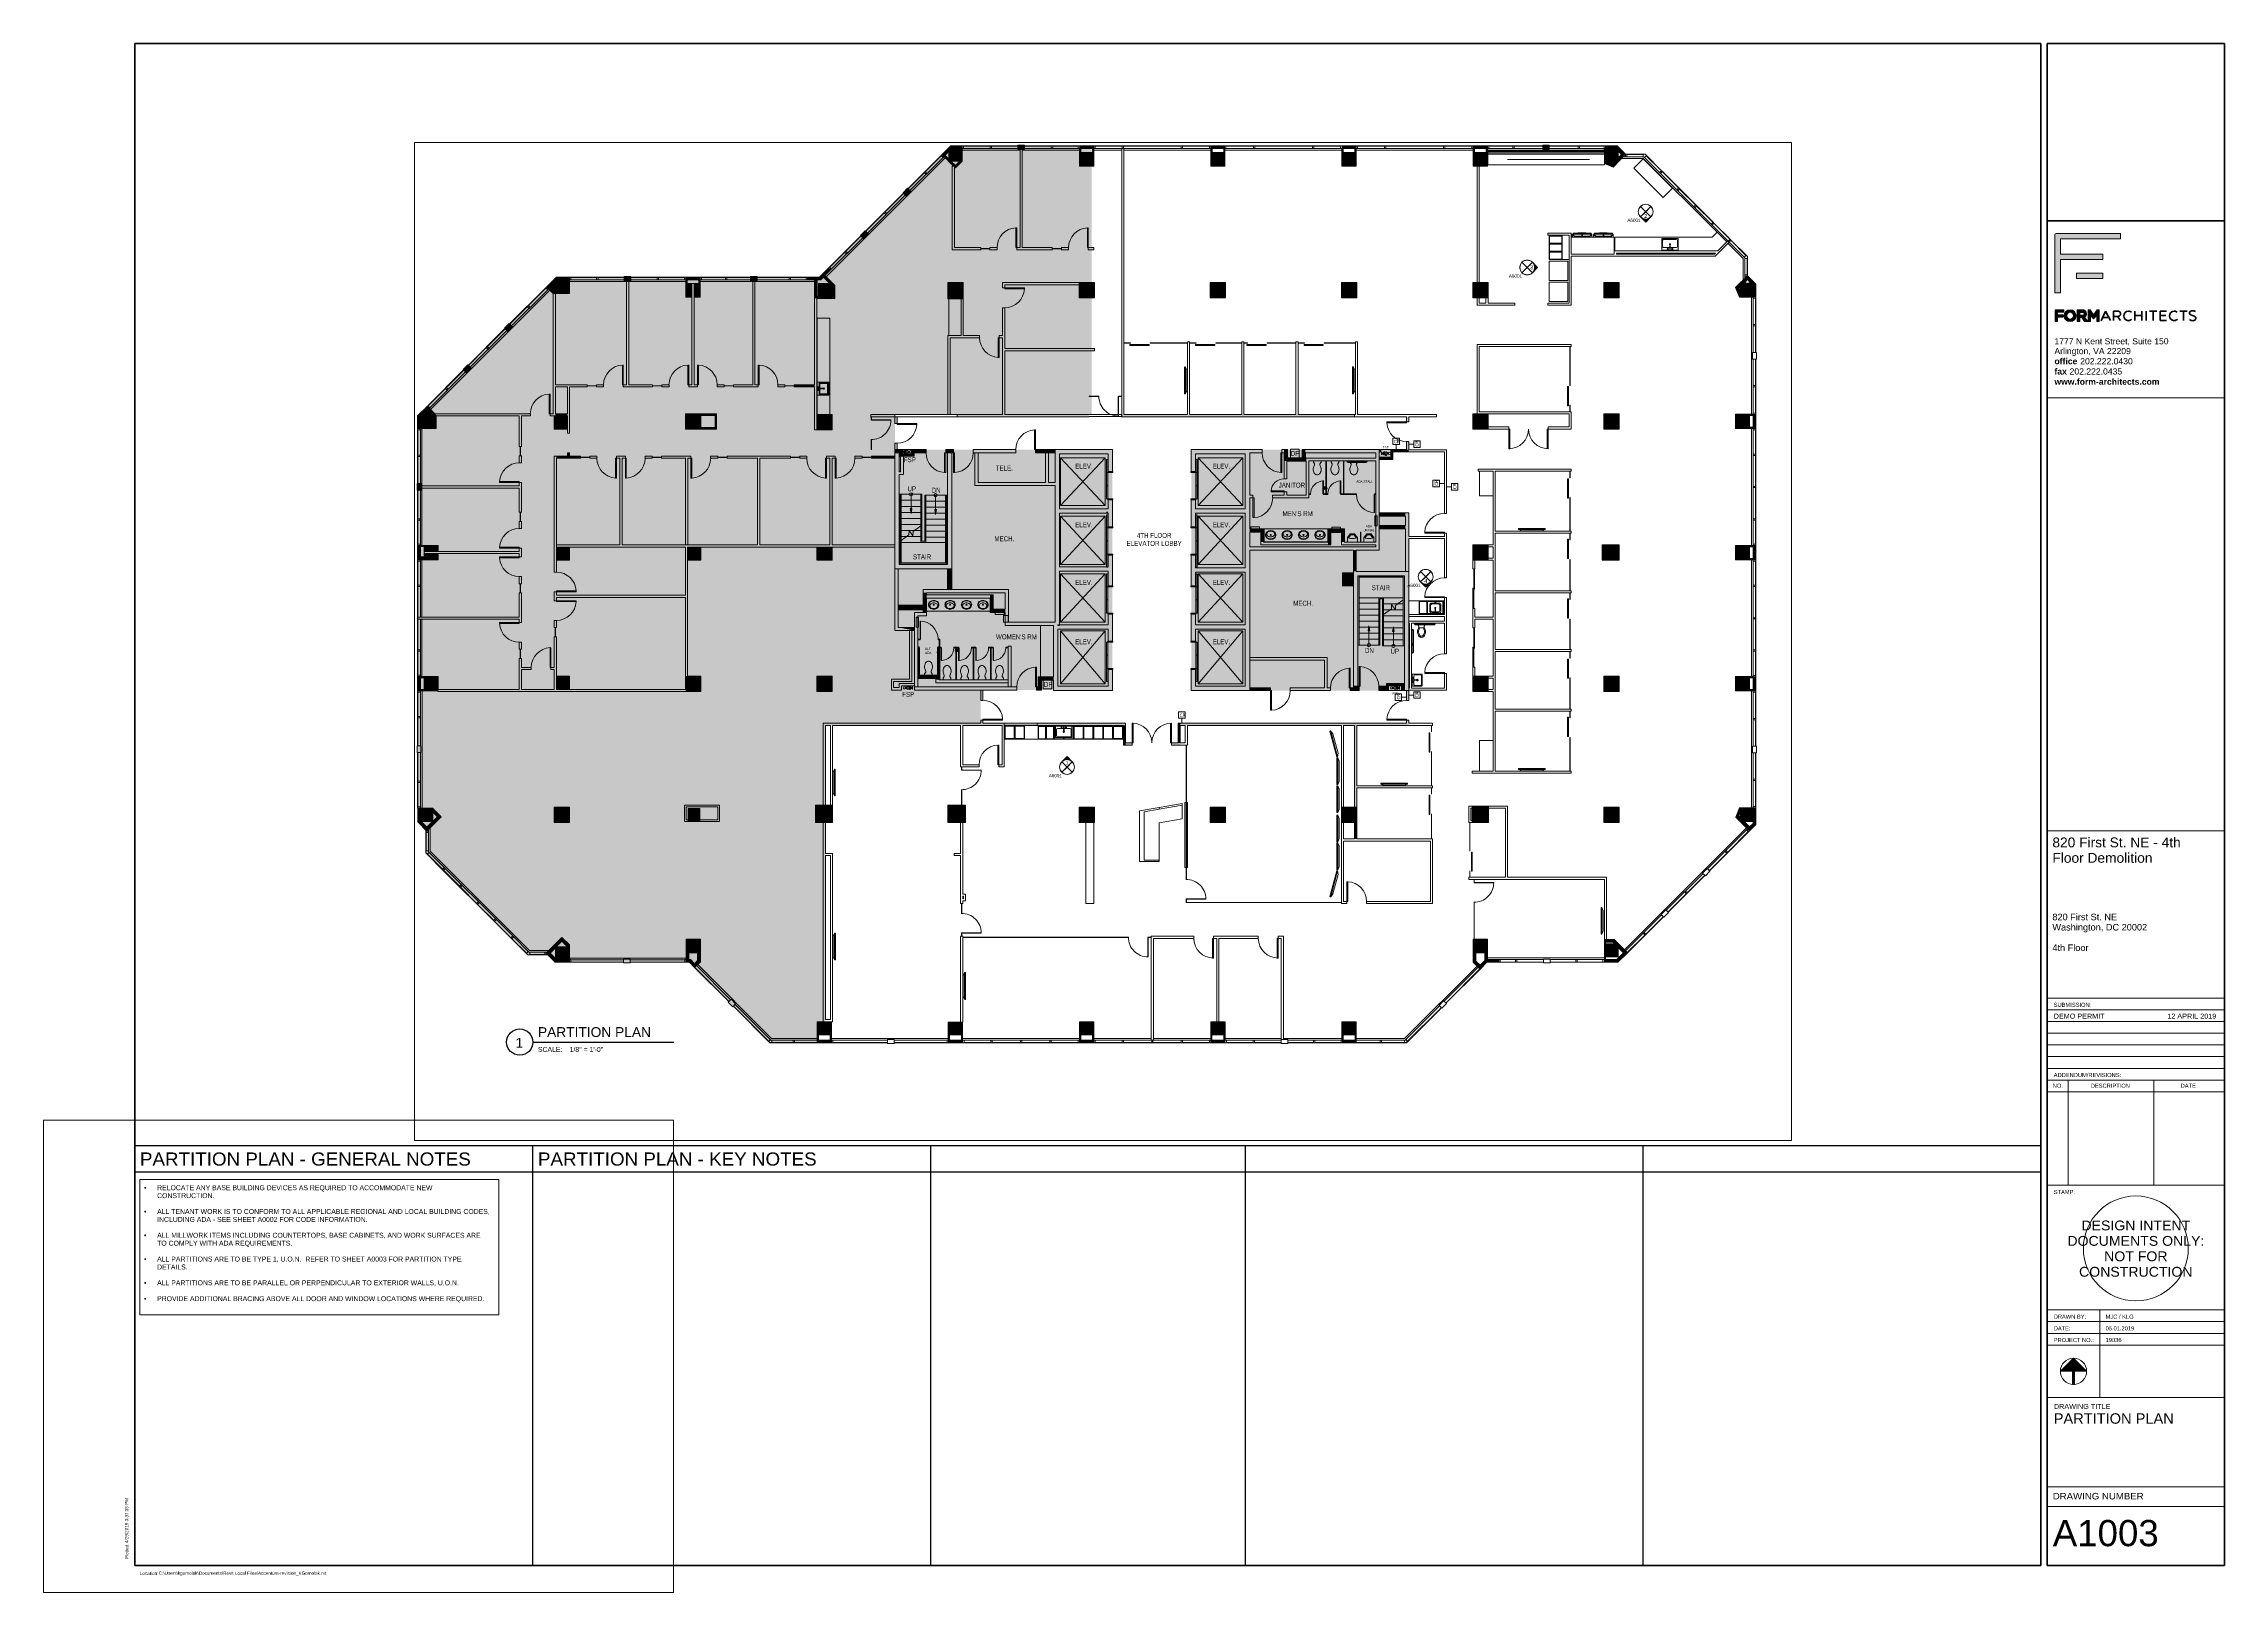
# Paper-space layout 'Layout1' of a CAD drawing. Header units: inches. Extents: x 0 to 41.6, y 0 to 29.5.
# The model-space entities are those that its viewports show. They can reach past a viewport. Long polylines and large blocks are cut down to what shows.
import ezdxf

# ---------------------------------------------------------------- set-up
doc = ezdxf.new("R2010")
doc.units = ezdxf.units.IN
doc.header["$MEASUREMENT"] = 0
doc.linetypes.add('Overhead', pattern=[0.15625, 0.09375, -0.0625])
for name, color, linetype, lineweight in [('820 1st St NE_04_Clean_dwg', 8, 'Continuous', 9), ('A-ANNO-NOTE', 131, 'Continuous', 9), ('A-DETL', 90, 'Continuous', 9), ('A-DETL-GENF', 92, 'Continuous', 9), ('A-DETL-MEDM', 33, 'Continuous', 9), ('A-DETL-THIN', 151, 'Continuous', 9), ('A-DOOR', 31, 'Continuous', 13), ('A-DOOR-FRAM', 31, 'Continuous', 9), ('A-DOOR-GLAZ', 31, 'Continuous', 9), ('A-GLAZ', 151, 'Continuous', 13), ('A-GLAZ-CURT', 52, 'Continuous', 9), ('A-WALL', 113, 'Continuous', 13), ('A-WALL-PATT', 111, 'Continuous', 13), ('G-ANNO-SYMB', 111, 'Continuous', 9), ('G-ANNO-TEXT', 231, 'Continuous', 9), ('G-ANNO-TTLB', 6, 'Continuous', 9), ('G-ANNO-TTLB-MEDM', 33, 'Continuous', 20), ('G-ANNO-TTLB-THIN', 151, 'Continuous', 9), ('G-ANNO-TTLB-WIDE', 214, 'Continuous', 50), ('G-IMPT', 8, 'Continuous', 9), ('I-WALL', 2, 'Continuous', 13), ('IRF-ANNO-TEXT', 7, 'Continuous', 9), ('IRF-COLUMN', 7, 'Continuous', 9), ('IRF-COLUMN-HATCH', 7, 'Continuous', 9), ('IRF-DOOR', 7, 'Continuous', 9), ('IRF-ELEVATOR', 7, 'Continuous', 9), ('IRF-ENG-PLUMBING-FIXTURE', 7, 'Continuous', 9), ('IRF-MILLWORK', 7, 'Continuous', 9), ('IRF-STAIR-RAMP', 7, 'Continuous', 9), ('IRF-WALL-FULL-HT', 7, 'Continuous', 9), ('IRF-WALL-FULL-HT-HATCH', 7, 'Continuous', 9), ('IRF-WALL-PART-HT', 7, 'Continuous', 9), ('IRF-WINDOW', 7, 'Continuous', 9), ('P-SANR-FIXT', 6, 'Continuous', 13), ('Q-CASE', 31, 'Continuous', 9), ('Q-SPCQ', 91, 'Continuous', 9), ('S-COLS', 52, 'Continuous', 13)]:
    doc.layers.add(name, color=color, linetype=linetype, lineweight=lineweight)
doc.layers.add('G-ANNO-NPLT', color=191, linetype='Continuous', plot=False)
doc.styles.add('Arial', font='arial.ttf', dxfattribs={"height": 0.09375})
doc.styles.add('Arial_1', font='arial.ttf', dxfattribs={"height": 6})
doc.styles.add('Arial_10', font='arial.ttf', dxfattribs={"height": 0.199219})
doc.styles.add('Arial_11', font='arial.ttf', dxfattribs={"height": 0.1875})
doc.styles.add('Arial_12', font='arial.ttf', dxfattribs={"height": 0.125})
doc.styles.add('Arial_13', font='arial.ttf', dxfattribs={"width": 1.025, "height": 0.25})
doc.styles.add('Arial_2', font='arial.ttf', dxfattribs={"height": 7.125})
doc.styles.add('Arial_3', font='arial.ttf', dxfattribs={"height": 0.078125})
doc.styles.add('Arial_4', font='arial.ttf', dxfattribs={"width": 1.05, "height": 0.09375})
doc.styles.add('Arial_5', font='arial.ttf', dxfattribs={"width": 1.025, "height": 0.1875})
doc.styles.add('Arial_6', font='arial.ttf', dxfattribs={"width": 1.05, "height": 0.125})
doc.styles.add('Arial_7', font='arial.ttf', dxfattribs={"height": 0.0625})
doc.styles.add('Arial_8', font='arial.ttf', dxfattribs={"height": 0.117188})
doc.styles.add('Arial_9', font='arial.ttf', dxfattribs={"height": 0.5})
doc.styles.add('Arial_B', font='arialbd.ttf', dxfattribs={"height": 0.117188})
doc.styles.add('Swis721 LtCn BT', font='swisscl.ttf', dxfattribs={"height": 9})
doc.styles.add('Swis721 LtCn BT_1', font='swisscl.ttf', dxfattribs={"height": 4.5})
doc.styles.add('Tahoma', font='tahoma.ttf', dxfattribs={"width": 0.85, "height": 6})

# ---------------------------------------------------------------- blocks, each defined once
blk = doc.blocks.new('FORM E1 30 x 42 _DC _ Arlington_ - Typical Sheet-2787305-PARTITION PLAN')
at = {"layer": 'A-ANNO-NOTE'}
h = blk.add_hatch(color=256, dxfattribs=at)
h.paths.add_polyline_path([(39.235, 25.037), (38.735, 25.037), (38.735, 25.136), (39.235, 25.136)], flags=0)
edge = h.paths.add_edge_path(flags=0)
edge.add_line((39.57, 25.893), (39.57, 25.792))
edge.add_line((39.57, 25.792), (38.43, 25.792))
edge.add_line((38.43, 25.792), (38.43, 25.499))
edge.add_line((38.43, 25.499), (39.235, 25.499))
edge.add_line((39.235, 25.499), (39.235, 25.4))
edge.add_line((39.235, 25.4), (38.43, 25.4))
edge.add_line((38.43, 25.4), (38.43, 24.765))
edge.add_line((38.43, 24.765), (38.32, 24.765))
edge.add_line((38.32, 24.765), (38.32, 25.869))
edge.add_arc((38.344, 25.869), 0.0239, 90, 180, ccw=False)
edge.add_line((38.344, 25.893), (39.57, 25.893))
for points in [[(38.375, 24.303), (38.375, 24.217), (38.327, 24.217), (38.327, 24.439), (38.494, 24.439), (38.494, 24.396), (38.375, 24.396), (38.375, 24.346), (38.481, 24.346), (38.481, 24.303)], [(39.06, 24.346), (39.127, 24.438), (39.166, 24.438), (39.166, 24.217), (39.121, 24.217), (39.121, 24.339), (39.061, 24.266), (39.002, 24.339), (39.002, 24.217), (38.957, 24.217), (38.957, 24.438), (38.995, 24.438)]]:
    blk.add_hatch(color=256, dxfattribs=at).paths.add_polyline_path(points, flags=0)
h = blk.add_hatch(color=256, dxfattribs=at)
edge = h.paths.add_edge_path(flags=0)
edge.add_arc((38.613, 24.329), 0.0705, 180, 360)
edge.add_arc((38.613, 24.329), 0.0705, 0, 180)
edge = h.paths.add_edge_path(flags=0)
edge.add_arc((38.613, 24.329), 0.114, 0, 180)
edge.add_arc((38.613, 24.329), 0.114, 180, 360)
h = blk.add_hatch(color=256, dxfattribs=at)
edge = h.paths.add_edge_path(flags=0)
edge.add_arc((38.854, 24.365), 0.0259, 270, 450)
edge.add_line((38.854, 24.391), (38.795, 24.391))
edge.add_line((38.795, 24.391), (38.795, 24.339))
edge.add_line((38.795, 24.339), (38.854, 24.339))
edge = h.paths.add_edge_path(flags=0)
edge.add_arc((38.852, 24.367), 0.0742, -63.8252, 74.0243, ccw=False)
edge.add_line((38.884, 24.3), (38.951, 24.217))
edge.add_line((38.951, 24.217), (38.889, 24.217))
edge.add_line((38.889, 24.217), (38.835, 24.295))
edge.add_line((38.835, 24.295), (38.795, 24.295))
edge.add_line((38.795, 24.295), (38.795, 24.217))
edge.add_line((38.795, 24.217), (38.746, 24.217))
edge.add_line((38.746, 24.217), (38.746, 24.438))
edge.add_line((38.746, 24.438), (38.872, 24.438))
at = {"layer": 'G-ANNO-TTLB'}
h = blk.add_hatch(color=256, dxfattribs=at)
edge = h.paths.add_edge_path(flags=0)
edge.add_line((38.677, 4.463), (38.927, 4.213))
edge.add_line((38.927, 4.213), (38.697, 4.213))
edge.add_line((38.697, 4.213), (38.697, 3.964))
edge.add_arc((38.677, 4.213), 0.25, 265.5358, 274.4642, ccw=False)
edge.add_line((38.658, 3.964), (38.658, 4.213))
edge.add_line((38.658, 4.213), (38.427, 4.213))
edge.add_line((38.427, 4.213), (38.677, 4.463))
at = {"layer": 'A-ANNO-NOTE', "lineweight": 20}
for p, q in [((38.427, 4.213), (38.677, 4.463)), ((38.677, 4.463), (38.427, 4.213)), ((38.927, 4.213), (38.427, 4.213)), ((38.427, 4.213), (38.658, 4.213)), ((38.658, 4.213), (38.658, 3.964)), ((38.658, 4.213), (38.658, 3.964)), ((38.927, 4.213), (38.677, 4.463)), ((38.927, 4.213), (38.677, 4.463)), ((38.697, 4.213), (38.697, 3.964)), ((38.697, 3.964), (38.697, 4.213)), ((38.697, 4.213), (38.927, 4.213))]:
    blk.add_line(p, q, dxfattribs=at)
blk.add_circle((38.677, 4.213), 0.25, dxfattribs=at)
blk.add_arc((38.677, 4.213), 0.25, 265.5358, 274.4642, dxfattribs=at)
blk.add_arc((38.677, 4.213), 0.25, 265.5358, 274.4642, dxfattribs=at)
at = {"layer": 'G-ANNO-TTLB'}
for p, q in [((38.32, 25.869), (38.32, 24.765)), ((39.57, 25.893), (38.344, 25.893)), ((38.43, 25.499), (38.43, 25.792)), ((38.43, 25.792), (39.57, 25.792)), ((39.57, 25.792), (39.57, 25.893)), ((39.235, 25.499), (38.43, 25.499)), ((38.43, 24.765), (38.43, 25.4)), ((38.43, 25.4), (39.235, 25.4)), ((39.235, 25.4), (39.235, 25.499)), ((39.235, 25.136), (38.735, 25.136)), ((38.735, 25.136), (38.735, 25.037)), ((38.735, 25.037), (39.235, 25.037)), ((39.235, 25.037), (39.235, 25.136)), ((38.32, 24.765), (38.43, 24.765)), ((38.494, 24.439), (38.327, 24.439)), ((38.327, 24.439), (38.327, 24.217)), ((38.327, 24.217), (38.375, 24.217)), ((38.375, 24.346), (38.375, 24.396)), ((38.375, 24.396), (38.494, 24.396)), ((38.481, 24.346), (38.375, 24.346)), ((38.375, 24.303), (38.481, 24.303)), ((38.375, 24.217), (38.375, 24.303)), ((38.481, 24.303), (38.481, 24.346)), ((38.494, 24.396), (38.494, 24.439)), ((38.872, 24.438), (38.746, 24.438)), ((38.746, 24.438), (38.746, 24.217)), ((38.746, 24.217), (38.795, 24.217)), ((38.795, 24.339), (38.795, 24.391)), ((38.795, 24.391), (38.854, 24.391)), ((38.854, 24.339), (38.795, 24.339)), ((38.795, 24.217), (38.795, 24.295)), ((38.795, 24.295), (38.835, 24.295)), ((38.835, 24.295), (38.889, 24.217)), ((38.951, 24.217), (38.884, 24.3)), ((38.889, 24.217), (38.951, 24.217)), ((38.995, 24.438), (38.957, 24.438)), ((38.957, 24.438), (38.957, 24.217)), ((38.957, 24.217), (39.002, 24.217)), ((39.06, 24.346), (38.995, 24.438)), ((39.002, 24.217), (39.002, 24.339)), ((39.002, 24.339), (39.061, 24.266)), ((39.127, 24.438), (39.06, 24.346)), ((39.061, 24.266), (39.121, 24.339)), ((39.121, 24.339), (39.121, 24.217)), ((39.121, 24.217), (39.166, 24.217)), ((39.166, 24.438), (39.127, 24.438)), ((39.166, 24.217), (39.166, 24.438))]:
    blk.add_line(p, q, dxfattribs=at)
at = {"layer": 'G-ANNO-TTLB', "lineweight": 70}
for p, q in [((39.289, 24.415), (39.204, 24.233)), ((39.35, 24.293), (39.232, 24.293)), ((39.289, 24.415), (39.38, 24.234)), ((39.44, 24.415), (39.524, 24.415)), ((39.44, 24.234), (39.44, 24.415)), ((39.44, 24.315), (39.516, 24.315)), ((39.516, 24.315), (39.575, 24.234)), ((39.849, 24.415), (39.849, 24.234)), ((39.849, 24.33), (39.982, 24.33)), ((39.982, 24.415), (39.982, 24.234)), ((40.061, 24.415), (40.061, 24.234)), ((40.263, 24.415), (40.124, 24.415)), ((40.193, 24.415), (40.193, 24.234)), ((40.326, 24.415), (40.45, 24.415)), ((40.326, 24.415), (40.326, 24.234)), ((40.326, 24.33), (40.438, 24.33)), ((40.326, 24.234), (40.45, 24.234)), ((40.845, 24.415), (40.706, 24.415)), ((40.775, 24.415), (40.775, 24.234))]:
    blk.add_line(p, q, dxfattribs=at)
at = {"layer": 'G-ANNO-TTLB', "lineweight": 30}
for p, q in [((1.74, 8.514), (38.052, 8.514)), ((9.318, 8.514), (9.318, 0.514)), ((16.896, 8.514), (16.896, 0.514)), ((22.896, 8.514), (22.896, 0.514)), ((30.474, 8.514), (30.474, 0.514)), ((1.74, 8.014), (38.052, 8.014))]:
    blk.add_line(p, q, dxfattribs=at)
at = {"layer": 'G-ANNO-TTLB'}
for centre, radius, start, end in [((38.344, 25.869), 0.0239, 90, 180), ((38.613, 24.329), 0.114, 0, 180), ((38.613, 24.329), 0.114, 180, 0), ((38.613, 24.329), 0.0705, 0, 180), ((38.613, 24.329), 0.0705, 180, 0), ((38.854, 24.365), 0.0259, 270, 90), ((38.852, 24.367), 0.0742, 296.1748, 74.0243)]:
    blk.add_arc(centre, radius, start, end, dxfattribs=at)
at = {"layer": 'G-ANNO-TTLB', "lineweight": 70}
for centre, radius, start, end in [((39.524, 24.365), 0.0501, 261.4304, 90), ((39.724, 24.324), 0.0905, 90, 270), ((39.724, 24.324), 0.0905, 51.4628, 90), ((39.724, 24.316), 0.0819, 270, 318), ((40.596, 24.324), 0.0905, 90, 270), ((40.596, 24.324), 0.0905, 51.4628, 90), ((40.596, 24.316), 0.0819, 270, 318), ((40.952, 24.328), 0.0959, 226.4492, 268.7721), ((40.948, 24.328), 0.0959, 55.5053, 88.7721)]:
    blk.add_arc(centre, radius, start, end, dxfattribs=at)
for points in [[(40.95, 24.424), (40.897, 24.43), (40.844, 24.363), (40.942, 24.33)], [(40.95, 24.232), (41.007, 24.235), (41.05, 24.315), (40.942, 24.33)]]:
    blk.add_open_spline(points, degree=3, dxfattribs=at)
at = {"layer": 'G-ANNO-TTLB-MEDM'}
for p, q in [((38.177, 22.764), (41.552, 22.764)), ((38.177, 14.514), (41.552, 14.514)), ((38.177, 11.324), (41.552, 11.324)), ((38.177, 11.101), (41.552, 11.101)), ((38.177, 10.878), (41.552, 10.878)), ((38.177, 10.655), (41.552, 10.655)), ((38.177, 10.432), (41.552, 10.432)), ((38.177, 10.209), (41.552, 10.209)), ((38.177, 9.986), (41.552, 9.986)), ((38.177, 9.763), (41.552, 9.763)), ((38.177, 9.54), (41.552, 9.54)), ((41.552, 7.757), (38.177, 7.757)), ((41.552, 2.014), (38.177, 2.014)), ((41.552, 1.639), (38.177, 1.639))]:
    blk.add_line(p, q, dxfattribs=at)
at = {"layer": 'G-ANNO-TTLB-THIN'}
for p, q in [((38.576, 7.757), (38.576, 9.763)), ((40.206, 7.757), (40.206, 9.763)), ((38.177, 5.382), (41.552, 5.382)), ((38.177, 5.382), (41.552, 5.382)), ((38.177, 5.159), (41.552, 5.159)), ((39.177, 5.382), (39.177, 3.713)), ((38.177, 4.936), (41.552, 4.936)), ((38.177, 4.713), (41.552, 4.713)), ((38.177, 3.713), (41.552, 3.713)), ((38.177, 3.713), (41.552, 3.713)), ((38.177, 3.713), (41.552, 3.713))]:
    blk.add_line(p, q, dxfattribs=at)
blk.add_circle((39.865, 6.554), 1, dxfattribs=at)
at = {"layer": 'G-ANNO-TTLB-WIDE'}
for p, q in [((38.052, 29.514), (1.74, 29.514)), ((1.74, 29.514), (1.74, 0.514)), ((38.052, 24.514), (38.052, 29.514)), ((38.177, 29.514), (38.177, 24.514)), ((38.177, 29.514), (41.552, 29.514)), ((41.552, 29.514), (41.552, 0.514)), ((38.177, 26.139), (41.552, 26.139)), ((38.052, 0.514), (38.052, 24.514)), ((38.177, 24.514), (38.177, 0.514)), ((1.74, 0.514), (38.052, 0.514)), ((38.177, 0.514), (41.552, 0.514))]:
    blk.add_line(p, q, dxfattribs=at)
blk.add_circle((38.613, 24.329), 0.0705, dxfattribs=at)
at = {"layer": 'G-ANNO-TTLB', "attachment_point": 1}
for s, insert, char_height, width, style in [('Arlington, VA 22209', (38.314, 23.713), 0.11719, 1.81169, 'Arial_8'), ('1777 N Kent Street, Suite 150', (38.314, 23.9), 0.11719, 2.70806, 'Arial_8'), ('fax ', (38.314, 23.325), 0.1172, 0.35034, 'Arial_B'), ('office', (38.314, 23.52), 0.1172, 0.53972, 'Arial_B'), ('202.222.0435', (38.603, 23.325), 0.11719, 1.24988, 'Arial_8'), (' 202.222.0430', (38.76, 23.52), 0.11719, 1.30669, 'Arial_8'), ('www.form-architects.com', (38.314, 23.13), 0.11719, 2.48712, 'Arial_B'), ('SUBMISSION:', (38.3, 11.236), 0.07812, 0.89006, 'Arial_3'), ('NO.', (38.282, 9.694), 0.0781, 0.23988, 'Arial_3'), ('ADDENDUM/REVISIONS:', (38.3, 9.898), 0.07812, 1.60022, 'Arial_3'), ('DESCRIPTION', (39.006, 9.694), 0.07812, 0.92794, 'Arial_3'), ('DATE', (40.719, 9.694), 0.0781, 0.36297, 'Arial_3'), ('STAMP:', (38.3, 7.669), 0.0781, 0.505, 'Arial_3'), ('DESIGN INTENT', (38.828, 7.086), 0.1875, 2.52342, 'Arial_5'), ('DOCUMENTS ONLY:', (38.561, 6.792), 0.1875, 3.17045, 'Arial_5'), ('NOT FOR', (39.261, 6.498), 0.1875, 1.47523, 'Arial_5'), ('CONSTRUCTION', (38.783, 6.203), 0.1875, 2.63665, 'Arial_5'), ('DRAWN BY:', (38.3, 5.294), 0.0781, 0.77328, 'Arial_3'), ('DATE:', (38.3, 5.071), 0.0781, 0.40084, 'Arial_3'), ('PROJECT NO.:', (38.3, 4.848), 0.07812, 0.95003, 'Arial_3'), ('DRAWING TITLE', (38.304, 3.59), 0.09375, 1.32231, 'Arial_4'), ('DRAWING NUMBER', (38.282, 1.896), 0.125, 2.10112, 'Arial_6'), ('Location:', (1.834, 0.394), 0.0625, 0.43241, 'Arial_7')]:
    blk.add_mtext(s, dxfattribs=dict(at, insert=insert, char_height=char_height, width=width, style=style))
at = {"layer": 'G-ANNO-TTLB', "insert": (1.554, 0.636), "char_height": 0.0625, "width": 0.36297, "attachment_point": 1, "rotation": 90, "style": 'Arial_7'}
blk.add_mtext('Plotted:', dxfattribs=at)
blk = doc.blocks.new('Viewport - Default-43798-PARTITION PLAN')
at = {"layer": 'G-ANNO-TTLB', "lineweight": 30}
blk.add_circle((-0.25, 0), 0.25, dxfattribs=at)
at = {"layer": 'G-ANNO-TTLB', "insert": (0.097, -0.092), "char_height": 0.0937, "width": 0.57128, "attachment_point": 1, "style": 'Arial'}
blk.add_mtext('SCALE:', dxfattribs=at)
blk = doc.blocks.new('Single-Flush - 36_ x 96_-2566536-New Construction - Partition Plan')
at = {"layer": 'A-DOOR', "color": 250, "lineweight": 20}
for p, q in [((16.25, -2), (16.25, -38.024)), ((18, -2), (16.25, -2)), ((18, -2), (18, -38.024)), ((18, -38.024), (16.25, -38.024))]:
    blk.add_line(p, q, dxfattribs=at)
at = {"layer": 'A-DOOR', "lineweight": 9}
blk.add_arc((18, -2), 36.067, 180, 267.2188, dxfattribs=at)
blk = doc.blocks.new('Single-Flush - 36_ x 96_-2566598-New Construction - Partition Plan')
at = {"layer": 'A-DOOR', "color": 250, "lineweight": 20}
for p, q in [((16.25, 2), (16.25, 38.024)), ((18, 38.024), (16.25, 38.024)), ((18, 2), (18, 38.024)), ((18, 2), (16.25, 2))]:
    blk.add_line(p, q, dxfattribs=at)
at = {"layer": 'A-DOOR', "lineweight": 9}
blk.add_arc((18, 2), 36.067, 92.7812, 180, dxfattribs=at)
blk = doc.blocks.new('Double-Flush - 72_ x 84_-2566513-New Construction - Partition Plan')
at = {"layer": 'A-DOOR', "color": 250, "lineweight": 20}
for p, q in [((-36, 38), (-34.25, 38)), ((-36, 2), (-36, 38)), ((-34.25, 2), (-34.25, 38)), ((34.25, 2), (34.25, 37.957)), ((36, 2), (36, 38)), ((-36, 2), (-34.25, 2)), ((36, 2), (34.25, 2))]:
    blk.add_line(p, q, dxfattribs=at)
at = {"layer": 'A-DOOR', "lineweight": 9}
for centre, start, end in [((-36, 2), 0, 90), ((36, 2), 90, 180)]:
    blk.add_arc(centre, 36, start, end, dxfattribs=at)
blk = doc.blocks.new('Single-Flush - 36_ x 96_-2393538-New Construction - Partition Plan')
at = {"layer": 'A-DOOR', "color": 250, "lineweight": 20}
for p, q in [((16.25, -1.875), (16.25, -37.899)), ((18, -1.875), (16.25, -1.875)), ((18, -1.875), (18, -37.899)), ((18, -37.899), (16.25, -37.899))]:
    blk.add_line(p, q, dxfattribs=at)
at = {"layer": 'A-DOOR', "lineweight": 9}
blk.add_arc((18, -1.875), 36.067, 180, 267.2188, dxfattribs=at)
blk = doc.blocks.new('System Panel - Glazed-2610438-New Construction - Partition Plan')
at = {"layer": 'A-GLAZ-CURT', "color": 250, "lineweight": 20}
for p, q in [((28.729, 0.25), (-28.729, 0.25)), ((-28.729, 0.25), (-28.729, -0.25)), ((28.729, -0.25), (28.729, 0.25)), ((-28.729, -0.25), (28.729, -0.25))]:
    blk.add_line(p, q, dxfattribs=at)
blk = doc.blocks.new('System Panel - Glazed-2610409-New Construction - Partition Plan')
at = {"layer": 'A-GLAZ-CURT', "color": 250, "lineweight": 20}
for p, q in [((30.75, 0.25), (-30.75, 0.25)), ((-30.75, 0.25), (-30.75, -0.25)), ((30.75, -0.25), (30.75, 0.25)), ((-30.75, -0.25), (30.75, -0.25))]:
    blk.add_line(p, q, dxfattribs=at)
blk = doc.blocks.new('CWDR_Single Sliding DOOR - 3_5_-2610408-New Construction - Partition Plan')
at = {"layer": 'A-DOOR-FRAM'}
for p, q in [((16.25, -3), (-19, -3)), ((-19, -3), (-19, -3.5625)), ((16.25, -3), (16.25, -3.5625)), ((-19, -3.9375), (-19, -4.5)), ((16.25, -3.9375), (16.25, -4.5)), ((-19, -4.5), (16.25, -4.5))]:
    blk.add_line(p, q, dxfattribs=at)
at = {"layer": 'A-DOOR-GLAZ', "color": 250, "lineweight": 20}
for p, q in [((-19, -3.5625), (16.25, -3.5625)), ((-19, -3.9375), (-19, -3.5625)), ((16.25, -3.5625), (16.25, -3.9375)), ((16.25, -3.9375), (-19, -3.9375))]:
    blk.add_line(p, q, dxfattribs=at)
blk = doc.blocks.new('System Panel - Glazed-2610328-New Construction - Partition Plan')
at = {"layer": 'A-GLAZ-CURT', "color": 250, "lineweight": 20}
for p, q in [((6, 0.25), (-6, 0.25)), ((-6, 0.25), (-6, -0.25)), ((6, -0.25), (6, 0.25)), ((-6, -0.25), (6, -0.25))]:
    blk.add_line(p, q, dxfattribs=at)
blk = doc.blocks.new('CWDR_Single Sliding DOOR - 3_5_-2610327-New Construction - Partition Plan')
at = {"layer": 'A-DOOR-FRAM'}
for p, q in [((-19, 3.9375), (-19, 4.5)), ((-19, 4.5), (16.25, 4.5)), ((16.25, 3.9375), (16.25, 4.5)), ((-19, 3), (-19, 3.5625)), ((16.25, 3), (16.25, 3.5625)), ((16.25, 3), (-19, 3))]:
    blk.add_line(p, q, dxfattribs=at)
at = {"layer": 'A-DOOR-GLAZ', "color": 250, "lineweight": 20}
for p, q in [((16.25, 3.9375), (-19, 3.9375)), ((-19, 3.9375), (-19, 3.5625)), ((16.25, 3.5625), (16.25, 3.9375)), ((-19, 3.5625), (16.25, 3.5625))]:
    blk.add_line(p, q, dxfattribs=at)
blk = doc.blocks.new('System Panel - Glazed-2458939-New Construction - Partition Plan')
at = {"layer": 'A-GLAZ-CURT', "color": 250, "lineweight": 20}
for p, q in [((9.0625, 0.25), (-9.0625, 0.25)), ((-9.0625, 0.25), (-9.0625, -0.25)), ((9.0625, -0.25), (9.0625, 0.25)), ((-9.0625, -0.25), (9.0625, -0.25))]:
    blk.add_line(p, q, dxfattribs=at)
blk = doc.blocks.new('storefront - glass swinging - SNGL - GLASS - OFFICE DOORS-2458940-New Construction - Partition Plan')
at = {"layer": 'A-DETL-GENF'}
for p, q in [((18, 0.158), (17.5, 0.158)), ((17.5, 0.158), (17.5, -35.838)), ((18, 0.158), (18, -35.842))]:
    blk.add_line(p, q, dxfattribs=at)
blk.add_arc((18, 0.158), 36, 179.2042, 270, dxfattribs=at)
blk = doc.blocks.new('System Panel - Glazed-2411095-New Construction - Partition Plan')
at = {"layer": 'A-GLAZ-CURT', "color": 250, "lineweight": 20}
for p, q in [((3, 0.25), (-3, 0.25)), ((-3, 0.25), (-3, -0.25)), ((3, -0.25), (3, 0.25)), ((-3, -0.25), (3, -0.25))]:
    blk.add_line(p, q, dxfattribs=at)
blk = doc.blocks.new('System Panel - Glazed-2610356-New Construction - Partition Plan')
at = {"layer": 'A-GLAZ-CURT', "color": 250, "lineweight": 20}
for p, q in [((22.842, 0.25), (-22.842, 0.25)), ((-22.842, 0.25), (-22.842, -0.25)), ((22.842, -0.25), (22.842, 0.25)), ((-22.842, -0.25), (22.842, -0.25))]:
    blk.add_line(p, q, dxfattribs=at)
blk = doc.blocks.new('System Panel - Glazed-2610326-New Construction - Partition Plan')
at = {"layer": 'A-GLAZ-CURT', "color": 250, "lineweight": 20}
for p, q in [((31.279, 0.25), (-31.279, 0.25)), ((-31.279, 0.25), (-31.279, -0.25)), ((31.279, -0.25), (31.279, 0.25)), ((-31.279, -0.25), (31.279, -0.25))]:
    blk.add_line(p, q, dxfattribs=at)
blk = doc.blocks.new('Counter Top - Adustable Angle _No Backsplash_ - Standard Counter Top-2890121-New Construction - Partition Plan')
at = {"layer": 'Q-CASE', "lineweight": 13}
for p, q in [((-30.5, -1.5), (-30.5, 23.5)), ((-17.592, -1.5), (-30.5, -1.5)), ((-17.592, -1.5), (108.086, -127.177)), ((108.086, -127.177), (125.763, -109.5))]:
    blk.add_line(p, q, dxfattribs=at)
blk = doc.blocks.new('GE French Door Ref GFE28HSKSS - r0010391v-1_dwg-2455369-New Construction - Partition Plan')
at = {"layer": 'G-IMPT'}
for p, q in [((0, -29.375), (0, -28.263)), ((0.068, -29.375), (0.064, -28.263)), ((0.087, -28.263), (0.096, -29.375)), ((35.654, -29.375), (35.664, -28.263)), ((35.682, -29.375), (35.686, -28.263)), ((35.75, -29.375), (35.75, -28.263)), ((0, -30.792), (0, -29.375)), ((0.068, -29.375), (0.069, -30.788)), ((0.084, -29.375), (0.096, -30.786)), ((0.096, -29.375), (0.096, -30.786)), ((3.456, -29.629), (3.592, -29.443)), ((3.487, -29.639), (3.616, -29.464)), ((3.547, -29.656), (3.66, -29.5)), ((3.592, -29.443), (3.816, -29.331)), ((3.827, -29.357), (3.616, -29.464)), ((3.848, -29.406), (3.66, -29.5)), ((3.816, -29.331), (4.104, -29.295)), ((4.106, -29.32), (3.827, -29.357)), ((3.848, -29.406), (4.111, -29.375)), ((4.104, -29.295), (31.677, -29.295)), ((4.106, -29.32), (31.675, -29.32)), ((4.111, -29.375), (31.67, -29.375)), ((17.89, -29.674), (17.89, -29.375)), ((17.89, -29.674), (17.89, -29.375)), ((31.67, -29.375), (31.933, -29.406)), ((31.675, -29.32), (31.954, -29.357)), ((31.677, -29.295), (31.965, -29.331)), ((31.933, -29.406), (32.121, -29.5)), ((31.954, -29.357), (32.165, -29.464)), ((32.189, -29.443), (31.965, -29.331)), ((32.121, -29.5), (32.234, -29.656)), ((32.165, -29.464), (32.294, -29.639)), ((32.325, -29.629), (32.189, -29.443)), ((35.666, -29.375), (35.654, -30.786)), ((35.654, -29.375), (35.654, -30.786)), ((35.681, -30.788), (35.682, -29.375)), ((35.75, -30.792), (35.75, -29.375)), ((3.414, -29.867), (3.413, -30.786)), ((3.414, -29.867), (3.456, -29.629)), ((3.509, -29.875), (3.414, -29.867)), ((3.443, -29.871), (3.44, -30.788)), ((3.487, -29.639), (3.443, -29.871)), ((3.509, -29.875), (3.547, -29.656)), ((3.509, -29.875), (3.509, -30.792)), ((17.89, -29.834), (3.516, -29.834)), ((17.693, -29.807), (3.521, -29.807)), ((3.539, -29.701), (17.693, -29.701)), ((3.544, -29.674), (17.89, -29.674)), ((17.89, -29.674), (17.693, -29.701)), ((17.693, -29.807), (17.693, -29.701)), ((17.891, -29.701), (17.693, -29.701)), ((17.89, -29.834), (17.693, -29.807)), ((17.891, -29.807), (17.693, -29.807)), ((17.89, -29.674), (17.891, -29.701)), ((17.89, -29.674), (17.891, -29.701)), ((17.89, -29.674), (32.237, -29.674)), ((17.89, -29.674), (18.088, -29.701)), ((17.89, -29.834), (17.891, -29.807)), ((17.89, -29.834), (17.891, -29.807)), ((17.89, -29.834), (18.088, -29.807)), ((17.89, -30.201), (17.89, -29.834)), ((17.89, -30.201), (17.89, -29.834)), ((17.89, -29.834), (32.265, -29.834)), ((17.891, -29.674), (17.891, -29.701)), ((17.891, -29.674), (17.891, -29.701)), ((17.891, -29.807), (17.891, -29.701)), ((17.891, -29.807), (17.891, -29.701)), ((17.891, -29.701), (18.088, -29.701)), ((17.891, -29.834), (17.891, -29.807)), ((17.891, -29.834), (17.891, -29.807)), ((17.891, -29.807), (18.088, -29.807)), ((18.088, -29.807), (18.088, -29.701)), ((18.088, -29.701), (32.242, -29.701)), ((18.088, -29.807), (32.26, -29.807)), ((32.234, -29.656), (32.272, -29.875)), ((32.272, -29.875), (32.367, -29.867)), ((32.272, -29.875), (32.272, -30.792)), ((32.294, -29.639), (32.338, -29.871)), ((32.325, -29.629), (32.367, -29.867)), ((32.338, -29.871), (32.341, -30.788)), ((32.367, -29.867), (32.368, -30.786)), ((35.591, -30.201), (35.591, -29.834)), ((3.71, -30.201), (3.509, -30.201)), ((5.786, -30.201), (3.71, -30.201)), ((5.772, -30.201), (7.504, -30.201)), ((17.149, -30.201), (7.504, -30.201)), ((7.504, -30.459), (7.504, -30.201)), ((17.184, -30.201), (17.149, -30.201)), ((17.185, -34.207), (17.149, -30.201)), ((17.149, -30.201), (17.149, -30.459)), ((17.185, -34.207), (17.149, -30.201)), ((17.269, -30.201), (17.149, -30.201)), ((17.269, -30.201), (17.342, -30.201)), ((17.342, -30.201), (17.65, -30.201)), ((17.342, -34.355), (17.342, -30.201)), ((17.65, -32.262), (17.65, -30.201)), ((17.65, -30.201), (17.89, -30.201)), ((17.89, -30.277), (17.65, -30.277)), ((17.89, -30.282), (17.65, -30.282)), ((17.89, -30.201), (18.131, -30.201)), ((17.89, -30.277), (18.131, -30.277)), ((17.89, -30.282), (18.131, -30.282)), ((18.131, -34.278), (18.131, -30.201)), ((18.439, -30.201), (18.131, -30.201)), ((18.511, -30.201), (18.439, -30.201)), ((18.439, -34.355), (18.439, -30.201)), ((18.632, -30.201), (18.511, -30.201)), ((18.596, -34.207), (18.632, -30.201)), ((18.596, -34.207), (18.632, -30.201)), ((18.597, -30.201), (18.632, -30.201)), ((18.632, -30.201), (28.276, -30.201)), ((18.632, -30.201), (18.632, -30.459)), ((30.009, -30.201), (28.276, -30.201)), ((28.276, -30.459), (28.276, -30.201)), ((29.995, -30.201), (32.071, -30.201)), ((32.071, -30.201), (32.272, -30.201)), ((5.772, -30.459), (7.504, -30.459)), ((7.504, -30.459), (17.149, -30.459)), ((28.276, -30.459), (18.632, -30.459)), ((30.009, -30.459), (28.276, -30.459)), ((0, -33.12), (0, -30.792)), ((0, -30.792), (0.075, -31.229)), ((0.006, -33.461), (0.006, -30.827)), ((0.069, -30.788), (0.143, -31.209)), ((0.096, -30.786), (0.166, -31.203)), ((3.413, -30.786), (3.343, -31.203)), ((3.44, -30.788), (3.366, -31.209)), ((3.434, -31.229), (3.509, -30.792)), ((32.347, -31.229), (32.272, -30.792)), ((32.414, -31.209), (32.341, -30.788)), ((32.368, -30.786), (32.438, -31.203)), ((35.654, -30.786), (35.584, -31.203)), ((35.681, -30.788), (35.607, -31.209)), ((35.75, -30.792), (35.675, -31.229)), ((35.744, -30.827), (35.744, -33.461)), ((35.75, -30.792), (35.75, -33.12)), ((0.301, -31.542), (0.075, -31.229)), ((0.352, -31.499), (0.143, -31.209)), ((0.374, -31.49), (0.166, -31.203)), ((0.374, -31.49), (0.166, -31.203)), ((0.166, -31.203), (0.384, -31.501)), ((0.301, -31.542), (0.374, -31.49)), ((0.301, -31.542), (0.384, -31.501)), ((0.677, -31.729), (0.301, -31.542)), ((0.701, -31.673), (0.352, -31.499)), ((0.709, -31.654), (0.374, -31.49)), ((2.8, -31.654), (3.14, -31.485)), ((3.157, -31.499), (2.808, -31.673)), ((2.832, -31.729), (3.209, -31.542)), ((3.14, -31.485), (3.343, -31.203)), ((3.366, -31.209), (3.157, -31.499)), ((3.434, -31.229), (3.209, -31.542)), ((32.347, -31.229), (32.572, -31.542)), ((32.624, -31.499), (32.414, -31.209)), ((32.641, -31.485), (32.438, -31.203)), ((32.572, -31.542), (32.949, -31.729)), ((32.972, -31.673), (32.624, -31.499)), ((32.981, -31.654), (32.641, -31.485)), ((35.041, -31.654), (35.376, -31.49)), ((35.049, -31.673), (35.398, -31.499)), ((35.073, -31.729), (35.449, -31.542)), ((35.584, -31.203), (35.367, -31.501)), ((35.449, -31.542), (35.367, -31.501)), ((35.376, -31.49), (35.584, -31.203)), ((35.376, -31.49), (35.584, -31.203)), ((35.449, -31.542), (35.376, -31.49)), ((35.398, -31.499), (35.607, -31.209)), ((35.449, -31.542), (35.675, -31.229)), ((1.203, -31.792), (0.677, -31.729)), ((1.208, -31.734), (0.701, -31.673)), ((1.21, -31.712), (0.709, -31.654)), ((0.928, -31.868), (0.776, -31.741)), ((1.187, -31.96), (0.928, -31.868)), ((1.521, -31.991), (1.187, -31.96)), ((2.306, -31.792), (1.203, -31.792)), ((1.208, -31.734), (2.301, -31.734)), ((2.299, -31.712), (1.21, -31.712)), ((1.521, -31.991), (1.829, -31.991)), ((1.829, -31.991), (2.163, -31.96)), ((2.163, -31.96), (2.422, -31.868)), ((2.299, -31.712), (2.8, -31.654)), ((2.301, -31.734), (2.808, -31.673)), ((2.306, -31.792), (2.832, -31.729)), ((2.422, -31.868), (2.548, -31.763)), ((33.475, -31.792), (32.949, -31.729)), ((33.48, -31.734), (32.972, -31.673)), ((33.482, -31.712), (32.981, -31.654)), ((33.288, -31.876), (33.23, -31.763)), ((33.474, -32.03), (33.288, -31.876)), ((34.577, -31.792), (33.475, -31.792)), ((34.572, -31.734), (33.48, -31.734)), ((34.571, -31.712), (33.482, -31.712)), ((34.571, -31.712), (35.041, -31.654)), ((34.572, -31.734), (35.049, -31.673)), ((34.577, -31.792), (35.073, -31.729)), ((34.968, -32.03), (35.123, -31.876)), ((35.123, -31.876), (35.234, -31.661)), ((17.65, -34.278), (17.65, -32.262)), ((33.733, -32.123), (33.474, -32.03)), ((34.067, -32.154), (33.733, -32.123)), ((34.067, -32.154), (34.375, -32.154)), ((34.375, -32.154), (34.708, -32.123)), ((34.708, -32.123), (34.968, -32.03)), ((0, -33.12), (0, -33.196)), ((0, -33.12), (0.006, -33.125)), ((0, -33.12), (0.006, -33.125)), ((0.006, -33.12), (0, -33.12)), ((0, -33.196), (0.006, -33.201)), ((0, -33.196), (0.006, -33.201)), ((0, -33.196), (0.006, -33.201)), ((0, -33.196), (0.006, -33.201)), ((0, -33.196), (0.006, -33.196)), ((35.75, -33.12), (35.744, -33.125)), ((35.75, -33.12), (35.744, -33.125)), ((35.744, -33.12), (35.75, -33.12)), ((35.75, -33.196), (35.744, -33.201)), ((35.75, -33.196), (35.744, -33.201)), ((35.75, -33.196), (35.744, -33.201)), ((35.75, -33.196), (35.744, -33.201)), ((35.75, -33.196), (35.744, -33.196)), ((35.75, -33.12), (35.75, -33.196)), ((0.163, -33.461), (0.006, -33.461)), ((0.006, -33.492), (0.006, -33.461)), ((0.163, -33.461), (0.006, -33.461)), ((0.006, -33.56), (0.006, -33.461)), ((0.006, -33.56), (0.006, -33.62)), ((0.163, -33.62), (0.006, -33.62)), ((0.581, -33.491), (0.163, -33.461)), ((0.581, -33.491), (0.163, -33.461)), ((0.564, -33.65), (0.163, -33.62)), ((0.163, -33.627), (0.193, -33.802)), ((0.163, -33.627), (0.193, -33.802)), ((0.163, -33.628), (0.193, -33.803)), ((0.193, -33.803), (0.163, -33.628)), ((0.564, -33.65), (3.704, -33.885)), ((0.581, -33.491), (3.72, -33.726)), ((0.581, -33.491), (3.72, -33.726)), ((32.061, -33.726), (35.169, -33.491)), ((35.169, -33.491), (32.061, -33.726)), ((35.186, -33.65), (32.077, -33.885)), ((35.169, -33.491), (35.588, -33.461)), ((35.588, -33.461), (35.169, -33.491)), ((35.588, -33.62), (35.186, -33.65)), ((35.558, -33.802), (35.588, -33.627)), ((35.558, -33.802), (35.588, -33.627)), ((35.588, -33.628), (35.558, -33.803)), ((35.558, -33.803), (35.588, -33.628)), ((35.588, -33.461), (35.744, -33.461)), ((35.588, -33.461), (35.744, -33.461)), ((35.588, -33.62), (35.744, -33.62)), ((35.744, -33.492), (35.744, -33.461)), ((35.744, -33.461), (35.744, -33.56)), ((35.744, -33.56), (35.744, -33.62)), ((0.283, -33.928), (0.193, -33.803)), ((0.433, -34.003), (0.283, -33.928)), ((0.644, -34.028), (0.433, -34.003)), ((0.644, -34.028), (3.501, -34.259)), ((3.704, -33.885), (7.253, -34.102)), ((3.72, -33.726), (7.265, -33.943)), ((3.72, -33.726), (7.265, -33.943)), ((7.265, -33.943), (10.8, -34.087)), ((7.265, -33.943), (10.8, -34.087)), ((28.516, -33.943), (24.971, -34.087)), ((28.516, -33.943), (24.971, -34.087)), ((32.061, -33.726), (28.516, -33.943)), ((32.061, -33.726), (28.516, -33.943)), ((32.077, -33.885), (28.528, -34.102)), ((35.106, -34.028), (31.686, -34.293)), ((35.317, -34.003), (35.106, -34.028)), ((35.317, -34.003), (35.467, -33.928)), ((35.467, -33.928), (35.558, -33.803)), ((1.585, -34.104), (1.585, -35.402)), ((1.592, -34.104), (1.592, -35.153)), ((1.653, -34.109), (1.653, -35.157)), ((3.209, -34.344), (3.213, -34.236)), ((3.209, -34.344), (3.213, -34.236)), ((3.232, -34.347), (3.209, -34.344)), ((3.209, -34.344), (3.312, -34.359)), ((3.209, -34.344), (3.232, -34.347)), ((3.209, -34.344), (3.284, -34.355)), ((3.209, -34.344), (3.284, -34.355)), ((3.232, -34.347), (3.236, -34.238)), ((3.232, -34.347), (3.236, -34.238)), ((3.232, -34.347), (3.312, -34.359)), ((3.232, -34.347), (3.284, -34.355)), ((3.232, -34.347), (3.284, -34.355)), ((3.232, -34.347), (3.284, -34.355)), ((3.284, -34.355), (3.288, -34.242)), ((3.284, -34.355), (3.288, -34.242)), ((3.284, -34.355), (3.34, -34.363)), ((3.312, -34.359), (3.316, -34.244)), ((3.319, -34.36), (3.312, -34.359)), ((3.367, -34.248), (3.313, -34.374)), ((3.321, -34.38), (3.313, -34.374)), ((3.321, -34.38), (3.313, -34.374)), ((3.32, -34.375), (3.313, -34.374)), ((3.314, -34.288), (3.316, -34.244)), ((3.342, -34.363), (3.319, -34.36)), ((3.32, -34.375), (3.344, -34.378)), ((3.321, -34.38), (4.438, -34.545)), ((3.321, -34.38), (3.347, -34.384)), ((3.321, -34.38), (3.327, -34.381)), ((3.321, -34.38), (3.327, -34.381)), ((3.327, -34.381), (3.361, -34.386)), ((3.347, -34.384), (3.327, -34.381)), ((3.327, -34.381), (3.347, -34.384)), ((3.34, -34.363), (3.344, -34.246)), ((3.34, -34.363), (4.439, -34.525)), ((3.34, -34.363), (3.36, -34.366)), ((3.342, -34.363), (3.36, -34.366)), ((3.344, -34.378), (3.361, -34.381)), ((4.438, -34.545), (3.347, -34.384)), ((3.361, -34.386), (3.347, -34.384)), ((3.347, -34.384), (3.361, -34.386)), ((4.439, -34.525), (3.36, -34.366)), ((3.361, -34.386), (3.361, -34.381)), ((3.361, -34.386), (3.361, -34.381)), ((3.361, -34.381), (4.441, -34.54)), ((3.361, -34.386), (4.438, -34.545)), ((4.438, -34.545), (3.361, -34.386)), ((3.501, -34.259), (7.547, -34.51)), ((3.83, -34.45), (3.83, -35.291)), ((3.922, -34.463), (3.922, -35.291)), ((3.953, -34.468), (3.953, -35.293)), ((7.253, -34.102), (10.793, -34.247)), ((10.793, -34.247), (14.342, -34.319)), ((10.8, -34.087), (14.345, -34.159)), ((14.345, -34.159), (10.8, -34.087)), ((14.342, -34.319), (17.342, -34.355)), ((14.345, -34.159), (17.185, -34.207)), ((17.185, -34.207), (14.345, -34.159)), ((17.65, -34.748), (17.65, -34.278)), ((18.131, -34.748), (18.131, -34.278)), ((21.439, -34.319), (18.439, -34.355)), ((21.436, -34.159), (18.596, -34.207)), ((21.436, -34.159), (18.596, -34.207)), ((24.971, -34.087), (21.436, -34.159)), ((21.436, -34.159), (24.971, -34.087)), ((24.978, -34.247), (21.439, -34.319)), ((28.528, -34.102), (24.978, -34.247)), ((31.686, -34.293), (28.234, -34.51)), ((31.793, -34.3), (31.771, -34.301)), ((31.771, -34.301), (31.793, -34.3)), ((31.771, -34.301), (31.791, -34.329)), ((31.776, -34.286), (31.777, -35.293)), ((31.813, -34.327), (31.791, -34.329)), ((31.791, -34.329), (31.813, -34.327)), ((31.817, -34.342), (31.791, -34.329)), ((31.857, -34.295), (31.793, -34.3)), ((31.793, -34.3), (31.857, -34.295)), ((31.793, -34.3), (31.813, -34.327)), ((31.793, -34.3), (31.813, -34.327)), ((31.807, -34.283), (31.807, -35.291)), ((31.876, -34.323), (31.813, -34.327)), ((31.813, -34.327), (31.876, -34.323)), ((31.838, -34.341), (31.813, -34.327)), ((31.838, -34.341), (31.813, -34.327)), ((31.838, -34.341), (31.817, -34.342)), ((31.817, -34.342), (31.838, -34.341)), ((31.863, -34.351), (31.817, -34.342)), ((31.899, -34.336), (31.838, -34.341)), ((31.838, -34.341), (31.899, -34.336)), ((31.857, -34.295), (31.961, -34.288)), ((31.857, -34.295), (31.876, -34.323)), ((31.857, -34.295), (31.876, -34.323)), ((31.863, -34.351), (31.966, -34.344)), ((31.949, -34.345), (31.863, -34.351)), ((31.882, -34.35), (31.863, -34.351)), ((31.863, -34.351), (31.882, -34.35)), ((31.978, -34.315), (31.876, -34.323)), ((31.876, -34.323), (31.978, -34.315)), ((31.899, -34.336), (31.876, -34.323)), ((31.899, -34.336), (31.876, -34.323)), ((31.882, -34.35), (32.018, -34.34)), ((31.966, -34.344), (31.882, -34.35)), ((31.966, -34.344), (31.882, -34.35)), ((31.94, -34.345), (31.882, -34.35)), ((31.882, -34.35), (31.949, -34.345)), ((31.882, -34.35), (31.94, -34.345)), ((31.899, -34.292), (31.899, -35.291)), ((31.998, -34.33), (31.899, -34.336)), ((31.899, -34.336), (31.998, -34.33)), ((31.94, -34.345), (32.101, -34.334)), ((31.94, -34.345), (32.034, -34.339)), ((32.034, -34.339), (31.94, -34.345)), ((32.018, -34.34), (31.94, -34.345)), ((32.018, -34.34), (31.94, -34.345)), ((31.949, -34.345), (31.993, -34.33)), ((31.966, -34.344), (31.949, -34.345)), ((31.949, -34.345), (31.966, -34.344)), ((31.961, -34.288), (32.099, -34.278)), ((31.961, -34.288), (31.978, -34.315)), ((31.961, -34.288), (31.978, -34.315)), ((32.018, -34.34), (31.966, -34.344)), ((31.966, -34.344), (32.018, -34.34)), ((32.113, -34.306), (31.978, -34.315)), ((31.978, -34.315), (32.113, -34.306)), ((31.998, -34.33), (31.978, -34.315)), ((31.998, -34.33), (31.978, -34.315)), ((32.016, -34.313), (31.993, -34.33)), ((32.009, -34.329), (31.993, -34.33)), ((31.993, -34.33), (32.009, -34.329)), ((32.129, -34.32), (31.998, -34.33)), ((31.998, -34.33), (32.129, -34.32)), ((32.032, -34.312), (32.009, -34.329)), ((32.032, -34.312), (32.009, -34.329)), ((32.058, -34.325), (32.009, -34.329)), ((32.009, -34.329), (32.058, -34.325)), ((32.033, -34.283), (32.016, -34.313)), ((32.032, -34.312), (32.016, -34.313)), ((32.016, -34.313), (32.032, -34.312)), ((32.101, -34.334), (32.018, -34.34)), ((32.018, -34.34), (32.101, -34.334)), ((32.123, -34.263), (32.024, -34.269)), ((32.123, -34.263), (32.03, -34.269)), ((32.123, -34.263), (32.03, -34.269)), ((32.048, -34.282), (32.032, -34.312)), ((32.048, -34.282), (32.032, -34.312)), ((32.078, -34.308), (32.032, -34.312)), ((32.032, -34.312), (32.078, -34.308)), ((32.034, -34.339), (32.212, -34.327)), ((32.158, -34.33), (32.034, -34.339)), ((32.034, -34.339), (32.158, -34.33)), ((32.101, -34.334), (32.034, -34.339)), ((32.05, -34.268), (32.123, -34.263)), ((32.123, -34.263), (32.05, -34.268)), ((32.078, -34.308), (32.058, -34.325)), ((32.078, -34.308), (32.058, -34.325)), ((32.135, -34.32), (32.058, -34.325)), ((32.058, -34.325), (32.135, -34.32)), ((32.08, -34.277), (32.078, -34.254)), ((32.093, -34.279), (32.078, -34.308)), ((32.093, -34.279), (32.078, -34.308)), ((32.153, -34.303), (32.078, -34.308)), ((32.078, -34.308), (32.153, -34.303)), ((32.08, -34.277), (32.114, -34.274)), ((32.123, -34.263), (32.081, -34.265)), ((32.099, -34.278), (32.265, -34.267)), ((32.099, -34.278), (32.113, -34.306)), ((32.099, -34.278), (32.113, -34.306)), ((32.212, -34.327), (32.101, -34.334)), ((32.101, -34.334), (32.212, -34.327)), ((32.158, -34.33), (32.101, -34.334)), ((32.104, -34.275), (32.148, -34.272)), ((32.104, -34.275), (32.138, -34.273)), ((32.104, -34.275), (32.132, -34.273)), ((32.275, -34.295), (32.113, -34.306)), ((32.113, -34.306), (32.275, -34.295)), ((32.129, -34.32), (32.113, -34.306)), ((32.129, -34.32), (32.113, -34.306)), ((32.114, -34.274), (32.121, -34.274)), ((32.121, -34.274), (32.138, -34.273)), ((32.13, -34.273), (32.129, -34.251)), ((32.287, -34.309), (32.129, -34.32)), ((32.129, -34.32), (32.287, -34.309)), ((32.13, -34.273), (32.19, -34.269)), ((32.132, -34.273), (32.13, -34.273)), ((32.13, -34.273), (32.138, -34.273)), ((32.132, -34.273), (32.207, -34.268)), ((32.132, -34.273), (32.19, -34.269)), ((32.132, -34.273), (32.171, -34.27)), ((32.132, -34.273), (32.178, -34.27)), ((32.132, -34.273), (32.138, -34.273)), ((32.153, -34.303), (32.135, -34.32)), ((32.153, -34.303), (32.135, -34.32)), ((32.239, -34.313), (32.135, -34.32)), ((32.135, -34.32), (32.239, -34.313)), ((32.138, -34.273), (32.224, -34.267)), ((32.138, -34.273), (32.184, -34.27)), ((32.149, -34.272), (32.178, -34.27)), ((32.149, -34.272), (32.184, -34.27)), ((32.152, -34.272), (32.224, -34.267)), ((32.152, -34.272), (32.178, -34.27)), ((32.166, -34.274), (32.153, -34.303)), ((32.166, -34.274), (32.153, -34.303)), ((32.253, -34.296), (32.153, -34.303)), ((32.153, -34.303), (32.253, -34.296)), ((32.158, -34.33), (32.344, -34.317)), ((32.158, -34.33), (32.307, -34.32)), ((32.307, -34.32), (32.158, -34.33)), ((32.171, -34.27), (32.218, -34.267)), ((32.176, -34.259), (33.255, -34.183)), ((32.176, -34.259), (33.262, -34.183)), ((32.176, -34.259), (33.255, -34.183)), ((32.176, -34.259), (33.235, -34.185)), ((32.176, -34.259), (33.235, -34.185)), ((32.176, -34.259), (33.11, -34.194)), ((32.176, -34.259), (33.11, -34.194)), ((32.176, -34.259), (33.049, -34.198)), ((32.176, -34.259), (33.049, -34.198)), ((32.176, -34.259), (32.904, -34.208)), ((32.176, -34.259), (32.821, -34.214)), ((32.176, -34.259), (32.734, -34.22)), ((32.176, -34.259), (32.464, -34.239)), ((32.176, -34.259), (32.382, -34.244)), ((32.178, -34.27), (32.224, -34.267)), ((32.178, -34.27), (32.184, -34.27)), ((32.184, -34.27), (32.207, -34.268)), ((32.344, -34.317), (32.212, -34.327)), ((32.212, -34.327), (32.344, -34.317)), ((32.307, -34.32), (32.212, -34.327)), ((32.218, -34.267), (32.274, -34.263)), ((33.049, -34.198), (32.237, -34.255)), ((32.253, -34.296), (32.239, -34.313)), ((32.253, -34.296), (32.239, -34.313)), ((32.363, -34.304), (32.239, -34.313)), ((32.239, -34.313), (32.363, -34.304)), ((32.251, -34.265), (32.305, -34.261)), ((32.274, -34.263), (32.251, -34.265)), ((32.263, -34.267), (32.253, -34.296)), ((32.263, -34.267), (32.253, -34.296)), ((32.372, -34.288), (32.253, -34.296)), ((32.253, -34.296), (32.372, -34.288)), ((32.265, -34.267), (32.449, -34.254)), ((32.265, -34.267), (32.275, -34.295)), ((32.265, -34.267), (32.275, -34.295)), ((32.274, -34.263), (32.362, -34.257)), ((32.274, -34.263), (32.337, -34.259)), ((32.274, -34.263), (32.305, -34.261)), ((32.456, -34.282), (32.275, -34.295)), ((32.275, -34.295), (32.456, -34.282)), ((32.287, -34.309), (32.275, -34.295)), ((32.287, -34.309), (32.275, -34.295)), ((32.462, -34.297), (32.287, -34.309)), ((32.287, -34.309), (32.462, -34.297)), ((33.049, -34.198), (32.306, -34.25)), ((32.306, -34.25), (32.904, -34.208)), ((32.473, -34.308), (32.307, -34.32)), ((32.307, -34.32), (32.473, -34.308)), ((32.344, -34.317), (32.307, -34.32)), ((32.344, -34.317), (32.307, -34.32)), ((32.318, -34.26), (32.369, -34.257)), ((32.318, -34.26), (32.37, -34.257)), ((32.318, -34.26), (32.326, -34.26)), ((32.326, -34.26), (32.354, -34.258)), ((32.337, -34.259), (32.406, -34.254)), ((32.338, -34.259), (32.376, -34.256)), ((32.342, -34.258), (32.376, -34.256)), ((32.343, -34.258), (32.379, -34.256)), ((32.343, -34.258), (32.358, -34.257)), ((32.492, -34.307), (32.344, -34.317)), ((32.344, -34.317), (32.492, -34.307)), ((32.349, -34.258), (32.419, -34.253)), ((32.354, -34.258), (32.398, -34.255)), ((32.354, -34.258), (32.376, -34.256)), ((32.358, -34.257), (32.463, -34.25)), ((32.358, -34.257), (32.416, -34.253)), ((32.358, -34.257), (32.388, -34.255)), ((32.372, -34.288), (32.363, -34.304)), ((32.372, -34.288), (32.363, -34.304)), ((32.501, -34.294), (32.363, -34.304)), ((32.363, -34.304), (32.501, -34.294)), ((32.37, -34.257), (32.387, -34.255)), ((32.379, -34.259), (32.372, -34.288)), ((32.379, -34.259), (32.372, -34.288)), ((32.506, -34.279), (32.372, -34.288)), ((32.372, -34.288), (32.506, -34.279)), ((32.376, -34.256), (32.374, -34.234)), ((32.379, -34.256), (32.376, -34.256)), ((32.376, -34.256), (32.383, -34.256)), ((32.382, -34.244), (32.821, -34.214)), ((32.387, -34.255), (32.419, -34.253)), ((32.388, -34.255), (32.463, -34.25)), ((32.391, -34.255), (32.419, -34.253)), ((32.398, -34.255), (32.446, -34.251)), ((32.406, -34.254), (32.476, -34.249)), ((32.406, -34.254), (32.479, -34.249)), ((32.406, -34.254), (32.439, -34.252)), ((32.416, -34.253), (32.463, -34.25)), ((32.418, -34.253), (32.463, -34.25)), ((32.418, -34.253), (32.421, -34.253)), ((32.419, -34.253), (32.468, -34.25)), ((32.42, -34.253), (32.467, -34.25)), ((32.421, -34.253), (32.463, -34.25)), ((32.435, -34.252), (32.493, -34.248)), ((32.435, -34.252), (32.477, -34.249)), ((32.446, -34.251), (32.491, -34.248)), ((32.644, -34.24), (32.449, -34.254)), ((32.449, -34.254), (32.456, -34.282)), ((32.449, -34.254), (32.456, -34.282)), ((32.453, -34.251), (32.472, -34.249)), ((32.453, -34.251), (32.464, -34.25)), ((32.456, -34.251), (32.513, -34.246)), ((32.456, -34.251), (32.493, -34.248)), ((32.646, -34.269), (32.456, -34.282)), ((32.646, -34.269), (32.456, -34.282)), ((32.462, -34.297), (32.456, -34.282)), ((32.462, -34.297), (32.456, -34.282)), ((32.525, -34.246), (32.457, -34.25)), ((32.647, -34.284), (32.462, -34.297)), ((32.647, -34.284), (32.462, -34.297)), ((32.467, -34.25), (32.463, -34.25)), ((32.734, -34.22), (32.464, -34.239)), ((32.537, -34.245), (32.468, -34.25)), ((32.648, -34.296), (32.473, -34.308)), ((32.648, -34.296), (32.473, -34.308)), ((32.648, -34.296), (32.473, -34.308)), ((32.476, -34.249), (32.479, -34.249)), ((32.477, -34.249), (32.493, -34.248)), ((32.511, -34.247), (32.478, -34.249)), ((32.481, -34.249), (32.559, -34.243)), ((32.488, -34.248), (32.533, -34.245)), ((32.489, -34.248), (32.528, -34.246)), ((32.489, -34.248), (32.495, -34.248)), ((32.491, -34.248), (32.525, -34.246)), ((32.55, -34.244), (32.492, -34.248)), ((32.648, -34.296), (32.492, -34.307)), ((32.648, -34.296), (32.492, -34.307)), ((32.648, -34.296), (32.492, -34.307)), ((32.493, -34.248), (32.513, -34.246)), ((32.528, -34.246), (32.495, -34.248)), ((32.506, -34.279), (32.501, -34.294)), ((32.506, -34.279), (32.501, -34.294)), ((32.647, -34.284), (32.501, -34.294)), ((32.647, -34.284), (32.501, -34.294)), ((32.511, -34.247), (32.502, -34.247)), ((32.508, -34.25), (32.506, -34.279)), ((32.508, -34.25), (32.506, -34.279)), ((32.646, -34.269), (32.506, -34.279)), ((32.646, -34.269), (32.506, -34.279)), ((32.55, -34.244), (32.512, -34.247)), ((32.556, -34.243), (32.516, -34.246)), ((32.551, -34.244), (32.521, -34.246)), ((32.58, -34.242), (32.532, -34.245)), ((32.549, -34.244), (32.533, -34.245)), ((32.585, -34.241), (32.537, -34.245)), ((32.59, -34.241), (32.537, -34.245)), ((32.551, -34.244), (32.549, -34.221)), ((32.593, -34.241), (32.549, -34.244)), ((32.549, -34.244), (32.557, -34.243)), ((32.55, -34.244), (32.59, -34.241)), ((32.551, -34.244), (32.55, -34.244)), ((32.551, -34.233), (32.734, -34.22)), ((32.551, -34.244), (32.596, -34.241)), ((32.556, -34.243), (32.612, -34.24)), ((32.559, -34.243), (32.643, -34.237)), ((32.56, -34.243), (32.643, -34.237)), ((32.6, -34.24), (32.56, -34.243)), ((32.614, -34.239), (32.569, -34.243)), ((32.612, -34.24), (32.572, -34.242)), ((32.577, -34.242), (32.619, -34.239)), ((32.58, -34.242), (32.585, -34.241)), ((32.627, -34.239), (32.583, -34.242)), ((32.59, -34.241), (32.772, -34.228)), ((32.59, -34.241), (32.725, -34.232)), ((32.59, -34.241), (32.646, -34.237)), ((32.59, -34.241), (32.621, -34.239)), ((32.593, -34.241), (32.602, -34.24)), ((32.637, -34.238), (32.594, -34.241)), ((32.627, -34.239), (32.594, -34.241)), ((32.596, -34.241), (32.599, -34.24)), ((32.596, -34.241), (32.596, -34.241)), ((32.599, -34.24), (32.614, -34.239)), ((32.602, -34.24), (32.601, -34.218)), ((32.605, -34.24), (32.652, -34.237)), ((32.644, -34.237), (32.611, -34.24)), ((32.612, -34.24), (32.657, -34.236)), ((32.612, -34.24), (32.627, -34.239)), ((32.619, -34.239), (32.652, -34.237)), ((32.727, -34.232), (32.621, -34.239)), ((32.644, -34.237), (32.624, -34.239)), ((32.697, -34.234), (32.627, -34.239)), ((32.637, -34.238), (32.644, -34.237)), ((32.643, -34.237), (32.742, -34.23)), ((32.727, -34.232), (32.643, -34.237)), ((32.644, -34.24), (32.838, -34.227)), ((32.644, -34.24), (32.646, -34.269)), ((32.644, -34.24), (32.646, -34.269)), ((32.644, -34.24), (32.646, -34.269)), ((32.644, -34.24), (32.646, -34.269)), ((32.645, -34.237), (32.646, -34.237)), ((32.646, -34.237), (32.772, -34.228)), ((32.646, -34.237), (32.662, -34.236)), ((32.646, -34.269), (32.836, -34.255)), ((32.836, -34.255), (32.646, -34.269)), ((32.646, -34.269), (32.786, -34.259)), ((32.786, -34.259), (32.646, -34.269)), ((32.646, -34.269), (32.647, -34.284)), ((32.647, -34.284), (32.646, -34.269)), ((32.647, -34.284), (32.646, -34.269)), ((32.646, -34.269), (32.647, -34.284)), ((32.647, -34.284), (32.831, -34.271)), ((32.831, -34.271), (32.647, -34.284)), ((32.647, -34.284), (32.792, -34.274)), ((32.792, -34.274), (32.647, -34.284)), ((32.648, -34.296), (32.822, -34.284)), ((32.822, -34.284), (32.648, -34.296)), ((32.822, -34.284), (32.648, -34.296)), ((32.648, -34.296), (32.803, -34.285)), ((32.648, -34.296), (32.803, -34.285)), ((32.803, -34.285), (32.648, -34.296)), ((32.653, -34.237), (32.701, -34.233)), ((32.653, -34.237), (32.707, -34.233)), ((32.654, -34.237), (32.709, -34.233)), ((32.657, -34.236), (32.697, -34.234)), ((32.662, -34.236), (32.681, -34.235)), ((32.716, -34.232), (32.67, -34.236)), ((32.715, -34.232), (32.67, -34.236)), ((32.673, -34.235), (32.707, -34.233)), ((32.681, -34.235), (32.747, -34.23)), ((32.693, -34.234), (32.74, -34.231)), ((32.693, -34.234), (32.718, -34.232)), ((32.698, -34.234), (32.772, -34.228)), ((32.698, -34.234), (32.743, -34.23)), ((32.709, -34.233), (32.773, -34.228)), ((32.712, -34.233), (32.747, -34.23)), ((32.716, -34.232), (32.714, -34.21)), ((32.718, -34.232), (32.74, -34.231)), ((32.726, -34.232), (32.725, -34.232)), ((32.726, -34.232), (32.774, -34.228)), ((32.727, -34.232), (32.806, -34.226)), ((32.742, -34.23), (32.806, -34.226)), ((32.743, -34.23), (32.761, -34.229)), ((32.749, -34.23), (32.747, -34.23)), ((32.749, -34.23), (32.782, -34.228)), ((32.759, -34.229), (32.802, -34.226)), ((32.761, -34.229), (32.788, -34.227)), ((32.765, -34.229), (32.818, -34.225)), ((32.765, -34.229), (32.818, -34.225)), ((32.767, -34.229), (32.799, -34.227)), ((32.767, -34.229), (32.791, -34.227)), ((32.77, -34.229), (32.818, -34.225)), ((32.77, -34.229), (32.785, -34.227)), ((32.771, -34.228), (32.818, -34.225)), ((32.773, -34.228), (32.851, -34.223)), ((32.774, -34.228), (32.784, -34.228)), ((32.78, -34.231), (32.786, -34.259)), ((32.78, -34.231), (32.786, -34.259)), ((32.784, -34.228), (32.802, -34.226)), ((32.785, -34.227), (32.807, -34.226)), ((32.786, -34.227), (32.836, -34.224)), ((32.786, -34.227), (32.802, -34.226)), ((32.786, -34.259), (32.919, -34.25)), ((32.919, -34.25), (32.786, -34.259)), ((32.786, -34.259), (32.792, -34.274)), ((32.786, -34.259), (32.792, -34.274)), ((32.792, -34.274), (32.93, -34.264)), ((32.93, -34.264), (32.792, -34.274)), ((32.794, -34.227), (32.836, -34.224)), ((32.794, -34.227), (32.824, -34.225)), ((32.799, -34.227), (32.871, -34.221)), ((32.799, -34.227), (32.822, -34.225)), ((32.799, -34.227), (32.808, -34.226)), ((32.802, -34.226), (32.822, -34.225)), ((32.856, -34.223), (32.803, -34.226)), ((32.988, -34.272), (32.803, -34.285)), ((32.951, -34.275), (32.803, -34.285)), ((32.803, -34.285), (32.951, -34.275)), ((32.806, -34.226), (32.851, -34.223)), ((32.806, -34.226), (32.834, -34.224)), ((32.806, -34.226), (32.809, -34.226)), ((32.806, -34.226), (32.809, -34.226)), ((32.807, -34.226), (32.84, -34.224)), ((32.809, -34.226), (32.851, -34.223)), ((32.82, -34.225), (32.849, -34.223)), ((32.871, -34.221), (32.822, -34.225)), ((32.822, -34.225), (32.836, -34.224)), ((32.822, -34.284), (32.988, -34.272)), ((32.988, -34.272), (32.822, -34.284)), ((32.88, -34.221), (32.824, -34.225)), ((32.882, -34.221), (32.826, -34.225)), ((32.856, -34.223), (32.826, -34.225)), ((32.831, -34.271), (32.836, -34.255)), ((32.831, -34.271), (32.836, -34.255)), ((32.831, -34.271), (33.007, -34.259)), ((33.007, -34.259), (32.831, -34.271)), ((32.95, -34.216), (32.834, -34.224)), ((32.836, -34.224), (32.88, -34.221)), ((32.838, -34.227), (32.836, -34.255)), ((32.838, -34.227), (32.836, -34.255)), ((32.836, -34.255), (33.016, -34.243)), ((33.016, -34.243), (32.836, -34.255)), ((32.838, -34.227), (33.022, -34.214)), ((32.84, -34.224), (32.839, -34.201)), ((32.84, -34.224), (32.84, -34.224)), ((32.882, -34.221), (32.844, -34.223)), ((32.882, -34.221), (32.847, -34.223)), ((32.876, -34.221), (32.849, -34.223)), ((32.851, -34.223), (32.931, -34.217)), ((32.881, -34.221), (32.851, -34.223)), ((32.895, -34.22), (32.852, -34.223)), ((32.916, -34.218), (32.874, -34.221)), ((32.874, -34.221), (32.898, -34.22)), ((32.882, -34.221), (32.874, -34.221)), ((32.882, -34.221), (32.895, -34.22)), ((32.888, -34.22), (32.898, -34.22)), ((32.888, -34.22), (32.892, -34.22)), ((32.895, -34.22), (32.892, -34.22)), ((32.895, -34.22), (32.893, -34.197)), ((32.948, -34.216), (32.895, -34.22)), ((32.945, -34.216), (32.898, -34.22)), ((32.909, -34.222), (32.919, -34.25)), ((32.909, -34.222), (32.919, -34.25)), ((32.969, -34.215), (32.911, -34.219)), ((32.96, -34.215), (32.911, -34.219)), ((32.916, -34.218), (32.914, -34.196)), ((32.965, -34.215), (32.914, -34.218)), ((32.948, -34.216), (32.914, -34.218)), ((32.969, -34.215), (32.916, -34.218)), ((32.919, -34.25), (33.038, -34.241)), ((33.038, -34.241), (32.919, -34.25)), ((32.919, -34.25), (32.93, -34.264)), ((32.919, -34.25), (32.93, -34.264)), ((32.93, -34.264), (33.054, -34.256)), ((33.054, -34.256), (32.93, -34.264)), ((33.013, -34.212), (32.931, -34.217)), ((33.013, -34.212), (32.94, -34.217)), ((32.95, -34.216), (32.94, -34.217)), ((33.137, -34.262), (32.951, -34.275)), ((32.951, -34.275), (33.083, -34.266)), ((33.083, -34.266), (32.951, -34.275)), ((32.951, -34.275), (32.988, -34.272)), ((32.951, -34.275), (32.988, -34.272)), ((32.965, -34.215), (32.969, -34.215)), ((32.988, -34.272), (33.137, -34.262)), ((33.137, -34.262), (32.988, -34.272)), ((32.988, -34.272), (33.083, -34.266)), ((33.007, -34.259), (33.016, -34.243)), ((33.007, -34.259), (33.016, -34.243)), ((33.007, -34.259), (33.164, -34.248)), ((33.164, -34.248), (33.007, -34.259)), ((33.069, -34.208), (33.012, -34.212)), ((33.012, -34.212), (33.068, -34.208)), ((33.013, -34.212), (33.069, -34.208)), ((33.069, -34.208), (33.015, -34.211)), ((33.022, -34.214), (33.016, -34.243)), ((33.022, -34.214), (33.016, -34.243)), ((33.016, -34.243), (33.178, -34.232)), ((33.178, -34.232), (33.016, -34.243)), ((33.022, -34.214), (33.188, -34.202)), ((33.025, -34.214), (33.038, -34.241)), ((33.025, -34.214), (33.038, -34.241)), ((33.038, -34.241), (33.138, -34.234)), ((33.138, -34.234), (33.038, -34.241)), ((33.038, -34.241), (33.054, -34.256)), ((33.038, -34.241), (33.054, -34.256)), ((33.054, -34.256), (33.158, -34.248)), ((33.158, -34.248), (33.054, -34.256)), ((33.137, -34.203), (33.059, -34.208)), ((33.111, -34.205), (33.059, -34.208)), ((33.083, -34.207), (33.059, -34.208)), ((33.068, -34.208), (33.127, -34.204)), ((33.153, -34.202), (33.071, -34.208)), ((33.137, -34.203), (33.071, -34.208)), ((33.071, -34.208), (33.09, -34.206)), ((33.155, -34.202), (33.072, -34.207)), ((33.116, -34.204), (33.072, -34.207)), ((33.083, -34.266), (33.194, -34.258)), ((33.194, -34.258), (33.083, -34.266)), ((33.16, -34.201), (33.09, -34.206)), ((33.097, -34.206), (33.14, -34.203)), ((33.16, -34.201), (33.107, -34.205)), ((33.107, -34.205), (33.112, -34.205)), ((33.112, -34.205), (33.14, -34.203)), ((33.116, -34.204), (33.155, -34.202)), ((33.121, -34.207), (33.138, -34.234)), ((33.121, -34.207), (33.138, -34.234)), ((33.183, -34.2), (33.127, -34.204)), ((33.137, -34.262), (33.261, -34.253)), ((33.261, -34.253), (33.137, -34.262)), ((33.138, -34.234), (33.213, -34.229)), ((33.213, -34.229), (33.138, -34.234)), ((33.138, -34.234), (33.158, -34.248)), ((33.138, -34.234), (33.158, -34.248)), ((33.154, -34.202), (33.14, -34.203)), ((33.183, -34.2), (33.149, -34.202)), ((33.16, -34.201), (33.154, -34.202)), ((33.158, -34.248), (33.236, -34.243)), ((33.236, -34.243), (33.158, -34.248)), ((33.201, -34.198), (33.16, -34.201)), ((33.183, -34.2), (33.16, -34.201)), ((33.164, -34.248), (33.178, -34.232)), ((33.164, -34.248), (33.178, -34.232)), ((33.164, -34.248), (33.296, -34.239)), ((33.296, -34.239), (33.164, -34.248)), ((33.173, -34.2), (33.171, -34.178)), ((33.207, -34.198), (33.172, -34.2)), ((33.173, -34.2), (33.172, -34.2)), ((33.188, -34.202), (33.178, -34.232)), ((33.188, -34.202), (33.178, -34.232)), ((33.178, -34.232), (33.313, -34.222)), ((33.313, -34.222), (33.178, -34.232)), ((33.183, -34.2), (33.201, -34.198)), ((33.188, -34.202), (33.326, -34.192)), ((33.194, -34.202), (33.213, -34.229)), ((33.194, -34.202), (33.213, -34.229)), ((33.194, -34.258), (33.277, -34.252)), ((33.277, -34.252), (33.194, -34.258)), ((33.201, -34.198), (33.207, -34.198)), ((33.207, -34.198), (33.201, -34.198)), ((33.207, -34.198), (33.206, -34.176)), ((33.213, -34.229), (33.26, -34.226)), ((33.26, -34.226), (33.213, -34.229)), ((33.213, -34.229), (33.236, -34.243)), ((33.213, -34.229), (33.236, -34.243)), ((33.236, -34.243), (33.284, -34.24)), ((33.284, -34.24), (33.236, -34.243)), ((33.239, -34.199), (33.26, -34.226)), ((33.239, -34.199), (33.26, -34.226)), ((33.255, -34.197), (33.275, -34.225)), ((33.26, -34.226), (33.275, -34.225)), ((33.275, -34.225), (33.26, -34.226)), ((33.26, -34.226), (33.284, -34.24)), ((33.26, -34.226), (33.284, -34.24)), ((33.261, -34.253), (33.355, -34.247)), ((33.355, -34.247), (33.261, -34.253)), ((33.275, -34.225), (33.301, -34.238)), ((33.413, -34.242), (33.277, -34.252)), ((33.277, -34.252), (33.355, -34.247)), ((33.277, -34.252), (33.329, -34.248)), ((33.329, -34.248), (33.277, -34.252)), ((33.284, -34.24), (33.301, -34.238)), ((33.301, -34.238), (33.284, -34.24)), ((33.296, -34.239), (33.313, -34.222)), ((33.296, -34.239), (33.313, -34.222)), ((33.296, -34.239), (33.395, -34.232)), ((33.395, -34.232), (33.296, -34.239)), ((33.346, -34.247), (33.301, -34.238)), ((33.326, -34.192), (33.313, -34.222)), ((33.326, -34.192), (33.313, -34.222)), ((33.313, -34.222), (33.415, -34.215)), ((33.415, -34.215), (33.313, -34.222)), ((33.326, -34.192), (33.43, -34.185)), ((33.433, -34.241), (33.329, -34.248)), ((33.355, -34.247), (33.329, -34.248)), ((33.329, -34.248), (33.346, -34.247)), ((33.346, -34.247), (33.329, -34.248)), ((33.346, -34.247), (33.433, -34.241)), ((33.413, -34.242), (33.346, -34.247)), ((33.355, -34.247), (33.413, -34.242)), ((33.413, -34.242), (33.355, -34.247)), ((33.395, -34.232), (33.415, -34.215)), ((33.395, -34.232), (33.415, -34.215)), ((33.395, -34.232), (33.456, -34.228)), ((33.456, -34.228), (33.395, -34.232)), ((33.413, -34.242), (33.433, -34.241)), ((33.433, -34.241), (33.413, -34.242)), ((33.43, -34.185), (33.415, -34.215)), ((33.43, -34.185), (33.415, -34.215)), ((33.415, -34.215), (33.479, -34.211)), ((33.479, -34.211), (33.415, -34.215)), ((33.43, -34.185), (33.495, -34.181)), ((33.495, -34.181), (33.43, -34.185)), ((33.433, -34.241), (33.477, -34.226)), ((33.456, -34.228), (33.479, -34.211)), ((33.456, -34.228), (33.479, -34.211)), ((33.456, -34.228), (33.477, -34.226)), ((33.477, -34.226), (33.456, -34.228)), ((33.477, -34.226), (33.5, -34.209)), ((33.495, -34.181), (33.479, -34.211)), ((33.495, -34.181), (33.479, -34.211)), ((33.479, -34.211), (33.5, -34.209)), ((33.5, -34.209), (33.479, -34.211)), ((33.495, -34.181), (33.517, -34.179)), ((33.517, -34.179), (33.495, -34.181)), ((33.517, -34.179), (33.5, -34.209)), ((34.078, -34.107), (34.078, -35.157)), ((34.115, -34.104), (34.115, -35.154)), ((34.138, -34.103), (34.138, -35.153)), ((34.145, -34.102), (34.145, -35.43)), ((4.438, -34.545), (5.633, -34.704)), ((4.438, -34.545), (5.633, -34.704)), ((4.439, -34.525), (5.634, -34.684)), ((4.441, -34.54), (5.635, -34.699)), ((5.633, -34.704), (6.829, -34.828)), ((5.633, -34.704), (6.829, -34.828)), ((5.634, -34.684), (6.83, -34.808)), ((5.635, -34.699), (6.83, -34.822)), ((6.829, -34.828), (8.027, -34.917)), ((6.829, -34.828), (8.027, -34.917)), ((6.83, -34.808), (8.028, -34.897)), ((6.83, -34.822), (8.027, -34.912)), ((7.547, -34.51), (10.988, -34.654)), ((8.028, -34.897), (9.227, -34.952)), ((13.767, -34.726), (10.988, -34.654)), ((13.92, -34.861), (12.831, -34.922)), ((13.96, -34.865), (12.833, -34.927)), ((13.934, -34.866), (12.833, -34.927)), ((13.92, -34.867), (12.833, -34.927)), ((12.833, -34.927), (13.92, -34.867)), ((13.943, -34.846), (12.834, -34.907)), ((13.943, -34.846), (12.834, -34.907)), ((13.767, -34.726), (17.281, -34.746)), ((13.938, -34.86), (13.92, -34.861)), ((13.92, -34.867), (13.92, -34.861)), ((13.92, -34.867), (13.92, -34.861)), ((13.954, -34.865), (13.92, -34.867)), ((13.934, -34.866), (13.92, -34.867)), ((13.934, -34.866), (13.92, -34.867)), ((13.999, -34.842), (13.923, -34.847)), ((13.941, -34.846), (13.923, -34.847)), ((13.926, -34.727), (13.969, -34.859)), ((13.934, -34.866), (13.954, -34.865)), ((13.954, -34.865), (13.934, -34.866)), ((13.961, -34.859), (13.938, -34.86)), ((13.999, -34.842), (13.941, -34.846)), ((13.943, -34.846), (13.948, -34.727)), ((13.999, -34.842), (13.943, -34.846)), ((13.96, -34.865), (13.954, -34.865)), ((13.954, -34.865), (13.96, -34.865)), ((13.96, -34.865), (13.969, -34.859)), ((13.96, -34.865), (13.969, -34.859)), ((13.969, -34.859), (13.961, -34.859)), ((13.964, -34.844), (13.966, -34.794)), ((13.964, -34.844), (13.966, -34.794)), ((14.075, -34.838), (13.964, -34.844)), ((14.052, -34.84), (13.964, -34.844)), ((13.964, -34.844), (13.972, -34.844)), ((13.972, -34.844), (13.964, -34.844)), ((13.972, -34.844), (13.977, -34.727)), ((13.972, -34.844), (13.975, -34.775)), ((14.075, -34.838), (13.972, -34.844)), ((14.075, -34.838), (13.972, -34.844)), ((14.052, -34.84), (13.972, -34.844)), ((13.999, -34.842), (14.004, -34.728)), ((13.999, -34.842), (14.004, -34.728)), ((13.999, -34.842), (14.052, -34.84)), ((14.052, -34.84), (13.999, -34.842)), ((14.052, -34.84), (14.057, -34.728)), ((14.052, -34.84), (14.057, -34.728)), ((14.052, -34.84), (14.075, -34.838)), ((14.075, -34.838), (14.052, -34.84)), ((14.075, -34.838), (14.08, -34.728)), ((14.075, -34.838), (14.08, -34.728)), ((16.011, -34.739), (16.011, -35.689)), ((16.011, -34.739), (16.011, -35.157)), ((16.165, -34.74), (16.165, -35.155)), ((16.32, -34.74), (16.32, -35.154)), ((16.474, -34.741), (16.475, -35.153)), ((16.629, -34.742), (16.629, -35.154)), ((16.783, -34.743), (16.784, -35.155)), ((16.938, -34.744), (16.938, -35.157)), ((17.281, -34.746), (17.65, -34.748)), ((17.89, -34.519), (17.65, -34.518)), ((17.89, -34.524), (17.65, -34.523)), ((17.89, -34.75), (17.65, -34.748)), ((17.89, -34.519), (18.131, -34.518)), ((17.89, -34.524), (18.131, -34.523)), ((17.89, -34.75), (18.131, -34.748)), ((18.5, -34.746), (18.131, -34.748)), ((21.342, -34.726), (18.5, -34.746)), ((18.865, -34.743), (18.866, -35.142)), ((19.02, -34.742), (19.02, -35.14)), ((19.174, -34.741), (19.175, -35.139)), ((19.329, -34.74), (19.329, -35.138)), ((19.484, -34.739), (19.484, -35.139)), ((19.793, -34.738), (19.638, -34.738)), ((19.638, -34.738), (19.638, -35.14)), ((19.793, -34.738), (19.793, -35.142)), ((19.793, -34.738), (19.793, -35.438)), ((21.342, -34.726), (24.783, -34.654)), ((28.234, -34.51), (24.783, -34.654)), ((1.28, -35.139), (1.251, -35.153)), ((1.251, -35.153), (1.251, -35.709)), ((1.251, -35.153), (1.325, -35.155)), ((1.609, -35.158), (1.28, -35.139)), ((1.353, -35.142), (1.28, -35.139)), ((1.28, -35.139), (1.353, -35.142)), ((1.353, -35.142), (1.325, -35.155)), ((1.353, -35.142), (1.325, -35.155)), ((1.325, -35.69), (1.325, -35.155)), ((1.325, -35.155), (1.487, -35.162)), ((1.353, -35.142), (1.525, -35.149)), ((1.525, -35.149), (1.353, -35.142)), ((1.525, -35.149), (1.487, -35.162)), ((1.487, -35.637), (1.487, -35.162)), ((1.672, -35.16), (1.525, -35.149)), ((1.525, -35.149), (1.82, -35.167)), ((1.525, -35.149), (1.525, -35.647)), ((1.621, -35.159), (1.61, -35.164)), ((3.808, -35.285), (1.621, -35.159)), ((1.684, -35.161), (1.621, -35.159)), ((1.621, -35.159), (1.684, -35.161)), ((1.831, -35.167), (1.684, -35.161)), ((3.808, -35.285), (1.684, -35.161)), ((3.808, -35.285), (1.684, -35.161)), ((3.808, -35.285), (1.684, -35.161)), ((1.831, -35.167), (1.684, -35.161)), ((3.808, -35.285), (1.684, -35.161)), ((1.831, -35.167), (1.815, -35.173)), ((1.82, -35.167), (1.82, -35.664)), ((3.808, -35.285), (1.831, -35.167)), ((1.831, -35.167), (3.808, -35.285)), ((3.808, -35.285), (1.831, -35.167)), ((1.831, -35.665), (1.831, -35.167)), ((3.808, -35.285), (6.139, -35.412)), ((8.027, -34.912), (9.226, -34.966)), ((8.027, -34.917), (9.226, -34.972)), ((8.027, -34.917), (9.226, -34.972)), ((9.226, -34.966), (10.426, -34.986)), ((9.226, -34.972), (10.427, -34.992)), ((9.226, -34.972), (10.427, -34.992)), ((9.227, -34.952), (10.428, -34.971)), ((10.426, -34.986), (11.628, -34.971)), ((10.427, -34.992), (11.629, -34.977)), ((10.427, -34.992), (11.629, -34.977)), ((10.428, -34.971), (11.63, -34.957)), ((12.831, -34.922), (11.628, -34.971)), ((12.833, -34.927), (11.629, -34.977)), ((12.833, -34.927), (11.629, -34.977)), ((12.834, -34.907), (11.63, -34.957)), ((15.692, -35.149), (16.083, -35.142)), ((15.692, -35.149), (16.011, -35.143)), ((15.692, -35.149), (15.692, -35.167)), ((15.692, -35.149), (15.692, -35.647)), ((15.692, -35.149), (15.714, -35.162)), ((15.692, -35.167), (15.692, -35.212)), ((16.083, -35.155), (15.714, -35.162)), ((15.714, -35.637), (15.714, -35.162)), ((15.873, -35.159), (15.873, -35.159)), ((16.475, -35.139), (16.083, -35.142)), ((16.083, -35.142), (16.083, -35.155)), ((16.475, -35.153), (16.083, -35.155)), ((16.083, -35.155), (16.083, -35.69)), ((16.475, -35.139), (16.866, -35.142)), ((16.475, -35.139), (16.475, -35.153)), ((16.475, -35.153), (16.475, -35.709)), ((16.475, -35.153), (16.866, -35.155)), ((16.866, -35.142), (17.258, -35.149)), ((16.866, -35.142), (16.866, -35.155)), ((16.866, -35.69), (16.866, -35.155)), ((16.866, -35.155), (17.236, -35.162)), ((16.956, -35.143), (17.258, -35.149)), ((17.184, -35.662), (17.236, -35.162)), ((17.236, -35.162), (17.258, -35.149)), ((17.236, -35.162), (17.236, -35.637)), ((17.258, -35.647), (17.258, -35.149)), ((17.258, -35.167), (17.258, -35.149)), ((17.258, -35.212), (17.258, -35.167)), ((18.546, -35.135), (18.938, -35.127)), ((18.546, -35.135), (18.866, -35.129)), ((18.546, -35.135), (18.546, -35.152)), ((18.546, -35.135), (18.546, -35.633)), ((18.546, -35.135), (18.568, -35.148)), ((18.546, -35.167), (18.546, -35.212)), ((18.938, -35.141), (18.568, -35.148)), ((18.568, -35.623), (18.568, -35.148)), ((19.329, -35.125), (18.938, -35.127)), ((18.938, -35.127), (18.938, -35.141)), ((19.329, -35.138), (18.938, -35.141)), ((18.938, -35.141), (18.938, -35.676)), ((19.329, -35.125), (19.721, -35.127)), ((19.329, -35.125), (19.329, -35.138)), ((19.329, -35.138), (19.329, -35.695)), ((19.329, -35.138), (19.721, -35.141)), ((19.721, -35.127), (20.112, -35.135)), ((19.721, -35.127), (19.721, -35.141)), ((19.721, -35.676), (19.721, -35.141)), ((19.721, -35.141), (20.09, -35.148)), ((19.793, -35.129), (20.112, -35.135)), ((20.039, -35.648), (20.09, -35.148)), ((20.09, -35.148), (20.112, -35.135)), ((20.09, -35.148), (20.091, -35.623)), ((20.112, -35.633), (20.112, -35.135)), ((20.112, -35.152), (20.112, -35.135)), ((20.112, -35.212), (20.112, -35.167)), ((31.922, -35.285), (29.59, -35.412)), ((31.922, -35.285), (34.109, -35.159)), ((31.922, -35.285), (34.046, -35.161)), ((31.922, -35.285), (34.046, -35.161)), ((31.922, -35.285), (34.046, -35.161)), ((31.922, -35.285), (34.046, -35.161)), ((33.898, -35.167), (31.922, -35.285)), ((33.898, -35.167), (31.922, -35.285)), ((31.922, -35.285), (33.898, -35.167)), ((33.898, -35.167), (34.046, -35.161)), ((33.898, -35.167), (34.046, -35.161)), ((33.898, -35.665), (33.898, -35.167)), ((33.898, -35.167), (33.914, -35.173)), ((34.205, -35.149), (33.91, -35.167)), ((33.91, -35.167), (34.205, -35.149)), ((33.91, -35.167), (33.91, -35.664)), ((34.046, -35.161), (34.109, -35.159)), ((34.109, -35.159), (34.046, -35.161)), ((34.109, -35.159), (34.119, -35.164)), ((34.12, -35.158), (34.449, -35.139)), ((34.376, -35.142), (34.205, -35.149)), ((34.205, -35.149), (34.376, -35.142)), ((34.205, -35.149), (34.243, -35.162)), ((34.205, -35.149), (34.205, -35.647)), ((34.405, -35.155), (34.243, -35.162)), ((34.243, -35.637), (34.243, -35.162)), ((34.449, -35.139), (34.376, -35.142)), ((34.449, -35.139), (34.376, -35.142)), ((34.376, -35.142), (34.405, -35.155)), ((34.376, -35.142), (34.405, -35.155)), ((34.478, -35.153), (34.405, -35.155)), ((34.405, -35.155), (34.405, -35.69)), ((34.449, -35.139), (34.478, -35.153)), ((34.478, -35.153), (34.478, -35.709)), ((1.251, -35.709), (1.325, -35.69)), ((1.28, -35.726), (1.251, -35.709)), ((1.353, -35.707), (1.28, -35.726)), ((1.28, -35.726), (1.353, -35.707)), ((1.609, -35.745), (1.28, -35.726)), ((1.325, -35.69), (1.487, -35.637)), ((1.325, -35.69), (1.473, -35.662)), ((1.325, -35.69), (1.473, -35.662)), ((1.353, -35.707), (1.325, -35.69)), ((1.353, -35.707), (1.325, -35.69)), ((1.353, -35.707), (1.505, -35.679)), ((1.505, -35.679), (1.473, -35.662)), ((1.473, -35.662), (1.505, -35.679)), ((1.487, -35.637), (1.525, -35.647)), ((1.525, -35.647), (1.505, -35.679)), ((1.505, -35.679), (1.803, -35.697)), ((1.525, -35.647), (1.82, -35.664)), ((1.609, -35.745), (1.672, -35.726)), ((1.609, -35.745), (1.672, -35.726)), ((1.662, -35.723), (1.61, -35.739)), ((1.61, -35.739), (1.664, -35.723)), ((1.684, -35.727), (1.621, -35.746)), ((1.672, -35.726), (1.803, -35.697)), ((1.814, -35.697), (1.684, -35.727)), ((1.82, -35.664), (1.803, -35.697)), ((1.831, -35.665), (1.814, -35.697)), ((1.814, -35.697), (3.808, -35.816)), ((1.831, -35.665), (1.815, -35.662)), ((1.831, -35.665), (3.808, -35.783)), ((6.139, -35.412), (8.471, -35.517)), ((8.471, -35.517), (10.802, -35.594)), ((10.802, -35.594), (13.134, -35.642)), ((13.134, -35.642), (15.466, -35.663)), ((15.466, -35.663), (15.692, -35.663)), ((15.714, -35.637), (15.692, -35.647)), ((15.692, -35.642), (15.692, -35.663)), ((15.692, -35.664), (15.692, -35.647)), ((15.692, -35.647), (15.757, -35.679)), ((15.692, -35.665), (15.704, -35.662)), ((15.692, -35.663), (15.873, -35.663)), ((15.692, -35.664), (15.758, -35.697)), ((15.692, -35.664), (15.758, -35.697)), ((15.692, -35.665), (15.692, -35.783)), ((15.692, -35.665), (15.692, -35.783)), ((15.692, -35.665), (15.758, -35.697)), ((15.692, -35.665), (15.758, -35.697)), ((15.704, -35.662), (15.762, -35.691)), ((15.707, -35.663), (15.762, -35.691)), ((16.083, -35.69), (15.714, -35.637)), ((15.714, -35.637), (15.765, -35.662)), ((15.765, -35.662), (15.757, -35.679)), ((15.765, -35.662), (15.757, -35.679)), ((16.083, -35.707), (15.757, -35.679)), ((15.757, -35.679), (15.758, -35.697)), ((16.083, -35.707), (15.757, -35.679)), ((15.757, -35.679), (15.758, -35.697)), ((15.758, -35.697), (15.762, -35.691)), ((15.758, -35.697), (15.762, -35.691)), ((16.083, -35.726), (15.758, -35.697)), ((15.758, -35.697), (15.761, -35.816)), ((15.758, -35.697), (16.083, -35.727)), ((16.089, -35.72), (15.762, -35.691)), ((16.089, -35.72), (15.762, -35.691)), ((16.083, -35.69), (15.765, -35.662)), ((16.011, -35.684), (15.772, -35.663)), ((16.011, -35.689), (16.048, -35.7)), ((16.166, -35.703), (16.048, -35.7)), ((16.083, -35.707), (16.083, -35.69)), ((16.083, -35.69), (16.475, -35.709)), ((16.083, -35.707), (16.475, -35.726)), ((16.475, -35.726), (16.083, -35.707)), ((16.083, -35.727), (16.089, -35.72)), ((16.083, -35.727), (16.089, -35.72)), ((16.475, -35.745), (16.083, -35.726)), ((16.083, -35.727), (16.475, -35.746)), ((16.089, -35.72), (16.48, -35.739)), ((16.089, -35.72), (16.48, -35.739)), ((16.32, -35.703), (16.166, -35.703)), ((16.475, -35.709), (16.866, -35.69)), ((16.475, -35.726), (16.866, -35.707)), ((16.475, -35.726), (16.866, -35.707)), ((16.475, -35.726), (16.475, -35.709)), ((16.475, -35.726), (16.475, -35.709)), ((16.475, -35.745), (16.866, -35.726)), ((16.475, -35.745), (16.475, -35.726)), ((16.475, -35.745), (16.475, -35.726)), ((16.475, -35.746), (16.866, -35.727)), ((16.48, -35.739), (16.871, -35.72)), ((16.48, -35.739), (16.871, -35.72)), ((16.789, -35.703), (16.629, -35.703)), ((16.789, -35.703), (16.901, -35.7)), ((16.866, -35.69), (17.184, -35.662)), ((17.192, -35.679), (16.866, -35.707)), ((17.192, -35.679), (16.866, -35.707)), ((17.193, -35.69), (16.866, -35.726)), ((17.193, -35.69), (16.866, -35.726)), ((16.866, -35.707), (16.866, -35.69)), ((17.192, -35.697), (16.866, -35.727)), ((16.866, -35.727), (16.871, -35.72)), ((17.193, -35.69), (16.871, -35.72)), ((17.193, -35.69), (16.871, -35.72)), ((16.938, -35.689), (16.901, -35.7)), ((17.184, -35.662), (17.236, -35.637)), ((17.192, -35.679), (17.184, -35.662)), ((17.192, -35.679), (17.184, -35.662)), ((17.258, -35.663), (17.184, -35.663)), ((17.188, -35.816), (17.192, -35.697)), ((17.192, -35.679), (17.258, -35.647)), ((17.192, -35.697), (17.244, -35.662)), ((17.192, -35.697), (17.244, -35.662)), ((17.258, -35.665), (17.192, -35.697)), ((17.258, -35.665), (17.192, -35.697)), ((17.193, -35.69), (17.192, -35.679)), ((17.193, -35.69), (17.192, -35.679)), ((17.192, -35.697), (17.193, -35.69)), ((17.192, -35.697), (17.193, -35.69)), ((17.244, -35.662), (17.193, -35.69)), ((17.244, -35.662), (17.193, -35.69)), ((17.193, -35.69), (17.258, -35.664)), ((17.193, -35.69), (17.258, -35.664)), ((17.258, -35.647), (17.236, -35.637)), ((17.258, -35.665), (17.244, -35.662)), ((17.258, -35.663), (17.258, -35.642)), ((17.258, -35.647), (17.258, -35.664)), ((17.258, -35.663), (18.546, -35.663)), ((17.258, -35.783), (17.258, -35.665)), ((17.258, -35.665), (17.258, -35.783)), ((18.568, -35.623), (18.546, -35.633)), ((18.546, -35.65), (18.546, -35.633)), ((18.546, -35.633), (18.612, -35.664)), ((18.546, -35.642), (18.546, -35.663)), ((18.546, -35.65), (18.612, -35.682)), ((18.546, -35.665), (18.559, -35.662)), ((18.546, -35.663), (18.848, -35.663)), ((18.546, -35.665), (18.546, -35.783)), ((18.546, -35.665), (18.546, -35.783)), ((18.546, -35.665), (18.612, -35.697)), ((18.546, -35.665), (18.612, -35.697)), ((18.559, -35.662), (18.617, -35.691)), ((18.561, -35.663), (18.617, -35.691)), ((18.938, -35.676), (18.568, -35.623)), ((18.568, -35.623), (18.62, -35.648)), ((18.62, -35.648), (18.612, -35.664)), ((18.866, -35.687), (18.612, -35.664)), ((18.612, -35.664), (18.612, -35.682)), ((18.938, -35.693), (18.612, -35.664)), ((18.612, -35.664), (18.612, -35.682)), ((18.938, -35.711), (18.612, -35.682)), ((18.938, -35.711), (18.612, -35.682)), ((18.612, -35.697), (18.617, -35.691)), ((18.612, -35.697), (18.617, -35.691)), ((18.612, -35.697), (18.616, -35.816)), ((18.612, -35.697), (18.938, -35.727)), ((18.943, -35.72), (18.617, -35.691)), ((18.943, -35.72), (18.617, -35.691)), ((18.938, -35.676), (18.62, -35.648)), ((18.866, -35.67), (18.792, -35.663)), ((18.866, -35.689), (18.903, -35.7)), ((19.02, -35.703), (18.903, -35.7)), ((18.938, -35.693), (18.938, -35.676)), ((18.938, -35.676), (19.329, -35.695)), ((19.329, -35.711), (18.938, -35.693)), ((19.329, -35.73), (18.938, -35.711)), ((19.329, -35.73), (18.938, -35.711)), ((18.938, -35.727), (18.943, -35.72)), ((18.938, -35.727), (18.943, -35.72)), ((18.938, -35.727), (19.329, -35.746)), ((18.943, -35.72), (19.334, -35.739)), ((18.943, -35.72), (19.334, -35.739)), ((19.175, -35.703), (19.02, -35.703)), ((19.329, -35.703), (19.175, -35.703)), ((19.175, -35.704), (19.329, -35.711)), ((19.329, -35.695), (19.721, -35.676)), ((19.329, -35.711), (19.721, -35.693)), ((19.329, -35.711), (19.329, -35.695)), ((19.484, -35.703), (19.329, -35.703)), ((19.329, -35.711), (19.484, -35.704)), ((19.329, -35.73), (19.721, -35.711)), ((19.329, -35.73), (19.721, -35.711)), ((19.329, -35.73), (19.329, -35.711)), ((19.329, -35.73), (19.329, -35.711)), ((19.329, -35.746), (19.721, -35.727)), ((19.334, -35.739), (19.726, -35.72)), ((19.334, -35.739), (19.726, -35.72)), ((19.644, -35.703), (19.484, -35.703)), ((19.644, -35.703), (19.756, -35.7)), ((19.721, -35.676), (20.039, -35.648)), ((20.047, -35.664), (19.721, -35.693)), ((19.721, -35.693), (19.721, -35.676)), ((20.046, -35.682), (19.721, -35.711)), ((19.721, -35.711), (20.046, -35.682)), ((20.046, -35.697), (19.721, -35.727)), ((19.721, -35.727), (19.726, -35.72)), ((20.047, -35.69), (19.726, -35.72)), ((20.047, -35.69), (19.726, -35.72)), ((19.793, -35.689), (19.756, -35.7)), ((20.047, -35.664), (19.793, -35.687)), ((20.112, -35.663), (19.867, -35.663)), ((20.039, -35.648), (20.091, -35.623)), ((20.047, -35.664), (20.039, -35.648)), ((20.043, -35.816), (20.046, -35.697)), ((20.046, -35.682), (20.112, -35.65)), ((20.046, -35.697), (20.099, -35.662)), ((20.046, -35.697), (20.099, -35.662)), ((20.047, -35.664), (20.046, -35.682)), ((20.047, -35.664), (20.046, -35.682)), ((20.112, -35.665), (20.046, -35.697)), ((20.112, -35.665), (20.046, -35.697)), ((20.046, -35.697), (20.047, -35.69)), ((20.046, -35.697), (20.047, -35.69)), ((20.047, -35.664), (20.112, -35.633)), ((20.099, -35.662), (20.047, -35.69)), ((20.099, -35.662), (20.047, -35.69)), ((20.112, -35.633), (20.091, -35.623)), ((20.112, -35.665), (20.099, -35.662)), ((20.112, -35.633), (20.112, -35.65)), ((20.112, -35.663), (20.112, -35.642)), ((20.112, -35.663), (20.264, -35.663)), ((20.112, -35.783), (20.112, -35.665)), ((20.112, -35.665), (20.112, -35.783)), ((22.596, -35.642), (20.264, -35.663)), ((24.927, -35.594), (22.596, -35.642)), ((27.259, -35.517), (24.927, -35.594)), ((29.59, -35.412), (27.259, -35.517)), ((33.898, -35.665), (31.922, -35.783)), ((33.915, -35.697), (31.922, -35.816)), ((33.898, -35.665), (33.914, -35.662)), ((33.898, -35.665), (33.915, -35.697)), ((33.91, -35.664), (34.205, -35.647)), ((33.91, -35.664), (33.927, -35.697)), ((33.915, -35.697), (34.046, -35.727)), ((34.224, -35.679), (33.927, -35.697)), ((34.057, -35.726), (33.927, -35.697)), ((34.046, -35.727), (34.109, -35.746)), ((34.12, -35.745), (34.057, -35.726)), ((34.12, -35.745), (34.057, -35.726)), ((34.119, -35.739), (34.066, -35.723)), ((34.067, -35.723), (34.119, -35.739)), ((34.12, -35.745), (34.449, -35.726)), ((34.243, -35.637), (34.205, -35.647)), ((34.205, -35.647), (34.224, -35.679)), ((34.224, -35.679), (34.257, -35.662)), ((34.257, -35.662), (34.224, -35.679)), ((34.376, -35.707), (34.224, -35.679)), ((34.405, -35.69), (34.243, -35.637)), ((34.405, -35.69), (34.257, -35.662)), ((34.405, -35.69), (34.257, -35.662)), ((34.376, -35.707), (34.405, -35.69)), ((34.376, -35.707), (34.405, -35.69)), ((34.449, -35.726), (34.376, -35.707)), ((34.449, -35.726), (34.376, -35.707)), ((34.405, -35.69), (34.478, -35.709)), ((34.449, -35.726), (34.478, -35.709)), ((1.621, -35.746), (1.61, -35.739)), ((3.808, -35.872), (1.621, -35.746)), ((3.808, -35.783), (6.139, -35.91)), ((3.808, -35.816), (6.139, -35.943)), ((3.808, -35.872), (6.139, -35.999)), ((6.139, -35.91), (8.471, -36.014)), ((6.139, -35.943), (8.471, -36.048)), ((6.139, -35.999), (8.471, -36.104)), ((8.471, -36.014), (10.802, -36.092)), ((8.471, -36.048), (10.802, -36.125)), ((8.471, -36.104), (10.802, -36.181)), ((10.802, -36.092), (13.134, -36.14)), ((10.802, -36.125), (13.134, -36.173)), ((13.134, -36.14), (15.466, -36.161)), ((15.692, -35.783), (15.692, -35.91)), ((15.692, -35.91), (15.692, -36.014)), ((15.692, -35.91), (15.692, -36.014)), ((15.692, -36.014), (15.692, -36.092)), ((15.692, -36.014), (15.692, -36.092)), ((15.692, -36.092), (15.692, -36.14)), ((15.692, -36.092), (15.692, -36.14)), ((15.692, -36.14), (15.692, -36.161)), ((15.692, -36.161), (15.692, -36.14)), ((15.761, -35.816), (15.761, -35.943)), ((15.761, -35.943), (15.761, -36.048)), ((15.761, -36.048), (15.761, -36.125)), ((15.761, -36.125), (15.761, -36.173)), ((16.475, -35.746), (16.48, -35.739)), ((16.475, -35.872), (16.475, -35.746)), ((16.475, -35.999), (16.475, -35.872)), ((16.475, -35.999), (16.475, -36.104)), ((16.475, -36.104), (16.475, -36.181)), ((17.188, -35.943), (17.188, -35.816)), ((17.188, -35.943), (17.188, -36.048)), ((17.188, -36.048), (17.188, -36.125)), ((17.188, -36.125), (17.188, -36.173)), ((17.258, -35.783), (17.258, -35.91)), ((17.258, -35.91), (17.258, -36.014)), ((17.258, -35.91), (17.258, -36.014)), ((17.258, -36.014), (17.258, -36.092)), ((17.258, -36.014), (17.258, -36.092)), ((17.258, -36.092), (17.258, -36.14)), ((17.258, -36.092), (17.258, -36.14)), ((17.258, -36.14), (17.258, -36.161)), ((17.258, -36.161), (17.258, -36.14)), ((18.546, -35.783), (18.546, -35.91)), ((18.546, -35.91), (18.546, -36.014)), ((18.546, -35.91), (18.546, -36.014)), ((18.546, -36.014), (18.546, -36.092)), ((18.546, -36.014), (18.546, -36.092)), ((18.546, -36.092), (18.546, -36.14)), ((18.546, -36.092), (18.546, -36.14)), ((18.546, -36.14), (18.546, -36.161)), ((18.546, -36.161), (18.546, -36.14)), ((18.616, -35.816), (18.616, -35.943)), ((18.616, -35.943), (18.616, -36.048)), ((18.616, -36.048), (18.616, -36.125)), ((18.616, -36.125), (18.616, -36.173)), ((19.329, -35.746), (19.334, -35.739)), ((19.329, -35.872), (19.329, -35.746)), ((19.329, -35.999), (19.329, -35.872)), ((19.329, -35.999), (19.329, -36.104)), ((19.329, -36.104), (19.329, -36.181)), ((20.043, -35.943), (20.043, -35.816)), ((20.043, -35.943), (20.043, -36.048)), ((20.043, -36.048), (20.043, -36.125)), ((20.043, -36.125), (20.043, -36.173)), ((20.112, -35.783), (20.112, -35.91)), ((20.112, -35.91), (20.112, -36.014)), ((20.112, -35.933), (20.112, -36.014)), ((20.112, -36.014), (20.112, -36.092)), ((20.112, -36.014), (20.112, -36.092)), ((20.112, -36.092), (20.112, -36.14)), ((20.112, -36.092), (20.112, -36.14)), ((20.112, -36.14), (20.112, -36.161)), ((20.112, -36.161), (20.112, -36.14)), ((20.264, -36.161), (22.596, -36.14)), ((24.927, -36.092), (22.596, -36.14)), ((24.927, -36.125), (22.596, -36.173)), ((27.259, -36.014), (24.927, -36.092)), ((27.259, -36.048), (24.927, -36.125)), ((27.259, -36.104), (24.927, -36.181)), ((29.59, -35.91), (27.259, -36.014)), ((29.59, -35.943), (27.259, -36.048)), ((29.59, -35.999), (27.259, -36.104)), ((31.922, -35.783), (29.59, -35.91)), ((31.922, -35.816), (29.59, -35.943)), ((29.59, -35.999), (31.922, -35.872)), ((31.922, -35.872), (34.109, -35.746)), ((34.109, -35.746), (34.119, -35.739)), ((10.802, -36.181), (13.134, -36.229)), ((13.134, -36.173), (15.466, -36.194)), ((13.134, -36.229), (15.466, -36.25)), ((15.466, -36.161), (15.761, -36.161)), ((15.466, -36.194), (15.959, -36.194)), ((15.466, -36.25), (20.264, -36.25)), ((15.692, -36.161), (15.761, -36.194)), ((15.692, -36.161), (15.761, -36.194)), ((15.761, -36.173), (15.761, -36.194)), ((15.761, -36.194), (15.761, -36.173)), ((16.083, -36.229), (15.761, -36.194)), ((15.761, -36.194), (16.083, -36.229)), ((16.083, -36.229), (16.475, -36.25)), ((16.475, -36.181), (16.475, -36.229)), ((16.475, -36.25), (16.866, -36.229)), ((16.475, -36.229), (16.475, -36.25)), ((16.866, -36.229), (17.188, -36.194)), ((17.188, -36.194), (16.866, -36.229)), ((16.991, -36.194), (18.813, -36.194)), ((17.258, -36.161), (17.188, -36.194)), ((17.188, -36.194), (17.258, -36.161)), ((17.188, -36.161), (18.616, -36.161)), ((17.188, -36.173), (17.188, -36.194)), ((17.188, -36.194), (17.188, -36.173)), ((18.546, -36.161), (18.616, -36.194)), ((18.546, -36.161), (18.616, -36.194)), ((18.616, -36.173), (18.616, -36.194)), ((18.616, -36.194), (18.616, -36.173)), ((18.938, -36.229), (18.616, -36.194)), ((18.616, -36.194), (18.938, -36.229)), ((18.938, -36.229), (19.329, -36.25)), ((19.329, -36.181), (19.329, -36.229)), ((19.329, -36.25), (19.721, -36.229)), ((19.329, -36.229), (19.329, -36.25)), ((19.721, -36.229), (20.043, -36.194)), ((20.043, -36.194), (19.721, -36.229)), ((19.845, -36.194), (20.264, -36.194)), ((20.112, -36.161), (20.043, -36.194)), ((20.043, -36.194), (20.112, -36.161)), ((20.043, -36.161), (20.264, -36.161)), ((20.043, -36.173), (20.043, -36.194)), ((20.043, -36.194), (20.043, -36.173)), ((20.264, -36.194), (22.596, -36.173)), ((22.596, -36.229), (20.264, -36.25)), ((24.927, -36.181), (22.596, -36.229))]:
    blk.add_line(p, q, dxfattribs=at)
blk = doc.blocks.new('GE French Door Ref GFE28HSKSS - GE French Door Ref GFE28HSKSS-2461080-New Construction - Partition Plan')
at = {"extrusion": (0, 0, -1), "zscale": -1, "rotation": 180}
blk.add_blockref('GE French Door Ref GFE28HSKSS - r0010391v-1_dwg-2455369-New Construction - Partition Plan', (17.875, -18.125), dxfattribs=at)
blk = doc.blocks.new('Banquette1 - Banquette-2500162-New Construction - Partition Plan')
at = {"layer": 'Q-CASE', "lineweight": 13}
for p, q in [((428.037, 2311.264), (430.037, 2311.264)), ((428.037, 2098.264), (428.037, 2311.264)), ((430.037, 2311.264), (432.037, 2311.264)), ((430.037, 2098.264), (430.037, 2311.264)), ((432.037, 2311.264), (434.989, 2311.264)), ((432.037, 2098.264), (432.037, 2311.264)), ((434.989, 2311.264), (453.989, 2311.264)), ((434.989, 2098.264), (434.989, 2311.264)), ((453.989, 2098.264), (453.989, 2311.264)), ((430.037, 2098.264), (428.037, 2098.264)), ((432.037, 2098.264), (430.037, 2098.264)), ((434.989, 2098.264), (432.037, 2098.264)), ((453.989, 2098.264), (434.989, 2098.264))]:
    blk.add_line(p, q, dxfattribs=at)
blk = doc.blocks.new('System Panel - Glazed-2873782-New Construction - Partition Plan')
at = {"layer": 'A-GLAZ-CURT', "color": 250, "lineweight": 20}
for p, q in [((3.375, 0.25), (-3.375, 0.25)), ((-3.375, 0.25), (-3.375, -0.25)), ((3.375, -0.25), (3.375, 0.25)), ((-3.375, -0.25), (3.375, -0.25))]:
    blk.add_line(p, q, dxfattribs=at)
blk = doc.blocks.new('System Panel - Glazed-2650927-New Construction - Partition Plan')
at = {"layer": 'A-GLAZ-CURT', "color": 250, "lineweight": 20}
for p, q in [((5.9375, 0.25), (-5.9375, 0.25)), ((-5.9375, 0.25), (-5.9375, -0.25)), ((5.9375, -0.25), (5.9375, 0.25)), ((-5.9375, -0.25), (5.9375, -0.25))]:
    blk.add_line(p, q, dxfattribs=at)
blk = doc.blocks.new('System Panel - Glazed-2610476-New Construction - Partition Plan')
at = {"layer": 'A-GLAZ-CURT', "color": 250, "lineweight": 20}
for p, q in [((27.792, 0.25), (-27.792, 0.25)), ((-27.792, 0.25), (-27.792, -0.25)), ((27.792, -0.25), (27.792, 0.25)), ((-27.792, -0.25), (27.792, -0.25))]:
    blk.add_line(p, q, dxfattribs=at)
blk = doc.blocks.new('System Panel - Glazed-2873736-New Construction - Partition Plan')
at = {"layer": 'A-GLAZ-CURT', "color": 250, "lineweight": 20}
for p, q in [((26.375, 0.25), (-26.375, 0.25)), ((-26.375, 0.25), (-26.375, -0.25)), ((26.375, -0.25), (26.375, 0.25)), ((-26.375, -0.25), (26.375, -0.25))]:
    blk.add_line(p, q, dxfattribs=at)
blk = doc.blocks.new('System Panel - Glazed-2873783-New Construction - Partition Plan')
at = {"layer": 'A-GLAZ-CURT', "color": 250, "lineweight": 20}
for p, q in [((23.75, 0.25), (-23.75, 0.25)), ((-23.75, 0.25), (-23.75, -0.25)), ((23.75, -0.25), (23.75, 0.25)), ((-23.75, -0.25), (23.75, -0.25))]:
    blk.add_line(p, q, dxfattribs=at)
blk = doc.blocks.new('System Panel - Glazed-2700605-New Construction - Partition Plan')
at = {"layer": 'A-GLAZ-CURT', "color": 250, "lineweight": 20}
for p, q in [((34.125, 0.25), (-34.125, 0.25)), ((-34.125, 0.25), (-34.125, -0.25)), ((34.125, -0.25), (34.125, 0.25)), ((-34.125, -0.25), (34.125, -0.25))]:
    blk.add_line(p, q, dxfattribs=at)
blk = doc.blocks.new('System Panel - Glazed-2674102-New Construction - Partition Plan')
at = {"layer": 'A-GLAZ-CURT', "color": 250, "lineweight": 20}
for p, q in [((9, 0.25), (-9, 0.25)), ((-9, 0.25), (-9, -0.25)), ((9, -0.25), (9, 0.25)), ((-9, -0.25), (9, -0.25))]:
    blk.add_line(p, q, dxfattribs=at)
blk = doc.blocks.new('System Panel - Glazed-2610266-New Construction - Partition Plan')
at = {"layer": 'A-GLAZ-CURT', "color": 250, "lineweight": 20}
for p, q in [((3, 0.25), (-3, 0.25)), ((-3, 0.25), (-3, -0.25)), ((3, -0.25), (3, 0.25)), ((-3, -0.25), (3, -0.25))]:
    blk.add_line(p, q, dxfattribs=at)
blk = doc.blocks.new('storefront - glass swinging - SNGL - GLASS - OFFICE DOORS-2610267-New Construction - Partition Plan')
at = {"layer": 'A-DETL-GENF'}
for p, q in [((18, 0.158), (17.5, 0.158)), ((17.5, 0.158), (17.5, -35.838)), ((18, 0.158), (18, -35.842))]:
    blk.add_line(p, q, dxfattribs=at)
blk.add_arc((18, 0.158), 36, 179.2042, 270, dxfattribs=at)
blk = doc.blocks.new('SPEC-EQUIP-TV - 55_ LCD-2281826-New Construction - Partition Plan')
at = {"layer": 'Q-SPCQ'}
for p, q in [((-18.344, 4), (-24.346, 1.575)), ((-18.344, 4), (18.344, 4)), ((24.346, 1.575), (18.344, 4)), ((-24.449, 1.373), (-24.449, 0.75)), ((-24.346, 1.575), (24.346, 1.575)), ((24.449, 0.75), (24.449, 1.373)), ((-24.449, 0.75), (-24.449, 0.125)), ((24.449, 0.125), (24.449, 0.75)), ((-24.324, 0), (24.324, 0))]:
    blk.add_line(p, q, dxfattribs=at)
for points, knots in [([(-24.346, 1.575), (-24.353, 1.57), (-24.367, 1.559), (-24.382, 1.543), (-24.394, 1.529), (-24.403, 1.518), (-24.411, 1.506), (-24.418, 1.494), (-24.425, 1.48), (-24.431, 1.467), (-24.437, 1.452), (-24.442, 1.432), (-24.447, 1.406), (-24.449, 1.384), (-24.449, 1.373)], [0, 0, 0, 0, 0.125, 0.25, 0.3125, 0.375, 0.4375, 0.5, 0.5625, 0.625, 0.6875, 0.75, 0.875, 1, 1, 1, 1]), ([(24.449, 1.373), (24.449, 1.384), (24.447, 1.406), (24.442, 1.437), (24.433, 1.462), (24.425, 1.48), (24.419, 1.492), (24.414, 1.5), (24.409, 1.508), (24.403, 1.518), (24.394, 1.529), (24.382, 1.543), (24.367, 1.559), (24.353, 1.57), (24.346, 1.575)], [0, 0, 0, 0, 0.125, 0.25, 0.375, 0.4375, 0.5, 0.53125, 0.5625, 0.625, 0.6875, 0.75, 0.875, 1, 1, 1, 1]), ([(-24.324, 0), (-24.335, 0), (-24.351, 0.002), (-24.372, 0.009), (-24.384, 0.015), (-24.394, 0.021), (-24.403, 0.027), (-24.411, 0.035), (-24.418, 0.043), (-24.425, 0.051), (-24.433, 0.062), (-24.44, 0.077), (-24.447, 0.098), (-24.449, 0.114), (-24.449, 0.125)], [0, 0, 0, 0, 0.166667, 0.25, 0.333333, 0.375, 0.416667, 0.5, 0.541667, 0.583333, 0.666667, 0.75, 0.833333, 1, 1, 1, 1]), ([(24.449, 0.125), (24.449, 0.114), (24.447, 0.098), (24.44, 0.077), (24.433, 0.062), (24.425, 0.051), (24.418, 0.043), (24.411, 0.035), (24.403, 0.027), (24.394, 0.021), (24.384, 0.015), (24.372, 0.009), (24.351, 0.002), (24.335, 0), (24.324, 0)], [-1, -1, -1, -1, -0.833333, -0.75, -0.666667, -0.583333, -0.541667, -0.5, -0.416667, -0.375, -0.333333, -0.25, -0.166667, 0, 0, 0, 0])]:
    blk.add_open_spline(points, degree=3, knots=knots, dxfattribs=at)
blk = doc.blocks.new('SPEC-EQUIP-TV - 55_ LCD-2537516-New Construction - Partition Plan')
at = {"layer": 'Q-SPCQ'}
for p, q in [((24.324, 0), (-24.324, 0)), ((-24.449, -0.125), (-24.449, -0.75)), ((24.449, -0.75), (24.449, -0.125)), ((-24.449, -0.75), (-24.449, -1.373)), ((24.449, -1.373), (24.449, -0.75)), ((-24.346, -1.575), (-18.344, -4)), ((24.346, -1.575), (-24.346, -1.575)), ((18.344, -4), (24.346, -1.575)), ((18.344, -4), (-18.344, -4))]:
    blk.add_line(p, q, dxfattribs=at)
for points, knots in [([(-24.449, -0.125), (-24.449, -0.114), (-24.447, -0.098), (-24.44, -0.077), (-24.433, -0.062), (-24.425, -0.051), (-24.418, -0.043), (-24.411, -0.035), (-24.401, -0.026), (-24.389, -0.018), (-24.38, -0.013), (-24.37, -0.008), (-24.351, -0.002), (-24.335, 0), (-24.324, 0)], [0, 0, 0, 0, 0.166667, 0.25, 0.333333, 0.416667, 0.458333, 0.5, 0.583333, 0.666667, 0.708333, 0.75, 0.833333, 1, 1, 1, 1]), ([(24.324, 0), (24.335, 0), (24.351, -0.002), (24.372, -0.009), (24.384, -0.015), (24.394, -0.021), (24.403, -0.027), (24.411, -0.035), (24.418, -0.043), (24.425, -0.051), (24.433, -0.062), (24.44, -0.077), (24.447, -0.098), (24.449, -0.114), (24.449, -0.125)], [-1, -1, -1, -1, -0.833333, -0.75, -0.666667, -0.625, -0.583333, -0.5, -0.458333, -0.416667, -0.333333, -0.25, -0.166667, 0, 0, 0, 0]), ([(-24.449, -1.373), (-24.449, -1.384), (-24.447, -1.406), (-24.442, -1.437), (-24.433, -1.462), (-24.425, -1.48), (-24.419, -1.492), (-24.414, -1.5), (-24.409, -1.508), (-24.403, -1.518), (-24.394, -1.529), (-24.382, -1.543), (-24.367, -1.559), (-24.353, -1.57), (-24.346, -1.575)], [0, 0, 0, 0, 0.125, 0.25, 0.375, 0.4375, 0.5, 0.53125, 0.5625, 0.625, 0.6875, 0.75, 0.875, 1, 1, 1, 1]), ([(24.346, -1.575), (24.353, -1.57), (24.367, -1.559), (24.382, -1.543), (24.394, -1.529), (24.403, -1.518), (24.411, -1.506), (24.418, -1.494), (24.425, -1.48), (24.431, -1.467), (24.437, -1.452), (24.442, -1.432), (24.447, -1.406), (24.449, -1.384), (24.449, -1.373)], [0, 0, 0, 0, 0.125, 0.25, 0.3125, 0.375, 0.4375, 0.5, 0.5625, 0.625, 0.6875, 0.75, 0.875, 1, 1, 1, 1])]:
    blk.add_open_spline(points, degree=3, knots=knots, dxfattribs=at)
blk = doc.blocks.new('Fixed Glass at Centerline of Wall - Instance-2575469-New Construction - Partition Plan')
at = {"layer": 'A-GLAZ'}
blk.add_hatch(color=8, dxfattribs=at).paths.add_polyline_path([(7, -0.25), (7, 0.25), (-10, 0.25), (-10, -0.25)], flags=0)
at = {"layer": 'A-GLAZ', "color": 250, "lineweight": 20}
for p, q in [((-10, 0.25), (7, 0.25)), ((7, -0.25), (-10, -0.25)), ((-10, -2), (-9.25, -2)), ((7, -2), (6.25, -2))]:
    blk.add_line(p, q, dxfattribs=at)
blk = doc.blocks.new('Counter Top _No Backsplash_ - Standard Counter Top-2576661-New Construction - Partition Plan')
at = {"layer": 'Q-CASE', "lineweight": 13}
for q in [(-47.262, 0), (19.738, -22.473)]:
    blk.add_line((19.738, 0), q, dxfattribs=at)
blk = doc.blocks.new('System Panel - Glazed-2907095-New Construction - Partition Plan')
at = {"layer": 'A-GLAZ-CURT', "color": 250, "lineweight": 20}
for p, q in [((14.088, 0.25), (-14.088, 0.25)), ((-14.088, 0.25), (-14.088, -0.25)), ((14.088, -0.25), (14.088, 0.25)), ((-14.088, -0.25), (14.088, -0.25))]:
    blk.add_line(p, q, dxfattribs=at)
blk = doc.blocks.new('Concrete-Square-Column - 24 x 24-2599265-New Construction - Partition Plan')
at = {"layer": 'S-COLS', "lineweight": 9}
blk.add_hatch(color=55, dxfattribs=at).paths.add_polyline_path([(12, -12), (12, 12), (-12, 12), (-12, -12)], flags=0)
at = {"layer": 'S-COLS', "color": 250, "lineweight": 20}
for p, q in [((12, 12), (-12, 12)), ((-12, 12), (-12, -12)), ((12, -12), (12, 12)), ((-12, -12), (12, -12))]:
    blk.add_line(p, q, dxfattribs=at)
blk = doc.blocks.new('Upper Cabinet - Standard Upper Cabinet-2892042-New Construction - Partition Plan')
at = {"layer": 'Q-CASE', "lineweight": 13}
blk.add_line((31.863, 0), (-47.262, 0), dxfattribs=at)
at = {"layer": 'Q-CASE', "linetype": 'Overhead'}
for p, q in [((-47.262, 0), (-47.262, -31)), ((31.863, -31), (31.863, 0)), ((-47.262, -31), (31.863, -31))]:
    blk.add_line(p, q, dxfattribs=at)
blk = doc.blocks.new('storefront - glass swinging - SNGL - GLASS - OFFICE DOORS-2610297-New Construction - Partition Plan')
at = {"layer": 'A-DETL-GENF'}
for p, q in [((17.5, -0.158), (17.5, 35.838)), ((18, -0.158), (18, 35.842)), ((18, -0.158), (17.5, -0.158))]:
    blk.add_line(p, q, dxfattribs=at)
blk.add_arc((18, -0.158), 36, 90, 180.7958, dxfattribs=at)
blk = doc.blocks.new('System Panel - Glazed-2654554-New Construction - Partition Plan')
at = {"layer": 'A-GLAZ-CURT', "color": 250, "lineweight": 20}
for p, q in [((151.494, 0.25), (-151.494, 0.25)), ((-151.494, 0.25), (-151.494, -0.25)), ((151.494, -0.25), (151.494, 0.25)), ((-151.494, -0.25), (151.494, -0.25))]:
    blk.add_line(p, q, dxfattribs=at)
blk = doc.blocks.new('System Panel - Glazed-2685683-New Construction - Partition Plan')
at = {"layer": 'A-GLAZ-CURT', "color": 250, "lineweight": 20}
for p, q in [((33.728, 0.25), (-33.728, 0.25)), ((-33.728, 0.25), (-33.728, -0.25)), ((33.728, -0.25), (33.728, 0.25)), ((-33.728, -0.25), (33.728, -0.25))]:
    blk.add_line(p, q, dxfattribs=at)
blk = doc.blocks.new('System Panel - Glazed-V1-New Construction - Partition Plan')
at = {"layer": 'A-GLAZ-CURT', "color": 250, "lineweight": 20}
for p, q in [((3, 0.25), (-3, 0.25)), ((-3, 0.25), (-3, -0.25)), ((3, -0.25), (3, 0.25)), ((-3, -0.25), (3, -0.25))]:
    blk.add_line(p, q, dxfattribs=at)
blk = doc.blocks.new('System Panel - Glazed-2795129-New Construction - Partition Plan')
at = {"layer": 'A-GLAZ-CURT', "color": 250, "lineweight": 20}
for p, q in [((11.091, 0.25), (-11.091, 0.25)), ((11.091, -0.25), (11.091, 0.25)), ((-11.091, -0.25), (11.091, -0.25))]:
    blk.add_line(p, q, dxfattribs=at)
blk = doc.blocks.new('System Panel - Glazed-2722083-New Construction - Partition Plan')
at = {"layer": 'A-GLAZ-CURT', "color": 250, "lineweight": 20}
for p, q in [((141.9375, 0.25), (-141.9375, 0.25)), ((-141.9375, 0.25), (-141.9375, -0.25)), ((141.9375, -0.25), (141.9375, 0.25)), ((-141.9375, -0.25), (141.9375, -0.25))]:
    blk.add_line(p, q, dxfattribs=at)
blk = doc.blocks.new('System Panel - Glazed-2692563-New Construction - Partition Plan')
at = {"layer": 'A-GLAZ-CURT', "color": 250, "lineweight": 20}
for p, q in [((3, 0.25), (-3, 0.25)), ((-3, 0.25), (-3, -0.25)), ((3, -0.25), (3, 0.25)), ((-3, -0.25), (3, -0.25))]:
    blk.add_line(p, q, dxfattribs=at)
blk = doc.blocks.new('storefront - glass swinging - SNGL - GLASS - OFFICE DOORS-2692573-New Construction - Partition Plan')
at = {"layer": 'A-DETL-GENF'}
for p, q in [((17.5, -0.158), (17.5, 35.838)), ((18, -0.158), (18, 35.842)), ((18, -0.158), (17.5, -0.158))]:
    blk.add_line(p, q, dxfattribs=at)
blk.add_arc((18, -0.158), 36, 90, 180.7958, dxfattribs=at)
blk = doc.blocks.new('Counter Top _No Backsplash_ - Standard Counter Top-2745742-New Construction - Partition Plan')
at = {"layer": 'Q-CASE', "lineweight": 13}
for q in [(-47.262, 0), (8.436, -25)]:
    blk.add_line((8.436, 0), q, dxfattribs=at)
blk = doc.blocks.new('Counter Top _No Backsplash_ - Standard Counter Top-2745886-New Construction - Partition Plan')
at = {"layer": 'Q-CASE', "lineweight": 13}
for p, q in [((-47.262, 0), (-47.262, -25)), ((-2.461, 0), (-47.262, 0))]:
    blk.add_line(p, q, dxfattribs=at)
blk = doc.blocks.new('Sliding-2 panel - No Glass - 72_ x 96_-2419034-New Construction - Partition Plan')
at = {"layer": 'A-DOOR', "color": 250, "lineweight": 20}
for p, q in [((1, 6.875), (-36, 6.875)), ((-36, 6.875), (-36, 5.125)), ((1, 5.125), (1, 6.875)), ((-36, 5.125), (1, 5.125)), ((36, 5.125), (-1, 5.125)), ((-1, 5.125), (-1, 3.375)), ((36, 3.375), (36, 5.125)), ((-1, 3.375), (36, 3.375))]:
    blk.add_line(p, q, dxfattribs=at)
at = {"layer": 'A-DOOR-FRAM', "color": 250, "lineweight": 20}
for p, q in [((-36, 6.875), (-36, 5.125)), ((-36, 6.875), (-34, 6.875)), ((-1, 6.875), (1, 6.875)), ((1, 6.875), (1, 5.125)), ((-36, 5.125), (-34, 5.125)), ((-1, 5.125), (-1, 3.375)), ((-1, 5.125), (1, 5.125)), ((-1, 5.125), (1, 5.125)), ((34, 5.125), (36, 5.125)), ((36, 5.125), (36, 3.375)), ((-1, 3.375), (1, 3.375)), ((34, 3.375), (36, 3.375))]:
    blk.add_line(p, q, dxfattribs=at)
blk = doc.blocks.new('Single-Flush - With Full Vision Kit - 36_ x 96_-2701744-New Construction - Partition Plan')
at = {"layer": 'A-DOOR', "color": 250, "lineweight": 20}
for p, q in [((16.25, -1.875), (16.25, -7.875)), ((18, -1.875), (16.25, -1.875)), ((18, -1.875), (18, -7.875)), ((16.25, -7.875), (18, -7.875)), ((16.25, -31.875), (16.25, -37.875)), ((16.25, -31.875), (18, -31.875)), ((18, -31.875), (18, -37.875)), ((18, -37.875), (16.25, -37.875))]:
    blk.add_line(p, q, dxfattribs=at)
at = {"layer": 'A-DOOR', "lineweight": 9}
for p, q in [((16.25, -7.875), (16.25, -31.875)), ((18, -7.875), (18, -31.875))]:
    blk.add_line(p, q, dxfattribs=at)
blk.add_arc((18, -1.875), 36, 180, 270, dxfattribs=at)
at = {"layer": 'A-DOOR-GLAZ', "color": 250, "lineweight": 20}
blk.add_line((17.125, -31.875), (17.125, -7.875), dxfattribs=at)
blk = doc.blocks.new('Counter Top - Standard Counter Top w_ Backsplash-2709241-New Construction - Partition Plan')
at = {"layer": 'Q-CASE', "lineweight": 13}
for p, q in [((-47.262, 0), (-47.262, -24)), ((129.311, 0), (129.311, -24)), ((129.311, -0.75), (-47.262, -0.75)), ((-47.262, -24), (129.311, -24))]:
    blk.add_line(p, q, dxfattribs=at)
blk = doc.blocks.new('Sink-Single - 2D - Default-492951-New Construction - Partition Plan')
at = {"layer": 'P-SANR-FIXT'}
for p, q in [((-11, 23.5), (11, 23.5)), ((-12, 2.5), (-12, 22.5)), ((12, 22.5), (12, 2.5)), ((-0.76, 12.75), (-0.76, 22.25)), ((-0.76, 22.25), (0.74, 22.25)), ((0.74, 22.25), (0.74, 12.75)), ((-9.5, 19.25), (-0.76, 19.25)), ((0.74, 19.25), (9.5, 19.25)), ((-10.25, 4), (-10.25, 18.5)), ((-0.76, 18.375), (-9.375, 18.375)), ((-9.375, 18.375), (-9.375, 4.125)), ((9.375, 18.375), (0.74, 18.375)), ((9.375, 4.125), (9.375, 18.375)), ((10.25, 18.5), (10.25, 4)), ((0.74, 12.75), (-0.76, 12.75)), ((-9.375, 4.125), (9.375, 4.125)), ((9.5, 3.25), (-9.5, 3.25)), ((11, 1.5), (-11, 1.5))]:
    blk.add_line(p, q, dxfattribs=at)
for centre, radius, start, end in [((-11, 22.5), 1, 90, 180), ((11, 22.5), 1, 0, 90), ((-2.5, 21.25), 0.75, 0, 180), ((2.5, 21.25), 0.75, 0, 180), ((-2.5, 21.25), 0.75, 180, 0), ((2.5, 21.25), 0.75, 180, 0), ((-9.5, 18.5), 0.75, 90, 180), ((9.5, 18.5), 0.75, 0, 90), ((-0.031, 11), 1.245, 0, 180), ((-0.031, 11), 1.245, 180, 0), ((-9.5, 4), 0.75, 180, 270), ((9.5, 4), 0.75, 270, 0), ((-11, 2.5), 1, 180, 270), ((11, 2.5), 1, 270, 360)]:
    blk.add_arc(centre, radius, start, end, dxfattribs=at)
blk = doc.blocks.new('Snack Vending Machine - Snack Vending Machine-2733459-New Construction - Partition Plan')
at = {"layer": 'Q-SPCQ'}
for p, q in [((911.231, 1521.731), (911.231, 1486.575)), ((945.481, 1521.731), (911.231, 1521.731)), ((945.481, 1486.575), (945.481, 1521.731)), ((911.231, 1486.575), (945.481, 1486.575))]:
    blk.add_line(p, q, dxfattribs=at)
blk = doc.blocks.new('Snack Vending Machine1 - Snack Vending Machine-2733513-New Construction - Partition Plan')
at = {"layer": 'Q-SPCQ'}
for p, q in [((911.231, 1521.731), (911.231, 1486.575)), ((945.481, 1521.731), (911.231, 1521.731)), ((945.481, 1486.575), (945.481, 1521.731)), ((911.231, 1486.575), (945.481, 1486.575))]:
    blk.add_line(p, q, dxfattribs=at)
blk = doc.blocks.new('System Panel - Glazed-2795262-New Construction - Partition Plan')
at = {"layer": 'A-GLAZ-CURT', "color": 250, "lineweight": 20}
for p, q in [((52.463, 0.25), (-52.463, 0.25)), ((-52.463, 0.25), (-52.463, -0.25)), ((52.463, -0.25), (52.463, 0.25)), ((-52.463, -0.25), (52.463, -0.25))]:
    blk.add_line(p, q, dxfattribs=at)
blk = doc.blocks.new('Reception Desk - Reception Desk-2793056-New Construction - Partition Plan')
at = {"layer": 'Q-CASE', "lineweight": 13}
for p, q in [((298.662, 551.065), (256.662, 543.66)), ((299.183, 548.111), (298.662, 551.065)), ((256.662, 540.613), (299.183, 548.111)), ((299.183, 523.111), (299.183, 548.111)), ((256.662, 543.66), (220.662, 537.312)), ((256.662, 543.66), (256.662, 540.613)), ((229.662, 535.853), (256.662, 540.613)), ((256.662, 540.613), (229.662, 535.853)), ((220.662, 537.312), (220.662, 444.613)), ((229.662, 447.613), (229.662, 535.853)), ((229.662, 535.853), (229.662, 447.613)), ((256.662, 515.613), (299.183, 523.111)), ((256.662, 447.613), (256.662, 515.613)), ((256.662, 447.613), (229.662, 447.613)), ((229.662, 447.613), (256.662, 447.613)), ((256.662, 444.613), (256.662, 447.613)), ((220.662, 444.613), (256.662, 444.613))]:
    blk.add_line(p, q, dxfattribs=at)
blk = doc.blocks.new('High Top Table1 - High Top Table1-2819259-New Construction - Partition Plan')
at = {"layer": 'Q-CASE', "lineweight": 13}
for p, q in [((941.433, 1686.833), (917.348, 1686.833)), ((917.348, 1686.833), (917.348, 1610.667)), ((941.433, 1610.667), (941.433, 1686.833)), ((917.348, 1610.667), (941.433, 1610.667))]:
    blk.add_line(p, q, dxfattribs=at)
blk = doc.blocks.new('Fixed Glass - Adjustable Sill - Instance-2823525-New Construction - Partition Plan')
at = {"layer": 'A-GLAZ', "lineweight": 9}
for p, q in [((-60.97, -0.813), (-60.97, -0.312)), ((-60.97, -0.312), (57.97, -0.312)), ((57.97, -0.312), (57.97, -0.813)), ((57.97, -0.813), (-60.97, -0.813))]:
    blk.add_line(p, q, dxfattribs=at)
blk = doc.blocks.new('MLWK_Base Cabinet-Single Door - 30_H x 24_D-2843899-New Construction - Partition Plan')
at = {"layer": 'Q-CASE', "lineweight": 13}
for p, q in [((-8.262, 24), (9.738, 24)), ((9.738, 24), (-8.262, 24)), ((-8.262, 24), (-8.262, 0)), ((-8.262, 24), (9.738, 24)), ((-8.262, 24), (-8.262, 23.25)), ((9.738, 21.071), (9.738, 24)), ((9.738, 23.25), (9.738, 24)), ((9.738, 23.25), (-8.262, 23.25)), ((8.988, 23.25), (-7.512, 23.25)), ((-7.512, 23.25), (-7.512, 0.75)), ((8.988, 21.071), (8.988, 23.25)), ((-7.512, 0.75), (-5.245, 0.75)), ((9.738, 0), (9.738, 0.071)), ((-8.262, 0), (9.738, 0))]:
    blk.add_line(p, q, dxfattribs=at)
blk = doc.blocks.new('MLWK_Base Cabinet-Trash - 32_H x 24_D-2838442-New Construction - Partition Plan')
at = {"layer": 'Q-CASE', "lineweight": 13}
for p, q in [((-8.262, 0), (-8.262, -24)), ((9.738, 0), (-8.262, 0)), ((9.738, -24), (9.738, 0)), ((-7.512, -0.75), (-7.512, -23.25)), ((8.988, -0.75), (-7.512, -0.75)), ((8.988, -23.25), (8.988, -0.75)), ((-8.262, -23.25), (9.738, -23.25)), ((-8.262, -23.25), (-8.262, -24)), ((-7.512, -23.25), (8.988, -23.25)), ((9.738, -24), (9.738, -23.25)), ((-8.262, -24), (9.738, -24)), ((-8.262, -24), (9.738, -24)), ((9.738, -24), (-8.262, -24))]:
    blk.add_line(p, q, dxfattribs=at)
blk = doc.blocks.new('GE French Door Ref GFE28HSKSS - r0010391v-1_dwg-V2-New Construction - Partition Plan')
at = {"layer": 'G-IMPT'}
for p, q in [((0, -29.375), (0, -28.263)), ((0.068, -29.375), (0.064, -28.263)), ((0.087, -28.263), (0.096, -29.375)), ((35.654, -29.375), (35.664, -28.263)), ((35.682, -29.375), (35.686, -28.263)), ((35.75, -29.375), (35.75, -28.263)), ((0, -30.792), (0, -29.375)), ((0.068, -29.375), (0.069, -30.788)), ((0.084, -29.375), (0.096, -30.786)), ((0.096, -29.375), (0.096, -30.786)), ((3.456, -29.629), (3.592, -29.443)), ((3.487, -29.639), (3.616, -29.464)), ((3.547, -29.656), (3.66, -29.5)), ((3.592, -29.443), (3.816, -29.331)), ((3.827, -29.357), (3.616, -29.464)), ((3.848, -29.406), (3.66, -29.5)), ((3.816, -29.331), (4.104, -29.295)), ((4.106, -29.32), (3.827, -29.357)), ((3.848, -29.406), (4.111, -29.375)), ((4.104, -29.295), (31.677, -29.295)), ((4.106, -29.32), (31.675, -29.32)), ((4.111, -29.375), (31.67, -29.375)), ((17.89, -29.674), (17.89, -29.375)), ((17.89, -29.674), (17.89, -29.375)), ((31.67, -29.375), (31.933, -29.406)), ((31.675, -29.32), (31.954, -29.357)), ((31.677, -29.295), (31.965, -29.331)), ((31.933, -29.406), (32.121, -29.5)), ((31.954, -29.357), (32.165, -29.464)), ((32.189, -29.443), (31.965, -29.331)), ((32.121, -29.5), (32.234, -29.656)), ((32.165, -29.464), (32.294, -29.639)), ((32.325, -29.629), (32.189, -29.443)), ((35.666, -29.375), (35.654, -30.786)), ((35.654, -29.375), (35.654, -30.786)), ((35.681, -30.788), (35.682, -29.375)), ((35.75, -30.792), (35.75, -29.375)), ((3.414, -29.867), (3.413, -30.786)), ((3.414, -29.867), (3.456, -29.629)), ((3.509, -29.875), (3.414, -29.867)), ((3.443, -29.871), (3.44, -30.788)), ((3.487, -29.639), (3.443, -29.871)), ((3.509, -29.875), (3.547, -29.656)), ((3.509, -29.875), (3.509, -30.792)), ((17.89, -29.834), (3.516, -29.834)), ((17.693, -29.807), (3.521, -29.807)), ((3.539, -29.701), (17.693, -29.701)), ((3.544, -29.674), (17.89, -29.674)), ((17.89, -29.674), (17.693, -29.701)), ((17.693, -29.807), (17.693, -29.701)), ((17.891, -29.701), (17.693, -29.701)), ((17.89, -29.834), (17.693, -29.807)), ((17.891, -29.807), (17.693, -29.807)), ((17.89, -29.674), (17.891, -29.701)), ((17.89, -29.674), (17.891, -29.701)), ((17.89, -29.674), (32.237, -29.674)), ((17.89, -29.674), (18.088, -29.701)), ((17.89, -29.834), (17.891, -29.807)), ((17.89, -29.834), (17.891, -29.807)), ((17.89, -29.834), (18.088, -29.807)), ((17.89, -30.201), (17.89, -29.834)), ((17.89, -30.201), (17.89, -29.834)), ((17.89, -29.834), (32.265, -29.834)), ((17.891, -29.674), (17.891, -29.701)), ((17.891, -29.674), (17.891, -29.701)), ((17.891, -29.807), (17.891, -29.701)), ((17.891, -29.807), (17.891, -29.701)), ((17.891, -29.701), (18.088, -29.701)), ((17.891, -29.834), (17.891, -29.807)), ((17.891, -29.834), (17.891, -29.807)), ((17.891, -29.807), (18.088, -29.807)), ((18.088, -29.807), (18.088, -29.701)), ((18.088, -29.701), (32.242, -29.701)), ((18.088, -29.807), (32.26, -29.807)), ((32.234, -29.656), (32.272, -29.875)), ((32.272, -29.875), (32.367, -29.867)), ((32.272, -29.875), (32.272, -30.792)), ((32.294, -29.639), (32.338, -29.871)), ((32.325, -29.629), (32.367, -29.867)), ((32.338, -29.871), (32.341, -30.788)), ((32.367, -29.867), (32.368, -30.786)), ((35.591, -30.201), (35.591, -29.834)), ((3.71, -30.201), (3.509, -30.201)), ((5.786, -30.201), (3.71, -30.201)), ((5.772, -30.201), (7.504, -30.201)), ((17.149, -30.201), (7.504, -30.201)), ((7.504, -30.459), (7.504, -30.201)), ((17.184, -30.201), (17.149, -30.201)), ((17.185, -34.207), (17.149, -30.201)), ((17.149, -30.201), (17.149, -30.459)), ((17.185, -34.207), (17.149, -30.201)), ((17.269, -30.201), (17.149, -30.201)), ((17.269, -30.201), (17.342, -30.201)), ((17.342, -30.201), (17.65, -30.201)), ((17.342, -34.355), (17.342, -30.201)), ((17.65, -32.262), (17.65, -30.201)), ((17.65, -30.201), (17.89, -30.201)), ((17.89, -30.277), (17.65, -30.277)), ((17.89, -30.282), (17.65, -30.282)), ((17.89, -30.201), (18.131, -30.201)), ((17.89, -30.277), (18.131, -30.277)), ((17.89, -30.282), (18.131, -30.282)), ((18.131, -34.278), (18.131, -30.201)), ((18.439, -30.201), (18.131, -30.201)), ((18.511, -30.201), (18.439, -30.201)), ((18.439, -34.355), (18.439, -30.201)), ((18.632, -30.201), (18.511, -30.201)), ((18.596, -34.207), (18.632, -30.201)), ((18.596, -34.207), (18.632, -30.201)), ((18.597, -30.201), (18.632, -30.201)), ((18.632, -30.201), (28.276, -30.201)), ((18.632, -30.201), (18.632, -30.459)), ((30.009, -30.201), (28.276, -30.201)), ((28.276, -30.459), (28.276, -30.201)), ((29.995, -30.201), (32.071, -30.201)), ((32.071, -30.201), (32.272, -30.201)), ((5.772, -30.459), (7.504, -30.459)), ((7.504, -30.459), (17.149, -30.459)), ((28.276, -30.459), (18.632, -30.459)), ((30.009, -30.459), (28.276, -30.459)), ((0, -33.12), (0, -30.792)), ((0, -30.792), (0.075, -31.229)), ((0.006, -33.461), (0.006, -30.827)), ((0.069, -30.788), (0.143, -31.209)), ((0.096, -30.786), (0.166, -31.203)), ((3.413, -30.786), (3.343, -31.203)), ((3.44, -30.788), (3.366, -31.209)), ((3.434, -31.229), (3.509, -30.792)), ((32.347, -31.229), (32.272, -30.792)), ((32.414, -31.209), (32.341, -30.788)), ((32.368, -30.786), (32.438, -31.203)), ((35.654, -30.786), (35.584, -31.203)), ((35.681, -30.788), (35.607, -31.209)), ((35.75, -30.792), (35.675, -31.229)), ((35.744, -30.827), (35.744, -33.461)), ((35.75, -30.792), (35.75, -33.12)), ((0.301, -31.542), (0.075, -31.229)), ((0.352, -31.499), (0.143, -31.209)), ((0.374, -31.49), (0.166, -31.203)), ((0.374, -31.49), (0.166, -31.203)), ((0.166, -31.203), (0.384, -31.501)), ((0.301, -31.542), (0.374, -31.49)), ((0.301, -31.542), (0.384, -31.501)), ((0.677, -31.729), (0.301, -31.542)), ((0.701, -31.673), (0.352, -31.499)), ((0.709, -31.654), (0.374, -31.49)), ((2.8, -31.654), (3.14, -31.485)), ((3.157, -31.499), (2.808, -31.673)), ((2.832, -31.729), (3.209, -31.542)), ((3.14, -31.485), (3.343, -31.203)), ((3.366, -31.209), (3.157, -31.499)), ((3.434, -31.229), (3.209, -31.542)), ((32.347, -31.229), (32.572, -31.542)), ((32.624, -31.499), (32.414, -31.209)), ((32.641, -31.485), (32.438, -31.203)), ((32.572, -31.542), (32.949, -31.729)), ((32.972, -31.673), (32.624, -31.499)), ((32.981, -31.654), (32.641, -31.485)), ((35.041, -31.654), (35.376, -31.49)), ((35.049, -31.673), (35.398, -31.499)), ((35.073, -31.729), (35.449, -31.542)), ((35.584, -31.203), (35.367, -31.501)), ((35.449, -31.542), (35.367, -31.501)), ((35.376, -31.49), (35.584, -31.203)), ((35.376, -31.49), (35.584, -31.203)), ((35.449, -31.542), (35.376, -31.49)), ((35.398, -31.499), (35.607, -31.209)), ((35.449, -31.542), (35.675, -31.229)), ((1.203, -31.792), (0.677, -31.729)), ((1.208, -31.734), (0.701, -31.673)), ((1.21, -31.712), (0.709, -31.654)), ((0.928, -31.868), (0.776, -31.741)), ((1.187, -31.96), (0.928, -31.868)), ((1.521, -31.991), (1.187, -31.96)), ((2.306, -31.792), (1.203, -31.792)), ((1.208, -31.734), (2.301, -31.734)), ((2.299, -31.712), (1.21, -31.712)), ((1.521, -31.991), (1.829, -31.991)), ((1.829, -31.991), (2.163, -31.96)), ((2.163, -31.96), (2.422, -31.868)), ((2.299, -31.712), (2.8, -31.654)), ((2.301, -31.734), (2.808, -31.673)), ((2.306, -31.792), (2.832, -31.729)), ((2.422, -31.868), (2.548, -31.763)), ((33.475, -31.792), (32.949, -31.729)), ((33.48, -31.734), (32.972, -31.673)), ((33.482, -31.712), (32.981, -31.654)), ((33.288, -31.876), (33.23, -31.763)), ((33.474, -32.03), (33.288, -31.876)), ((34.577, -31.792), (33.475, -31.792)), ((34.572, -31.734), (33.48, -31.734)), ((34.571, -31.712), (33.482, -31.712)), ((34.571, -31.712), (35.041, -31.654)), ((34.572, -31.734), (35.049, -31.673)), ((34.577, -31.792), (35.073, -31.729)), ((34.968, -32.03), (35.123, -31.876)), ((35.123, -31.876), (35.234, -31.661)), ((17.65, -34.278), (17.65, -32.262)), ((33.733, -32.123), (33.474, -32.03)), ((34.067, -32.154), (33.733, -32.123)), ((34.067, -32.154), (34.375, -32.154)), ((34.375, -32.154), (34.708, -32.123)), ((34.708, -32.123), (34.968, -32.03)), ((0, -33.12), (0, -33.196)), ((0, -33.12), (0.006, -33.125)), ((0, -33.12), (0.006, -33.125)), ((0.006, -33.12), (0, -33.12)), ((0, -33.196), (0.006, -33.201)), ((0, -33.196), (0.006, -33.201)), ((0, -33.196), (0.006, -33.201)), ((0, -33.196), (0.006, -33.201)), ((0, -33.196), (0.006, -33.196)), ((35.75, -33.12), (35.744, -33.125)), ((35.75, -33.12), (35.744, -33.125)), ((35.744, -33.12), (35.75, -33.12)), ((35.75, -33.196), (35.744, -33.201)), ((35.75, -33.196), (35.744, -33.201)), ((35.75, -33.196), (35.744, -33.201)), ((35.75, -33.196), (35.744, -33.201)), ((35.75, -33.196), (35.744, -33.196)), ((35.75, -33.12), (35.75, -33.196)), ((0.163, -33.461), (0.006, -33.461)), ((0.006, -33.492), (0.006, -33.461)), ((0.163, -33.461), (0.006, -33.461)), ((0.006, -33.56), (0.006, -33.461)), ((0.006, -33.56), (0.006, -33.62)), ((0.163, -33.62), (0.006, -33.62)), ((0.581, -33.491), (0.163, -33.461)), ((0.581, -33.491), (0.163, -33.461)), ((0.564, -33.65), (0.163, -33.62)), ((0.163, -33.627), (0.193, -33.802)), ((0.163, -33.627), (0.193, -33.802)), ((0.163, -33.628), (0.193, -33.803)), ((0.193, -33.803), (0.163, -33.628)), ((0.564, -33.65), (3.704, -33.885)), ((0.581, -33.491), (3.72, -33.726)), ((0.581, -33.491), (3.72, -33.726)), ((32.061, -33.726), (35.169, -33.491)), ((35.169, -33.491), (32.061, -33.726)), ((35.186, -33.65), (32.077, -33.885)), ((35.169, -33.491), (35.588, -33.461)), ((35.588, -33.461), (35.169, -33.491)), ((35.588, -33.62), (35.186, -33.65)), ((35.558, -33.802), (35.588, -33.627)), ((35.558, -33.802), (35.588, -33.627)), ((35.588, -33.628), (35.558, -33.803)), ((35.558, -33.803), (35.588, -33.628)), ((35.588, -33.461), (35.744, -33.461)), ((35.588, -33.461), (35.744, -33.461)), ((35.588, -33.62), (35.744, -33.62)), ((35.744, -33.492), (35.744, -33.461)), ((35.744, -33.461), (35.744, -33.56)), ((35.744, -33.56), (35.744, -33.62)), ((0.283, -33.928), (0.193, -33.803)), ((0.433, -34.003), (0.283, -33.928)), ((0.644, -34.028), (0.433, -34.003)), ((0.644, -34.028), (3.501, -34.259)), ((3.704, -33.885), (7.253, -34.102)), ((3.72, -33.726), (7.265, -33.943)), ((3.72, -33.726), (7.265, -33.943)), ((7.265, -33.943), (10.8, -34.087)), ((7.265, -33.943), (10.8, -34.087)), ((28.516, -33.943), (24.971, -34.087)), ((28.516, -33.943), (24.971, -34.087)), ((32.061, -33.726), (28.516, -33.943)), ((32.061, -33.726), (28.516, -33.943)), ((32.077, -33.885), (28.528, -34.102)), ((35.106, -34.028), (31.686, -34.293)), ((35.317, -34.003), (35.106, -34.028)), ((35.317, -34.003), (35.467, -33.928)), ((35.467, -33.928), (35.558, -33.803)), ((1.585, -34.104), (1.585, -35.402)), ((1.592, -34.104), (1.592, -35.153)), ((1.653, -34.109), (1.653, -35.157)), ((3.209, -34.344), (3.213, -34.236)), ((3.209, -34.344), (3.213, -34.236)), ((3.232, -34.347), (3.209, -34.344)), ((3.209, -34.344), (3.312, -34.359)), ((3.209, -34.344), (3.232, -34.347)), ((3.209, -34.344), (3.284, -34.355)), ((3.209, -34.344), (3.284, -34.355)), ((3.232, -34.347), (3.236, -34.238)), ((3.232, -34.347), (3.236, -34.238)), ((3.232, -34.347), (3.312, -34.359)), ((3.232, -34.347), (3.284, -34.355)), ((3.232, -34.347), (3.284, -34.355)), ((3.232, -34.347), (3.284, -34.355)), ((3.284, -34.355), (3.288, -34.242)), ((3.284, -34.355), (3.288, -34.242)), ((3.284, -34.355), (3.34, -34.363)), ((3.312, -34.359), (3.316, -34.244)), ((3.319, -34.36), (3.312, -34.359)), ((3.367, -34.248), (3.313, -34.374)), ((3.321, -34.38), (3.313, -34.374)), ((3.321, -34.38), (3.313, -34.374)), ((3.32, -34.375), (3.313, -34.374)), ((3.314, -34.288), (3.316, -34.244)), ((3.342, -34.363), (3.319, -34.36)), ((3.32, -34.375), (3.344, -34.378)), ((3.321, -34.38), (4.438, -34.545)), ((3.321, -34.38), (3.347, -34.384)), ((3.321, -34.38), (3.327, -34.381)), ((3.321, -34.38), (3.327, -34.381)), ((3.327, -34.381), (3.361, -34.386)), ((3.347, -34.384), (3.327, -34.381)), ((3.327, -34.381), (3.347, -34.384)), ((3.34, -34.363), (3.344, -34.246)), ((3.34, -34.363), (4.439, -34.525)), ((3.34, -34.363), (3.36, -34.366)), ((3.342, -34.363), (3.36, -34.366)), ((3.344, -34.378), (3.361, -34.381)), ((4.438, -34.545), (3.347, -34.384)), ((3.361, -34.386), (3.347, -34.384)), ((3.347, -34.384), (3.361, -34.386)), ((4.439, -34.525), (3.36, -34.366)), ((3.361, -34.386), (3.361, -34.381)), ((3.361, -34.386), (3.361, -34.381)), ((3.361, -34.381), (4.441, -34.54)), ((3.361, -34.386), (4.438, -34.545)), ((4.438, -34.545), (3.361, -34.386)), ((3.501, -34.259), (7.547, -34.51)), ((3.83, -34.45), (3.83, -35.291)), ((3.922, -34.463), (3.922, -35.291)), ((3.953, -34.468), (3.953, -35.293)), ((7.253, -34.102), (10.793, -34.247)), ((10.793, -34.247), (14.342, -34.319)), ((10.8, -34.087), (14.345, -34.159)), ((14.345, -34.159), (10.8, -34.087)), ((14.342, -34.319), (17.342, -34.355)), ((14.345, -34.159), (17.185, -34.207)), ((17.185, -34.207), (14.345, -34.159)), ((17.65, -34.748), (17.65, -34.278)), ((18.131, -34.748), (18.131, -34.278)), ((21.439, -34.319), (18.439, -34.355)), ((21.436, -34.159), (18.596, -34.207)), ((21.436, -34.159), (18.596, -34.207)), ((24.971, -34.087), (21.436, -34.159)), ((21.436, -34.159), (24.971, -34.087)), ((24.978, -34.247), (21.439, -34.319)), ((28.528, -34.102), (24.978, -34.247)), ((31.686, -34.293), (28.234, -34.51)), ((31.793, -34.3), (31.771, -34.301)), ((31.771, -34.301), (31.793, -34.3)), ((31.771, -34.301), (31.791, -34.329)), ((31.776, -34.286), (31.777, -35.293)), ((31.813, -34.327), (31.791, -34.329)), ((31.791, -34.329), (31.813, -34.327)), ((31.817, -34.342), (31.791, -34.329)), ((31.857, -34.295), (31.793, -34.3)), ((31.793, -34.3), (31.857, -34.295)), ((31.793, -34.3), (31.813, -34.327)), ((31.793, -34.3), (31.813, -34.327)), ((31.807, -34.283), (31.807, -35.291)), ((31.876, -34.323), (31.813, -34.327)), ((31.813, -34.327), (31.876, -34.323)), ((31.838, -34.341), (31.813, -34.327)), ((31.838, -34.341), (31.813, -34.327)), ((31.838, -34.341), (31.817, -34.342)), ((31.817, -34.342), (31.838, -34.341)), ((31.863, -34.351), (31.817, -34.342)), ((31.899, -34.336), (31.838, -34.341)), ((31.838, -34.341), (31.899, -34.336)), ((31.857, -34.295), (31.961, -34.288)), ((31.857, -34.295), (31.876, -34.323)), ((31.857, -34.295), (31.876, -34.323)), ((31.863, -34.351), (31.966, -34.344)), ((31.949, -34.345), (31.863, -34.351)), ((31.882, -34.35), (31.863, -34.351)), ((31.863, -34.351), (31.882, -34.35)), ((31.978, -34.315), (31.876, -34.323)), ((31.876, -34.323), (31.978, -34.315)), ((31.899, -34.336), (31.876, -34.323)), ((31.899, -34.336), (31.876, -34.323)), ((31.882, -34.35), (32.018, -34.34)), ((31.966, -34.344), (31.882, -34.35)), ((31.966, -34.344), (31.882, -34.35)), ((31.94, -34.345), (31.882, -34.35)), ((31.882, -34.35), (31.949, -34.345)), ((31.882, -34.35), (31.94, -34.345)), ((31.899, -34.292), (31.899, -35.291)), ((31.998, -34.33), (31.899, -34.336)), ((31.899, -34.336), (31.998, -34.33)), ((31.94, -34.345), (32.101, -34.334)), ((31.94, -34.345), (32.034, -34.339)), ((32.034, -34.339), (31.94, -34.345)), ((32.018, -34.34), (31.94, -34.345)), ((32.018, -34.34), (31.94, -34.345)), ((31.949, -34.345), (31.993, -34.33)), ((31.966, -34.344), (31.949, -34.345)), ((31.949, -34.345), (31.966, -34.344)), ((31.961, -34.288), (32.099, -34.278)), ((31.961, -34.288), (31.978, -34.315)), ((31.961, -34.288), (31.978, -34.315)), ((32.018, -34.34), (31.966, -34.344)), ((31.966, -34.344), (32.018, -34.34)), ((32.113, -34.306), (31.978, -34.315)), ((31.978, -34.315), (32.113, -34.306)), ((31.998, -34.33), (31.978, -34.315)), ((31.998, -34.33), (31.978, -34.315)), ((32.016, -34.313), (31.993, -34.33)), ((32.009, -34.329), (31.993, -34.33)), ((31.993, -34.33), (32.009, -34.329)), ((32.129, -34.32), (31.998, -34.33)), ((31.998, -34.33), (32.129, -34.32)), ((32.032, -34.312), (32.009, -34.329)), ((32.032, -34.312), (32.009, -34.329)), ((32.058, -34.325), (32.009, -34.329)), ((32.009, -34.329), (32.058, -34.325)), ((32.033, -34.283), (32.016, -34.313)), ((32.032, -34.312), (32.016, -34.313)), ((32.016, -34.313), (32.032, -34.312)), ((32.101, -34.334), (32.018, -34.34)), ((32.018, -34.34), (32.101, -34.334)), ((32.123, -34.263), (32.024, -34.269)), ((32.123, -34.263), (32.03, -34.269)), ((32.123, -34.263), (32.03, -34.269)), ((32.048, -34.282), (32.032, -34.312)), ((32.048, -34.282), (32.032, -34.312)), ((32.078, -34.308), (32.032, -34.312)), ((32.032, -34.312), (32.078, -34.308)), ((32.034, -34.339), (32.212, -34.327)), ((32.158, -34.33), (32.034, -34.339)), ((32.034, -34.339), (32.158, -34.33)), ((32.101, -34.334), (32.034, -34.339)), ((32.05, -34.268), (32.123, -34.263)), ((32.123, -34.263), (32.05, -34.268)), ((32.078, -34.308), (32.058, -34.325)), ((32.078, -34.308), (32.058, -34.325)), ((32.135, -34.32), (32.058, -34.325)), ((32.058, -34.325), (32.135, -34.32)), ((32.08, -34.277), (32.078, -34.254)), ((32.093, -34.279), (32.078, -34.308)), ((32.093, -34.279), (32.078, -34.308)), ((32.153, -34.303), (32.078, -34.308)), ((32.078, -34.308), (32.153, -34.303)), ((32.08, -34.277), (32.114, -34.274)), ((32.123, -34.263), (32.081, -34.265)), ((32.099, -34.278), (32.265, -34.267)), ((32.099, -34.278), (32.113, -34.306)), ((32.099, -34.278), (32.113, -34.306)), ((32.212, -34.327), (32.101, -34.334)), ((32.101, -34.334), (32.212, -34.327)), ((32.158, -34.33), (32.101, -34.334)), ((32.104, -34.275), (32.148, -34.272)), ((32.104, -34.275), (32.138, -34.273)), ((32.104, -34.275), (32.132, -34.273)), ((32.275, -34.295), (32.113, -34.306)), ((32.113, -34.306), (32.275, -34.295)), ((32.129, -34.32), (32.113, -34.306)), ((32.129, -34.32), (32.113, -34.306)), ((32.114, -34.274), (32.121, -34.274)), ((32.121, -34.274), (32.138, -34.273)), ((32.13, -34.273), (32.129, -34.251)), ((32.287, -34.309), (32.129, -34.32)), ((32.129, -34.32), (32.287, -34.309)), ((32.13, -34.273), (32.19, -34.269)), ((32.132, -34.273), (32.13, -34.273)), ((32.13, -34.273), (32.138, -34.273)), ((32.132, -34.273), (32.207, -34.268)), ((32.132, -34.273), (32.19, -34.269)), ((32.132, -34.273), (32.171, -34.27)), ((32.132, -34.273), (32.178, -34.27)), ((32.132, -34.273), (32.138, -34.273)), ((32.153, -34.303), (32.135, -34.32)), ((32.153, -34.303), (32.135, -34.32)), ((32.239, -34.313), (32.135, -34.32)), ((32.135, -34.32), (32.239, -34.313)), ((32.138, -34.273), (32.224, -34.267)), ((32.138, -34.273), (32.184, -34.27)), ((32.149, -34.272), (32.178, -34.27)), ((32.149, -34.272), (32.184, -34.27)), ((32.152, -34.272), (32.224, -34.267)), ((32.152, -34.272), (32.178, -34.27)), ((32.166, -34.274), (32.153, -34.303)), ((32.166, -34.274), (32.153, -34.303)), ((32.253, -34.296), (32.153, -34.303)), ((32.153, -34.303), (32.253, -34.296)), ((32.158, -34.33), (32.344, -34.317)), ((32.158, -34.33), (32.307, -34.32)), ((32.307, -34.32), (32.158, -34.33)), ((32.171, -34.27), (32.218, -34.267)), ((32.176, -34.259), (33.255, -34.183)), ((32.176, -34.259), (33.262, -34.183)), ((32.176, -34.259), (33.255, -34.183)), ((32.176, -34.259), (33.235, -34.185)), ((32.176, -34.259), (33.235, -34.185)), ((32.176, -34.259), (33.11, -34.194)), ((32.176, -34.259), (33.11, -34.194)), ((32.176, -34.259), (33.049, -34.198)), ((32.176, -34.259), (33.049, -34.198)), ((32.176, -34.259), (32.904, -34.208)), ((32.176, -34.259), (32.821, -34.214)), ((32.176, -34.259), (32.734, -34.22)), ((32.176, -34.259), (32.464, -34.239)), ((32.176, -34.259), (32.382, -34.244)), ((32.178, -34.27), (32.224, -34.267)), ((32.178, -34.27), (32.184, -34.27)), ((32.184, -34.27), (32.207, -34.268)), ((32.344, -34.317), (32.212, -34.327)), ((32.212, -34.327), (32.344, -34.317)), ((32.307, -34.32), (32.212, -34.327)), ((32.218, -34.267), (32.274, -34.263)), ((33.049, -34.198), (32.237, -34.255)), ((32.253, -34.296), (32.239, -34.313)), ((32.253, -34.296), (32.239, -34.313)), ((32.363, -34.304), (32.239, -34.313)), ((32.239, -34.313), (32.363, -34.304)), ((32.251, -34.265), (32.305, -34.261)), ((32.274, -34.263), (32.251, -34.265)), ((32.263, -34.267), (32.253, -34.296)), ((32.263, -34.267), (32.253, -34.296)), ((32.372, -34.288), (32.253, -34.296)), ((32.253, -34.296), (32.372, -34.288)), ((32.265, -34.267), (32.449, -34.254)), ((32.265, -34.267), (32.275, -34.295)), ((32.265, -34.267), (32.275, -34.295)), ((32.274, -34.263), (32.362, -34.257)), ((32.274, -34.263), (32.337, -34.259)), ((32.274, -34.263), (32.305, -34.261)), ((32.456, -34.282), (32.275, -34.295)), ((32.275, -34.295), (32.456, -34.282)), ((32.287, -34.309), (32.275, -34.295)), ((32.287, -34.309), (32.275, -34.295)), ((32.462, -34.297), (32.287, -34.309)), ((32.287, -34.309), (32.462, -34.297)), ((33.049, -34.198), (32.306, -34.25)), ((32.306, -34.25), (32.904, -34.208)), ((32.473, -34.308), (32.307, -34.32)), ((32.307, -34.32), (32.473, -34.308)), ((32.344, -34.317), (32.307, -34.32)), ((32.344, -34.317), (32.307, -34.32)), ((32.318, -34.26), (32.369, -34.257)), ((32.318, -34.26), (32.37, -34.257)), ((32.318, -34.26), (32.326, -34.26)), ((32.326, -34.26), (32.354, -34.258)), ((32.337, -34.259), (32.406, -34.254)), ((32.338, -34.259), (32.376, -34.256)), ((32.342, -34.258), (32.376, -34.256)), ((32.343, -34.258), (32.379, -34.256)), ((32.343, -34.258), (32.358, -34.257)), ((32.492, -34.307), (32.344, -34.317)), ((32.344, -34.317), (32.492, -34.307)), ((32.349, -34.258), (32.419, -34.253)), ((32.354, -34.258), (32.398, -34.255)), ((32.354, -34.258), (32.376, -34.256)), ((32.358, -34.257), (32.463, -34.25)), ((32.358, -34.257), (32.416, -34.253)), ((32.358, -34.257), (32.388, -34.255)), ((32.372, -34.288), (32.363, -34.304)), ((32.372, -34.288), (32.363, -34.304)), ((32.501, -34.294), (32.363, -34.304)), ((32.363, -34.304), (32.501, -34.294)), ((32.37, -34.257), (32.387, -34.255)), ((32.379, -34.259), (32.372, -34.288)), ((32.379, -34.259), (32.372, -34.288)), ((32.506, -34.279), (32.372, -34.288)), ((32.372, -34.288), (32.506, -34.279)), ((32.376, -34.256), (32.374, -34.234)), ((32.379, -34.256), (32.376, -34.256)), ((32.376, -34.256), (32.383, -34.256)), ((32.382, -34.244), (32.821, -34.214)), ((32.387, -34.255), (32.419, -34.253)), ((32.388, -34.255), (32.463, -34.25)), ((32.391, -34.255), (32.419, -34.253)), ((32.398, -34.255), (32.446, -34.251)), ((32.406, -34.254), (32.476, -34.249)), ((32.406, -34.254), (32.479, -34.249)), ((32.406, -34.254), (32.439, -34.252)), ((32.416, -34.253), (32.463, -34.25)), ((32.418, -34.253), (32.463, -34.25)), ((32.418, -34.253), (32.421, -34.253)), ((32.419, -34.253), (32.468, -34.25)), ((32.42, -34.253), (32.467, -34.25)), ((32.421, -34.253), (32.463, -34.25)), ((32.435, -34.252), (32.493, -34.248)), ((32.435, -34.252), (32.477, -34.249)), ((32.446, -34.251), (32.491, -34.248)), ((32.644, -34.24), (32.449, -34.254)), ((32.449, -34.254), (32.456, -34.282)), ((32.449, -34.254), (32.456, -34.282)), ((32.453, -34.251), (32.472, -34.249)), ((32.453, -34.251), (32.464, -34.25)), ((32.456, -34.251), (32.513, -34.246)), ((32.456, -34.251), (32.493, -34.248)), ((32.646, -34.269), (32.456, -34.282)), ((32.646, -34.269), (32.456, -34.282)), ((32.462, -34.297), (32.456, -34.282)), ((32.462, -34.297), (32.456, -34.282)), ((32.525, -34.246), (32.457, -34.25)), ((32.647, -34.284), (32.462, -34.297)), ((32.647, -34.284), (32.462, -34.297)), ((32.467, -34.25), (32.463, -34.25)), ((32.734, -34.22), (32.464, -34.239)), ((32.537, -34.245), (32.468, -34.25)), ((32.648, -34.296), (32.473, -34.308)), ((32.648, -34.296), (32.473, -34.308)), ((32.648, -34.296), (32.473, -34.308)), ((32.476, -34.249), (32.479, -34.249)), ((32.477, -34.249), (32.493, -34.248)), ((32.511, -34.247), (32.478, -34.249)), ((32.481, -34.249), (32.559, -34.243)), ((32.488, -34.248), (32.533, -34.245)), ((32.489, -34.248), (32.528, -34.246)), ((32.489, -34.248), (32.495, -34.248)), ((32.491, -34.248), (32.525, -34.246)), ((32.55, -34.244), (32.492, -34.248)), ((32.648, -34.296), (32.492, -34.307)), ((32.648, -34.296), (32.492, -34.307)), ((32.648, -34.296), (32.492, -34.307)), ((32.493, -34.248), (32.513, -34.246)), ((32.528, -34.246), (32.495, -34.248)), ((32.506, -34.279), (32.501, -34.294)), ((32.506, -34.279), (32.501, -34.294)), ((32.647, -34.284), (32.501, -34.294)), ((32.647, -34.284), (32.501, -34.294)), ((32.511, -34.247), (32.502, -34.247)), ((32.508, -34.25), (32.506, -34.279)), ((32.508, -34.25), (32.506, -34.279)), ((32.646, -34.269), (32.506, -34.279)), ((32.646, -34.269), (32.506, -34.279)), ((32.55, -34.244), (32.512, -34.247)), ((32.556, -34.243), (32.516, -34.246)), ((32.551, -34.244), (32.521, -34.246)), ((32.58, -34.242), (32.532, -34.245)), ((32.549, -34.244), (32.533, -34.245)), ((32.585, -34.241), (32.537, -34.245)), ((32.59, -34.241), (32.537, -34.245)), ((32.551, -34.244), (32.549, -34.221)), ((32.593, -34.241), (32.549, -34.244)), ((32.549, -34.244), (32.557, -34.243)), ((32.55, -34.244), (32.59, -34.241)), ((32.551, -34.244), (32.55, -34.244)), ((32.551, -34.233), (32.734, -34.22)), ((32.551, -34.244), (32.596, -34.241)), ((32.556, -34.243), (32.612, -34.24)), ((32.559, -34.243), (32.643, -34.237)), ((32.56, -34.243), (32.643, -34.237)), ((32.6, -34.24), (32.56, -34.243)), ((32.614, -34.239), (32.569, -34.243)), ((32.612, -34.24), (32.572, -34.242)), ((32.577, -34.242), (32.619, -34.239)), ((32.58, -34.242), (32.585, -34.241)), ((32.627, -34.239), (32.583, -34.242)), ((32.59, -34.241), (32.772, -34.228)), ((32.59, -34.241), (32.725, -34.232)), ((32.59, -34.241), (32.646, -34.237)), ((32.59, -34.241), (32.621, -34.239)), ((32.593, -34.241), (32.602, -34.24)), ((32.637, -34.238), (32.594, -34.241)), ((32.627, -34.239), (32.594, -34.241)), ((32.596, -34.241), (32.599, -34.24)), ((32.596, -34.241), (32.596, -34.241)), ((32.599, -34.24), (32.614, -34.239)), ((32.602, -34.24), (32.601, -34.218)), ((32.605, -34.24), (32.652, -34.237)), ((32.644, -34.237), (32.611, -34.24)), ((32.612, -34.24), (32.657, -34.236)), ((32.612, -34.24), (32.627, -34.239)), ((32.619, -34.239), (32.652, -34.237)), ((32.727, -34.232), (32.621, -34.239)), ((32.644, -34.237), (32.624, -34.239)), ((32.697, -34.234), (32.627, -34.239)), ((32.637, -34.238), (32.644, -34.237)), ((32.643, -34.237), (32.742, -34.23)), ((32.727, -34.232), (32.643, -34.237)), ((32.644, -34.24), (32.838, -34.227)), ((32.644, -34.24), (32.646, -34.269)), ((32.644, -34.24), (32.646, -34.269)), ((32.644, -34.24), (32.646, -34.269)), ((32.644, -34.24), (32.646, -34.269)), ((32.645, -34.237), (32.646, -34.237)), ((32.646, -34.237), (32.772, -34.228)), ((32.646, -34.237), (32.662, -34.236)), ((32.646, -34.269), (32.836, -34.255)), ((32.836, -34.255), (32.646, -34.269)), ((32.646, -34.269), (32.786, -34.259)), ((32.786, -34.259), (32.646, -34.269)), ((32.646, -34.269), (32.647, -34.284)), ((32.647, -34.284), (32.646, -34.269)), ((32.647, -34.284), (32.646, -34.269)), ((32.646, -34.269), (32.647, -34.284)), ((32.647, -34.284), (32.831, -34.271)), ((32.831, -34.271), (32.647, -34.284)), ((32.647, -34.284), (32.792, -34.274)), ((32.792, -34.274), (32.647, -34.284)), ((32.648, -34.296), (32.822, -34.284)), ((32.822, -34.284), (32.648, -34.296)), ((32.822, -34.284), (32.648, -34.296)), ((32.648, -34.296), (32.803, -34.285)), ((32.648, -34.296), (32.803, -34.285)), ((32.803, -34.285), (32.648, -34.296)), ((32.653, -34.237), (32.701, -34.233)), ((32.653, -34.237), (32.707, -34.233)), ((32.654, -34.237), (32.709, -34.233)), ((32.657, -34.236), (32.697, -34.234)), ((32.662, -34.236), (32.681, -34.235)), ((32.716, -34.232), (32.67, -34.236)), ((32.715, -34.232), (32.67, -34.236)), ((32.673, -34.235), (32.707, -34.233)), ((32.681, -34.235), (32.747, -34.23)), ((32.693, -34.234), (32.74, -34.231)), ((32.693, -34.234), (32.718, -34.232)), ((32.698, -34.234), (32.772, -34.228)), ((32.698, -34.234), (32.743, -34.23)), ((32.709, -34.233), (32.773, -34.228)), ((32.712, -34.233), (32.747, -34.23)), ((32.716, -34.232), (32.714, -34.21)), ((32.718, -34.232), (32.74, -34.231)), ((32.726, -34.232), (32.725, -34.232)), ((32.726, -34.232), (32.774, -34.228)), ((32.727, -34.232), (32.806, -34.226)), ((32.742, -34.23), (32.806, -34.226)), ((32.743, -34.23), (32.761, -34.229)), ((32.749, -34.23), (32.747, -34.23)), ((32.749, -34.23), (32.782, -34.228)), ((32.759, -34.229), (32.802, -34.226)), ((32.761, -34.229), (32.788, -34.227)), ((32.765, -34.229), (32.818, -34.225)), ((32.765, -34.229), (32.818, -34.225)), ((32.767, -34.229), (32.799, -34.227)), ((32.767, -34.229), (32.791, -34.227)), ((32.77, -34.229), (32.818, -34.225)), ((32.77, -34.229), (32.785, -34.227)), ((32.771, -34.228), (32.818, -34.225)), ((32.773, -34.228), (32.851, -34.223)), ((32.774, -34.228), (32.784, -34.228)), ((32.78, -34.231), (32.786, -34.259)), ((32.78, -34.231), (32.786, -34.259)), ((32.784, -34.228), (32.802, -34.226)), ((32.785, -34.227), (32.807, -34.226)), ((32.786, -34.227), (32.836, -34.224)), ((32.786, -34.227), (32.802, -34.226)), ((32.786, -34.259), (32.919, -34.25)), ((32.919, -34.25), (32.786, -34.259)), ((32.786, -34.259), (32.792, -34.274)), ((32.786, -34.259), (32.792, -34.274)), ((32.792, -34.274), (32.93, -34.264)), ((32.93, -34.264), (32.792, -34.274)), ((32.794, -34.227), (32.836, -34.224)), ((32.794, -34.227), (32.824, -34.225)), ((32.799, -34.227), (32.871, -34.221)), ((32.799, -34.227), (32.822, -34.225)), ((32.799, -34.227), (32.808, -34.226)), ((32.802, -34.226), (32.822, -34.225)), ((32.856, -34.223), (32.803, -34.226)), ((32.988, -34.272), (32.803, -34.285)), ((32.951, -34.275), (32.803, -34.285)), ((32.803, -34.285), (32.951, -34.275)), ((32.806, -34.226), (32.851, -34.223)), ((32.806, -34.226), (32.834, -34.224)), ((32.806, -34.226), (32.809, -34.226)), ((32.806, -34.226), (32.809, -34.226)), ((32.807, -34.226), (32.84, -34.224)), ((32.809, -34.226), (32.851, -34.223)), ((32.82, -34.225), (32.849, -34.223)), ((32.871, -34.221), (32.822, -34.225)), ((32.822, -34.225), (32.836, -34.224)), ((32.822, -34.284), (32.988, -34.272)), ((32.988, -34.272), (32.822, -34.284)), ((32.88, -34.221), (32.824, -34.225)), ((32.882, -34.221), (32.826, -34.225)), ((32.856, -34.223), (32.826, -34.225)), ((32.831, -34.271), (32.836, -34.255)), ((32.831, -34.271), (32.836, -34.255)), ((32.831, -34.271), (33.007, -34.259)), ((33.007, -34.259), (32.831, -34.271)), ((32.95, -34.216), (32.834, -34.224)), ((32.836, -34.224), (32.88, -34.221)), ((32.838, -34.227), (32.836, -34.255)), ((32.838, -34.227), (32.836, -34.255)), ((32.836, -34.255), (33.016, -34.243)), ((33.016, -34.243), (32.836, -34.255)), ((32.838, -34.227), (33.022, -34.214)), ((32.84, -34.224), (32.839, -34.201)), ((32.84, -34.224), (32.84, -34.224)), ((32.882, -34.221), (32.844, -34.223)), ((32.882, -34.221), (32.847, -34.223)), ((32.876, -34.221), (32.849, -34.223)), ((32.851, -34.223), (32.931, -34.217)), ((32.881, -34.221), (32.851, -34.223)), ((32.895, -34.22), (32.852, -34.223)), ((32.916, -34.218), (32.874, -34.221)), ((32.874, -34.221), (32.898, -34.22)), ((32.882, -34.221), (32.874, -34.221)), ((32.882, -34.221), (32.895, -34.22)), ((32.888, -34.22), (32.898, -34.22)), ((32.888, -34.22), (32.892, -34.22)), ((32.895, -34.22), (32.892, -34.22)), ((32.895, -34.22), (32.893, -34.197)), ((32.948, -34.216), (32.895, -34.22)), ((32.945, -34.216), (32.898, -34.22)), ((32.909, -34.222), (32.919, -34.25)), ((32.909, -34.222), (32.919, -34.25)), ((32.969, -34.215), (32.911, -34.219)), ((32.96, -34.215), (32.911, -34.219)), ((32.916, -34.218), (32.914, -34.196)), ((32.965, -34.215), (32.914, -34.218)), ((32.948, -34.216), (32.914, -34.218)), ((32.969, -34.215), (32.916, -34.218)), ((32.919, -34.25), (33.038, -34.241)), ((33.038, -34.241), (32.919, -34.25)), ((32.919, -34.25), (32.93, -34.264)), ((32.919, -34.25), (32.93, -34.264)), ((32.93, -34.264), (33.054, -34.256)), ((33.054, -34.256), (32.93, -34.264)), ((33.013, -34.212), (32.931, -34.217)), ((33.013, -34.212), (32.94, -34.217)), ((32.95, -34.216), (32.94, -34.217)), ((33.137, -34.262), (32.951, -34.275)), ((32.951, -34.275), (33.083, -34.266)), ((33.083, -34.266), (32.951, -34.275)), ((32.951, -34.275), (32.988, -34.272)), ((32.951, -34.275), (32.988, -34.272)), ((32.965, -34.215), (32.969, -34.215)), ((32.988, -34.272), (33.137, -34.262)), ((33.137, -34.262), (32.988, -34.272)), ((32.988, -34.272), (33.083, -34.266)), ((33.007, -34.259), (33.016, -34.243)), ((33.007, -34.259), (33.016, -34.243)), ((33.007, -34.259), (33.164, -34.248)), ((33.164, -34.248), (33.007, -34.259)), ((33.069, -34.208), (33.012, -34.212)), ((33.012, -34.212), (33.068, -34.208)), ((33.013, -34.212), (33.069, -34.208)), ((33.069, -34.208), (33.015, -34.211)), ((33.022, -34.214), (33.016, -34.243)), ((33.022, -34.214), (33.016, -34.243)), ((33.016, -34.243), (33.178, -34.232)), ((33.178, -34.232), (33.016, -34.243)), ((33.022, -34.214), (33.188, -34.202)), ((33.025, -34.214), (33.038, -34.241)), ((33.025, -34.214), (33.038, -34.241)), ((33.038, -34.241), (33.138, -34.234)), ((33.138, -34.234), (33.038, -34.241)), ((33.038, -34.241), (33.054, -34.256)), ((33.038, -34.241), (33.054, -34.256)), ((33.054, -34.256), (33.158, -34.248)), ((33.158, -34.248), (33.054, -34.256)), ((33.137, -34.203), (33.059, -34.208)), ((33.111, -34.205), (33.059, -34.208)), ((33.083, -34.207), (33.059, -34.208)), ((33.068, -34.208), (33.127, -34.204)), ((33.153, -34.202), (33.071, -34.208)), ((33.137, -34.203), (33.071, -34.208)), ((33.071, -34.208), (33.09, -34.206)), ((33.155, -34.202), (33.072, -34.207)), ((33.116, -34.204), (33.072, -34.207)), ((33.083, -34.266), (33.194, -34.258)), ((33.194, -34.258), (33.083, -34.266)), ((33.16, -34.201), (33.09, -34.206)), ((33.097, -34.206), (33.14, -34.203)), ((33.16, -34.201), (33.107, -34.205)), ((33.107, -34.205), (33.112, -34.205)), ((33.112, -34.205), (33.14, -34.203)), ((33.116, -34.204), (33.155, -34.202)), ((33.121, -34.207), (33.138, -34.234)), ((33.121, -34.207), (33.138, -34.234)), ((33.183, -34.2), (33.127, -34.204)), ((33.137, -34.262), (33.261, -34.253)), ((33.261, -34.253), (33.137, -34.262)), ((33.138, -34.234), (33.213, -34.229)), ((33.213, -34.229), (33.138, -34.234)), ((33.138, -34.234), (33.158, -34.248)), ((33.138, -34.234), (33.158, -34.248)), ((33.154, -34.202), (33.14, -34.203)), ((33.183, -34.2), (33.149, -34.202)), ((33.16, -34.201), (33.154, -34.202)), ((33.158, -34.248), (33.236, -34.243)), ((33.236, -34.243), (33.158, -34.248)), ((33.201, -34.198), (33.16, -34.201)), ((33.183, -34.2), (33.16, -34.201)), ((33.164, -34.248), (33.178, -34.232)), ((33.164, -34.248), (33.178, -34.232)), ((33.164, -34.248), (33.296, -34.239)), ((33.296, -34.239), (33.164, -34.248)), ((33.173, -34.2), (33.171, -34.178)), ((33.207, -34.198), (33.172, -34.2)), ((33.173, -34.2), (33.172, -34.2)), ((33.188, -34.202), (33.178, -34.232)), ((33.188, -34.202), (33.178, -34.232)), ((33.178, -34.232), (33.313, -34.222)), ((33.313, -34.222), (33.178, -34.232)), ((33.183, -34.2), (33.201, -34.198)), ((33.188, -34.202), (33.326, -34.192)), ((33.194, -34.202), (33.213, -34.229)), ((33.194, -34.202), (33.213, -34.229)), ((33.194, -34.258), (33.277, -34.252)), ((33.277, -34.252), (33.194, -34.258)), ((33.201, -34.198), (33.207, -34.198)), ((33.207, -34.198), (33.201, -34.198)), ((33.207, -34.198), (33.206, -34.176)), ((33.213, -34.229), (33.26, -34.226)), ((33.26, -34.226), (33.213, -34.229)), ((33.213, -34.229), (33.236, -34.243)), ((33.213, -34.229), (33.236, -34.243)), ((33.236, -34.243), (33.284, -34.24)), ((33.284, -34.24), (33.236, -34.243)), ((33.239, -34.199), (33.26, -34.226)), ((33.239, -34.199), (33.26, -34.226)), ((33.255, -34.197), (33.275, -34.225)), ((33.26, -34.226), (33.275, -34.225)), ((33.275, -34.225), (33.26, -34.226)), ((33.26, -34.226), (33.284, -34.24)), ((33.26, -34.226), (33.284, -34.24)), ((33.261, -34.253), (33.355, -34.247)), ((33.355, -34.247), (33.261, -34.253)), ((33.275, -34.225), (33.301, -34.238)), ((33.413, -34.242), (33.277, -34.252)), ((33.277, -34.252), (33.355, -34.247)), ((33.277, -34.252), (33.329, -34.248)), ((33.329, -34.248), (33.277, -34.252)), ((33.284, -34.24), (33.301, -34.238)), ((33.301, -34.238), (33.284, -34.24)), ((33.296, -34.239), (33.313, -34.222)), ((33.296, -34.239), (33.313, -34.222)), ((33.296, -34.239), (33.395, -34.232)), ((33.395, -34.232), (33.296, -34.239)), ((33.346, -34.247), (33.301, -34.238)), ((33.326, -34.192), (33.313, -34.222)), ((33.326, -34.192), (33.313, -34.222)), ((33.313, -34.222), (33.415, -34.215)), ((33.415, -34.215), (33.313, -34.222)), ((33.326, -34.192), (33.43, -34.185)), ((33.433, -34.241), (33.329, -34.248)), ((33.355, -34.247), (33.329, -34.248)), ((33.329, -34.248), (33.346, -34.247)), ((33.346, -34.247), (33.329, -34.248)), ((33.346, -34.247), (33.433, -34.241)), ((33.413, -34.242), (33.346, -34.247)), ((33.355, -34.247), (33.413, -34.242)), ((33.413, -34.242), (33.355, -34.247)), ((33.395, -34.232), (33.415, -34.215)), ((33.395, -34.232), (33.415, -34.215)), ((33.395, -34.232), (33.456, -34.228)), ((33.456, -34.228), (33.395, -34.232)), ((33.413, -34.242), (33.433, -34.241)), ((33.433, -34.241), (33.413, -34.242)), ((33.43, -34.185), (33.415, -34.215)), ((33.43, -34.185), (33.415, -34.215)), ((33.415, -34.215), (33.479, -34.211)), ((33.479, -34.211), (33.415, -34.215)), ((33.43, -34.185), (33.495, -34.181)), ((33.495, -34.181), (33.43, -34.185)), ((33.433, -34.241), (33.477, -34.226)), ((33.456, -34.228), (33.479, -34.211)), ((33.456, -34.228), (33.479, -34.211)), ((33.456, -34.228), (33.477, -34.226)), ((33.477, -34.226), (33.456, -34.228)), ((33.477, -34.226), (33.5, -34.209)), ((33.495, -34.181), (33.479, -34.211)), ((33.495, -34.181), (33.479, -34.211)), ((33.479, -34.211), (33.5, -34.209)), ((33.5, -34.209), (33.479, -34.211)), ((33.495, -34.181), (33.517, -34.179)), ((33.517, -34.179), (33.495, -34.181)), ((33.517, -34.179), (33.5, -34.209)), ((34.078, -34.107), (34.078, -35.157)), ((34.115, -34.104), (34.115, -35.154)), ((34.138, -34.103), (34.138, -35.153)), ((34.145, -34.102), (34.145, -35.43)), ((4.438, -34.545), (5.633, -34.704)), ((4.438, -34.545), (5.633, -34.704)), ((4.439, -34.525), (5.634, -34.684)), ((4.441, -34.54), (5.635, -34.699)), ((5.633, -34.704), (6.829, -34.828)), ((5.633, -34.704), (6.829, -34.828)), ((5.634, -34.684), (6.83, -34.808)), ((5.635, -34.699), (6.83, -34.822)), ((6.829, -34.828), (8.027, -34.917)), ((6.829, -34.828), (8.027, -34.917)), ((6.83, -34.808), (8.028, -34.897)), ((6.83, -34.822), (8.027, -34.912)), ((7.547, -34.51), (10.988, -34.654)), ((8.028, -34.897), (9.227, -34.952)), ((13.767, -34.726), (10.988, -34.654)), ((13.92, -34.861), (12.831, -34.922)), ((13.96, -34.865), (12.833, -34.927)), ((13.934, -34.866), (12.833, -34.927)), ((13.92, -34.867), (12.833, -34.927)), ((12.833, -34.927), (13.92, -34.867)), ((13.943, -34.846), (12.834, -34.907)), ((13.943, -34.846), (12.834, -34.907)), ((13.767, -34.726), (17.281, -34.746)), ((13.938, -34.86), (13.92, -34.861)), ((13.92, -34.867), (13.92, -34.861)), ((13.92, -34.867), (13.92, -34.861)), ((13.954, -34.865), (13.92, -34.867)), ((13.934, -34.866), (13.92, -34.867)), ((13.934, -34.866), (13.92, -34.867)), ((13.999, -34.842), (13.923, -34.847)), ((13.941, -34.846), (13.923, -34.847)), ((13.926, -34.727), (13.969, -34.859)), ((13.934, -34.866), (13.954, -34.865)), ((13.954, -34.865), (13.934, -34.866)), ((13.961, -34.859), (13.938, -34.86)), ((13.999, -34.842), (13.941, -34.846)), ((13.943, -34.846), (13.948, -34.727)), ((13.999, -34.842), (13.943, -34.846)), ((13.96, -34.865), (13.954, -34.865)), ((13.954, -34.865), (13.96, -34.865)), ((13.96, -34.865), (13.969, -34.859)), ((13.96, -34.865), (13.969, -34.859)), ((13.969, -34.859), (13.961, -34.859)), ((13.964, -34.844), (13.966, -34.794)), ((13.964, -34.844), (13.966, -34.794)), ((14.075, -34.838), (13.964, -34.844)), ((14.052, -34.84), (13.964, -34.844)), ((13.964, -34.844), (13.972, -34.844)), ((13.972, -34.844), (13.964, -34.844)), ((13.972, -34.844), (13.977, -34.727)), ((13.972, -34.844), (13.975, -34.775)), ((14.075, -34.838), (13.972, -34.844)), ((14.075, -34.838), (13.972, -34.844)), ((14.052, -34.84), (13.972, -34.844)), ((13.999, -34.842), (14.004, -34.728)), ((13.999, -34.842), (14.004, -34.728)), ((13.999, -34.842), (14.052, -34.84)), ((14.052, -34.84), (13.999, -34.842)), ((14.052, -34.84), (14.057, -34.728)), ((14.052, -34.84), (14.057, -34.728)), ((14.052, -34.84), (14.075, -34.838)), ((14.075, -34.838), (14.052, -34.84)), ((14.075, -34.838), (14.08, -34.728)), ((14.075, -34.838), (14.08, -34.728)), ((16.011, -34.739), (16.011, -35.689)), ((16.011, -34.739), (16.011, -35.157)), ((16.165, -34.74), (16.165, -35.155)), ((16.32, -34.74), (16.32, -35.154)), ((16.474, -34.741), (16.475, -35.153)), ((16.629, -34.742), (16.629, -35.154)), ((16.783, -34.743), (16.784, -35.155)), ((16.938, -34.744), (16.938, -35.157)), ((17.281, -34.746), (17.65, -34.748)), ((17.89, -34.519), (17.65, -34.518)), ((17.89, -34.524), (17.65, -34.523)), ((17.89, -34.75), (17.65, -34.748)), ((17.89, -34.519), (18.131, -34.518)), ((17.89, -34.524), (18.131, -34.523)), ((17.89, -34.75), (18.131, -34.748)), ((18.5, -34.746), (18.131, -34.748)), ((21.342, -34.726), (18.5, -34.746)), ((18.865, -34.743), (18.866, -35.142)), ((19.02, -34.742), (19.02, -35.14)), ((19.174, -34.741), (19.175, -35.139)), ((19.329, -34.74), (19.329, -35.138)), ((19.484, -34.739), (19.484, -35.139)), ((19.793, -34.738), (19.638, -34.738)), ((19.638, -34.738), (19.638, -35.14)), ((19.793, -34.738), (19.793, -35.142)), ((19.793, -34.738), (19.793, -35.438)), ((21.342, -34.726), (24.783, -34.654)), ((28.234, -34.51), (24.783, -34.654)), ((1.28, -35.139), (1.251, -35.153)), ((1.251, -35.153), (1.251, -35.709)), ((1.251, -35.153), (1.325, -35.155)), ((1.609, -35.158), (1.28, -35.139)), ((1.353, -35.142), (1.28, -35.139)), ((1.28, -35.139), (1.353, -35.142)), ((1.353, -35.142), (1.325, -35.155)), ((1.353, -35.142), (1.325, -35.155)), ((1.325, -35.69), (1.325, -35.155)), ((1.325, -35.155), (1.487, -35.162)), ((1.353, -35.142), (1.525, -35.149)), ((1.525, -35.149), (1.353, -35.142)), ((1.525, -35.149), (1.487, -35.162)), ((1.487, -35.637), (1.487, -35.162)), ((1.672, -35.16), (1.525, -35.149)), ((1.525, -35.149), (1.82, -35.167)), ((1.525, -35.149), (1.525, -35.647)), ((1.621, -35.159), (1.61, -35.164)), ((3.808, -35.285), (1.621, -35.159)), ((1.684, -35.161), (1.621, -35.159)), ((1.621, -35.159), (1.684, -35.161)), ((1.831, -35.167), (1.684, -35.161)), ((3.808, -35.285), (1.684, -35.161)), ((3.808, -35.285), (1.684, -35.161)), ((3.808, -35.285), (1.684, -35.161)), ((1.831, -35.167), (1.684, -35.161)), ((3.808, -35.285), (1.684, -35.161)), ((1.831, -35.167), (1.815, -35.173)), ((1.82, -35.167), (1.82, -35.664)), ((3.808, -35.285), (1.831, -35.167)), ((1.831, -35.167), (3.808, -35.285)), ((3.808, -35.285), (1.831, -35.167)), ((1.831, -35.665), (1.831, -35.167)), ((3.808, -35.285), (6.139, -35.412)), ((8.027, -34.912), (9.226, -34.966)), ((8.027, -34.917), (9.226, -34.972)), ((8.027, -34.917), (9.226, -34.972)), ((9.226, -34.966), (10.426, -34.986)), ((9.226, -34.972), (10.427, -34.992)), ((9.226, -34.972), (10.427, -34.992)), ((9.227, -34.952), (10.428, -34.971)), ((10.426, -34.986), (11.628, -34.971)), ((10.427, -34.992), (11.629, -34.977)), ((10.427, -34.992), (11.629, -34.977)), ((10.428, -34.971), (11.63, -34.957)), ((12.831, -34.922), (11.628, -34.971)), ((12.833, -34.927), (11.629, -34.977)), ((12.833, -34.927), (11.629, -34.977)), ((12.834, -34.907), (11.63, -34.957)), ((15.692, -35.149), (16.083, -35.142)), ((15.692, -35.149), (16.011, -35.143)), ((15.692, -35.149), (15.692, -35.167)), ((15.692, -35.149), (15.692, -35.647)), ((15.692, -35.149), (15.714, -35.162)), ((15.692, -35.167), (15.692, -35.212)), ((16.083, -35.155), (15.714, -35.162)), ((15.714, -35.637), (15.714, -35.162)), ((16.475, -35.139), (16.083, -35.142)), ((16.083, -35.142), (16.083, -35.155)), ((16.475, -35.153), (16.083, -35.155)), ((16.083, -35.155), (16.083, -35.69)), ((16.475, -35.139), (16.866, -35.142)), ((16.475, -35.139), (16.475, -35.153)), ((16.475, -35.153), (16.475, -35.709)), ((16.475, -35.153), (16.866, -35.155)), ((16.866, -35.142), (17.258, -35.149)), ((16.866, -35.142), (16.866, -35.155)), ((16.866, -35.69), (16.866, -35.155)), ((16.866, -35.155), (17.236, -35.162)), ((16.938, -35.143), (17.258, -35.149)), ((17.184, -35.662), (17.236, -35.162)), ((17.236, -35.162), (17.258, -35.149)), ((17.236, -35.162), (17.236, -35.637)), ((17.258, -35.647), (17.258, -35.149)), ((17.258, -35.167), (17.258, -35.149)), ((17.258, -35.212), (17.258, -35.167)), ((18.546, -35.135), (18.938, -35.127)), ((18.546, -35.135), (18.866, -35.129)), ((18.546, -35.135), (18.546, -35.152)), ((18.546, -35.135), (18.546, -35.633)), ((18.546, -35.135), (18.568, -35.148)), ((18.546, -35.167), (18.546, -35.212)), ((18.938, -35.141), (18.568, -35.148)), ((18.568, -35.623), (18.568, -35.148)), ((19.329, -35.125), (18.938, -35.127)), ((18.938, -35.127), (18.938, -35.141)), ((19.329, -35.138), (18.938, -35.141)), ((18.938, -35.141), (18.938, -35.676)), ((19.329, -35.125), (19.721, -35.127)), ((19.329, -35.125), (19.329, -35.138)), ((19.329, -35.138), (19.329, -35.695)), ((19.329, -35.138), (19.721, -35.141)), ((19.721, -35.127), (20.112, -35.135)), ((19.721, -35.127), (19.721, -35.141)), ((19.721, -35.676), (19.721, -35.141)), ((19.721, -35.141), (20.09, -35.148)), ((19.793, -35.129), (20.112, -35.135)), ((20.039, -35.648), (20.09, -35.148)), ((20.09, -35.148), (20.112, -35.135)), ((20.09, -35.148), (20.091, -35.623)), ((20.112, -35.633), (20.112, -35.135)), ((20.112, -35.152), (20.112, -35.135)), ((20.112, -35.212), (20.112, -35.167)), ((31.922, -35.285), (29.59, -35.412)), ((31.922, -35.285), (34.109, -35.159)), ((31.922, -35.285), (34.046, -35.161)), ((31.922, -35.285), (34.046, -35.161)), ((31.922, -35.285), (34.046, -35.161)), ((31.922, -35.285), (34.046, -35.161)), ((33.898, -35.167), (31.922, -35.285)), ((33.898, -35.167), (31.922, -35.285)), ((31.922, -35.285), (33.898, -35.167)), ((33.898, -35.167), (34.046, -35.161)), ((33.898, -35.167), (34.046, -35.161)), ((33.898, -35.665), (33.898, -35.167)), ((33.898, -35.167), (33.914, -35.173)), ((34.205, -35.149), (33.91, -35.167)), ((33.91, -35.167), (34.205, -35.149)), ((33.91, -35.167), (33.91, -35.664)), ((34.046, -35.161), (34.109, -35.159)), ((34.109, -35.159), (34.046, -35.161)), ((34.109, -35.159), (34.119, -35.164)), ((34.12, -35.158), (34.449, -35.139)), ((34.376, -35.142), (34.205, -35.149)), ((34.205, -35.149), (34.376, -35.142)), ((34.205, -35.149), (34.243, -35.162)), ((34.205, -35.149), (34.205, -35.647)), ((34.405, -35.155), (34.243, -35.162)), ((34.243, -35.637), (34.243, -35.162)), ((34.449, -35.139), (34.376, -35.142)), ((34.449, -35.139), (34.376, -35.142)), ((34.376, -35.142), (34.405, -35.155)), ((34.376, -35.142), (34.405, -35.155)), ((34.478, -35.153), (34.405, -35.155)), ((34.405, -35.155), (34.405, -35.69)), ((34.449, -35.139), (34.478, -35.153)), ((34.478, -35.153), (34.478, -35.709)), ((1.251, -35.709), (1.325, -35.69)), ((1.28, -35.726), (1.251, -35.709)), ((1.353, -35.707), (1.28, -35.726)), ((1.28, -35.726), (1.353, -35.707)), ((1.609, -35.745), (1.28, -35.726)), ((1.325, -35.69), (1.487, -35.637)), ((1.325, -35.69), (1.473, -35.662)), ((1.325, -35.69), (1.473, -35.662)), ((1.353, -35.707), (1.325, -35.69)), ((1.353, -35.707), (1.325, -35.69)), ((1.353, -35.707), (1.505, -35.679)), ((1.505, -35.679), (1.473, -35.662)), ((1.473, -35.662), (1.505, -35.679)), ((1.487, -35.637), (1.525, -35.647)), ((1.525, -35.647), (1.505, -35.679)), ((1.505, -35.679), (1.803, -35.697)), ((1.525, -35.647), (1.82, -35.664)), ((1.609, -35.745), (1.672, -35.726)), ((1.609, -35.745), (1.672, -35.726)), ((1.662, -35.723), (1.61, -35.739)), ((1.61, -35.739), (1.664, -35.723)), ((1.684, -35.727), (1.621, -35.746)), ((1.672, -35.726), (1.803, -35.697)), ((1.814, -35.697), (1.684, -35.727)), ((1.82, -35.664), (1.803, -35.697)), ((1.831, -35.665), (1.814, -35.697)), ((1.814, -35.697), (3.808, -35.816)), ((1.831, -35.665), (1.815, -35.662)), ((1.831, -35.665), (3.808, -35.783)), ((6.139, -35.412), (8.471, -35.517)), ((8.471, -35.517), (10.802, -35.594)), ((10.802, -35.594), (13.134, -35.642)), ((13.134, -35.642), (15.466, -35.663)), ((15.466, -35.663), (15.692, -35.663)), ((15.714, -35.637), (15.692, -35.647)), ((15.692, -35.642), (15.692, -35.663)), ((15.692, -35.664), (15.692, -35.647)), ((15.692, -35.647), (15.757, -35.679)), ((15.692, -35.665), (15.704, -35.662)), ((15.692, -35.663), (15.854, -35.663)), ((15.692, -35.664), (15.758, -35.697)), ((15.692, -35.664), (15.758, -35.697)), ((15.692, -35.665), (15.692, -35.783)), ((15.692, -35.665), (15.692, -35.783)), ((15.692, -35.665), (15.758, -35.697)), ((15.692, -35.665), (15.758, -35.697)), ((15.704, -35.662), (15.762, -35.691)), ((15.707, -35.663), (15.762, -35.691)), ((16.083, -35.69), (15.714, -35.637)), ((15.714, -35.637), (15.765, -35.662)), ((15.765, -35.662), (15.757, -35.679)), ((15.765, -35.662), (15.757, -35.679)), ((16.083, -35.707), (15.757, -35.679)), ((15.757, -35.679), (15.758, -35.697)), ((16.083, -35.707), (15.757, -35.679)), ((15.757, -35.679), (15.758, -35.697)), ((15.758, -35.697), (15.762, -35.691)), ((15.758, -35.697), (15.762, -35.691)), ((16.083, -35.726), (15.758, -35.697)), ((15.758, -35.697), (15.761, -35.816)), ((15.758, -35.697), (16.083, -35.727)), ((16.089, -35.72), (15.762, -35.691)), ((16.089, -35.72), (15.762, -35.691)), ((16.083, -35.69), (15.765, -35.662)), ((16.011, -35.684), (15.772, -35.663)), ((16.011, -35.689), (16.048, -35.7)), ((16.166, -35.703), (16.048, -35.7)), ((16.083, -35.707), (16.083, -35.69)), ((16.083, -35.69), (16.475, -35.709)), ((16.083, -35.707), (16.475, -35.726)), ((16.475, -35.726), (16.083, -35.707)), ((16.083, -35.727), (16.089, -35.72)), ((16.083, -35.727), (16.089, -35.72)), ((16.475, -35.745), (16.083, -35.726)), ((16.083, -35.727), (16.475, -35.746)), ((16.089, -35.72), (16.48, -35.739)), ((16.089, -35.72), (16.48, -35.739)), ((16.32, -35.703), (16.166, -35.703)), ((16.475, -35.709), (16.866, -35.69)), ((16.475, -35.726), (16.866, -35.707)), ((16.475, -35.726), (16.866, -35.707)), ((16.475, -35.726), (16.475, -35.709)), ((16.475, -35.726), (16.475, -35.709)), ((16.475, -35.745), (16.866, -35.726)), ((16.475, -35.745), (16.475, -35.726)), ((16.475, -35.745), (16.475, -35.726)), ((16.475, -35.746), (16.866, -35.727)), ((16.48, -35.739), (16.871, -35.72)), ((16.48, -35.739), (16.871, -35.72)), ((16.789, -35.703), (16.629, -35.703)), ((16.789, -35.703), (16.901, -35.7)), ((16.866, -35.69), (17.184, -35.662)), ((17.192, -35.679), (16.866, -35.707)), ((17.192, -35.679), (16.866, -35.707)), ((17.193, -35.69), (16.866, -35.726)), ((17.193, -35.69), (16.866, -35.726)), ((16.866, -35.707), (16.866, -35.69)), ((17.192, -35.697), (16.866, -35.727)), ((16.866, -35.727), (16.871, -35.72)), ((17.193, -35.69), (16.871, -35.72)), ((17.193, -35.69), (16.871, -35.72)), ((16.937, -35.69), (16.901, -35.7)), ((17.184, -35.662), (17.236, -35.637)), ((17.192, -35.679), (17.184, -35.662)), ((17.192, -35.679), (17.184, -35.662)), ((17.258, -35.663), (17.184, -35.663)), ((17.188, -35.816), (17.192, -35.697)), ((17.192, -35.679), (17.258, -35.647)), ((17.192, -35.697), (17.244, -35.662)), ((17.192, -35.697), (17.244, -35.662)), ((17.258, -35.665), (17.192, -35.697)), ((17.258, -35.665), (17.192, -35.697)), ((17.193, -35.69), (17.192, -35.679)), ((17.193, -35.69), (17.192, -35.679)), ((17.192, -35.697), (17.193, -35.69)), ((17.192, -35.697), (17.193, -35.69)), ((17.244, -35.662), (17.193, -35.69)), ((17.244, -35.662), (17.193, -35.69)), ((17.193, -35.69), (17.258, -35.664)), ((17.193, -35.69), (17.258, -35.664)), ((17.258, -35.647), (17.236, -35.637)), ((17.258, -35.665), (17.244, -35.662)), ((17.258, -35.663), (17.258, -35.642)), ((17.258, -35.647), (17.258, -35.664)), ((17.258, -35.663), (18.546, -35.663)), ((17.258, -35.783), (17.258, -35.665)), ((17.258, -35.665), (17.258, -35.783)), ((18.568, -35.623), (18.546, -35.633)), ((18.546, -35.65), (18.546, -35.633)), ((18.546, -35.633), (18.612, -35.664)), ((18.546, -35.642), (18.546, -35.663)), ((18.546, -35.65), (18.612, -35.682)), ((18.546, -35.665), (18.559, -35.662)), ((18.546, -35.663), (18.848, -35.663)), ((18.546, -35.665), (18.546, -35.783)), ((18.546, -35.665), (18.546, -35.783)), ((18.546, -35.665), (18.612, -35.697)), ((18.546, -35.665), (18.612, -35.697)), ((18.559, -35.662), (18.617, -35.691)), ((18.561, -35.663), (18.617, -35.691)), ((18.938, -35.676), (18.568, -35.623)), ((18.568, -35.623), (18.62, -35.648)), ((18.62, -35.648), (18.612, -35.664)), ((18.866, -35.687), (18.612, -35.664)), ((18.612, -35.664), (18.612, -35.682)), ((18.938, -35.693), (18.612, -35.664)), ((18.612, -35.664), (18.612, -35.682)), ((18.938, -35.711), (18.612, -35.682)), ((18.938, -35.711), (18.612, -35.682)), ((18.612, -35.697), (18.617, -35.691)), ((18.612, -35.697), (18.617, -35.691)), ((18.612, -35.697), (18.616, -35.816)), ((18.612, -35.697), (18.938, -35.727)), ((18.943, -35.72), (18.617, -35.691)), ((18.943, -35.72), (18.617, -35.691)), ((18.938, -35.676), (18.62, -35.648)), ((18.866, -35.67), (18.792, -35.663)), ((18.866, -35.689), (18.903, -35.7)), ((19.02, -35.703), (18.903, -35.7)), ((18.938, -35.693), (18.938, -35.676)), ((18.938, -35.676), (19.329, -35.695)), ((19.329, -35.711), (18.938, -35.693)), ((19.329, -35.73), (18.938, -35.711)), ((19.329, -35.73), (18.938, -35.711)), ((18.938, -35.727), (18.943, -35.72)), ((18.938, -35.727), (18.943, -35.72)), ((18.938, -35.727), (19.329, -35.746)), ((18.943, -35.72), (19.334, -35.739)), ((18.943, -35.72), (19.334, -35.739)), ((19.175, -35.703), (19.02, -35.703)), ((19.329, -35.703), (19.175, -35.703)), ((19.175, -35.704), (19.329, -35.711)), ((19.329, -35.695), (19.721, -35.676)), ((19.329, -35.711), (19.721, -35.693)), ((19.329, -35.711), (19.329, -35.695)), ((19.484, -35.703), (19.329, -35.703)), ((19.329, -35.711), (19.484, -35.704)), ((19.329, -35.73), (19.721, -35.711)), ((19.329, -35.73), (19.721, -35.711)), ((19.329, -35.73), (19.329, -35.711)), ((19.329, -35.73), (19.329, -35.711)), ((19.329, -35.746), (19.721, -35.727)), ((19.334, -35.739), (19.726, -35.72)), ((19.334, -35.739), (19.726, -35.72)), ((19.644, -35.703), (19.484, -35.703)), ((19.644, -35.703), (19.756, -35.7)), ((19.721, -35.676), (20.039, -35.648)), ((20.047, -35.664), (19.721, -35.693)), ((19.721, -35.693), (19.721, -35.676)), ((20.046, -35.682), (19.721, -35.711)), ((19.721, -35.711), (20.046, -35.682)), ((20.046, -35.697), (19.721, -35.727)), ((19.721, -35.727), (19.726, -35.72)), ((20.047, -35.69), (19.726, -35.72)), ((20.047, -35.69), (19.726, -35.72)), ((19.793, -35.689), (19.756, -35.7)), ((20.047, -35.664), (19.793, -35.687)), ((20.112, -35.663), (19.867, -35.663)), ((20.039, -35.648), (20.091, -35.623)), ((20.047, -35.664), (20.039, -35.648)), ((20.043, -35.816), (20.046, -35.697)), ((20.046, -35.682), (20.112, -35.65)), ((20.046, -35.697), (20.099, -35.662)), ((20.046, -35.697), (20.099, -35.662)), ((20.047, -35.664), (20.046, -35.682)), ((20.047, -35.664), (20.046, -35.682)), ((20.112, -35.665), (20.046, -35.697)), ((20.112, -35.665), (20.046, -35.697)), ((20.046, -35.697), (20.047, -35.69)), ((20.046, -35.697), (20.047, -35.69)), ((20.047, -35.664), (20.112, -35.633)), ((20.099, -35.662), (20.047, -35.69)), ((20.099, -35.662), (20.047, -35.69)), ((20.112, -35.633), (20.091, -35.623)), ((20.112, -35.665), (20.099, -35.662)), ((20.112, -35.633), (20.112, -35.65)), ((20.112, -35.663), (20.112, -35.642)), ((20.112, -35.663), (20.264, -35.663)), ((20.112, -35.783), (20.112, -35.665)), ((20.112, -35.665), (20.112, -35.783)), ((22.596, -35.642), (20.264, -35.663)), ((24.927, -35.594), (22.596, -35.642)), ((27.259, -35.517), (24.927, -35.594)), ((29.59, -35.412), (27.259, -35.517)), ((33.898, -35.665), (31.922, -35.783)), ((33.915, -35.697), (31.922, -35.816)), ((33.898, -35.665), (33.914, -35.662)), ((33.898, -35.665), (33.915, -35.697)), ((33.91, -35.664), (34.205, -35.647)), ((33.91, -35.664), (33.927, -35.697)), ((33.915, -35.697), (34.046, -35.727)), ((34.224, -35.679), (33.927, -35.697)), ((34.057, -35.726), (33.927, -35.697)), ((34.046, -35.727), (34.109, -35.746)), ((34.12, -35.745), (34.057, -35.726)), ((34.12, -35.745), (34.057, -35.726)), ((34.119, -35.739), (34.066, -35.723)), ((34.067, -35.723), (34.119, -35.739)), ((34.12, -35.745), (34.449, -35.726)), ((34.243, -35.637), (34.205, -35.647)), ((34.205, -35.647), (34.224, -35.679)), ((34.224, -35.679), (34.257, -35.662)), ((34.257, -35.662), (34.224, -35.679)), ((34.376, -35.707), (34.224, -35.679)), ((34.405, -35.69), (34.243, -35.637)), ((34.405, -35.69), (34.257, -35.662)), ((34.405, -35.69), (34.257, -35.662)), ((34.376, -35.707), (34.405, -35.69)), ((34.376, -35.707), (34.405, -35.69)), ((34.449, -35.726), (34.376, -35.707)), ((34.449, -35.726), (34.376, -35.707)), ((34.405, -35.69), (34.478, -35.709)), ((34.449, -35.726), (34.478, -35.709)), ((1.621, -35.746), (1.61, -35.739)), ((3.808, -35.872), (1.621, -35.746)), ((3.808, -35.783), (6.139, -35.91)), ((3.808, -35.816), (6.139, -35.943)), ((3.808, -35.872), (6.139, -35.999)), ((6.139, -35.91), (8.471, -36.014)), ((6.139, -35.943), (8.471, -36.048)), ((6.139, -35.999), (8.471, -36.104)), ((8.471, -36.014), (10.802, -36.092)), ((8.471, -36.048), (10.802, -36.125)), ((8.471, -36.104), (10.802, -36.181)), ((10.802, -36.092), (13.134, -36.14)), ((10.802, -36.125), (13.134, -36.173)), ((13.134, -36.14), (15.466, -36.161)), ((15.692, -35.783), (15.692, -35.91)), ((15.692, -35.91), (15.692, -36.014)), ((15.692, -35.91), (15.692, -36.014)), ((15.692, -36.014), (15.692, -36.092)), ((15.692, -36.014), (15.692, -36.092)), ((15.692, -36.092), (15.692, -36.14)), ((15.692, -36.092), (15.692, -36.14)), ((15.692, -36.14), (15.692, -36.161)), ((15.692, -36.161), (15.692, -36.14)), ((15.761, -35.816), (15.761, -35.943)), ((15.761, -35.943), (15.761, -36.048)), ((15.761, -36.048), (15.761, -36.125)), ((15.761, -36.125), (15.761, -36.173)), ((16.475, -35.746), (16.48, -35.739)), ((16.475, -35.872), (16.475, -35.746)), ((16.475, -35.999), (16.475, -35.872)), ((16.475, -35.999), (16.475, -36.104)), ((16.475, -36.104), (16.475, -36.181)), ((17.188, -35.943), (17.188, -35.816)), ((17.188, -35.943), (17.188, -36.048)), ((17.188, -36.048), (17.188, -36.125)), ((17.188, -36.125), (17.188, -36.173)), ((17.258, -35.783), (17.258, -35.91)), ((17.258, -35.91), (17.258, -36.014)), ((17.258, -35.91), (17.258, -36.014)), ((17.258, -36.014), (17.258, -36.092)), ((17.258, -36.014), (17.258, -36.092)), ((17.258, -36.092), (17.258, -36.14)), ((17.258, -36.092), (17.258, -36.14)), ((17.258, -36.14), (17.258, -36.161)), ((17.258, -36.161), (17.258, -36.14)), ((18.546, -35.783), (18.546, -35.91)), ((18.546, -35.91), (18.546, -36.014)), ((18.546, -35.91), (18.546, -36.014)), ((18.546, -36.014), (18.546, -36.092)), ((18.546, -36.014), (18.546, -36.092)), ((18.546, -36.092), (18.546, -36.14)), ((18.546, -36.092), (18.546, -36.14)), ((18.546, -36.14), (18.546, -36.161)), ((18.546, -36.161), (18.546, -36.14)), ((18.616, -35.816), (18.616, -35.943)), ((18.616, -35.943), (18.616, -36.048)), ((18.616, -36.048), (18.616, -36.125)), ((18.616, -36.125), (18.616, -36.173)), ((19.329, -35.746), (19.334, -35.739)), ((19.329, -35.872), (19.329, -35.746)), ((19.329, -35.999), (19.329, -35.872)), ((19.329, -35.999), (19.329, -36.104)), ((19.329, -36.104), (19.329, -36.181)), ((20.043, -35.943), (20.043, -35.816)), ((20.043, -35.943), (20.043, -36.048)), ((20.043, -36.048), (20.043, -36.125)), ((20.043, -36.125), (20.043, -36.173)), ((20.112, -35.783), (20.112, -35.91)), ((20.112, -35.91), (20.112, -36.014)), ((20.112, -35.933), (20.112, -36.014)), ((20.112, -36.014), (20.112, -36.092)), ((20.112, -36.014), (20.112, -36.092)), ((20.112, -36.092), (20.112, -36.14)), ((20.112, -36.092), (20.112, -36.14)), ((20.112, -36.14), (20.112, -36.161)), ((20.112, -36.161), (20.112, -36.14)), ((20.264, -36.161), (22.596, -36.14)), ((24.927, -36.092), (22.596, -36.14)), ((24.927, -36.125), (22.596, -36.173)), ((27.259, -36.014), (24.927, -36.092)), ((27.259, -36.048), (24.927, -36.125)), ((27.259, -36.104), (24.927, -36.181)), ((29.59, -35.91), (27.259, -36.014)), ((29.59, -35.943), (27.259, -36.048)), ((29.59, -35.999), (27.259, -36.104)), ((31.922, -35.783), (29.59, -35.91)), ((31.922, -35.816), (29.59, -35.943)), ((29.59, -35.999), (31.922, -35.872)), ((31.922, -35.872), (34.109, -35.746)), ((34.109, -35.746), (34.119, -35.739)), ((10.802, -36.181), (13.134, -36.229)), ((13.134, -36.173), (15.466, -36.194)), ((13.134, -36.229), (15.466, -36.25)), ((15.466, -36.161), (15.761, -36.161)), ((15.466, -36.194), (15.959, -36.194)), ((15.466, -36.25), (20.264, -36.25)), ((15.692, -36.161), (15.761, -36.194)), ((15.692, -36.161), (15.761, -36.194)), ((15.761, -36.173), (15.761, -36.194)), ((15.761, -36.194), (15.761, -36.173)), ((16.083, -36.229), (15.761, -36.194)), ((15.761, -36.194), (16.083, -36.229)), ((16.083, -36.229), (16.475, -36.25)), ((16.475, -36.181), (16.475, -36.229)), ((16.475, -36.25), (16.866, -36.229)), ((16.475, -36.229), (16.475, -36.25)), ((16.866, -36.229), (17.188, -36.194)), ((17.188, -36.194), (16.866, -36.229)), ((16.991, -36.194), (18.813, -36.194)), ((17.258, -36.161), (17.188, -36.194)), ((17.188, -36.194), (17.258, -36.161)), ((17.188, -36.161), (18.616, -36.161)), ((17.188, -36.173), (17.188, -36.194)), ((17.188, -36.194), (17.188, -36.173)), ((18.546, -36.161), (18.616, -36.194)), ((18.546, -36.161), (18.616, -36.194)), ((18.616, -36.173), (18.616, -36.194)), ((18.616, -36.194), (18.616, -36.173)), ((18.938, -36.229), (18.616, -36.194)), ((18.616, -36.194), (18.938, -36.229)), ((18.938, -36.229), (19.329, -36.25)), ((19.329, -36.181), (19.329, -36.229)), ((19.329, -36.25), (19.721, -36.229)), ((19.329, -36.229), (19.329, -36.25)), ((19.721, -36.229), (20.043, -36.194)), ((20.043, -36.194), (19.721, -36.229)), ((19.845, -36.194), (20.264, -36.194)), ((20.112, -36.161), (20.043, -36.194)), ((20.043, -36.194), (20.112, -36.161)), ((20.043, -36.161), (20.264, -36.161)), ((20.043, -36.173), (20.043, -36.194)), ((20.043, -36.194), (20.043, -36.173)), ((20.264, -36.194), (22.596, -36.173)), ((22.596, -36.229), (20.264, -36.25)), ((24.927, -36.181), (22.596, -36.229))]:
    blk.add_line(p, q, dxfattribs=at)
blk = doc.blocks.new('GE French Door Ref GFE28HSKSS - GE French Door Ref GFE28HSKSS-V3-New Construction - Partition Plan')
at = {"extrusion": (0, 0, -1), "zscale": -1, "rotation": 180}
blk.add_blockref('GE French Door Ref GFE28HSKSS - r0010391v-1_dwg-V2-New Construction - Partition Plan', (17.875, -18.125), dxfattribs=at)
blk = doc.blocks.new('Single-Flush - 36_ x 96_-2819942-New Construction - Partition Plan')
at = {"layer": 'A-DOOR', "color": 250, "lineweight": 20}
for p, q in [((16.25, 1.875), (16.25, 37.899)), ((18, 37.899), (16.25, 37.899)), ((18, 1.875), (18, 37.899)), ((18, 1.875), (16.25, 1.875))]:
    blk.add_line(p, q, dxfattribs=at)
at = {"layer": 'A-DOOR', "lineweight": 9}
blk.add_arc((18, 1.875), 36.067, 92.7812, 180, dxfattribs=at)
blk = doc.blocks.new('Counter Top _No Backsplash_ - Standard Counter Top-2874770-New Construction - Partition Plan')
at = {"layer": 'Q-CASE', "lineweight": 13}
for p, q in [((170.896, 0), (-47.262, 0)), ((110.738, -25), (170.738, -25))]:
    blk.add_line(p, q, dxfattribs=at)
blk = doc.blocks.new('Door-Opening - 60_ x 96_-2611781-New Construction - Partition Plan')
at = {"layer": 'A-DETL-MEDM', "lineweight": 20}
for p, q in [((-30.322, 1.875), (-30.322, -1.875)), ((29.678, -1.875), (29.678, 1.875))]:
    blk.add_line(p, q, dxfattribs=at)
blk = doc.blocks.new('System Panel - Glazed-2873918-New Construction - Partition Plan')
at = {"layer": 'A-GLAZ-CURT', "color": 250, "lineweight": 20}
for p, q in [((28.5, 0.25), (-28.5, 0.25)), ((-28.5, 0.25), (-28.5, -0.25)), ((28.5, -0.25), (28.5, 0.25)), ((-28.5, -0.25), (28.5, -0.25))]:
    blk.add_line(p, q, dxfattribs=at)
blk = doc.blocks.new('Sink Kitchen-Single - 30_ x 21_-2269151-New Construction - Partition Plan')
at = {"layer": 'P-SANR-FIXT'}
for p, q in [((15.618, 10.592), (-14.382, 10.592)), ((-14.382, 10.592), (-14.382, -10.408)), ((15.618, -10.408), (15.618, 10.592)), ((0.118, 8.342), (0.118, 2.092)), ((1.118, 8.342), (1.118, 2.092)), ((0.118, 6.092), (-10.882, 6.092)), ((12.118, 6.092), (1.118, 6.092)), ((-12.882, 4.092), (-12.882, -6.908)), ((14.118, -6.908), (14.118, 4.092)), ((-10.882, -8.908), (12.118, -8.908)), ((-14.382, -10.408), (15.618, -10.408))]:
    blk.add_line(p, q, dxfattribs=at)
for centre, radius, start, end in [((-3.382, 8.342), 1, 360, 180), ((4.618, 8.342), 1, 360, 180), ((0.618, 8.342), 0.5, 360, 180), ((-3.382, 8.342), 1, 180, 0), ((4.618, 8.342), 1, 180, 360), ((-10.882, 4.092), 2, 90, 180), ((12.118, 4.092), 2, 360, 90), ((0.618, 2.092), 0.5, 180, 0), ((0.618, 0), 1, 360, 180), ((0.618, 0), 1, 180, 0), ((-10.882, -6.908), 2, 180, 270), ((12.118, -6.908), 2, 270, 0)]:
    blk.add_arc(centre, radius, start, end, dxfattribs=at)
blk = doc.blocks.new('Counter Top _No Backsplash_ - Standard Counter Top-2877321-New Construction - Partition Plan')
at = {"layer": 'Q-CASE', "lineweight": 13}
for p, q in [((-47.262, 0), (-47.262, 25)), ((-47.262, 25), (17.988, 25))]:
    blk.add_line(p, q, dxfattribs=at)
blk = doc.blocks.new('Plumbing_Sink - Drop-In_HC__VOA - 20_ x 18_ x 6_-2877322-New Construction - Partition Plan')
at = {"layer": 'P-SANR-FIXT'}
for p, q in [((-6.061, 10.908), (7.297, 10.908)), ((-6.061, 10.908), (7.297, 10.908)), ((-5.382, 9.408), (6.618, 9.408)), ((6.618, 9.408), (-5.382, 9.408)), ((-9.382, -4.592), (-9.382, 6.908)), ((-9.382, -4.592), (-9.382, 6.908)), ((-7.882, -2.717), (-7.882, 6.908)), ((-7.882, 6.908), (-7.882, -2.717)), ((9.118, 6.908), (9.118, -2.717)), ((9.118, -2.717), (9.118, 6.908)), ((10.618, 6.908), (10.618, -4.592)), ((10.618, 6.908), (10.618, -4.592)), ((0.118, -6.329), (0.118, -0.215)), ((0.118, -6.329), (0.118, -0.215)), ((1.118, -6.329), (1.118, -0.215)), ((1.118, -6.329), (1.118, -0.215)), ((0.118, -5.217), (-5.382, -5.217)), ((-5.382, -5.217), (6.618, -5.217)), ((6.618, -5.217), (1.118, -5.217)), ((0.118, -5.592), (-2.382, -5.592)), ((0.118, -5.592), (-2.382, -5.592)), ((1.118, -5.592), (3.618, -5.592)), ((1.118, -5.592), (3.618, -5.592)), ((8.118, -7.092), (-6.882, -7.092)), ((8.118, -7.092), (-6.882, -7.092)), ((3.618, -7.092), (-2.882, -7.092))]:
    blk.add_line(p, q, dxfattribs=at)
for centre, radius, start, end in [((-5.912, 7.405), 3.506, 92.4502, 188.1497), ((-5.912, 7.405), 3.506, 92.4502, 188.1497), ((7.147, 7.405), 3.506, 351.8503, 87.5498), ((7.147, 7.405), 3.506, 351.8503, 87.5498), ((-5.382, 6.908), 2.5, 90, 180), ((-5.382, 6.908), 2.5, 90, 180), ((6.618, 6.908), 2.5, 360, 90), ((6.618, 6.908), 2.5, 360, 90), ((0.618, 2), 1, 360, 180), ((0.618, 2), 1, 360, 180), ((0.618, 2), 1, 180, 0), ((0.618, 2), 1, 180, 360), ((0.618, -0.215), 0.5, 360, 180), ((0.618, -0.215), 0.5, 360, 180), ((-5.382, -2.717), 2.5, 180, 270), ((-5.382, -2.717), 2.5, 180, 270), ((6.618, -2.717), 2.5, 270, 360), ((6.618, -2.717), 2.5, 270, 0), ((-6.882, -4.592), 2.5, 180, 270), ((-6.882, -4.592), 2.5, 180, 270), ((8.118, -4.592), 2.5, 270, 0), ((8.118, -4.592), 2.5, 270, 0), ((-2.382, -6.342), 0.75, 90, 270), ((-2.382, -6.342), 0.75, 90, 270), ((3.618, -6.342), 0.75, 270, 90), ((3.618, -6.342), 0.75, 270, 90), ((0.618, -6.329), 0.5, 180, 0), ((0.618, -6.329), 0.5, 180, 0)]:
    blk.add_arc(centre, radius, start, end, dxfattribs=at)
blk = doc.blocks.new('Toilet - Floor-Mounted_Tankless - 2D - ADA-988193-New Construction - Partition Plan')
at = {"layer": 'P-SANR-FIXT'}
for p, q in [((-7, 0), (-7, -1.875)), ((7, -1.875), (7, 0)), ((-6.606, -3.121), (-5.041, -5.59)), ((5.041, -5.59), (6.604, -3.125)), ((-5.041, -5.59), (-5.041, -7.187)), ((5.041, -7.187), (5.041, -5.59)), ((-5.041, -7.187), (-6.841, -12.318)), ((6.841, -12.318), (5.041, -7.187)), ((3.038, -8.527), (-3.038, -8.527)), ((-3.509, -8.862), (-4.951, -12.972)), ((4.951, -12.972), (3.509, -8.862))]:
    blk.add_line(p, q, dxfattribs=at)
for centre, radius, start, end in [((-3.038, -9.027), 0.5, 90, 160.6685), ((3.038, -9.027), 0.5, 19.3315, 90), ((3.116, -15.715), 10.521, 161.1646, 180), ((-3.116, -15.715), 10.521, 360, 18.8354), ((3.116, -15.715), 8.521, 161.2198, 180), ((-3.116, -15.715), 8.521, 359.5484, 18.7802), ((3.116, -15.715), 10.521, 180, 198.8354), ((3.116, -15.715), 8.521, 180, 199.2848), ((-0.625, -16.245), 6.047, 340.5901, 4.3884), ((-0.625, -16.245), 8.047, 341.1646, 3.7754), ((-6.527, -15.159), 12.012, 327.8381, 345.0642), ((5.914, -15.703), 11.203, 194.6127, 211.5272), ((5.914, -15.703), 13.203, 194.9626, 211.7838), ((-6.527, -15.159), 14.012, 327.6462, 344.7553), ((3.983, -16.238), 9.293, 214.9406, 232.8736), ((-3.983, -16.238), 9.293, 307.1264, 325.121), ((3.983, -16.238), 11.293, 214.6359, 233.9389), ((-3.983, -16.238), 11.293, 306.0611, 325.3641), ((0, -20.069), 3.931, 245.5591, 270), ((0, -20.069), 3.931, 270, 294.4409), ((0, -20.069), 5.931, 243.2988, 270), ((0, -20.069), 5.931, 270, 296.7012)]:
    blk.add_arc(centre, radius, start, end, dxfattribs=at)
blk = doc.blocks.new('Sink-Single - 2D - wall hosted - Default-2875130-New Construction - Partition Plan')
at = {"layer": 'P-SANR-FIXT'}
for p, q in [((23.059, 20.875), (3.059, 20.875)), ((23.059, 20.875), (3.059, 20.875)), ((2.059, 19.875), (2.059, 3.875)), ((2.059, 19.875), (2.059, 3.875)), ((20.809, 19.625), (5.309, 19.625)), ((24.059, 3.875), (24.059, 19.875)), ((24.059, 3.875), (24.059, 19.875)), ((3.309, 17.625), (3.309, 7.625)), ((22.809, 7.625), (22.809, 17.625)), ((13.434, 12.375), (12.684, 12.375)), ((12.684, 12.375), (12.684, 4.125)), ((13.434, 4.125), (13.434, 12.375)), ((5.309, 5.625), (12.684, 5.625)), ((13.434, 5.625), (20.809, 5.625)), ((12.684, 4.125), (13.434, 4.125)), ((3.059, 2.875), (23.059, 2.875)), ((3.059, 2.875), (23.059, 2.875))]:
    blk.add_line(p, q, dxfattribs=at)
for centre, radius, start, end in [((3.059, 19.875), 1, 90, 180), ((3.059, 19.875), 1, 90, 180), ((23.059, 19.875), 1, 360, 90), ((23.059, 19.875), 1, 360, 90), ((5.309, 17.625), 2, 90, 180), ((20.809, 17.625), 2, 0, 90), ((13.059, 12.375), 1.5, 360, 180), ((13.059, 12.375), 1.5, 180, 255.5225), ((13.059, 12.375), 1.5, 284.4775, 0), ((5.309, 7.625), 2, 180, 270), ((20.809, 7.625), 2, 270, 0), ((9.059, 4.125), 1, 0, 180), ((17.059, 4.125), 1, 360, 180), ((3.059, 3.875), 1, 180, 270), ((3.059, 3.875), 1, 180, 270), ((9.059, 4.125), 1, 180, 360), ((17.059, 4.125), 1, 180, 0), ((23.059, 3.875), 1, 270, 360), ((23.059, 3.875), 1, 270, 0)]:
    blk.add_arc(centre, radius, start, end, dxfattribs=at)
blk = doc.blocks.new('System Panel - Glazed-2882361-New Construction - Partition Plan')
at = {"layer": 'A-GLAZ-CURT', "color": 250, "lineweight": 20}
for p, q in [((6, 0.25), (-6, 0.25)), ((-6, 0.25), (-6, -0.25)), ((6, -0.25), (6, 0.25)), ((-6, -0.25), (6, -0.25))]:
    blk.add_line(p, q, dxfattribs=at)
blk = doc.blocks.new('CWDR_Single Sliding DOOR - 3_5_-2882457-New Construction - Partition Plan')
at = {"layer": 'A-DOOR-FRAM'}
for p, q in [((16.25, -3), (-19, -3)), ((-19, -3), (-19, -3.5625)), ((16.25, -3), (16.25, -3.5625)), ((-19, -3.9375), (-19, -4.5)), ((16.25, -3.9375), (16.25, -4.5)), ((-19, -4.5), (16.25, -4.5))]:
    blk.add_line(p, q, dxfattribs=at)
at = {"layer": 'A-DOOR-GLAZ', "color": 250, "lineweight": 20}
for p, q in [((-19, -3.5625), (16.25, -3.5625)), ((-19, -3.9375), (-19, -3.5625)), ((16.25, -3.5625), (16.25, -3.9375)), ((16.25, -3.9375), (-19, -3.9375))]:
    blk.add_line(p, q, dxfattribs=at)
blk = doc.blocks.new('System Panel - Glazed-2882447-New Construction - Partition Plan')
at = {"layer": 'A-GLAZ-CURT', "color": 250, "lineweight": 20}
for p, q in [((26, 0.25), (-26, 0.25)), ((-26, 0.25), (-26, -0.25)), ((26, -0.25), (26, 0.25)), ((-26, -0.25), (26, -0.25))]:
    blk.add_line(p, q, dxfattribs=at)
blk = doc.blocks.new('CWDR_Single Sliding DOOR - 3_5_-2883162-New Construction - Partition Plan')
at = {"layer": 'A-DOOR-FRAM'}
for p, q in [((-19, 3.9375), (-19, 4.5)), ((-19, 4.5), (16.25, 4.5)), ((16.25, 3.9375), (16.25, 4.5)), ((-19, 3), (-19, 3.5625)), ((16.25, 3), (16.25, 3.5625)), ((16.25, 3), (-19, 3))]:
    blk.add_line(p, q, dxfattribs=at)
at = {"layer": 'A-DOOR-GLAZ', "color": 250, "lineweight": 20}
for p, q in [((16.25, 3.9375), (-19, 3.9375)), ((-19, 3.9375), (-19, 3.5625)), ((16.25, 3.5625), (16.25, 3.9375)), ((-19, 3.5625), (16.25, 3.5625))]:
    blk.add_line(p, q, dxfattribs=at)
blk = doc.blocks.new('System Panel - Glazed-2883163-New Construction - Partition Plan')
at = {"layer": 'A-GLAZ-CURT', "color": 250, "lineweight": 20}
for p, q in [((35.605, 0.25), (-35.605, 0.25)), ((-35.605, 0.25), (-35.605, -0.25)), ((35.605, -0.25), (35.605, 0.25)), ((-35.605, -0.25), (35.605, -0.25))]:
    blk.add_line(p, q, dxfattribs=at)
blk = doc.blocks.new('Double-Flush - 72_ x 96_-2883768-New Construction - Partition Plan')
at = {"layer": 'A-DOOR', "color": 250, "lineweight": 20}
for p, q in [((-36, -1.875), (-36, -37.875)), ((-36, -1.875), (-34.25, -1.875)), ((-34.25, -1.875), (-34.25, -37.875)), ((34.25, -1.875), (34.25, -37.832)), ((36, -1.875), (34.25, -1.875)), ((36, -1.875), (36, -37.875)), ((-36, -37.875), (-34.25, -37.875))]:
    blk.add_line(p, q, dxfattribs=at)
at = {"layer": 'A-DOOR', "lineweight": 9}
for centre, start, end in [((-36, -1.875), 270, 360), ((36, -1.875), 180, 270)]:
    blk.add_arc(centre, 36, start, end, dxfattribs=at)
blk = doc.blocks.new('MLWK_Base Cabinet-Single Door - 30_H x 24_D-2843898-New Construction - Partition Plan')
at = {"layer": 'Q-CASE', "lineweight": 13}
for p, q in [((-8.262, 0), (-8.262, -24)), ((9.738, 0), (-8.262, 0)), ((9.738, -0.071), (9.738, 0)), ((-7.512, -0.75), (-7.512, -23.25)), ((-5.28, -0.75), (-7.512, -0.75)), ((8.988, -23.25), (8.988, -21.071)), ((9.738, -24), (9.738, -21.071)), ((-8.262, -23.25), (9.738, -23.25)), ((-8.262, -23.25), (-8.262, -24)), ((-7.512, -23.25), (8.988, -23.25)), ((9.738, -24), (9.738, -23.25)), ((-8.262, -24), (9.738, -24)), ((-8.262, -24), (9.738, -24)), ((9.738, -24), (-8.262, -24))]:
    blk.add_line(p, q, dxfattribs=at)
blk = doc.blocks.new('MLWK_Base Cabinet-Single Door - 30_H x 24_D-2887588-New Construction - Partition Plan')
at = {"layer": 'Q-CASE', "lineweight": 13}
for p, q in [((-6.517, 0), (-6.517, -24)), ((7.992, 0), (-6.517, 0)), ((7.992, -24), (7.992, 0)), ((-5.767, -0.75), (-5.767, -23.25)), ((7.242, -0.75), (-5.767, -0.75)), ((7.242, -23.25), (7.242, -0.75)), ((-6.517, -23.25), (7.992, -23.25)), ((-6.517, -23.25), (-6.517, -24)), ((-5.767, -23.25), (7.242, -23.25)), ((7.992, -24), (7.992, -23.25)), ((-6.517, -24), (7.992, -24)), ((-6.517, -24), (7.992, -24)), ((7.992, -24), (-6.517, -24))]:
    blk.add_line(p, q, dxfattribs=at)
blk = doc.blocks.new('MLWK_Base Cabinet-Single Door - 30_H x 24_D-2887589-New Construction - Partition Plan')
at = {"layer": 'Q-CASE', "lineweight": 13}
for p, q in [((-6.517, 24), (7.992, 24)), ((7.992, 24), (-6.517, 24)), ((-6.517, 24), (-6.517, 0)), ((-6.517, 24), (7.992, 24)), ((-6.517, 24), (-6.517, 23.25)), ((7.992, 0), (7.992, 24)), ((7.992, 23.25), (7.992, 24)), ((7.992, 23.25), (-6.517, 23.25)), ((7.242, 23.25), (-5.767, 23.25)), ((-5.767, 23.25), (-5.767, 0.75)), ((7.242, 0.75), (7.242, 23.25)), ((-5.767, 0.75), (7.242, 0.75)), ((-6.517, 0), (7.992, 0))]:
    blk.add_line(p, q, dxfattribs=at)
blk = doc.blocks.new('MLWK_Base Cabinet-Drawers - 32_H x 24_D-2885229-New Construction - Partition Plan')
at = {"layer": 'Q-CASE', "lineweight": 13}
for p, q in [((-8.262, 24), (9.738, 24)), ((-8.262, 24), (-8.262, 23.5)), ((9.738, 23.5), (9.738, 24)), ((9.738, 23.5), (-8.262, 23.5)), ((-8.262, 23.5), (-8.262, 0)), ((9.738, 23.5), (-8.262, 23.5)), ((9.738, 0), (9.738, 23.5)), ((8.988, 22.75), (-7.512, 22.75)), ((-7.512, 22.75), (-7.512, 0.75)), ((8.988, 0.75), (8.988, 22.75)), ((-7.512, 0.75), (8.988, 0.75)), ((-8.262, 0), (9.738, 0))]:
    blk.add_line(p, q, dxfattribs=at)
blk = doc.blocks.new('MLWK_Base Cabinet-Single Door - 30_H x 24_D-2887590-New Construction - Partition Plan')
at = {"layer": 'Q-CASE', "lineweight": 13}
for p, q in [((-8.26, 0), (-8.26, -24)), ((9.736, 0), (-8.26, 0)), ((9.736, -24), (9.736, 0)), ((-7.51, -0.75), (-7.51, -23.25)), ((8.986, -0.75), (-7.51, -0.75)), ((8.986, -23.25), (8.986, -0.75)), ((-8.26, -23.25), (9.736, -23.25)), ((-8.26, -23.25), (-8.26, -24)), ((-7.51, -23.25), (8.986, -23.25)), ((9.736, -24), (9.736, -23.25)), ((-8.26, -24), (9.736, -24)), ((-8.26, -24), (9.736, -24)), ((9.736, -24), (-8.26, -24))]:
    blk.add_line(p, q, dxfattribs=at)
blk = doc.blocks.new('MLWK_Base Cabinet-Single Door - 30_H x 24_D-2887591-New Construction - Partition Plan')
at = {"layer": 'Q-CASE', "lineweight": 13}
for p, q in [((-8.26, 24), (9.736, 24)), ((9.736, 24), (-8.26, 24)), ((-8.26, 24), (-8.26, 0)), ((-8.26, 24), (9.736, 24)), ((-8.26, 24), (-8.26, 23.25)), ((9.736, 0), (9.736, 24)), ((9.736, 23.25), (9.736, 24)), ((9.736, 23.25), (-8.26, 23.25)), ((8.986, 23.25), (-7.51, 23.25)), ((-7.51, 23.25), (-7.51, 0.75)), ((8.986, 0.75), (8.986, 23.25)), ((-7.51, 0.75), (8.986, 0.75)), ((-8.26, 0), (9.736, 0))]:
    blk.add_line(p, q, dxfattribs=at)
blk = doc.blocks.new('Counter Top _No Backsplash_ - Standard Counter Top-2889910-New Construction - Partition Plan')
at = {"layer": 'Q-CASE', "lineweight": 13}
for p, q in [((-47.262, 0), (-47.262, -36.375)), ((-2.677, 0), (-47.262, 0))]:
    blk.add_line(p, q, dxfattribs=at)
blk = doc.blocks.new('MLWK_Base Cabinet-Single Door - 30_H x 24_D-2894988-New Construction - Partition Plan')
at = {"layer": 'Q-CASE', "lineweight": 13}
for p, q in [((-6.527, 0), (-6.527, -24)), ((8.002, 0), (-6.527, 0)), ((8.002, -24), (8.002, 0)), ((-5.777, -0.75), (-5.777, -23.25)), ((7.252, -0.75), (-5.777, -0.75)), ((7.252, -23.25), (7.252, -0.75)), ((-6.527, -23.25), (8.002, -23.25)), ((-6.527, -23.25), (-6.527, -24)), ((-5.777, -23.25), (7.252, -23.25)), ((8.002, -24), (8.002, -23.25)), ((-6.527, -24), (8.002, -24)), ((-6.527, -24), (8.002, -24)), ((8.002, -24), (-6.527, -24))]:
    blk.add_line(p, q, dxfattribs=at)
blk = doc.blocks.new('MLWK_Base Cabinet-Single Door - 30_H x 24_D-2894989-New Construction - Partition Plan')
at = {"layer": 'Q-CASE', "lineweight": 13}
for p, q in [((-6.527, 24), (8.002, 24)), ((8.002, 24), (-6.527, 24)), ((-6.527, 24), (-6.527, 0)), ((-6.527, 24), (8.002, 24)), ((-6.527, 24), (-6.527, 23.25)), ((8.002, 0), (8.002, 24)), ((8.002, 23.25), (8.002, 24)), ((8.002, 23.25), (-6.527, 23.25)), ((7.252, 23.25), (-5.777, 23.25)), ((-5.777, 23.25), (-5.777, 0.75)), ((7.252, 0.75), (7.252, 23.25)), ((-5.777, 0.75), (7.252, 0.75)), ((-6.527, 0), (8.002, 0))]:
    blk.add_line(p, q, dxfattribs=at)
blk = doc.blocks.new('MLWK_Base Cabinet-Single Door - 30_H x 24_D-2896331-New Construction - Partition Plan')
at = {"layer": 'Q-CASE', "lineweight": 13}
for p, q in [((-6.637, 0), (-6.637, -24)), ((8.113, 0), (-6.637, 0)), ((8.113, -2.026), (8.113, 0)), ((-5.887, -0.75), (-5.887, -23.25)), ((7.363, -0.75), (-5.887, -0.75)), ((7.363, -2.026), (7.363, -0.75)), ((7.363, -23.25), (7.363, -20.026)), ((8.113, -24), (8.113, -20.026)), ((-6.637, -23.25), (8.113, -23.25)), ((-6.637, -23.25), (-6.637, -24)), ((-5.887, -23.25), (7.363, -23.25)), ((8.113, -24), (8.113, -23.25)), ((-6.637, -24), (8.113, -24)), ((-6.637, -24), (8.113, -24)), ((8.113, -24), (-6.637, -24))]:
    blk.add_line(p, q, dxfattribs=at)
blk = doc.blocks.new('MLWK_Base Cabinet-Single Door - 30_H x 24_D-2896332-New Construction - Partition Plan')
at = {"layer": 'Q-CASE', "lineweight": 13}
for p, q in [((-6.637, 24), (8.113, 24)), ((8.113, 24), (-6.637, 24)), ((-6.637, 24), (-6.637, 0)), ((-6.637, 24), (8.113, 24)), ((-6.637, 24), (-6.637, 23.25)), ((8.113, 20.026), (8.113, 24)), ((8.113, 23.25), (8.113, 24)), ((8.113, 23.25), (-6.637, 23.25)), ((7.363, 23.25), (-5.887, 23.25)), ((-5.887, 23.25), (-5.887, 0.75)), ((7.363, 20.026), (7.363, 23.25)), ((7.363, 0.75), (7.363, 2.026)), ((8.113, 0), (8.113, 2.026)), ((-5.887, 0.75), (7.363, 0.75)), ((-6.637, 0), (8.113, 0))]:
    blk.add_line(p, q, dxfattribs=at)
blk = doc.blocks.new('MLWK_Base Cabinet-Single Door - 30_H x 24_D-2896255-New Construction - Partition Plan')
at = {"layer": 'Q-CASE', "lineweight": 13}
for p, q in [((-6.637, 24), (8.113, 24)), ((8.113, 24), (-6.637, 24)), ((-6.637, 24), (-6.637, 0)), ((-6.637, 24), (8.113, 24)), ((-6.637, 24), (-6.637, 23.25)), ((8.113, 0), (8.113, 24)), ((8.113, 23.25), (8.113, 24)), ((8.113, 23.25), (-6.637, 23.25)), ((7.363, 23.25), (-5.887, 23.25)), ((-5.887, 23.25), (-5.887, 0.75)), ((7.363, 0.75), (7.363, 23.25)), ((-5.887, 0.75), (7.363, 0.75)), ((-6.637, 0), (8.113, 0))]:
    blk.add_line(p, q, dxfattribs=at)
blk = doc.blocks.new('ADA - toilet_3-piece_grab_bars - 17_ Seat Height-2917487-New Construction - Partition Plan')
at = {"layer": 'Q-SPCQ'}
for p, q in [((33.941, 56.875), (33.191, 56.875)), ((33.191, 54.875), (33.191, 56.875)), ((33.941, 56.875), (33.941, 54.875)), ((33.191, 56.5), (32.441, 56.5)), ((30.816, 54.875), (30.816, 14.875)), ((32.066, 41.489), (32.066, 54.875)), ((32.441, 55.25), (33.191, 55.25)), ((33.191, 54.875), (33.941, 54.875)), ((33.941, 41.875), (33.191, 41.875)), ((33.191, 39.875), (33.191, 41.875)), ((33.941, 41.875), (33.941, 39.875)), ((33.191, 41.5), (32.441, 41.5)), ((33.191, 41.5), (32.441, 41.5)), ((32.066, 14.875), (32.066, 40.26)), ((32.441, 40.25), (33.191, 40.25)), ((32.441, 40.25), (33.191, 40.25)), ((33.191, 39.875), (33.941, 39.875)), ((33.941, 14.875), (33.191, 14.875)), ((33.191, 12.875), (33.191, 14.875)), ((33.941, 14.875), (33.941, 12.875)), ((33.191, 14.5), (32.441, 14.5)), ((32.441, 13.25), (33.191, 13.25)), ((33.191, 12.875), (33.941, 12.875)), ((26.941, 5), (-7.059, 5)), ((-7.059, 3.75), (26.941, 3.75)), ((-8.684, 3.375), (-8.684, 2.625)), ((-7.434, 2.625), (-7.434, 3.375)), ((27.316, 3.375), (27.316, 2.625)), ((28.566, 2.625), (28.566, 3.375)), ((-9.059, 2.625), (-9.059, 1.875)), ((-9.059, 2.625), (-7.059, 2.625)), ((-7.059, 1.875), (-7.059, 2.625)), ((26.941, 2.625), (26.941, 1.875)), ((26.941, 2.625), (28.941, 2.625)), ((28.941, 1.875), (28.941, 2.625))]:
    blk.add_line(p, q, dxfattribs=at)
at = {"layer": 'Q-SPCQ', "flags": 128}
for points in [[(32.441, 56.5), (32.376, 56.499), (32.311, 56.495), (32.247, 56.488), (32.182, 56.479), (32.118, 56.468), (32.055, 56.453), (31.992, 56.437), (31.93, 56.418), (31.869, 56.396), (31.808, 56.372), (31.749, 56.345), (31.691, 56.316), (31.634, 56.285), (31.578, 56.252), (31.524, 56.216), (31.471, 56.178), (31.419, 56.139), (31.37, 56.097), (31.322, 56.053), (31.275, 56.007), (31.231, 55.96), (31.189, 55.91), (31.148, 55.859), (31.11, 55.807), (31.074, 55.753), (31.04, 55.698), (31.008, 55.641), (30.978, 55.583), (30.951, 55.524), (30.927, 55.464), (30.904, 55.403), (30.884, 55.341), (30.867, 55.278), (30.852, 55.215), (30.84, 55.151), (30.83, 55.087), (30.823, 55.022), (30.818, 54.958), (30.816, 54.893), (30.816, 54.875)], [(32.066, 54.875), (32.066, 54.89), (32.067, 54.905), (32.069, 54.92), (32.071, 54.935), (32.074, 54.95), (32.077, 54.964), (32.081, 54.979), (32.085, 54.993), (32.09, 55.007), (32.096, 55.021), (32.102, 55.035), (32.108, 55.048), (32.116, 55.061), (32.123, 55.074), (32.132, 55.087), (32.14, 55.099), (32.149, 55.111), (32.159, 55.122), (32.169, 55.133), (32.18, 55.144), (32.191, 55.154), (32.202, 55.164), (32.214, 55.173), (32.226, 55.182), (32.238, 55.191), (32.251, 55.198), (32.264, 55.206), (32.278, 55.213), (32.291, 55.219), (32.305, 55.225), (32.319, 55.23), (32.334, 55.234), (32.348, 55.238), (32.363, 55.242), (32.377, 55.245), (32.392, 55.247), (32.407, 55.248), (32.422, 55.25), (32.437, 55.25), (32.441, 55.25)], [(30.829, 40.999), (30.834, 41.024), (30.84, 41.048), (30.848, 41.072), (30.856, 41.095), (30.865, 41.118), (30.876, 41.141), (30.887, 41.164), (30.899, 41.186), (30.912, 41.207), (30.925, 41.228), (30.94, 41.248), (30.955, 41.268), (30.971, 41.287), (30.988, 41.306), (31.006, 41.323), (31.024, 41.34), (31.043, 41.357), (31.062, 41.372), (31.083, 41.387), (31.103, 41.401), (31.125, 41.414), (31.146, 41.426), (31.169, 41.438), (31.191, 41.448), (31.215, 41.458), (31.238, 41.466), (31.262, 41.474), (31.286, 41.48), (31.31, 41.486), (31.335, 41.491), (31.36, 41.495), (31.384, 41.497), (31.409, 41.499), (31.434, 41.5), (31.441, 41.5)], [(31.441, 41.5), (31.442, 41.5), (31.444, 41.5), (31.448, 41.5), (31.454, 41.5), (31.461, 41.5)], [(32.441, 41.5), (32.401, 41.5), (32.361, 41.5), (32.321, 41.5), (32.282, 41.5), (32.242, 41.5), (32.203, 41.5), (32.165, 41.5), (32.127, 41.5), (32.089, 41.5), (32.052, 41.5), (32.015, 41.5), (31.979, 41.5), (31.944, 41.5), (31.91, 41.5), (31.876, 41.5), (31.844, 41.5), (31.812, 41.5), (31.782, 41.5), (31.752, 41.5), (31.724, 41.5), (31.696, 41.5), (31.67, 41.5), (31.645, 41.5), (31.622, 41.5), (31.6, 41.5), (31.579, 41.5), (31.559, 41.5), (31.541, 41.5), (31.524, 41.5), (31.509, 41.5), (31.495, 41.5), (31.483, 41.5), (31.472, 41.5), (31.463, 41.5), (31.456, 41.5), (31.45, 41.5), (31.445, 41.5), (31.442, 41.5), (31.441, 41.5)], [(31.689, 41.5), (31.716, 41.5), (31.744, 41.5), (31.774, 41.5), (31.804, 41.5), (31.835, 41.5), (31.868, 41.5), (31.901, 41.5), (31.935, 41.5), (31.97, 41.5), (32.005, 41.5), (32.042, 41.5), (32.079, 41.5), (32.116, 41.5), (32.154, 41.5), (32.193, 41.5), (32.232, 41.5), (32.271, 41.5), (32.311, 41.5), (32.35, 41.5), (32.39, 41.5), (32.43, 41.5), (32.441, 41.5)], [(31.441, 40.25), (31.416, 40.25), (31.391, 40.252), (31.366, 40.254), (31.341, 40.258), (31.317, 40.262), (31.293, 40.268), (31.268, 40.274), (31.244, 40.282), (31.221, 40.29), (31.198, 40.299), (31.175, 40.31), (31.152, 40.321), (31.131, 40.333), (31.109, 40.345), (31.088, 40.359), (31.068, 40.374), (31.048, 40.389), (31.029, 40.405), (31.01, 40.422), (30.993, 40.44), (30.976, 40.458), (30.959, 40.477), (30.944, 40.496), (30.929, 40.517), (30.915, 40.537), (30.902, 40.559), (30.89, 40.58), (30.879, 40.603), (30.868, 40.625), (30.859, 40.649), (30.85, 40.672), (30.842, 40.696), (30.836, 40.72), (30.83, 40.744), (30.825, 40.769)], [(31.463, 40.25), (31.456, 40.25), (31.45, 40.25), (31.445, 40.25), (31.442, 40.25), (31.441, 40.25)], [(31.441, 40.25), (31.442, 40.25), (31.444, 40.25), (31.448, 40.25), (31.454, 40.25), (31.461, 40.25), (31.47, 40.25), (31.48, 40.25), (31.492, 40.25), (31.505, 40.25), (31.52, 40.25), (31.536, 40.25), (31.554, 40.25), (31.573, 40.25), (31.594, 40.25), (31.616, 40.25), (31.639, 40.25), (31.663, 40.25), (31.689, 40.25), (31.716, 40.25), (31.744, 40.25), (31.774, 40.25), (31.804, 40.25), (31.835, 40.25), (31.868, 40.25), (31.901, 40.25), (31.935, 40.25), (31.97, 40.25), (32.005, 40.25), (32.042, 40.25), (32.079, 40.25), (32.116, 40.25), (32.154, 40.25), (32.193, 40.25), (32.232, 40.25), (32.271, 40.25), (32.311, 40.25), (32.35, 40.25), (32.39, 40.25), (32.43, 40.25), (32.441, 40.25)], [(32.441, 40.25), (32.401, 40.25), (32.361, 40.25), (32.321, 40.25), (32.282, 40.25), (32.242, 40.25), (32.203, 40.25), (32.165, 40.25), (32.127, 40.25), (32.089, 40.25), (32.052, 40.25), (32.015, 40.25), (31.979, 40.25), (31.944, 40.25), (31.91, 40.25), (31.876, 40.25), (31.844, 40.25), (31.812, 40.25), (31.782, 40.25), (31.752, 40.25), (31.724, 40.25), (31.696, 40.25), (31.67, 40.25)], [(30.816, 14.875), (30.817, 14.81), (30.821, 14.745), (30.828, 14.68), (30.837, 14.616), (30.848, 14.552), (30.863, 14.489), (30.879, 14.426), (30.899, 14.364), (30.92, 14.303), (30.944, 14.242), (30.971, 14.183), (31, 14.125), (31.031, 14.068), (31.064, 14.012), (31.1, 13.957), (31.138, 13.905), (31.178, 13.853), (31.219, 13.803), (31.263, 13.756), (31.309, 13.709), (31.356, 13.665), (31.406, 13.623), (31.457, 13.582), (31.509, 13.544), (31.563, 13.508), (31.618, 13.474), (31.675, 13.442), (31.733, 13.412), (31.792, 13.385), (31.852, 13.36), (31.913, 13.338), (31.975, 13.318), (32.038, 13.301), (32.101, 13.286), (32.165, 13.274), (32.229, 13.264), (32.294, 13.257), (32.359, 13.252), (32.424, 13.25), (32.441, 13.25)], [(32.441, 14.5), (32.426, 14.5), (32.411, 14.501), (32.396, 14.503), (32.381, 14.505), (32.367, 14.507), (32.352, 14.511), (32.337, 14.515), (32.323, 14.519), (32.309, 14.524), (32.295, 14.53), (32.281, 14.536), (32.268, 14.542), (32.255, 14.55), (32.242, 14.557), (32.229, 14.565), (32.217, 14.574), (32.205, 14.583), (32.194, 14.593), (32.183, 14.603), (32.172, 14.614), (32.162, 14.625), (32.152, 14.636), (32.143, 14.648), (32.134, 14.66), (32.126, 14.672), (32.118, 14.685), (32.11, 14.698), (32.104, 14.712), (32.097, 14.725), (32.092, 14.739), (32.086, 14.753), (32.082, 14.767), (32.078, 14.782), (32.074, 14.797), (32.072, 14.811), (32.069, 14.826), (32.068, 14.841), (32.067, 14.856), (32.066, 14.871), (32.066, 14.875)], [(-7.059, 5), (-7.124, 4.999), (-7.189, 4.995), (-7.253, 4.988), (-7.318, 4.979), (-7.382, 4.968), (-7.445, 4.953), (-7.508, 4.937), (-7.57, 4.918), (-7.631, 4.896), (-7.692, 4.872), (-7.751, 4.845), (-7.809, 4.816), (-7.866, 4.785), (-7.922, 4.752), (-7.976, 4.716), (-8.029, 4.678), (-8.081, 4.639), (-8.13, 4.597), (-8.178, 4.553), (-8.225, 4.507), (-8.269, 4.46), (-8.311, 4.41), (-8.352, 4.359), (-8.39, 4.307), (-8.426, 4.253), (-8.46, 4.198), (-8.492, 4.141), (-8.522, 4.083), (-8.549, 4.024), (-8.573, 3.964), (-8.596, 3.903), (-8.616, 3.841), (-8.633, 3.778), (-8.648, 3.715), (-8.66, 3.651), (-8.67, 3.587), (-8.677, 3.522), (-8.682, 3.458), (-8.684, 3.393), (-8.684, 3.375)], [(28.566, 3.375), (28.565, 3.44), (28.561, 3.505), (28.554, 3.57), (28.545, 3.634), (28.534, 3.698), (28.519, 3.761), (28.503, 3.824), (28.484, 3.886), (28.462, 3.947), (28.438, 4.008), (28.411, 4.067), (28.382, 4.125), (28.351, 4.182), (28.318, 4.238), (28.282, 4.293), (28.244, 4.345), (28.205, 4.397), (28.163, 4.447), (28.119, 4.494), (28.073, 4.541), (28.026, 4.585), (27.976, 4.627), (27.926, 4.668), (27.873, 4.706), (27.819, 4.742), (27.764, 4.776), (27.707, 4.808), (27.649, 4.838), (27.59, 4.865), (27.53, 4.89), (27.469, 4.912), (27.407, 4.932), (27.344, 4.949), (27.281, 4.964), (27.217, 4.976), (27.153, 4.986), (27.088, 4.993), (27.024, 4.998), (26.959, 5), (26.941, 5)], [(-7.434, 3.375), (-7.434, 3.39), (-7.433, 3.405), (-7.431, 3.42), (-7.429, 3.435), (-7.426, 3.45), (-7.423, 3.464), (-7.419, 3.479), (-7.415, 3.493), (-7.41, 3.507), (-7.404, 3.521), (-7.398, 3.535), (-7.392, 3.548), (-7.384, 3.561), (-7.377, 3.574), (-7.368, 3.587), (-7.36, 3.599), (-7.351, 3.611), (-7.341, 3.622), (-7.331, 3.633), (-7.32, 3.644), (-7.309, 3.654), (-7.298, 3.664), (-7.286, 3.673), (-7.274, 3.682), (-7.262, 3.691), (-7.249, 3.698), (-7.236, 3.706), (-7.222, 3.713), (-7.209, 3.719), (-7.195, 3.725), (-7.181, 3.73), (-7.166, 3.734), (-7.152, 3.738), (-7.137, 3.742), (-7.123, 3.745), (-7.108, 3.747), (-7.093, 3.748), (-7.078, 3.75), (-7.063, 3.75), (-7.059, 3.75)], [(26.941, 3.75), (26.956, 3.75), (26.971, 3.749), (26.986, 3.747), (27.001, 3.745), (27.016, 3.743), (27.03, 3.739), (27.045, 3.735), (27.059, 3.731), (27.073, 3.726), (27.087, 3.72), (27.101, 3.714), (27.114, 3.708), (27.127, 3.7), (27.14, 3.693), (27.153, 3.685), (27.165, 3.676), (27.177, 3.667), (27.188, 3.657), (27.199, 3.647), (27.21, 3.636), (27.22, 3.625), (27.23, 3.614), (27.239, 3.602), (27.248, 3.59), (27.257, 3.578), (27.264, 3.565), (27.272, 3.552), (27.279, 3.538), (27.285, 3.525), (27.291, 3.511), (27.296, 3.497), (27.3, 3.483), (27.304, 3.468), (27.308, 3.453), (27.311, 3.439), (27.313, 3.424), (27.315, 3.409), (27.316, 3.394), (27.316, 3.379), (27.316, 3.375)]]:
    blk.add_lwpolyline(points, dxfattribs=at)
blk = doc.blocks.new('Reception Shelf - Reception Shelf-2918060-New Construction - Partition Plan')
at = {"layer": 'Q-CASE', "color": 250, "lineweight": 20}
for p, q in [((137.412, 514.065), (122.412, 514.065)), ((122.412, 514.065), (122.412, 366.065)), ((137.412, 366.065), (137.412, 514.065)), ((122.412, 366.065), (137.412, 366.065))]:
    blk.add_line(p, q, dxfattribs=at)
blk = doc.blocks.new('820 1st St NE_04_Clean_dwg_fire department standpipe - 1-2510718-New Construction - Partition Plan')
at = {"layer": 'IRF-ENG-PLUMBING-FIXTURE'}
for p, q in [((-10.325, 2.687), (-10.325, -2.687)), ((-14.615, 2.25), (-14.615, -2.25)), ((-11.487, 1.686), (-10.745, 1.686)), ((-11.737, 1.436), (-11.737, -1.436)), ((-8.149, -1.62), (-8.149, 1.62)), ((-4.177, 1.25), (-1.561, 1.25)), ((-12.549, -0.766), (-12.549, 0.766)), ((-13.615, 0.25), (-14.115, 0.25)), ((-13.615, 0.299), (-13.615, -0.299)), ((-12.549, -0.299), (-12.549, 0.299)), ((-13.615, -0.25), (-14.115, -0.25)), ((-4.177, -1.25), (-1.561, -1.25)), ((-11.487, -1.686), (-10.745, -1.686))]:
    blk.add_line(p, q, dxfattribs=at)
at = {"layer": 'IRF-ENG-PLUMBING-FIXTURE', "flags": 128}
for points in [[(-10.076, -2.937), (-9.492, -2.937), (-9.492, 2.937), (-10.076, 2.937)], [(-14.365, -2.5), (-14.115, -2.5), (-14.115, 2.5), (-14.365, 2.5)], [(-14.615, 0.375), (-14.677, 0.375), (-14.677, 0.312), (-14.802, 0.25), (-14.802, 0.187)], [(-14.802, -0.187), (-14.802, -0.25), (-14.677, -0.312), (-14.677, -0.375), (-14.615, -0.375)], [(-5.756, -2.447), (-5.756, -4), (-7.47, -4), (-7.47, -2.221)]]:
    blk.add_lwpolyline(points, dxfattribs=at)
for points in [[(-8.012, 1.752), (-7.886, 1.871), (-7.768, 1.977), (-7.659, 2.072), (-7.556, 2.155), (-7.46, 2.228), (-7.368, 2.292), (-7.28, 2.348), (-7.195, 2.395), (-7.113, 2.435), (-7.032, 2.469), (-6.954, 2.497), (-6.877, 2.52), (-6.801, 2.537), (-6.726, 2.551), (-6.652, 2.56), (-6.578, 2.567), (-6.504, 2.571), (-6.431, 2.572), (-6.359, 2.57), (-6.288, 2.565), (-6.218, 2.559), (-6.15, 2.55), (-6.083, 2.539), (-6.018, 2.525), (-5.955, 2.51), (-5.893, 2.493), (-5.834, 2.475), (-5.777, 2.455), (-5.722, 2.433), (-5.67, 2.411), (-5.62, 2.387), (-5.572, 2.362), (-5.527, 2.335), (-5.484, 2.307), (-5.442, 2.277), (-5.403, 2.244), (-5.364, 2.208), (-5.327, 2.169), (-5.291, 2.127), (-5.255, 2.08), (-5.22, 2.027), (-5.186, 1.967), (-5.154, 1.898), (-5.123, 1.818), (-5.093, 1.727), (-5.066, 1.621), (-5.04, 1.5), (-5.04, 1.25), (-5.04, -1.25), (-5.04, -1.5), (-4.177, -1.5), (-4.177, -1.25), (-4.177, 1.25), (-4.177, 1.5), (-5.04, 1.5), (-4.177, 1.5), (-4.177, -1.5), (-5.04, -1.5), (-5.066, -1.621), (-5.093, -1.727), (-5.123, -1.818), (-5.154, -1.898), (-5.186, -1.967), (-5.22, -2.027), (-5.255, -2.08), (-5.291, -2.127), (-5.327, -2.169), (-5.364, -2.208), (-5.403, -2.244), (-5.442, -2.277), (-5.484, -2.307), (-5.527, -2.335), (-5.572, -2.362), (-5.62, -2.387), (-5.67, -2.411), (-5.722, -2.433), (-5.777, -2.455), (-5.834, -2.475), (-5.893, -2.493), (-5.955, -2.51), (-6.018, -2.525), (-6.083, -2.539), (-6.15, -2.55), (-6.218, -2.559), (-6.288, -2.565), (-6.359, -2.57), (-6.431, -2.572), (-6.504, -2.571), (-6.578, -2.567), (-6.652, -2.56), (-6.726, -2.551), (-6.801, -2.537), (-6.877, -2.52), (-6.954, -2.497), (-7.032, -2.469), (-7.113, -2.435), (-7.195, -2.395), (-7.28, -2.348), (-7.368, -2.292), (-7.46, -2.228), (-7.556, -2.155), (-7.659, -2.072), (-7.768, -1.977), (-7.886, -1.871), (-8.012, -1.752), (-8.149, -1.62), (-8.815, -1.62), (-8.815, 1.62), (-8.149, 1.62)], [(-8.815, -1.961), (-8.815, 1.961), (-9.492, 1.961), (-9.492, -1.961)], [(-13.615, 0.595), (-13.615, -0.595), (-12.549, -0.595), (-12.549, 0.595)]]:
    blk.add_lwpolyline(points, close=True, dxfattribs=at)
at = {"layer": 'IRF-ENG-PLUMBING-FIXTURE'}
blk.add_circle((0, 0), 2, dxfattribs=at)
for centre, radius, start, end in [((-10.092, 2.704), 0.234, 85.9639, 184.0361), ((-14.365, 2.25), 0.25, 90, 180), ((-10.797, 2.155), 0.472, 276.2711, 2.7723), ((-11.524, 1.474), 0.216, 79.9844, 190.0156), ((-12.645, 1.709), 0.948, 275.7701, 343.2507), ((-14.802, 0), 0.187, 90, 270), ((-12.645, -1.709), 0.948, 16.7493, 84.2299), ((-11.52, -1.47), 0.219, 171.2007, 278.7993), ((-10.764, -2.127), 0.441, 353.4114, 87.5452), ((-14.365, -2.25), 0.25, 180, 270), ((-10.093, -2.705), 0.233, 175.6994, 274.3006)]:
    blk.add_arc(centre, radius, start, end, dxfattribs=at)
blk = doc.blocks.new('820 1st St NE_04_Clean_dwg_I_PLUMB_WC_FLUSH - WALL_P-2510719-New Construction - Partition Plan')
at = {"layer": 'IRF-ENG-PLUMBING-FIXTURE', "flags": 128}
blk.add_lwpolyline([(13.318, 6.841), (8.187, 5.041), (6.59, 5.041), (3.5, 7), (1, 7), (1, -7), (3.5, -7), (6.59, -5.041), (8.187, -5.041), (13.318, -6.841)], dxfattribs=at)
at = {"layer": 'IRF-ENG-PLUMBING-FIXTURE'}
for centre, radius, start, end in [((16.715, -3.116), 10.521, 90, 108.8354), ((17.245, -0.625), 8.047, 71.1646, 93.7754), ((16.159, -6.527), 14.012, 57.6462, 74.7553), ((17.238, -3.983), 11.293, 36.0611, 55.3641), ((21.069, 0), 5.931, 0, 26.7012), ((21.069, 0), 5.931, 333.2988, 360), ((17.238, 3.983), 11.293, 304.6359, 323.9389), ((16.703, 5.914), 13.203, 284.9626, 301.7838), ((16.715, 3.116), 10.521, 251.1646, 270), ((16.715, 3.116), 10.521, 270, 288.8354)]:
    blk.add_arc(centre, radius, start, end, dxfattribs=at)
blk = doc.blocks.new('820 1st St NE_04_Clean_dwg__U117-2510720-New Construction - Partition Plan')
blk.add_blockref('820 1st St NE_04_Clean_dwg_I_PLUMB_WC_FLUSH - WALL_P-2510719-New Construction - Partition Plan', (0, 0))
blk = doc.blocks.new('820 1st St NE_04_Clean_dwg_I_PLUMB_URINAL_WALL-HUNG_P-2510721-New Construction - Partition Plan')
at = {"layer": 'IRF-ENG-PLUMBING-FIXTURE'}
for p, q in [((7.778, 7), (8.5, 7)), ((8.5, -7), (7.778, -7))]:
    blk.add_line(p, q, dxfattribs=at)
at = {"layer": 'IRF-ENG-PLUMBING-FIXTURE', "flags": 128}
for points in [[(8.5, 9), (0, 9), (0, -9), (8.5, -9)], [(9.5, -8), (15, -4), (15, 4), (9.5, 8)], [(7.562, -6.936), (13, -2.982), (13, 2.982), (7.562, 6.936)]]:
    blk.add_lwpolyline(points, dxfattribs=at)
at = {"layer": 'IRF-ENG-PLUMBING-FIXTURE'}
for centre, radius, start, end in [((8.5, 8), 1, 270, 90), ((26.475, 0), 20.225, 160.5467, 199.4533), ((7.778, 6.604), 0.396, 90, 160.5467), ((7.778, -6.604), 0.396, 199.4533, 270), ((8.5, -8), 1, 270, 90)]:
    blk.add_arc(centre, radius, start, end, dxfattribs=at)
blk = doc.blocks.new('820 1st St NE_04_Clean_dwg_grab bar 3-2510722-New Construction - Partition Plan')
at = {"layer": 'IRF-ENG-PLUMBING-FIXTURE'}
for p, q in [((0.75, 36.6875), (0.25, 36.6875)), ((0.75, 35.3125), (0.25, 35.3125)), ((1.75, 1.6875), (1.75, 34.3125)), ((3.125, 1.6875), (3.125, 34.3125)), ((0.25, 0.6875), (0.75, 0.6875)), ((0.25, -0.6875), (0.75, -0.6875))]:
    blk.add_line(p, q, dxfattribs=at)
at = {"layer": 'IRF-ENG-PLUMBING-FIXTURE', "flags": 128}
for points in [[(0, 34.5625), (0, 37.4375), (0.25, 37.4375), (0.25, 34.5625)], [(0, -1.375), (0, 1.375), (0.25, 1.375), (0.25, -1.375)]]:
    blk.add_lwpolyline(points, close=True, dxfattribs=at)
at = {"layer": 'IRF-ENG-PLUMBING-FIXTURE'}
for centre, radius, start, end in [((0.75, 34.3125), 2.375, 360, 90), ((0.75, 34.3125), 1, 360, 90), ((0.75, 1.6875), 1, 270, 0), ((0.75, 1.6875), 2.375, 270, 0)]:
    blk.add_arc(centre, radius, start, end, dxfattribs=at)
blk = doc.blocks.new('820 1st St NE_04_Clean_dwg__U267-2510723-New Construction - Partition Plan')
blk.add_blockref('820 1st St NE_04_Clean_dwg_I_PLUMB_WC_FLUSH - WALL_P-2510719-New Construction - Partition Plan', (0, 0))
blk = doc.blocks.new('820 1st St NE_04_Clean_dwg_GRAB BAR-2510724-New Construction - Partition Plan')
at = {"layer": 'IRF-ENG-PLUMBING-FIXTURE'}
for p, q in [((0.659, -1.25), (0.659, 1.25)), ((2.938, 0.75), (0.659, 0.75)), ((2.938, -0.75), (0.659, -0.75))]:
    blk.add_line(p, q, dxfattribs=at)
at = {"layer": 'IRF-ENG-PLUMBING-FIXTURE', "flags": 128}
blk.add_lwpolyline([(0.159, 1.75), (0, 1.75), (0, -1.75), (0.159, -1.75)], dxfattribs=at)
at = {"layer": 'IRF-ENG-PLUMBING-FIXTURE'}
for radius in [0.75, 0.65]:
    blk.add_circle((2.938, 0), radius, dxfattribs=at)
for centre, start, end in [((0.159, 1.25), 360, 90), ((0.159, -1.25), 270, 360)]:
    blk.add_arc(centre, 0.5, start, end, dxfattribs=at)
blk = doc.blocks.new('820 1st St NE_04_Clean_dwg_I_PLUMB_LAV_COUNTER 4_P-2510725-New Construction - Partition Plan')
at = {"layer": 'IRF-MILLWORK'}
blk.add_circle((8, 0), 1, dxfattribs=at)
for centre, radius, start, end in [((8, 2.725), 6.775, 90, 116.1916), ((8, 2.725), 6.775, 63.8084, 90), ((8.648, 1.408), 8.243, 116.1916, 139.8991), ((8, 2.725), 6.025, 90, 116.1916), ((8, 2.725), 6.025, 63.8084, 90), ((7.352, 1.408), 8.243, 40.1009, 63.8084), ((8.648, 1.408), 7.493, 116.1916, 139.8991), ((7.352, 1.408), 7.493, 40.1009, 63.8084), ((9.812, 3.39), 3.86, 90, 119.7568), ((9.812, 3.39), 3.86, 60.2432, 90), ((9.661, 0.555), 9.567, 139.8991, 160.7706), ((10.743, 1.761), 5.737, 119.7568, 144.0758), ((8.881, 1.761), 5.737, 35.9242, 60.2432), ((6.339, 0.555), 9.567, 19.2294, 40.1009), ((9.661, 0.555), 8.817, 139.8991, 160.7706), ((6.339, 0.555), 8.817, 19.2294, 40.1009), ((12.213, 0.696), 7.551, 144.0758, 163.2951), ((7.411, 0.696), 7.551, 16.7049, 35.9242), ((11.252, 0), 11.252, 160.7706, 180), ((11.252, 0), 10.502, 160.7706, 180), ((4.748, 0), 10.502, 0, 19.2294), ((4.748, 0), 11.252, 0, 19.2294), ((14.532, 0), 9.973, 163.2951, 180), ((5.092, 0), 9.973, 360, 16.7049), ((11.252, 0), 11.252, 180, 199.2294), ((11.252, 0), 10.502, 180, 199.2294), ((14.532, 0), 9.973, 180, 196.7049), ((4.748, 0), 10.502, 340.7706, 0), ((4.748, 0), 11.252, 340.7706, 360), ((5.092, 0), 9.973, 343.2951, 0), ((12.213, -0.696), 7.551, 196.7049, 215.9242), ((7.411, -0.696), 7.551, 324.0758, 343.2951), ((9.661, -0.555), 9.567, 199.2294, 220.1009), ((9.661, -0.555), 8.817, 199.2294, 220.1009), ((6.339, -0.555), 8.817, 319.8991, 340.7706), ((6.339, -0.555), 9.567, 319.8991, 340.7706), ((10.743, -1.761), 5.737, 215.9242, 240.2432), ((8.881, -1.761), 5.737, 299.7568, 324.0758), ((8.648, -1.408), 7.493, 220.1009, 243.8084), ((7.352, -1.408), 7.493, 296.1916, 319.8991), ((8.648, -1.408), 8.243, 220.1009, 243.8084), ((9.812, -3.39), 3.86, 240.2432, 270), ((9.812, -3.39), 3.86, 270, 299.7568), ((7.352, -1.408), 8.243, 296.1916, 319.8991), ((8, -2.725), 6.025, 243.8084, 270), ((8, -2.725), 6.025, 270, 296.1916), ((8, -2.725), 6.775, 243.8084, 270), ((8, -2.725), 6.775, 270, 296.1916)]:
    blk.add_arc(centre, radius, start, end, dxfattribs=at)
blk = doc.blocks.new('820 1st St NE_04_Clean_dwg_I_PLUMB_LAV_COUNTER 4_P-2510726-New Construction - Partition Plan')
at = {"layer": 'IRF-MILLWORK'}
blk.add_circle((8, 0), 1, dxfattribs=at)
for centre, radius, start, end in [((8, 2.725), 6.775, 90, 116.1916), ((8, 2.725), 6.775, 63.8084, 90), ((8.648, 1.408), 8.243, 116.1916, 139.8991), ((8, 2.725), 6.025, 90, 116.1916), ((8, 2.725), 6.025, 63.8084, 90), ((7.352, 1.408), 8.243, 40.1009, 63.8084), ((8.648, 1.408), 7.493, 116.1916, 139.8991), ((7.352, 1.408), 7.493, 40.1009, 63.8084), ((9.812, 3.39), 3.86, 90, 119.7568), ((9.812, 3.39), 3.86, 60.2432, 90), ((9.661, 0.555), 9.567, 139.8991, 160.7706), ((10.743, 1.761), 5.737, 119.7568, 144.0758), ((8.881, 1.761), 5.737, 35.9242, 60.2432), ((6.339, 0.555), 9.567, 19.2294, 40.1009), ((9.661, 0.555), 8.817, 139.8991, 160.7706), ((6.339, 0.555), 8.817, 19.2294, 40.1009), ((12.213, 0.696), 7.551, 144.0758, 163.2951), ((7.411, 0.696), 7.551, 16.7049, 35.9242), ((11.252, 0), 11.252, 160.7706, 180), ((11.252, 0), 10.502, 160.7706, 180), ((4.748, 0), 10.502, 0, 19.2294), ((4.748, 0), 11.252, 0, 19.2294), ((14.532, 0), 9.973, 163.2951, 180), ((5.092, 0), 9.973, 360, 16.7049), ((11.252, 0), 11.252, 180, 199.2294), ((11.252, 0), 10.502, 180, 199.2294), ((14.532, 0), 9.973, 180, 196.7049), ((4.748, 0), 10.502, 340.7706, 0), ((4.748, 0), 11.252, 340.7706, 360), ((5.092, 0), 9.973, 343.2951, 0), ((12.213, -0.696), 7.551, 196.7049, 215.9242), ((7.411, -0.696), 7.551, 324.0758, 343.2951), ((9.661, -0.555), 9.567, 199.2294, 220.1009), ((9.661, -0.555), 8.817, 199.2294, 220.1009), ((6.339, -0.555), 8.817, 319.8991, 340.7706), ((6.339, -0.555), 9.567, 319.8991, 340.7706), ((10.743, -1.761), 5.737, 215.9242, 240.2432), ((8.881, -1.761), 5.737, 299.7568, 324.0758), ((8.648, -1.408), 7.493, 220.1009, 243.8084), ((7.352, -1.408), 7.493, 296.1916, 319.8991), ((8.648, -1.408), 8.243, 220.1009, 243.8084), ((9.812, -3.39), 3.86, 240.2432, 270), ((9.812, -3.39), 3.86, 270, 299.7568), ((7.352, -1.408), 8.243, 296.1916, 319.8991), ((8, -2.725), 6.025, 243.8084, 270), ((8, -2.725), 6.025, 270, 296.1916), ((8, -2.725), 6.775, 243.8084, 270), ((8, -2.725), 6.775, 270, 296.1916)]:
    blk.add_arc(centre, radius, start, end, dxfattribs=at)
blk = doc.blocks.new('820 1st St NE_04_Clean_dwg-2391440-New Construction - Partition Plan')
at = {"layer": 'IRF-COLUMN-HATCH'}
for points in [[(-117.588, 1724.315), (-105.692, 1724.346), (-105.692, 1746.919), (-127.588, 1746.919), (-127.588, 1724.315), (-121.483, 1724.315)], [(1074.515, 1723.565), (1096.412, 1723.565), (1096.412, 1746.919), (1074.515, 1746.919), (1074.515, 1736.669)], [(-824.838, 1484.065), (-824.838, 1506.919), (-847.588, 1506.919), (-847.588, 1484.065), (-835.588, 1484.065)], [(-366.485, 1477.065), (-344.985, 1477.065), (-344.985, 1499.546), (-345.504, 1500.065), (-366.485, 1500.065), (-366.485, 1478.727)], [(1336.412, 1477.315), (1343.265, 1477.315), (1343.265, 1496.065), (1319.412, 1496.065), (1319.412, 1477.315)], [(-1082.615, 1239.065), (-1069.588, 1239.065), (-1069.588, 1258.065), (-1069.932, 1258.065), (-1071.932, 1260.065), (-1091.588, 1260.065), (-1091.588, 1239.065), (-1088.85, 1239.065)], [(-605.588, 1236.065), (-583.588, 1236.065), (-583.588, 1260.065), (-607.588, 1260.065), (-607.588, 1236.065)], [(-345.561, 1236.065), (-343.588, 1236.065), (-343.588, 1260.065), (-367.588, 1260.065), (-367.588, 1236.065), (-364.813, 1236.065)], [(1312.765, 1237.315), (1336.412, 1237.315), (1336.412, 1258.815), (1312.765, 1258.815)], [(-847.588, 1236.065), (-825.588, 1236.065), (-825.588, 1258.065), (-847.588, 1258.065), (-847.588, 1240.402)], [(1336.412, 997.315), (1336.412, 1018.815), (1312.765, 1018.815), (1312.765, 997.315)], [(-823.588, 996.065), (-823.588, 1018.065), (-845.588, 1018.065), (-845.588, 996.065)], [(-583.588, 996.065), (-583.588, 1018.19), (-605.713, 1018.19), (-605.713, 996.065)], [(-343.588, 996.065), (-343.588, 1018.19), (-367.588, 1018.19), (-367.588, 996.065), (-345.588, 996.065)], [(612.412, 947.226), (612.412, 971.226), (592.412, 971.226), (592.412, 947.226)], [(-845.588, 757.815), (-823.588, 757.815), (-823.588, 780.065), (-845.588, 780.065), (-845.588, 758.065)], [(-607.588, 756.065), (-583.588, 756.065), (-583.588, 780.065), (-607.588, 780.065), (-607.588, 757.815)], [(-367.588, 756.065), (-343.588, 756.065), (-343.588, 780.065), (-367.588, 780.065), (-367.588, 756.492)], [(-1075.588, 757.207), (-1063.588, 757.207), (-1063.588, 778.924), (-1087.588, 778.924), (-1087.588, 757.207)], [(1336.412, 757.315), (1336.412, 778.815), (1312.765, 778.815), (1312.765, 757.315)], [(-823.588, 516.065), (-823.588, 540.065), (-847.588, 540.065), (-847.588, 516.065), (-835.704, 516.065)], [(-583.588, 516.065), (-583.588, 540.065), (-604.805, 540.065), (-604.805, 516.065), (-602.538, 516.065)], [(1319.581, 516.065), (1343.265, 516.065), (1343.265, 540.065), (1319.412, 540.065), (1319.412, 516.065)], [(-1084.356, 516.065), (-1072.166, 516.065), (-1071.588, 516.643), (-1071.588, 532.92), (-1076.93, 538.261), (-1094.313, 538.261), (-1094.313, 517.368), (-1093.011, 516.065), (-1084.634, 516.065)], [(-584.588, 276.065), (-584.588, 299.315), (-606.305, 299.315), (-606.305, 276.065), (-586.606, 276.065)], [(1096.412, 268.315), (1096.412, 292.315), (1073.412, 292.315), (1073.412, 268.315), (1094.064, 268.315)], [(-844.87, 263.657), (-824.078, 263.657), (-824.078, 286.815), (-847.588, 286.815), (-847.588, 265.643), (-845.603, 263.657)], [(-344.747, 126.065), (-342.497, 126.065), (-342.497, 149.72), (-368.713, 149.72), (-368.713, 126.065), (-353.588, 126.065)], [(111.162, 126.065), (137.378, 126.065), (137.378, 149.72), (111.162, 149.72)], [(375.128, 126.065), (377.378, 126.065), (377.378, 149.72), (351.162, 149.72), (351.162, 126.065), (366.048, 126.065)], [(591.162, 126.065), (617.378, 126.065), (617.378, 149.72), (591.162, 149.72)], [(-106.247, 126.065), (-102.622, 126.065), (-102.622, 148.97), (-128.838, 148.97), (-128.838, 126.065), (-121.483, 126.065)]]:
    blk.add_hatch(color=256, dxfattribs=at).paths.add_polyline_path(points, flags=0)
h = blk.add_hatch(color=256, dxfattribs=at)
h.paths.add_polyline_path([(-606.485, 1476.565), (-597.735, 1476.565), (-597.735, 1500.065), (-606.485, 1500.065), (-606.485, 1483.418)], flags=0)
h.paths.add_polyline_path([(-593.735, 1476.565), (-584.985, 1476.565), (-584.985, 1500.065), (-593.735, 1500.065), (-593.735, 1483.418)], flags=0)
h = blk.add_hatch(color=256, dxfattribs=at)
h.paths.add_polyline_path([(-1063.588, 997.207), (-1063.588, 1006.065), (-1087.588, 1006.065), (-1087.588, 997.207), (-1075.588, 997.207)], flags=0)
h.paths.add_polyline_path([(-1087.588, 1010.065), (-1063.588, 1010.065), (-1063.588, 1018.924), (-1087.588, 1018.924)], flags=0)
at = {"layer": 'IRF-STAIR-RAMP'}
for points in [[(-197.034, 1079.49), (-198.534, 1088.49), (-195.534, 1088.49), (-195.719, 1087.374)], [(-152.034, 1077.933), (-153.534, 1086.933), (-150.534, 1086.933)], [(638.912, 864.925), (640.412, 873.925), (641.912, 864.925)], [(683.912, 863.369), (685.412, 872.369), (686.912, 863.369)]]:
    blk.add_hatch(color=256, dxfattribs=at).paths.add_polyline_path(points, flags=0)
at = {"layer": 'IRF-WALL-FULL-HT-HATCH'}
for points in [[(6.389, 1746.065), (10.389, 1746.065), (10.389, 1753.065), (-1.611, 1753.065), (-1.611, 1746.065), (2.389, 1746.065)], [(970.434, 1746.065), (970.434, 1753.065), (958.434, 1753.065), (958.434, 1746.065), (970.215, 1746.065)], [(-136.749, 1732.558), (-127.588, 1741.719), (-127.588, 1746.919), (-122.388, 1746.919), (-122.242, 1747.065), (-103.442, 1747.065), (-103.442, 1752.065), (-124.313, 1752.065), (-140.285, 1736.094), (-138.87, 1734.68)], [(111.439, 1747.065), (137.53, 1747.065), (137.53, 1752.065), (111.439, 1752.065)], [(353.515, 1747.065), (376.14, 1747.065), (376.14, 1752.065), (351.439, 1752.065), (351.439, 1747.065)], [(593.515, 1747.065), (617.238, 1747.065), (617.238, 1752.065), (591.293, 1752.065), (591.293, 1747.065), (592.412, 1747.065)], [(857.265, 1747.065), (857.265, 1752.065), (831.147, 1752.065), (831.147, 1747.065), (856.412, 1747.065)], [(-115.989, 1711.799), (-103.442, 1724.346), (-103.442, 1747.065), (-122.242, 1747.065), (-122.388, 1746.919), (-105.692, 1746.919), (-105.692, 1724.315), (-107.743, 1724.288), (-115.989, 1716.041), (-124.313, 1724.315), (-127.588, 1724.315), (-127.588, 1727.64), (-134.628, 1734.68), (-136.749, 1732.558), (-119.256, 1715.065), (-117.588, 1715.065), (-117.588, 1713.398), (-116.426, 1712.155)], [(111.265, 1715.065), (137.265, 1715.065), (137.265, 1747.065), (135.015, 1747.065), (135.015, 1740.065), (136.412, 1740.065), (136.412, 1716.065), (112.412, 1716.065), (112.412, 1740.065), (113.515, 1740.065), (113.515, 1747.065), (111.265, 1747.065), (111.265, 1716.565)], [(353.515, 1715.065), (377.265, 1715.065), (377.265, 1747.065), (375.015, 1747.065), (375.015, 1740.065), (376.412, 1740.065), (376.412, 1716.065), (352.412, 1716.065), (352.412, 1740.065), (353.515, 1740.065), (353.515, 1747.065), (351.265, 1747.065), (351.265, 1715.065), (352.412, 1715.065)], [(591.265, 1715.065), (617.265, 1715.065), (617.238, 1747.065), (615.015, 1747.065), (615.015, 1740.065), (616.412, 1740.065), (616.412, 1716.065), (592.412, 1716.065), (592.412, 1740.065), (593.515, 1740.065), (593.515, 1747.065), (591.265, 1747.065), (591.265, 1716.065)], [(838.287, 1715.065), (857.265, 1715.065), (857.265, 1747.065), (855.015, 1747.065), (855.015, 1740.065), (856.412, 1740.065), (856.412, 1716.065), (832.412, 1716.065), (832.412, 1740.065), (833.515, 1740.065), (833.515, 1747.065), (831.265, 1747.065), (831.265, 1715.065), (833.515, 1715.065)], [(-205.345, 1659.72), (-196.86, 1668.205), (-203.224, 1674.569), (-211.709, 1666.084), (-211.002, 1665.376)], [(-283.127, 1581.938), (-274.642, 1590.423), (-281.006, 1596.787), (-289.491, 1588.302), (-288.784, 1587.595)], [(-368.561, 1507.065), (-362.242, 1507.065), (-344.645, 1524.662), (-348.181, 1528.198), (-364.313, 1512.065), (-386.588, 1512.065), (-386.588, 1507.065), (-370.534, 1507.065)], [(-713.34, 1504.065), (-709.634, 1504.065), (-709.634, 1513.065), (-721.634, 1513.065), (-721.634, 1504.065), (-717.34, 1504.065)], [(-482.588, 1504.065), (-478.588, 1504.065), (-478.588, 1513.065), (-490.588, 1513.065), (-490.588, 1504.065), (-486.588, 1504.065)], [(-597.735, 1507.065), (-582.588, 1507.065), (-582.588, 1512.065), (-608.68, 1512.065), (-608.68, 1507.065), (-606.485, 1507.065)], [(-606.485, 1475.065), (-606.485, 1507.065), (-608.735, 1507.065), (-608.735, 1475.065)], [(-584.985, 1475.065), (-582.735, 1475.065), (-582.735, 1507.065), (-584.985, 1507.065), (-584.985, 1476.565)], [(-368.561, 1477.065), (-368.284, 1477.065), (-368.284, 1507.065), (-368.561, 1507.065), (-368.561, 1483.418)], [(-344.472, 1477.065), (-341.588, 1477.065), (-341.588, 1496.15), (-344.588, 1499.15), (-344.588, 1477.065)], [(-933.946, 1411.899), (-925.46, 1420.385), (-932.001, 1426.925), (-940.486, 1418.44), (-939.779, 1417.733)], [(-1009.606, 1336.239), (-1001.121, 1344.724), (-1007.661, 1351.265), (-1016.147, 1342.78), (-1015.44, 1342.073)], [(-1094.588, 1235.065), (-1094.588, 1255.853), (-1091.588, 1258.853), (-1091.588, 1260.065), (-1090.376, 1260.065), (-1079.079, 1271.362), (-1082.615, 1274.898), (-1099.588, 1257.924), (-1099.588, 1235.065), (-1099.313, 1235.065)], [(-552.588, 1234.065), (-552.588, 1262.065), (-581.588, 1262.065), (-581.588, 1259.065), (-555.588, 1259.065), (-555.588, 1237.065), (-581.588, 1237.065), (-581.588, 1234.065), (-555.588, 1234.065)], [(1312.765, 1235.065), (1343.265, 1235.065), (1343.265, 1237.315), (1312.765, 1237.315), (1312.765, 1258.815), (1343.265, 1258.815), (1343.265, 1261.065), (1311.265, 1261.065), (1311.265, 1235.065)], [(1343.265, 1235.065), (1348.265, 1235.065), (1348.265, 1260.815), (1343.265, 1260.815), (1343.265, 1237.315)], [(-847.588, 1234.065), (-825.588, 1234.065), (-825.588, 1236.065), (-847.588, 1236.065), (-847.588, 1258.065), (-849.588, 1258.065), (-849.588, 1234.065)], [(-211.034, 1184.492), (-191.534, 1184.492), (-191.534, 1196.492), (-195.534, 1196.492), (-195.534, 1188.492), (-213.534, 1188.492), (-213.534, 1196.492), (-226.534, 1196.492), (-226.534, 1190.492), (-218.534, 1190.492), (-218.534, 1184.492), (-213.534, 1184.492)], [(-169.534, 1190.492), (-169.534, 1196.492), (-191.534, 1196.492), (-191.534, 1190.492)], [(-122.534, 1190.492), (-119.433, 1190.492), (-119.433, 1196.492), (-133.534, 1196.492), (-133.534, 1190.492), (-125.588, 1190.492)], [(-5.332, 1190.492), (-5.332, 1196.492), (-83.433, 1196.492), (-83.433, 1190.492), (-25.588, 1190.492)], [(48.668, 1190.492), (66.668, 1190.492), (66.668, 1196.492), (30.668, 1196.492), (30.668, 1190.492)], [(128.591, 1188.492), (163.412, 1188.492), (163.412, 1196.492), (66.668, 1196.492), (66.668, 1188.492), (74.668, 1188.492)], [(339.136, 1188.492), (422.412, 1188.492), (422.412, 1196.492), (323.412, 1196.492), (323.412, 1188.492)], [(490.412, 1175.492), (491.412, 1175.492), (491.412, 1196.492), (485.412, 1196.492), (485.412, 1175.492)], [(524.412, 1181.492), (524.412, 1196.492), (518.412, 1196.492), (518.412, 1181.492)], [(614.412, 1190.492), (653.412, 1190.492), (653.412, 1196.492), (524.412, 1196.492), (524.412, 1190.492)], [(653.412, 1012.492), (659.412, 1012.492), (659.412, 1196.492), (653.412, 1196.492), (653.412, 1022.242)], [(680.412, 1178.492), (684.412, 1178.492), (684.412, 1196.492), (680.412, 1196.492), (680.412, 1182.492), (659.412, 1182.492), (659.412, 1178.492), (679.269, 1178.492)], [(659.412, 1192.492), (662.412, 1192.492), (662.412, 1196.492), (659.412, 1196.492)], [(-130.534, 978.065), (-122.534, 978.065), (-122.534, 1190.492), (-130.534, 1190.492), (-130.534, 986.065), (-218.534, 986.065), (-218.534, 1150.992), (-211.034, 1150.992), (-211.034, 1184.492), (-216.034, 1184.492), (-216.034, 1155.992), (-218.534, 1155.992), (-218.534, 1190.492), (-226.534, 1190.492), (-226.534, 978.065), (-148.622, 978.065)], [(-74.332, 1130.492), (-74.332, 1190.492), (-80.332, 1190.492), (-80.332, 1130.492)], [(54.668, 1136.492), (54.668, 1190.492), (48.668, 1190.492), (48.668, 1136.492)], [(66.668, 880.598), (74.668, 880.598), (74.668, 1188.492), (66.668, 1188.492), (66.668, 974.065)], [(422.412, 755.492), (422.412, 1188.492), (414.412, 1188.492), (414.412, 755.492)], [(525.912, 1175.492), (525.912, 1181.492), (491.412, 1181.492), (491.412, 1175.492), (524.412, 1175.492)], [(525.912, 1175.992), (653.412, 1175.992), (653.412, 1180.992), (525.912, 1180.992), (525.912, 1178.492)], [(530.912, 1107.992), (530.912, 1175.992), (525.912, 1175.992), (525.912, 1107.992)], [(-25.588, 1130.492), (66.668, 1130.492), (66.668, 1136.492), (-74.332, 1136.492), (-74.332, 1130.492), (-29.588, 1130.492)], [(-1099.313, 1122.299), (-1091.588, 1122.299), (-1091.588, 1134.299), (-1100.588, 1134.299), (-1100.588, 1122.299), (-1099.588, 1122.299)], [(74.668, 1080.065), (163.412, 1080.065), (163.412, 1088.065), (74.668, 1088.065), (74.668, 1087.374)], [(343.921, 1080.065), (414.412, 1080.065), (414.412, 1088.065), (323.412, 1088.065), (323.412, 1080.065)], [(442.912, 1046.242), (442.912, 1051.242), (422.412, 1051.242), (422.412, 1046.242), (432.917, 1046.242)], [(442.912, 1027.242), (447.912, 1027.242), (447.912, 1051.242), (442.912, 1051.242), (442.912, 1033.908)], [(565.912, 1046.242), (590.662, 1046.242), (590.662, 1051.242), (565.912, 1051.242)], [(590.662, 1027.242), (595.662, 1027.242), (595.662, 1051.242), (590.662, 1051.242), (590.662, 1033.908)], [(570.912, 1022.242), (570.912, 1046.242), (565.912, 1046.242), (565.912, 1022.242)], [(442.912, 1022.242), (565.912, 1022.242), (565.912, 1027.242), (442.912, 1027.242)], [(595.662, 1022.242), (653.412, 1022.242), (653.412, 1027.242), (590.662, 1027.242), (590.662, 1022.242)], [(1067.412, 994.065), (1070.412, 994.065), (1070.412, 1022.065), (1067.412, 1022.065), (1067.412, 996.065)], [(-1099.336, 995.065), (-1094.588, 995.065), (-1094.588, 1021.174), (-1099.588, 1021.174), (-1099.588, 995.065)], [(-1063.588, 1018.924), (-1062.088, 1018.924), (-1062.088, 1021.174), (-1094.588, 1021.174), (-1094.588, 1018.924), (-1087.588, 1018.924)], [(1343.265, 1018.815), (1343.265, 1021.065), (1311.265, 1021.065), (1311.265, 1018.815), (1336.412, 1018.815)], [(1348.265, 995.065), (1348.265, 1020.815), (1343.265, 1020.815), (1343.265, 995.065)], [(653.412, 1012.492), (653.412, 1018.492), (422.412, 1018.492), (422.412, 1012.492), (620.412, 1012.492)], [(1312.765, 997.315), (1312.765, 1018.815), (1311.265, 1018.815), (1311.265, 997.315)], [(-845.588, 994.065), (-821.588, 994.065), (-821.588, 1018.065), (-823.588, 1018.065), (-823.588, 996.065), (-845.588, 996.065), (-845.588, 994.373)], [(612.412, 973.492), (617.412, 973.492), (617.412, 1012.492), (612.412, 1012.492)], [(1336.412, 995.065), (1343.265, 995.065), (1343.265, 997.315), (1311.265, 997.315), (1311.265, 995.065), (1312.765, 995.065)], [(155.717, 974.065), (163.412, 974.065), (163.412, 982.065), (74.668, 982.065), (74.668, 974.065)], [(414.412, 971.992), (414.412, 979.992), (323.412, 979.992), (323.412, 971.992), (330.412, 971.992)], [(-220.534, 865.242), (-190.588, 865.242), (-220.534, 871.242), (-220.534, 978.065), (-226.534, 978.065), (-226.534, 865.242)], [(-122.534, 940.598), (-122.534, 978.065), (-130.534, 978.065), (-130.534, 940.598)], [(614.412, 763.492), (620.412, 763.492), (620.412, 973.492), (612.412, 973.492), (612.412, 763.492)], [(713.412, 965.492), (713.412, 973.492), (620.412, 973.492), (620.412, 965.492), (710.117, 965.492)], [(705.412, 755.492), (713.412, 755.492), (713.412, 965.492), (705.412, 965.492), (705.412, 764.492)], [(-102.497, 934.598), (-24.534, 934.598), (-24.534, 940.598), (-174.534, 940.598), (-174.534, 934.598), (-106.247, 934.598)], [(-18.534, 880.598), (-18.534, 940.598), (-24.534, 940.598), (-24.534, 880.598), (-19.261, 880.598)], [(-168.534, 898.598), (-168.534, 934.598), (-174.534, 934.598), (-174.534, 898.598)], [(-52.534, 924.598), (-52.534, 930.598), (-168.534, 930.598), (-168.534, 924.598), (-65.588, 924.598)], [(-46.534, 904.598), (-46.534, 930.598), (-52.534, 930.598), (-52.534, 904.598)], [(-218.534, 903.598), (-174.534, 903.598), (-174.534, 911.598), (-220.534, 911.598), (-220.534, 903.598)], [(-30.497, 898.598), (-24.534, 898.598), (-24.534, 904.598), (-52.534, 904.598), (-52.534, 898.598), (-46.534, 898.598)], [(-190.588, 762.492), (-184.588, 762.492), (-184.588, 892.598), (-168.534, 892.598), (-168.534, 898.598), (-190.588, 898.598), (-190.588, 764.492)], [(33.412, 874.598), (71.668, 874.598), (71.668, 876.065), (74.668, 876.065), (74.668, 880.598), (-24.534, 880.598), (-24.534, 874.598), (-3.534, 874.598)], [(74.668, 868.065), (163.412, 868.065), (163.412, 876.065), (71.668, 876.065), (71.668, 868.065)], [(414.412, 868.065), (414.412, 876.065), (323.412, 876.065), (323.412, 868.065)], [(66.668, 763.492), (71.668, 763.492), (71.668, 874.598), (63.668, 874.598), (63.668, 763.492)], [(-190.588, 865.242), (-190.588, 871.242), (-220.534, 871.242), (-195.489, 866.224)], [(-229.034, 756.492), (-214.588, 756.492), (-214.588, 764.492), (-190.588, 764.492), (-190.588, 768.492), (-218.588, 768.492), (-218.588, 761.492), (-229.034, 761.492), (-229.034, 772.242), (-195.534, 772.242), (-195.534, 865.242), (-199.534, 865.242), (-199.534, 776.242), (-233.034, 776.242), (-233.034, 756.492)], [(-13.588, 762.492), (-13.588, 837.065), (-19.588, 837.065), (-19.588, 762.492)], [(503.838, 755.492), (570.412, 755.492), (570.412, 760.492), (564.412, 760.492), (564.412, 816.065), (422.412, 816.065), (422.412, 811.065), (559.412, 811.065), (559.412, 760.492), (496.412, 760.492), (496.412, 755.492)], [(-151.588, 777.492), (-145.588, 777.492), (-145.588, 783.492), (-184.588, 783.492), (-184.588, 777.492)], [(-821.877, 757.815), (-821.588, 757.815), (-821.588, 782.065), (-845.588, 782.065), (-845.588, 780.065), (-823.588, 780.065), (-823.588, 757.815)], [(-1099.588, 755.065), (-1094.588, 755.065), (-1094.588, 781.174), (-1099.588, 781.174), (-1099.588, 755.315)], [(-1063.85, 755.315), (-1062.838, 755.315), (-1062.838, 757.815), (-1062.088, 757.815), (-1062.088, 781.174), (-1094.588, 781.174), (-1094.588, 778.924), (-1063.588, 778.924), (-1063.588, 757.207), (-1087.588, 757.207), (-1087.588, 757.565), (-1094.588, 757.565), (-1094.588, 755.315), (-1075.588, 755.315)], [(1336.412, 778.815), (1343.265, 778.815), (1343.265, 781.065), (1311.265, 781.065), (1311.265, 778.815), (1312.765, 778.815)], [(1343.265, 755.065), (1348.265, 755.065), (1348.265, 780.815), (1343.265, 780.815), (1343.265, 757.315)], [(35.466, 762.492), (41.466, 762.492), (41.466, 780.492), (35.466, 780.492), (35.466, 763.492)], [(63.668, 774.492), (63.668, 780.492), (41.466, 780.492), (41.466, 774.492)], [(1312.765, 757.315), (1312.765, 778.815), (1311.265, 778.815), (1311.265, 757.315)], [(-151.588, 769.492), (-151.534, 769.492), (-151.534, 775.492), (-145.588, 775.492), (-145.588, 777.492), (-151.588, 777.492)], [(-26.747, 769.492), (-19.588, 769.492), (-19.588, 775.492), (-151.534, 775.492), (-151.534, 769.492), (-30.497, 769.492)], [(659.412, 755.492), (676.412, 755.492), (676.412, 764.492), (700.412, 764.492), (700.412, 755.492), (705.412, 755.492), (705.412, 768.492), (672.412, 768.492), (672.412, 763.492), (658.412, 763.492), (658.412, 755.492)], [(63.668, 755.492), (171.412, 755.492), (171.412, 763.492), (63.668, 763.492), (63.668, 756.492)], [(414.412, 755.492), (414.412, 763.492), (323.412, 763.492), (323.412, 755.492)], [(618.412, 755.492), (622.412, 755.492), (622.412, 763.492), (612.412, 763.492), (612.412, 760.492), (606.412, 760.492), (606.412, 755.492), (614.412, 755.492)], [(-151.534, 756.492), (-3.534, 756.492), (-3.534, 762.492), (-190.588, 762.492), (-190.588, 756.492), (-184.588, 756.492)], [(41.466, 756.492), (41.466, 762.492), (32.466, 762.492), (32.466, 756.492), (35.466, 756.492)], [(460.412, 755.492), (460.412, 760.492), (422.412, 760.492), (422.412, 755.492), (432.917, 755.492)], [(1312.765, 755.065), (1343.265, 755.065), (1343.265, 757.315), (1311.265, 757.315), (1311.265, 755.065)], [(-608.588, 516.065), (-604.805, 516.065), (-604.805, 519.065), (-608.588, 519.065), (-608.588, 543.065), (-550.588, 543.065), (-550.588, 519.065), (-583.588, 519.065), (-583.588, 516.065), (-547.588, 516.065), (-547.588, 546.065), (-611.588, 546.065), (-611.588, 516.065)], [(-101.588, 514.065), (-97.588, 514.08), (-97.588, 546.065), (-129.588, 546.065), (-129.588, 542.065), (-101.588, 542.065), (-101.588, 514.08)], [(1336.63, 499.016), (1348.265, 510.652), (1348.265, 540.815), (1343.265, 540.815), (1343.265, 541.065), (1318.249, 541.065), (1311.877, 523.769), (1319.412, 516.234), (1319.412, 523.305), (1316.506, 526.211), (1319.412, 534.096), (1319.412, 540.065), (1343.265, 540.065), (1343.265, 512.723), (1336.63, 506.087), (1326.652, 516.065), (1319.581, 516.065), (1333.094, 502.552)], [(-1094.313, 517.368), (-1094.313, 540.511), (-1099.313, 540.511), (-1099.313, 522.368), (-1095.045, 518.1)], [(-1071.588, 538.261), (-1069.858, 538.261), (-1072.108, 540.511), (-1094.313, 540.511), (-1094.313, 538.261), (-1076.93, 538.261)], [(-1063.45, 524.782), (-1061.682, 526.549), (-1059.915, 524.782), (-1058.147, 526.549), (-1069.858, 538.261), (-1076.93, 538.261), (-1065.218, 526.549)], [(-1080.821, 500.34), (-1058.147, 523.014), (-1061.682, 526.549), (-1084.356, 503.875), (-1081.099, 500.618)], [(-1058.147, 523.014), (-1056.379, 524.782), (-1058.147, 526.549), (-1059.915, 524.782)], [(-1084.356, 500.34), (-1082.588, 502.108), (-1084.356, 503.875), (-1082.588, 505.643), (-1095.045, 518.1), (-1098.581, 514.564), (-1084.634, 500.618)], [(-824.078, 263.657), (-821.828, 263.657), (-821.828, 290.23), (-835.704, 304.106), (-862.645, 277.164), (-859.11, 273.629), (-847.588, 285.15), (-847.588, 286.815), (-845.923, 286.815), (-835.704, 297.035), (-825.484, 286.815), (-824.078, 286.815), (-824.078, 265.643)], [(-606.305, 276.065), (-606.305, 299.315), (-584.588, 299.315), (-584.588, 276.065), (-582.338, 276.065), (-582.338, 300.815), (-608.555, 300.815), (-608.555, 276.065)], [(832.412, 276.065), (832.412, 300.065), (856.412, 300.065), (856.412, 276.065), (857.378, 276.065), (857.378, 300.815), (831.162, 300.815), (831.162, 276.065), (831.894, 276.065)], [(1073.412, 263.521), (1073.412, 295.065), (1087.078, 295.065), (1089.828, 292.315), (1096.412, 292.315), (1096.412, 285.732), (1106.343, 275.801), (1109.879, 279.336), (1089.149, 300.065), (1071.162, 300.065), (1071.174, 263.521)], [(1096.135, 258.521), (1113.414, 275.801), (1109.879, 279.336), (1094.064, 263.521), (1071.174, 263.521), (1071.174, 258.521), (1094.064, 258.521)], [(-603.555, 263.521), (-603.555, 276.065), (-608.555, 276.065), (-608.555, 263.521), (-606.305, 263.521)], [(-582.338, 260.567), (-582.338, 276.065), (-587.338, 276.065), (-587.338, 261.602), (-586.606, 262.335), (-584.838, 260.567), (-583.437, 260.567)], [(831.894, 259.771), (833.662, 259.771), (835.429, 261.538), (836.162, 260.806), (836.162, 276.065), (831.162, 276.065), (831.162, 259.771)], [(852.378, 261.559), (857.378, 266.559), (857.378, 276.065), (852.378, 276.065), (852.378, 263.521)], [(-848.406, 259.389), (-844.87, 262.925), (-857.342, 275.397), (-859.11, 273.629), (-860.878, 275.397), (-862.645, 273.629), (-851.941, 262.925)], [(854.341, 263.521), (857.378, 263.521), (857.378, 266.559), (855.128, 264.309)], [(-840.603, 258.657), (-821.828, 258.657), (-821.828, 263.657), (-845.603, 263.657), (-844.87, 262.925)], [(-606.305, 258.521), (-601.502, 258.521), (-600.849, 261.674), (-599.734, 262.789), (-600.467, 263.521), (-608.555, 263.521), (-608.555, 258.521)], [(858.105, 258.521), (878.174, 258.521), (878.174, 263.521), (857.378, 263.521), (857.378, 259.488), (856.412, 258.521), (857.378, 258.521)], [(-596.479, 252.462), (-592.943, 255.998), (-599.734, 262.789), (-600.849, 261.674), (-601.502, 258.521), (-602.538, 258.521), (-600.014, 255.998)], [(-592.943, 255.998), (-583.437, 259.165), (-586.606, 262.335), (-591.025, 257.916)], [(840.358, 249.539), (843.894, 253.074), (835.429, 261.538), (831.894, 258.003), (838.966, 250.93)], [(-592.943, 248.927), (-582.338, 259.531), (-582.338, 260.567), (-584.838, 260.567), (-583.437, 259.165), (-592.943, 255.998), (-596.479, 252.462)], [(831.894, 258.003), (833.662, 259.771), (831.162, 259.771), (831.162, 258.735)], [(-368.713, 116.258), (-366.463, 116.258), (-366.463, 126.065), (-368.713, 126.065)], [(-344.747, 116.258), (-342.497, 116.258), (-342.497, 126.065), (-344.747, 126.065)], [(-128.588, 116.258), (-126.588, 116.258), (-126.588, 126.065), (-128.838, 126.065), (-128.838, 116.258)], [(-102.622, 116.258), (-102.622, 126.065), (-104.872, 126.065), (-104.872, 116.258)], [(-367.588, 111.258), (-342.497, 111.258), (-342.497, 116.258), (-366.463, 116.258), (-367.588, 113.758), (-367.588, 116.258), (-368.713, 116.258), (-368.713, 111.258)], [(-367.588, 113.758), (-366.463, 116.258), (-367.588, 116.258)], [(-102.588, 111.258), (-102.622, 116.258), (-128.588, 116.258), (-128.588, 111.258), (-102.622, 111.258)], [(111.32, 111.258), (137.32, 111.258), (137.32, 116.258), (111.32, 116.258)], [(353.412, 111.258), (377.229, 111.258), (377.229, 116.258), (351.229, 116.258), (351.229, 111.258)], [(593.412, 111.258), (616.253, 111.258), (616.253, 116.258), (592.287, 116.258), (592.287, 111.258)]]:
    blk.add_hatch(color=256, dxfattribs=at).paths.add_polyline_path(points, flags=0)
h = blk.add_hatch(color=256, dxfattribs=at)
h.paths.add_polyline_path([(1087.155, 1713.39), (1109.765, 1736.954), (1094.654, 1752.065), (1073.39, 1752.065), (1073.39, 1747.065), (1070.89, 1747.065), (1070.89, 1743.621), (1071.31, 1743.621), (1071.31, 1720.111), (1081.533, 1715.774)], flags=0)
h.paths.add_polyline_path([(1087.546, 1721.015), (1081.533, 1723.565), (1074.515, 1723.565), (1074.515, 1746.919), (1096.412, 1746.919), (1096.412, 1742.548), (1102.436, 1736.523), (1096.412, 1730.249), (1096.412, 1723.565), (1089.994, 1723.565)], flags=0)
h = blk.add_hatch(color=256, dxfattribs=at)
h.paths.add_polyline_path([(1318.69, 1475.065), (1343.265, 1475.065), (1343.265, 1476.19), (1348.265, 1476.19), (1348.265, 1499.265), (1333.026, 1514.504), (1311.213, 1492.691), (1317.735, 1477.315)], flags=0)
h.paths.add_polyline_path([(1336.412, 1477.315), (1319.412, 1477.315), (1319.412, 1486.167), (1317.133, 1491.54), (1319.412, 1493.819), (1319.412, 1496.065), (1343.265, 1496.065), (1343.265, 1477.315)], flags=0)
h.paths.add_polyline_path([(1326.658, 1501.065), (1333.026, 1507.433), (1339.394, 1501.065), (1331.561, 1501.065)], flags=0)
h = blk.add_hatch(color=256, dxfattribs=at)
h.paths.add_polyline_path([(-824.838, 1482.065), (-821.946, 1482.065), (-821.946, 1512.065), (-845.447, 1512.065), (-863.412, 1494.101), (-851.377, 1482.065), (-835.588, 1482.065)], flags=0)
h.paths.add_polyline_path([(-837.869, 1484.065), (-847.588, 1484.065), (-847.588, 1506.919), (-824.838, 1506.919), (-824.838, 1484.065), (-835.588, 1484.065)], flags=0)
h = blk.add_hatch(color=256, dxfattribs=at)
h.paths.add_polyline_path([(-129.588, 1472.065), (-101.588, 1472.065), (-101.588, 1502.065), (-129.588, 1502.065), (-129.588, 1476.065)], flags=0)
h.paths.add_polyline_path([(-124.313, 1476.065), (-127.588, 1476.065), (-127.588, 1500.065), (-103.588, 1500.065), (-103.588, 1476.065), (-121.483, 1476.065)], flags=0)
h = blk.add_hatch(color=256, dxfattribs=at)
h.paths.add_polyline_path([(110.412, 1474.065), (138.412, 1474.065), (138.412, 1502.065), (110.412, 1502.065), (110.412, 1476.065)], flags=0)
h.paths.add_polyline_path([(136.412, 1476.065), (112.412, 1476.065), (112.412, 1500.065), (136.412, 1500.065), (136.412, 1483.418)], flags=0)
h = blk.add_hatch(color=256, dxfattribs=at)
h.paths.add_polyline_path([(350.412, 1474.065), (378.412, 1474.065), (378.412, 1502.065), (350.412, 1502.065), (350.412, 1476.065)], flags=0)
h.paths.add_polyline_path([(352.412, 1476.065), (352.412, 1500.065), (376.412, 1500.065), (376.412, 1476.065), (358.591, 1476.065)], flags=0)
h = blk.add_hatch(color=256, dxfattribs=at)
h.paths.add_polyline_path([(615.841, 1474.065), (618.412, 1474.065), (618.412, 1502.065), (590.412, 1502.065), (590.412, 1474.065), (614.716, 1474.065)], flags=0)
h.paths.add_polyline_path([(614.716, 1476.065), (592.412, 1476.065), (592.412, 1500.065), (616.412, 1500.065), (616.412, 1476.065), (615.841, 1476.065)], flags=0)
h = blk.add_hatch(color=256, dxfattribs=at)
h.paths.add_polyline_path([(830.412, 1474.065), (858.412, 1474.065), (858.412, 1502.065), (830.412, 1502.065), (830.412, 1476.065)], flags=0)
h.paths.add_polyline_path([(854.662, 1476.065), (832.412, 1476.065), (832.412, 1500.065), (856.412, 1500.065), (856.412, 1476.065)], flags=0)
h = blk.add_hatch(color=256, dxfattribs=at)
h.paths.add_polyline_path([(1072.412, 1474.065), (1098.412, 1474.065), (1098.412, 1502.065), (1070.412, 1502.065), (1070.412, 1474.065)], flags=0)
h.paths.add_polyline_path([(1096.412, 1476.065), (1072.412, 1476.065), (1072.412, 1500.065), (1096.412, 1500.065), (1096.412, 1483.418)], flags=0)
h = blk.add_hatch(color=256, dxfattribs=at)
h.paths.add_polyline_path([(-593.735, 1475.065), (-584.985, 1475.065), (-584.985, 1476.565), (-593.735, 1476.565)], flags=0)
h.paths.add_polyline_path([(-603.735, 1475.065), (-597.735, 1475.065), (-597.735, 1476.565), (-606.485, 1476.565), (-606.485, 1475.065)], flags=0)
h = blk.add_hatch(color=256, dxfattribs=at)
h.paths.add_polyline_path([(-1091.887, 1239.065), (-1091.588, 1239.065), (-1091.588, 1258.853), (-1094.588, 1255.853), (-1094.588, 1239.065)], flags=0)
h.paths.add_polyline_path([(-1081.154, 1260.065), (-1071.932, 1260.065), (-1081.154, 1269.287), (-1090.376, 1260.065), (-1082.615, 1260.065)], flags=0)
h = blk.add_hatch(color=256, dxfattribs=at)
h.paths.add_polyline_path([(-581.588, 1234.065), (-581.588, 1262.065), (-609.588, 1262.065), (-609.588, 1234.065), (-583.588, 1234.065)], flags=0)
h.paths.add_polyline_path([(-583.588, 1236.065), (-607.588, 1236.065), (-607.588, 1260.065), (-583.588, 1260.065), (-583.588, 1237.065)], flags=0)
h = blk.add_hatch(color=256, dxfattribs=at)
h.paths.add_polyline_path([(858.412, 1234.065), (858.412, 1261.815), (838.287, 1261.815), (838.287, 1262.065), (830.412, 1262.065), (830.412, 1234.065), (856.412, 1234.065)], flags=0)
h.paths.add_polyline_path([(856.412, 1236.065), (832.412, 1236.065), (832.412, 1260.065), (856.412, 1260.065), (856.412, 1237.815)], flags=0)
h = blk.add_hatch(color=256, dxfattribs=at)
h.paths.add_polyline_path([(1070.412, 1234.065), (1098.412, 1234.065), (1098.412, 1262.065), (1070.412, 1262.065), (1070.412, 1236.565)], flags=0)
h.paths.add_polyline_path([(1091.212, 1236.065), (1072.412, 1236.065), (1072.412, 1260.065), (1096.412, 1260.065), (1096.412, 1236.065)], flags=0)
h = blk.add_hatch(color=256, dxfattribs=at)
h.paths.add_polyline_path([(-369.561, 1232.492), (-341.588, 1232.492), (-341.588, 1260.492), (-369.561, 1260.486), (-369.561, 1232.496)], flags=0)
h.paths.add_polyline_path([(-367.588, 1236.065), (-367.588, 1260.065), (-343.588, 1260.065), (-343.588, 1236.065), (-364.813, 1236.065)], flags=0)
h = blk.add_hatch(color=256, dxfattribs=at)
h.paths.add_polyline_path([(163.412, 763.492), (171.412, 763.492), (171.412, 794.065), (163.412, 794.065)], flags=0)
h.paths.add_polyline_path([(163.412, 846.065), (171.412, 846.065), (171.412, 895.361), (163.412, 895.361)], flags=0)
h.paths.add_polyline_path([(163.412, 947.361), (171.412, 947.361), (171.412, 1003.361), (163.412, 1003.361), (163.412, 974.065)], flags=0)
h.paths.add_polyline_path([(163.412, 1055.361), (171.412, 1055.361), (171.412, 1104.255), (163.412, 1104.255), (163.412, 1080.065)], flags=0)
h.paths.add_polyline_path([(171.412, 1156.255), (171.412, 1196.492), (163.412, 1196.492), (163.412, 1156.255)], flags=0)
h = blk.add_hatch(color=256, dxfattribs=at)
h.paths.add_polyline_path([(323.412, 755.492), (323.412, 794.065), (315.412, 794.065), (315.412, 755.492)], flags=0)
h.paths.add_polyline_path([(323.412, 846.065), (323.412, 895.361), (315.412, 895.361), (315.412, 846.065)], flags=0)
h.paths.add_polyline_path([(315.412, 947.361), (323.412, 947.361), (323.412, 1003.361), (315.412, 1003.361), (315.412, 971.992)], flags=0)
h.paths.add_polyline_path([(315.412, 1055.361), (323.412, 1055.361), (323.412, 1104.255), (315.412, 1104.255), (315.412, 1080.492)], flags=0)
h.paths.add_polyline_path([(323.412, 1156.255), (323.412, 1196.492), (315.412, 1196.492), (315.412, 1156.255)], flags=0)
h = blk.add_hatch(color=256, dxfattribs=at)
h.paths.add_polyline_path([(422.412, 1190.492), (445.412, 1190.492), (445.412, 1196.492), (422.412, 1196.492), (422.412, 1190.893)], flags=0)
h.paths.add_polyline_path([(485.412, 1190.492), (485.412, 1196.492), (481.412, 1196.492), (481.412, 1190.492)], flags=0)
h = blk.add_hatch(color=256, dxfattribs=at)
h.paths.add_polyline_path([(490.412, 1112.992), (490.412, 1118.992), (485.412, 1118.992), (485.412, 1112.992)], flags=0)
h.paths.add_polyline_path([(485.412, 1142.992), (490.412, 1142.992), (490.412, 1175.492), (485.412, 1175.492)], flags=0)
h = blk.add_hatch(color=256, dxfattribs=at)
h.paths.add_polyline_path([(525.912, 1107.992), (525.912, 1112.992), (464.412, 1112.992), (464.412, 1107.992), (524.412, 1107.992)], flags=0)
h.paths.add_polyline_path([(428.412, 1107.992), (428.412, 1112.992), (422.412, 1112.992), (422.412, 1107.992)], flags=0)
h = blk.add_hatch(color=256, dxfattribs=at)
h.paths.add_polyline_path([(-583.588, 994.065), (-581.588, 994.065), (-581.588, 1018.19), (-583.588, 1018.19), (-583.588, 996.065), (-605.713, 996.065), (-605.713, 994.065)], flags=0)
h.paths.add_polyline_path([(-609.463, 994.065), (-609.463, 1018.065), (-609.588, 1018.065), (-609.588, 994.065)], flags=0)
h.paths.add_polyline_path([(-605.588, 1021.94), (-581.588, 1021.94), (-581.588, 1022.065), (-609.463, 1022.056), (-609.463, 1021.94), (-605.713, 1021.94)], flags=0)
h = blk.add_hatch(color=256, dxfattribs=at)
h.paths.add_polyline_path([(-357.588, 994.065), (-341.588, 994.065), (-341.588, 1018.19), (-343.588, 1018.19), (-343.588, 996.065), (-367.588, 996.065), (-367.588, 1018.19), (-369.588, 1018.19), (-369.588, 994.065), (-367.588, 994.065)], flags=0)
h.paths.add_polyline_path([(-367.588, 1021.94), (-345.588, 1021.94), (-345.588, 1022.065), (-369.588, 1022.065), (-369.588, 1021.94), (-367.963, 1021.94)], flags=0)
h = blk.add_hatch(color=256, dxfattribs=at)
h.paths.add_polyline_path([(858.412, 994.065), (858.412, 1022.065), (830.412, 1022.065), (830.412, 994.065), (856.412, 994.065)], flags=0)
h.paths.add_polyline_path([(856.412, 996.065), (832.412, 996.065), (832.412, 1020.065), (856.412, 1020.065), (856.412, 997.815)], flags=0)
h = blk.add_hatch(color=256, dxfattribs=at)
h.paths.add_polyline_path([(1070.412, 994.065), (1098.412, 994.065), (1098.412, 1022.065), (1070.412, 1022.065), (1070.412, 996.065)], flags=0)
h.paths.add_polyline_path([(1096.412, 996.065), (1072.412, 996.065), (1072.412, 1020.065), (1096.412, 1020.065)], flags=0)
h = blk.add_hatch(color=256, dxfattribs=at)
h.paths.add_polyline_path([(-1082.343, 995.065), (-1062.088, 995.065), (-1062.088, 1006.065), (-1063.588, 1006.065), (-1063.588, 997.207), (-1087.588, 997.207), (-1087.588, 1000.065), (-1094.588, 1000.065), (-1094.588, 995.065), (-1087.588, 995.065)], flags=0)
h.paths.add_polyline_path([(-1062.088, 1010.065), (-1062.088, 1018.924), (-1063.588, 1018.924), (-1063.588, 1010.065), (-1062.365, 1010.065)], flags=0)
h = blk.add_hatch(color=256, dxfattribs=at)
h.paths.add_polyline_path([(-608.588, 754.065), (-581.588, 754.065), (-581.588, 782.065), (-605.713, 782.065), (-605.713, 781.065), (-609.463, 781.065), (-609.463, 782.065), (-609.588, 782.065), (-609.588, 757.815), (-608.588, 757.815), (-608.588, 754.142)], flags=0)
h.paths.add_polyline_path([(-605.067, 756.065), (-607.588, 756.065), (-607.588, 780.065), (-583.588, 780.065), (-583.588, 756.065)], flags=0)
h = blk.add_hatch(color=256, dxfattribs=at)
h.paths.add_polyline_path([(-369.588, 754.065), (-341.588, 754.065), (-341.588, 782.065), (-369.588, 782.065), (-369.588, 756.065)], flags=0)
h.paths.add_polyline_path([(-343.588, 756.065), (-367.588, 756.065), (-367.588, 780.065), (-343.588, 780.065), (-343.588, 756.492)], flags=0)
h = blk.add_hatch(color=256, dxfattribs=at)
h.paths.add_polyline_path([(830.412, 754.065), (858.412, 754.065), (858.412, 782.065), (830.412, 782.065), (830.412, 756.065)], flags=0)
h.paths.add_polyline_path([(856.412, 756.065), (832.412, 756.065), (832.412, 780.065), (856.412, 780.065), (856.412, 757.815)], flags=0)
h = blk.add_hatch(color=256, dxfattribs=at)
h.paths.add_polyline_path([(1072.412, 754.065), (1098.412, 754.065), (1098.412, 782.065), (1070.412, 782.065), (1070.412, 754.065)], flags=0)
h.paths.add_polyline_path([(1096.412, 756.065), (1072.412, 756.065), (1072.412, 780.065), (1096.412, 780.065)], flags=0)
h = blk.add_hatch(color=256, dxfattribs=at)
h.paths.add_polyline_path([(-368.713, 514.065), (-340.588, 514.065), (-340.588, 546.008), (-371.588, 546.008), (-371.588, 514.065)], flags=0)
h.paths.add_polyline_path([(-343.588, 516.065), (-367.588, 516.065), (-367.588, 540.065), (-343.588, 540.065), (-343.588, 528.065)], flags=0)
h = blk.add_hatch(color=256, dxfattribs=at)
h.paths.add_polyline_path([(832.412, 514.065), (859.412, 514.065), (859.412, 544.065), (829.412, 544.065), (829.412, 514.065)], flags=0)
h.paths.add_polyline_path([(848.717, 516.065), (832.412, 516.065), (832.412, 540.065), (856.412, 540.065), (856.412, 516.065)], flags=0)
h = blk.add_hatch(color=256, dxfattribs=at)
h.paths.add_polyline_path([(-823.588, 514.065), (-821.588, 514.065), (-821.588, 542.065), (-849.588, 542.065), (-849.588, 514.065), (-835.704, 514.065)], flags=0)
h.paths.add_polyline_path([(-835.704, 516.065), (-847.588, 516.065), (-847.588, 540.065), (-823.588, 540.065), (-823.588, 516.065)], flags=0)
h = blk.add_hatch(color=256, dxfattribs=at)
h.paths.add_polyline_path([(-102.497, 514.065), (-101.588, 514.065), (-101.588, 542.065), (-129.588, 542.065), (-129.588, 514.065), (-103.588, 514.065)], flags=0)
h.paths.add_polyline_path([(-106.247, 516.065), (-127.588, 516.065), (-127.588, 540.065), (-103.588, 540.065), (-103.588, 516.065)], flags=0)
h = blk.add_hatch(color=256, dxfattribs=at)
h.paths.add_polyline_path([(112.412, 514.065), (138.412, 514.065), (138.412, 542.065), (110.412, 542.065), (110.412, 514.065)], flags=0)
h.paths.add_polyline_path([(122.412, 516.065), (112.412, 516.065), (112.412, 540.065), (136.412, 540.065), (136.412, 516.065)], flags=0)
h = blk.add_hatch(color=256, dxfattribs=at)
h.paths.add_polyline_path([(350.412, 514.065), (378.412, 514.065), (378.412, 542.065), (350.412, 542.065), (350.412, 516.065)], flags=0)
h.paths.add_polyline_path([(376.412, 516.065), (352.412, 516.065), (352.412, 540.065), (376.412, 540.065), (376.412, 534.729)], flags=0)
h = blk.add_hatch(color=256, dxfattribs=at)
h.paths.add_polyline_path([(590.412, 514.065), (618.412, 514.065), (618.412, 542.065), (590.412, 542.065), (590.412, 516.065)], flags=0)
h.paths.add_polyline_path([(616.412, 516.065), (592.412, 516.065), (592.412, 540.065), (616.412, 540.065)], flags=0)
h = blk.add_hatch(color=256, dxfattribs=at)
h.paths.add_polyline_path([(1096.412, 514.065), (1098.412, 514.065), (1098.412, 542.065), (1070.412, 542.065), (1070.412, 514.065), (1072.412, 514.065)], flags=0)
h.paths.add_polyline_path([(1096.412, 516.065), (1072.412, 516.065), (1072.412, 540.065), (1096.412, 540.065)], flags=0)
h = blk.add_hatch(color=256, dxfattribs=at)
h.paths.add_polyline_path([(-1082.588, 498.572), (-1080.821, 500.34), (-1082.588, 502.108), (-1084.356, 500.34)], flags=0)
h.paths.add_polyline_path([(-1098.581, 514.564), (-1095.045, 518.1), (-1099.313, 522.368), (-1099.313, 515.297)], flags=0)
h = blk.add_hatch(color=256, dxfattribs=at)
h.paths.add_polyline_path([(-847.674, 258.657), (-840.603, 258.657), (-844.87, 262.925), (-848.406, 259.389)], flags=0)
h.paths.add_polyline_path([(-862.645, 273.629), (-860.878, 275.397), (-862.645, 277.164), (-864.413, 275.397)], flags=0)
h = blk.add_hatch(color=256, dxfattribs=at)
h.paths.add_polyline_path([(843.894, 246.003), (856.412, 258.521), (843.894, 253.074), (843.894, 249.539), (842.126, 251.307), (840.358, 249.539), (842.126, 247.771)], flags=0)
h.paths.add_polyline_path([(856.412, 258.521), (857.378, 259.488), (857.378, 263.521), (854.341, 263.521), (849.341, 258.521), (855.128, 258.521)], flags=0)
h = blk.add_hatch(color=256, dxfattribs=at)
h.paths.add_polyline_path([(843.894, 253.074), (856.412, 258.521), (849.341, 258.521)], flags=0)
h.paths.add_polyline_path([(843.894, 249.539), (843.894, 253.074), (842.126, 251.307)], flags=0)
h = blk.add_hatch(color=256, dxfattribs=at)
h.paths.add_polyline_path([(113.412, 116.258), (113.412, 126.065), (111.162, 126.065), (111.162, 116.258), (111.32, 116.258)], flags=0)
h.paths.add_polyline_path([(137.378, 116.258), (137.378, 126.065), (135.128, 126.065), (135.128, 116.258), (137.32, 116.258)], flags=0)
h = blk.add_hatch(color=256, dxfattribs=at)
h.paths.add_polyline_path([(375.128, 116.258), (377.378, 116.258), (377.378, 126.065), (375.128, 126.065)], flags=0)
h.paths.add_polyline_path([(351.229, 116.258), (353.412, 116.258), (353.412, 126.065), (351.162, 126.065), (351.162, 116.258)], flags=0)
h = blk.add_hatch(color=256, dxfattribs=at)
h.paths.add_polyline_path([(616.253, 111.258), (617.378, 111.258), (617.378, 126.065), (615.128, 126.065), (615.128, 116.258), (616.253, 116.258), (616.253, 113.758)], flags=0)
h.paths.add_polyline_path([(593.412, 116.258), (593.412, 126.065), (591.162, 126.065), (591.162, 116.258), (592.287, 116.258)], flags=0)
at = {"layer": 'IRF-COLUMN'}
for p, q in [((-344.985, 1477.065), (-344.985, 1499.546)), ((-606.485, 1476.565), (-597.735, 1476.565)), ((-1063.588, 1010.065), (-1063.588, 1018.924)), ((-367.588, 1018.19), (-367.588, 996.065)), ((-583.588, 540.065), (-583.588, 516.065)), ((377.378, 149.72), (366.048, 149.72)), ((593.412, 126.065), (615.128, 126.065))]:
    blk.add_line(p, q, dxfattribs=at)
at = {"layer": 'IRF-COLUMN', "flags": 128}
for points in [[(-127.588, 1724.315), (-105.692, 1724.315), (-105.692, 1746.919), (-127.588, 1746.919)], [(1096.412, 1723.565), (1096.412, 1746.919), (1074.515, 1746.919), (1074.515, 1723.565)], [(-847.588, 1484.065), (-824.838, 1484.065), (-824.838, 1506.919), (-847.588, 1506.919)], [(1319.412, 1496.065), (1319.412, 1477.315), (1343.265, 1477.315), (1343.265, 1496.065)], [(-607.588, 1236.065), (-583.588, 1236.065), (-583.588, 1260.065), (-607.588, 1260.065)], [(-367.588, 1236.065), (-343.588, 1236.065), (-343.588, 1260.065), (-367.588, 1260.065)], [(1312.765, 1258.815), (1312.765, 1237.315), (1336.412, 1237.315), (1336.412, 1258.815)], [(1336.412, 1018.815), (1312.765, 1018.815), (1312.765, 997.315), (1336.412, 997.315)], [(612.412, 971.226), (592.412, 971.226), (592.412, 947.226), (612.412, 947.226)], [(-607.588, 756.065), (-583.588, 756.065), (-583.588, 780.065), (-607.588, 780.065)], [(-367.588, 756.065), (-343.588, 756.065), (-343.588, 780.065), (-367.588, 780.065)], [(-1087.588, 778.924), (-1087.588, 757.207), (-1063.588, 757.207), (-1063.588, 778.924)], [(1336.412, 778.815), (1312.765, 778.815), (1312.765, 757.315), (1336.412, 757.315)], [(-847.588, 516.065), (-823.588, 516.065), (-823.588, 540.065), (-847.588, 540.065)], [(-604.805, 516.065), (-583.588, 516.065), (-583.588, 540.065), (-604.805, 540.065)], [(1343.265, 516.065), (1343.265, 540.065), (1319.412, 540.065), (1319.412, 516.065)], [(-606.305, 276.065), (-584.588, 276.065), (-584.588, 299.315), (-606.305, 299.315)], [(111.162, 149.72), (111.162, 126.065), (137.378, 126.065), (137.378, 149.72)], [(591.162, 149.72), (617.378, 149.72), (617.378, 126.065), (591.162, 126.065)]]:
    blk.add_lwpolyline(points, close=True, dxfattribs=at)
for points in [[(-597.735, 1500.065), (-606.485, 1500.065), (-606.485, 1476.565)], [(-593.735, 1476.565), (-584.985, 1476.565), (-584.985, 1500.065), (-593.735, 1500.065)], [(-345.504, 1500.065), (-366.485, 1500.065), (-366.485, 1477.065)], [(-1071.932, 1260.065), (-1091.588, 1260.065), (-1091.588, 1239.065)], [(-847.588, 1258.065), (-847.588, 1236.065), (-825.588, 1236.065)], [(-1063.588, 1018.924), (-1087.588, 1018.924), (-1087.588, 1010.065)], [(-845.588, 996.065), (-823.588, 996.065), (-823.588, 1018.065)], [(-605.713, 996.065), (-583.588, 996.065), (-583.588, 1018.19)], [(-367.588, 996.065), (-343.588, 996.065), (-343.588, 1018.19)], [(-1087.588, 1006.065), (-1087.588, 997.207), (-1063.588, 997.207), (-1063.588, 1006.065)], [(-823.588, 757.815), (-823.588, 780.065), (-845.588, 780.065)], [(-1076.93, 538.261), (-1094.313, 538.261), (-1094.313, 517.368)], [(-1093.011, 516.065), (-1072.166, 516.065), (-1071.588, 516.643), (-1071.588, 532.92)], [(1319.412, 516.234), (1319.412, 516.065), (1319.581, 516.065)], [(1073.412, 268.315), (1096.412, 268.315), (1096.412, 292.315), (1073.412, 292.315)], [(-845.603, 263.657), (-824.078, 263.657), (-824.078, 286.815), (-847.588, 286.815), (-847.588, 265.643)], [(-357.588, 149.72), (-368.713, 149.72), (-368.713, 126.065), (-342.497, 126.065), (-342.497, 149.72)], [(362.298, 149.72), (351.162, 149.72), (351.162, 126.065), (377.378, 126.065), (377.378, 149.72)], [(-106.247, 148.97), (-128.838, 148.97), (-128.838, 126.065), (-102.622, 126.065), (-102.622, 148.97)]]:
    blk.add_lwpolyline(points, dxfattribs=at)
at = {"layer": 'IRF-DOOR', "flags": 128}
for points in [[(28.668, 1196.492), (28.668, 1232.503), (30.668, 1232.503), (30.668, 1196.492)], [(-135.534, 1190.492), (-135.534, 1154.481), (-133.534, 1154.481), (-133.534, 1190.492)], [(-117.433, 1190.492), (-117.433, 1154.481), (-119.433, 1154.481), (-119.433, 1190.492)], [(479.412, 1190.492), (479.412, 1154.481), (481.412, 1154.481), (481.412, 1190.492)], [(485.412, 1120.992), (461.428, 1120.992), (461.428, 1118.992), (485.412, 1118.992)], [(430.412, 1107.992), (430.412, 1071.981), (428.412, 1071.981), (428.412, 1107.992)], [(624.412, 763.492), (624.412, 799.503), (622.412, 799.503), (622.412, 763.492)], [(30.466, 762.492), (30.466, 798.503), (32.466, 798.503), (32.466, 762.492)], [(604.412, 760.492), (604.412, 796.503), (606.412, 796.503), (606.412, 760.492)], [(462.412, 755.492), (462.412, 719.481), (460.412, 719.481), (460.412, 755.492)]]:
    blk.add_lwpolyline(points, close=True, dxfattribs=at)
at = {"layer": 'IRF-DOOR'}
for centre, radius, start, end in [((30.668, 1196.492), 36.067, 93.1789, 180), ((-133.534, 1190.492), 36.067, 180, 266.8211), ((-119.433, 1190.492), 36.067, 273.1789, 0), ((481.412, 1190.492), 36.067, 180, 266.8211), ((485.412, 1118.992), 24.067, 90, 175.2331), ((428.412, 1107.992), 36.067, 273.1789, 0), ((622.412, 763.492), 36.067, 360, 86.8211), ((32.466, 762.492), 36.067, 93.1789, 180), ((606.412, 760.492), 36.067, 93.1789, 180), ((460.412, 755.492), 36.067, 273.1789, 0)]:
    blk.add_arc(centre, radius, start, end, dxfattribs=at)
at = {"layer": 'IRF-ELEVATOR'}
for p, q in [((76.668, 1094.033), (158.168, 1181.492)), ((328.162, 1094.033), (409.662, 1181.492)), ((160.662, 1082.255), (162.662, 1082.255)), ((158.168, 1074.492), (76.668, 986.065)), ((328.162, 986.065), (409.662, 1074.492)), ((76.668, 880.598), (158.168, 969.361)), ((328.162, 880.598), (409.662, 969.361)), ((76.668, 767.779), (158.168, 864.967)), ((328.162, 767.779), (409.662, 864.967))]:
    blk.add_line(p, q, dxfattribs=at)
at = {"layer": 'IRF-ELEVATOR', "flags": 128}
for points in [[(76.668, 1181.492), (158.168, 1094.033), (76.668, 1094.033), (76.668, 1181.492), (158.168, 1181.492), (158.168, 1094.033)], [(409.662, 1094.033), (328.162, 1094.033), (328.162, 1181.492), (409.662, 1181.492), (409.662, 1094.033), (328.162, 1181.492)], [(160.662, 1154.255), (162.662, 1154.255), (162.662, 1130.255), (160.662, 1130.255), (160.662, 1154.255), (160.662, 1178.255), (162.662, 1178.255), (162.662, 1154.255)], [(324.162, 1154.255), (324.162, 1130.255), (326.162, 1130.255), (326.162, 1154.255), (326.162, 1178.255), (324.162, 1178.255), (324.162, 1154.255), (326.162, 1154.255)], [(160.662, 1053.361), (162.662, 1053.361), (162.662, 1029.361), (160.662, 1029.361), (160.662, 1053.361), (160.662, 1077.361), (162.662, 1077.361), (162.662, 1053.361)], [(324.162, 1053.361), (324.162, 1029.361), (326.162, 1029.361), (326.162, 1053.361), (326.162, 1077.361), (324.162, 1077.361), (324.162, 1053.361), (326.162, 1053.361)], [(158.168, 986.065), (76.668, 986.065), (76.668, 1074.492), (158.168, 1074.492), (158.168, 986.065), (76.668, 1074.492)], [(328.47, 1074.492), (409.662, 986.065), (328.162, 986.065), (328.162, 1074.492), (409.662, 1074.492), (409.662, 986.065)], [(162.662, 1005.361), (162.662, 1029.361), (160.662, 1029.361), (160.662, 1005.361), (160.662, 981.361), (162.662, 981.361), (162.662, 1005.361), (160.662, 1005.361)], [(326.162, 1005.361), (324.162, 1005.361), (324.162, 1029.361), (326.162, 1029.361), (326.162, 1005.361), (326.162, 981.361), (324.162, 981.361), (324.162, 1005.361)], [(158.168, 880.598), (76.668, 880.598), (76.668, 969.361), (158.168, 969.361), (158.168, 880.598), (76.668, 969.361)], [(160.662, 945.361), (162.662, 945.361), (162.662, 921.361), (160.662, 921.361), (160.662, 945.361), (160.662, 969.361), (162.662, 969.361), (162.662, 945.361)], [(324.162, 945.361), (324.162, 921.361), (326.162, 921.361), (326.162, 945.361), (326.162, 969.361), (324.162, 969.361), (324.162, 945.361), (326.162, 945.361)], [(328.162, 969.361), (409.662, 880.598), (328.162, 880.598), (328.162, 969.361), (409.662, 969.361), (409.662, 880.598)], [(76.668, 864.967), (158.168, 767.779), (76.668, 767.779), (76.668, 864.967), (158.168, 864.967), (158.168, 767.779)], [(328.162, 864.967), (409.662, 767.779), (328.162, 767.779), (328.162, 864.967), (409.662, 864.967), (409.662, 767.779)], [(162.662, 796.065), (162.662, 820.065), (160.662, 820.065), (160.662, 796.065), (160.662, 772.065), (162.662, 772.065), (162.662, 796.065), (160.662, 796.065)], [(326.162, 796.065), (324.162, 796.065), (324.162, 820.065), (326.162, 820.065), (326.162, 796.065), (326.162, 772.065), (324.162, 772.065), (324.162, 796.065)]]:
    blk.add_lwpolyline(points, dxfattribs=at)
for points in [[(164.912, 1156.255), (162.662, 1156.255), (162.662, 1154.255), (172.162, 1154.255), (172.162, 1156.255), (169.912, 1156.255), (169.912, 1156.005), (171.912, 1156.005), (171.912, 1154.505), (162.912, 1154.505), (162.912, 1156.005), (164.912, 1156.005)], [(321.912, 1156.255), (321.912, 1156.005), (323.912, 1156.005), (323.912, 1154.505), (314.912, 1154.505), (314.912, 1156.005), (316.912, 1156.005), (316.912, 1156.255), (314.662, 1156.255), (314.662, 1154.255), (324.162, 1154.255), (324.162, 1156.255)], [(160.662, 1130.255), (160.662, 1106.255), (162.662, 1106.255), (162.662, 1130.255)], [(326.162, 1106.255), (326.162, 1130.255), (324.162, 1130.255), (324.162, 1106.255)], [(164.912, 1104.255), (164.912, 1104.505), (162.912, 1104.505), (162.912, 1106.005), (171.912, 1106.005), (171.912, 1104.505), (169.912, 1104.505), (169.912, 1104.255), (172.162, 1104.255), (172.162, 1106.255), (162.662, 1106.255), (162.662, 1104.255)], [(321.912, 1104.255), (324.162, 1104.255), (324.162, 1106.255), (314.662, 1106.255), (314.662, 1104.255), (316.912, 1104.255), (316.912, 1104.505), (314.912, 1104.505), (314.912, 1106.005), (323.912, 1106.005), (323.912, 1104.505), (321.912, 1104.505)], [(164.912, 1055.361), (162.662, 1055.361), (162.662, 1053.361), (172.162, 1053.361), (172.162, 1055.361), (169.912, 1055.361), (169.912, 1055.111), (171.912, 1055.111), (171.912, 1053.611), (162.912, 1053.611), (162.912, 1055.111), (164.912, 1055.111)], [(321.912, 1055.361), (321.912, 1055.111), (323.912, 1055.111), (323.912, 1053.611), (314.912, 1053.611), (314.912, 1055.111), (316.912, 1055.111), (316.912, 1055.361), (314.662, 1055.361), (314.662, 1053.361), (324.162, 1053.361), (324.162, 1055.361)], [(164.912, 1003.361), (164.912, 1003.611), (162.912, 1003.611), (162.912, 1005.111), (171.912, 1005.111), (171.912, 1003.611), (169.912, 1003.611), (169.912, 1003.361), (172.162, 1003.361), (172.162, 1005.361), (162.662, 1005.361), (162.662, 1003.361)], [(321.912, 1003.361), (324.162, 1003.361), (324.162, 1005.361), (314.662, 1005.361), (314.662, 1003.361), (316.912, 1003.361), (316.912, 1003.611), (314.912, 1003.611), (314.912, 1005.111), (323.912, 1005.111), (323.912, 1003.611), (321.912, 1003.611)], [(164.912, 947.361), (162.662, 947.361), (162.662, 945.361), (172.162, 945.361), (172.162, 947.361), (169.912, 947.361), (169.912, 947.111), (171.912, 947.111), (171.912, 945.611), (162.912, 945.611), (162.912, 947.111), (164.912, 947.111)], [(321.912, 947.361), (321.912, 947.111), (323.912, 947.111), (323.912, 945.611), (314.912, 945.611), (314.912, 947.111), (316.912, 947.111), (316.912, 947.361), (314.662, 947.361), (314.662, 945.361), (324.162, 945.361), (324.162, 947.361)], [(160.662, 921.361), (160.662, 897.361), (162.662, 897.361), (162.662, 921.361)], [(326.162, 897.361), (326.162, 921.361), (324.162, 921.361), (324.162, 897.361)], [(164.912, 895.361), (164.912, 895.611), (162.912, 895.611), (162.912, 897.111), (171.912, 897.111), (171.912, 895.611), (169.912, 895.611), (169.912, 895.361), (172.162, 895.361), (172.162, 897.361), (162.662, 897.361), (162.662, 895.361)], [(321.912, 895.361), (324.162, 895.361), (324.162, 897.361), (314.662, 897.361), (314.662, 895.361), (316.912, 895.361), (316.912, 895.611), (314.912, 895.611), (314.912, 897.111), (323.912, 897.111), (323.912, 895.611), (321.912, 895.611)], [(164.912, 846.065), (162.662, 846.065), (162.662, 844.065), (172.162, 844.065), (172.162, 846.065), (169.912, 846.065), (169.912, 845.815), (171.912, 845.815), (171.912, 844.315), (162.912, 844.315), (162.912, 845.815), (164.912, 845.815)], [(321.912, 846.065), (321.912, 845.815), (323.912, 845.815), (323.912, 844.315), (314.912, 844.315), (314.912, 845.815), (316.912, 845.815), (316.912, 846.065), (314.662, 846.065), (314.662, 844.065), (324.162, 844.065), (324.162, 846.065)], [(160.662, 844.065), (160.662, 820.065), (162.662, 820.065), (162.662, 844.065)], [(326.162, 820.065), (326.162, 844.065), (324.162, 844.065), (324.162, 820.065)], [(164.912, 794.065), (164.912, 794.315), (162.912, 794.315), (162.912, 795.815), (171.912, 795.815), (171.912, 794.315), (169.912, 794.315), (169.912, 794.065), (172.162, 794.065), (172.162, 796.065), (162.662, 796.065), (162.662, 794.065)], [(321.912, 794.065), (324.162, 794.065), (324.162, 796.065), (314.662, 796.065), (314.662, 794.065), (316.912, 794.065), (316.912, 794.315), (314.912, 794.315), (314.912, 795.815), (323.912, 795.815), (323.912, 794.315), (321.912, 794.315)]]:
    blk.add_lwpolyline(points, close=True, dxfattribs=at)
at = {"layer": 'IRF-ENG-PLUMBING-FIXTURE'}
for p, q in [((563.033, 1128.114), (558.79, 1123.871)), ((563.033, 1123.871), (558.79, 1128.114)), ((-183.838, 836.18), (-184.338, 836.18)), ((-146.338, 836.18), (-145.838, 836.18)), ((-183.838, 834.805), (-184.338, 834.805)), ((-146.338, 834.805), (-145.838, 834.805)), ((-182.838, 783.742), (-182.838, 833.805)), ((-181.463, 783.742), (-181.463, 833.805)), ((-148.713, 826.218), (-148.713, 833.805)), ((-147.338, 826.242), (-147.338, 833.805)), ((-111.467, 831.614), (-115.71, 827.371)), ((-111.467, 827.371), (-115.71, 831.614)), ((-148.713, 783.742), (-148.713, 824.766)), ((-147.338, 783.742), (-147.338, 824.742))]:
    blk.add_line(p, q, dxfattribs=at)
at = {"layer": 'IRF-ENG-PLUMBING-FIXTURE', "flags": 128}
for points in [[(512.912, 1197.492), (496.912, 1197.492), (496.912, 1181.492), (512.912, 1181.492)], [(561.912, 1115.492), (562.912, 1115.492), (562.912, 1175.992), (561.912, 1175.992)], [(593.912, 1115.492), (594.912, 1115.492), (594.912, 1175.992), (593.912, 1175.992), (593.912, 1115.492), (617.912, 1115.492), (617.912, 1114.492), (593.912, 1114.492)], [(556.412, 1138.992), (556.412, 1115.492), (557.412, 1115.492), (557.412, 1138.992)], [(587.912, 1138.992), (587.912, 1115.492), (588.912, 1115.492), (588.912, 1138.992)], [(533.912, 1114.492), (530.912, 1114.492), (530.912, 1115.492), (533.912, 1115.492)], [(557.412, 1114.492), (565.412, 1114.492), (565.412, 1115.492), (557.412, 1115.492)], [(588.912, 1114.492), (593.912, 1114.492), (593.912, 1115.492), (588.912, 1115.492)], [(653.412, 1114.492), (650.912, 1114.492), (650.912, 1115.492), (653.412, 1115.492)], [(650.912, 1114.492), (649.912, 1114.492), (649.912, 1081.492), (650.912, 1081.492)], [(651.412, 1074.992), (651.412, 1056.992), (655.412, 1056.992), (655.412, 1074.992)], [(440.662, 1055.242), (424.662, 1055.242), (424.662, 1045.242), (440.662, 1045.242)], [(588.787, 1054.492), (572.787, 1054.492), (572.787, 1044.492), (588.787, 1044.492)], [(625.912, 1027.242), (624.912, 1027.242), (624.912, 1045.242), (625.912, 1045.242)], [(-26.838, 904.598), (-42.838, 904.598), (-42.838, 894.598), (-26.838, 894.598)], [(-27.588, 892.705), (-27.588, 880.705), (-19.588, 880.705), (-19.588, 892.705)], [(-187.588, 889.598), (-187.588, 871.598), (-183.588, 871.598), (-183.588, 889.598)], [(-180.588, 849.492), (-179.588, 849.492), (-179.588, 882.492), (-180.588, 882.492)], [(-184.588, 849.492), (-180.588, 849.492), (-180.588, 848.492), (-184.588, 848.492)], [(-144.588, 848.492), (-145.588, 848.492), (-145.588, 775.492), (-144.588, 775.492), (-144.588, 848.492), (-147.588, 848.492), (-147.588, 849.492), (-144.588, 849.492)], [(-184.588, 836.93), (-184.338, 836.93), (-184.338, 834.055), (-184.588, 834.055)], [(-145.588, 836.93), (-145.838, 836.93), (-145.838, 834.055), (-145.588, 834.055)], [(-142.088, 834.992), (-144.588, 834.992), (-144.588, 833.992), (-142.088, 833.992)], [(-118.588, 833.992), (-110.088, 833.992), (-110.088, 834.992), (-118.588, 834.992)], [(-78.588, 834.992), (-86.588, 834.992), (-86.588, 833.992), (-78.588, 833.992)], [(-47.088, 834.992), (-55.088, 834.992), (-55.088, 833.992), (-47.088, 833.992)], [(-19.588, 834.992), (-23.588, 834.992), (-23.588, 833.992), (-19.588, 833.992)], [(-141.088, 810.492), (-141.088, 833.992), (-142.088, 833.992), (-142.088, 810.492)], [(-113.838, 833.992), (-114.838, 833.992), (-114.838, 775.492), (-113.838, 775.492)], [(-109.088, 810.492), (-109.088, 833.992), (-110.088, 833.992), (-110.088, 810.492)], [(-82.088, 833.992), (-83.088, 833.992), (-83.088, 775.492), (-82.088, 775.492)], [(-77.588, 810.492), (-77.588, 833.992), (-78.588, 833.992), (-78.588, 810.492)], [(-50.588, 833.992), (-51.588, 833.992), (-51.588, 775.492), (-50.588, 775.492)], [(-46.088, 810.492), (-46.088, 833.992), (-47.088, 833.992), (-47.088, 810.492)], [(-183.588, 783.742), (-180.713, 783.742), (-180.713, 783.492), (-183.588, 783.492)], [(-149.463, 783.742), (-146.588, 783.742), (-146.588, 783.492), (-149.463, 783.492)], [(60.567, 774.492), (44.567, 774.492), (44.567, 758.492), (60.567, 758.492)]]:
    blk.add_lwpolyline(points, close=True, dxfattribs=at)
blk.add_lwpolyline([(-137.93, 787.811), (-136.13, 782.679), (-136.13, 781.082), (-138.088, 777.992), (-138.088, 775.492), (-124.088, 775.492), (-124.088, 777.992), (-126.047, 781.082), (-126.047, 782.679), (-124.247, 787.811)], dxfattribs=at)
at = {"layer": 'IRF-ENG-PLUMBING-FIXTURE'}
for centre in [(560.912, 1125.992), (-113.588, 829.492)]:
    blk.add_circle(centre, 3, dxfattribs=at)
for centre, radius, start, end in [((557.412, 1115.492), 23.5, 90, 180), ((588.912, 1115.492), 23.5, 90, 180), ((650.912, 1114.492), 33, 180, 270), ((-180.588, 849.492), 33, 360, 90), ((-183.838, 833.805), 2.375, 0, 90), ((-146.338, 833.805), 2.375, 90, 180), ((-183.838, 833.805), 1, 0, 90), ((-146.338, 833.805), 1, 90, 180), ((-142.088, 833.992), 23.5, 270, 360), ((-110.088, 833.992), 23.5, 270, 0), ((-78.588, 833.992), 23.5, 270, 0), ((-47.088, 833.992), 23.5, 270, 0), ((-131.088, 795.561), 5.931, 90, 116.7012), ((-131.088, 795.561), 5.931, 63.2988, 90), ((-127.106, 791.731), 11.293, 126.0611, 145.3641), ((-135.071, 791.731), 11.293, 34.6359, 53.9389), ((-124.561, 790.651), 14.012, 147.6462, 164.7553), ((-137.002, 791.195), 13.203, 14.9626, 31.7838), ((-134.204, 791.207), 10.521, 0, 18.8354), ((-130.464, 791.737), 8.047, 161.1646, 183.7754), ((-127.973, 791.207), 10.521, 180, 198.8354), ((-134.204, 791.207), 10.521, 341.1646, 360)]:
    blk.add_arc(centre, radius, start, end, dxfattribs=at)
at = {"layer": 'IRF-MILLWORK'}
for p, q in [((565.912, 1051.242), (447.912, 1051.242)), ((448.662, 1027.992), (448.662, 1051.242)), ((565.162, 1051.242), (565.162, 1027.992)), ((565.912, 1027.992), (447.912, 1027.992)), ((-168.534, 900.598), (-52.534, 900.598)), ((39.668, 874.598), (39.668, 780.492))]:
    blk.add_line(p, q, dxfattribs=at)
at = {"layer": 'IRF-STAIR-RAMP'}
for p, q in [((-197.034, 1079.49), (-197.034, 1114.622)), ((-179.034, 1114.622), (-179.034, 1026.622)), ((-152.034, 1077.933), (-152.034, 1113.065)), ((-215.034, 1103.622), (-179.034, 1103.622)), ((-134.034, 1102.065), (-170.034, 1102.065)), ((-215.034, 1092.622), (-179.034, 1092.622)), ((-134.034, 1091.065), (-170.034, 1091.065)), ((-197.034, 1079.49), (-198.534, 1088.49)), ((-198.534, 1088.49), (-195.534, 1088.49)), ((-195.534, 1088.49), (-195.719, 1087.374)), ((-195.719, 1087.374), (-197.034, 1079.49)), ((-152.034, 1077.933), (-153.534, 1086.933)), ((-153.534, 1086.933), (-150.534, 1086.933)), ((-150.534, 1086.933), (-152.034, 1077.933)), ((-215.034, 1081.622), (-179.034, 1081.622)), ((-134.034, 1080.065), (-170.034, 1080.065)), ((-215.034, 1070.622), (-179.034, 1070.622)), ((-134.034, 1069.065), (-170.034, 1069.065)), ((-215.034, 1059.622), (-179.034, 1059.622)), ((-134.034, 1058.065), (-170.034, 1058.065)), ((-134.034, 1047.065), (-170.034, 1047.065)), ((-134.034, 1036.065), (-170.034, 1036.065)), ((-217.034, 1028.622), (-217.034, 1026.622)), ((705.412, 964.793), (620.412, 964.793)), ((667.412, 837.237), (667.412, 925.237)), ((703.412, 837.237), (703.412, 925.237)), ((622.412, 915.793), (658.412, 915.793)), ((622.412, 904.793), (658.412, 904.793)), ((622.412, 893.793), (658.412, 893.793)), ((703.412, 892.237), (667.412, 892.237)), ((622.412, 882.793), (658.412, 882.793)), ((703.412, 881.237), (667.412, 881.237)), ((638.912, 864.925), (640.412, 873.925)), ((640.412, 873.925), (640.412, 838.793)), ((640.412, 873.925), (641.912, 864.925)), ((683.912, 863.369), (685.412, 872.369)), ((685.412, 872.369), (685.412, 837.237)), ((685.412, 872.369), (686.912, 863.369)), ((622.412, 871.793), (658.412, 871.793)), ((703.412, 870.237), (667.412, 870.237)), ((641.912, 864.925), (638.912, 864.925)), ((686.912, 863.369), (683.912, 863.369)), ((622.412, 860.793), (658.412, 860.793)), ((703.412, 859.237), (667.412, 859.237)), ((622.412, 849.793), (658.412, 849.793)), ((703.412, 848.237), (667.412, 848.237))]:
    blk.add_line(p, q, dxfattribs=at)
at = {"layer": 'IRF-STAIR-RAMP', "flags": 128}
for points in [[(-218.534, 1114.622), (-177.034, 1114.622), (-177.034, 1028.622), (-172.034, 1028.622), (-172.034, 1113.065), (-170.034, 1113.065), (-170.034, 1026.622), (-134.034, 1026.622), (-134.034, 1113.065), (-132.034, 1113.065), (-132.034, 1026.622), (-132.034, 987.065), (-217.034, 987.065), (-217.034, 1114.622)], [(-215.034, 1114.622), (-215.034, 989.065), (-134.034, 989.065), (-134.034, 1026.622), (-134.034, 1113.065), (-170.034, 1113.065), (-130.534, 1113.065)], [(-170.034, 1113.065), (-170.034, 1026.622), (-179.034, 1026.622), (-215.034, 1026.622), (-215.034, 989.065), (-134.034, 989.065), (-134.034, 1026.622)], [(-170.034, 1026.622), (-179.034, 1026.622), (-179.034, 1057.122), (-193.194, 1046.502), (-193.434, 1038.822), (-200.634, 1048.422), (-200.874, 1040.742), (-215.034, 1030.122), (-215.034, 1026.622), (-215.034, 1030.122)], [(-215.034, 1048.622), (-190.367, 1048.622), (-179.034, 1048.622)], [(-215.034, 1037.622), (-205.034, 1037.622), (-179.034, 1037.622)], [(622.412, 962.793), (703.412, 962.793), (703.412, 925.237), (667.412, 925.237), (658.412, 925.237), (658.412, 838.793), (622.412, 838.793), (658.412, 838.793)], [(658.412, 925.237), (667.412, 925.237), (667.412, 894.737), (681.572, 905.357), (681.812, 913.037), (689.012, 903.437), (689.252, 911.117), (703.412, 921.737), (703.412, 925.237), (703.412, 962.793), (622.412, 962.793), (622.412, 925.237)], [(705.412, 837.237), (665.412, 837.237), (665.412, 923.237), (660.412, 923.237), (660.412, 838.793), (658.412, 838.793), (658.412, 925.237), (622.412, 925.237), (622.412, 838.793), (620.412, 838.793)], [(703.412, 914.237), (693.412, 914.237), (667.412, 914.237)], [(703.412, 903.237), (678.745, 903.237), (667.412, 903.237)]]:
    blk.add_lwpolyline(points, dxfattribs=at)
at = {"layer": 'IRF-STAIR-RAMP'}
for centre in [(-197.034, 1114.622), (-152.034, 1113.065), (640.412, 838.793), (685.412, 837.237)]:
    blk.add_circle(centre, 3, dxfattribs=at)
at = {"layer": 'IRF-WALL-FULL-HT'}
for p, q in [((113.515, 1740.065), (113.515, 1747.065)), ((353.515, 1740.065), (353.515, 1747.065)), ((615.015, 1747.065), (615.015, 1740.065)), ((833.515, 1740.065), (833.515, 1747.065)), ((855.015, 1747.065), (855.015, 1740.065)), ((2.389, 1746.065), (6.389, 1746.065)), ((-136.749, 1732.558), (-127.588, 1741.719)), ((-127.588, 1727.64), (-134.628, 1734.68)), ((1235.236, 1640.223), (1238.065, 1637.395)), ((-721.634, 1509.315), (-721.634, 1509.815)), ((-709.634, 1509.815), (-709.634, 1509.315)), ((-490.588, 1509.315), (-490.588, 1509.815)), ((-478.588, 1509.815), (-478.588, 1509.315)), ((-584.985, 1507.065), (-584.985, 1500.065)), ((-713.34, 1504.065), (-709.634, 1504.065)), ((-482.588, 1504.065), (-478.588, 1504.065)), ((-101.588, 1472.065), (-101.588, 1502.065)), ((138.412, 1502.065), (110.412, 1502.065)), ((858.412, 1502.065), (842.037, 1502.065)), ((858.412, 1474.065), (858.412, 1502.065)), ((-344.588, 1477.065), (-344.588, 1499.15)), ((-341.588, 1496.15), (-341.588, 1477.065)), ((-847.377, 1482.065), (-821.946, 1482.065)), ((842.037, 1474.065), (854.662, 1474.065)), ((-1090.376, 1260.065), (-1081.154, 1269.287)), ((858.412, 1237.815), (858.412, 1261.815)), ((-341.588, 1260.492), (-345.561, 1260.492)), ((1336.412, 1258.815), (1343.265, 1258.815)), ((1343.265, 1237.315), (1336.412, 1237.315)), ((-226.534, 1196.492), (-226.534, 1184.492)), ((-226.534, 1184.492), (-226.534, 1196.492)), ((-122.534, 940.598), (-122.534, 1190.492)), ((-226.534, 1180.492), (-226.534, 1021.94)), ((-226.534, 1021.94), (-226.534, 1180.492)), ((-1096.838, 1122.299), (-1097.338, 1122.299)), ((659.412, 1057.492), (659.412, 1074.492)), ((-581.588, 1022.065), (-605.588, 1022.065)), ((-581.588, 1021.94), (-581.588, 1022.065)), ((-1094.588, 995.065), (-1094.588, 1021.174)), ((-1062.088, 1010.065), (-1062.088, 1021.174)), ((-1094.588, 1018.924), (-1087.588, 1018.924)), ((858.412, 997.815), (858.412, 1018.315)), ((-1087.588, 1000.065), (-1094.588, 1000.065)), ((1343.265, 997.315), (1336.412, 997.315)), ((834.162, 994.065), (858.412, 994.065)), ((-226.534, 978.065), (-122.534, 978.065)), ((-130.534, 978.065), (-130.534, 940.598)), ((713.412, 973.492), (713.412, 919.568)), ((705.412, 925.237), (705.412, 755.492)), ((-174.534, 911.598), (-220.534, 911.598)), ((-220.534, 903.598), (-174.534, 903.598)), ((713.412, 890.818), (713.412, 882.69)), ((713.412, 878.94), (713.412, 759.815)), ((-821.588, 782.065), (-845.588, 782.065)), ((-821.588, 757.815), (-821.588, 782.065)), ((-581.588, 782.065), (-605.713, 782.065)), ((858.412, 782.065), (834.162, 782.065)), ((-1094.588, 778.924), (-1087.588, 778.924)), ((858.412, 757.815), (858.412, 778.315)), ((-1087.588, 757.565), (-1094.588, 757.565)), ((1343.265, 757.315), (1336.412, 757.315)), ((713.412, 756.065), (713.412, 755.492)), ((-1094.588, 755.315), (-1062.838, 755.315)), ((-344.338, 546.008), (-353.588, 546.008)), ((-340.588, 514.065), (-340.588, 546.008)), ((859.412, 544.065), (829.412, 544.065)), ((590.412, 542.065), (590.412, 514.065)), ((614.412, 542.065), (594.162, 542.065)), ((618.412, 514.065), (618.412, 542.065)), ((829.412, 540.315), (829.412, 517.771)), ((-353.588, 514.065), (-340.588, 514.065)), ((594.162, 514.065), (614.412, 514.065)), ((1071.162, 300.065), (1071.162, 263.521)), ((-606.305, 276.065), (-608.555, 276.065)), ((-582.338, 276.065), (-584.588, 276.065)), ((963.765, 264.521), (967.765, 264.521)), ((122.27, 149.72), (126.27, 149.72)), ((366.048, 149.72), (366.27, 149.72)), ((602.27, 149.72), (606.27, 149.72)), ((-117.73, 148.97), (-113.73, 148.97)), ((-366.463, 116.258), (-366.463, 126.065)), ((-344.747, 126.065), (-344.747, 116.258)), ((113.412, 116.258), (113.412, 126.065)), ((135.128, 126.065), (135.128, 116.258)), ((353.412, 116.258), (353.412, 126.065)), ((375.128, 126.065), (375.128, 116.258)), ((615.128, 126.065), (615.128, 116.258)), ((-342.497, 116.258), (-368.713, 116.258)), ((617.378, 116.258), (593.412, 116.258))]:
    blk.add_line(p, q, dxfattribs=at)
at = {"layer": 'IRF-WALL-FULL-HT', "flags": 128}
for points in [[(-1.611, 1746.065), (10.389, 1746.065), (10.389, 1753.065), (-1.611, 1753.065)], [(970.434, 1753.065), (958.434, 1753.065), (958.434, 1746.065), (970.434, 1746.065)], [(-196.86, 1668.205), (-203.224, 1674.569), (-211.709, 1666.084), (-205.345, 1659.72)], [(-274.642, 1590.423), (-281.006, 1596.787), (-289.491, 1588.302), (-283.127, 1581.938)], [(1318.69, 1475.065), (1343.265, 1475.065), (1343.265, 1476.19), (1348.265, 1476.19), (1348.265, 1499.265), (1333.026, 1514.504), (1311.213, 1492.691)], [(1333.026, 1507.433), (1339.394, 1501.065), (1326.658, 1501.065)], [(378.412, 1502.065), (350.412, 1502.065), (350.412, 1474.065), (378.412, 1474.065)], [(618.412, 1502.065), (590.412, 1502.065), (590.412, 1474.065), (618.412, 1474.065)], [(1098.412, 1502.065), (1070.412, 1502.065), (1070.412, 1474.065), (1098.412, 1474.065)], [(-925.46, 1420.385), (-932.001, 1426.925), (-940.486, 1418.44), (-933.946, 1411.899)], [(-1001.121, 1344.724), (-1009.606, 1336.239), (-1016.147, 1342.78), (-1007.661, 1351.265)], [(1098.412, 1262.065), (1070.412, 1262.065), (1070.412, 1234.065), (1098.412, 1234.065)], [(-119.433, 1196.492), (-133.534, 1196.492), (-133.534, 1190.492), (-122.534, 1190.492), (-119.433, 1190.492)], [(-5.332, 1196.492), (-83.433, 1196.492), (-83.433, 1190.492), (-5.332, 1190.492)], [(525.912, 1180.992), (525.912, 1181.492), (524.412, 1181.492), (524.412, 1190.492), (653.412, 1190.492), (653.412, 1180.992)], [(1343.265, 1126.94), (1343.265, 1128.94), (1347.765, 1128.94), (1347.765, 1126.94)], [(442.912, 1046.242), (442.912, 1022.242), (570.912, 1022.242), (570.912, 1046.242), (590.662, 1046.242), (590.662, 1022.242), (653.412, 1022.242), (653.412, 1018.492), (422.412, 1018.492), (422.412, 1046.242)], [(1098.412, 1022.065), (1070.412, 1022.065), (1070.412, 994.065), (1098.412, 994.065)], [(-226.534, 1018.19), (-226.534, 865.242)], [(-220.534, 978.065), (-220.534, 871.242), (-190.588, 871.242), (-220.534, 871.242)], [(-168.534, 930.598), (-168.534, 934.598), (-24.534, 934.598), (-24.534, 904.598), (-46.534, 904.598), (-46.534, 930.598)], [(1343.265, 886.94), (1343.265, 888.94), (1347.765, 888.94), (1347.765, 886.94)], [(-190.588, 865.242), (-226.534, 865.242)], [(-341.588, 782.065), (-369.588, 782.065), (-369.588, 754.065), (-341.588, 754.065)], [(1098.412, 782.065), (1070.412, 782.065), (1070.412, 754.065), (1098.412, 754.065)], [(-821.588, 542.065), (-849.588, 542.065), (-849.588, 514.065), (-821.588, 514.065)], [(378.412, 542.065), (350.412, 542.065), (350.412, 514.065), (378.412, 514.065)], [(1098.412, 542.065), (1070.412, 542.065), (1070.412, 514.065), (1098.412, 514.065)], [(-1099.313, 540.511), (-1099.313, 515.297), (-1082.588, 498.572), (-1056.379, 524.782), (-1071.663, 540.065), (-1072.108, 540.511)], [(-821.828, 290.23), (-835.704, 304.106), (-864.413, 275.397), (-847.674, 258.657), (-821.828, 258.657)], [(-608.555, 263.521), (-608.555, 258.521), (-602.538, 258.521), (-592.943, 248.927), (-582.338, 259.531), (-582.338, 300.815), (-608.555, 300.815)], [(3.366, 116.258), (5.366, 116.258), (5.366, 111.758), (3.366, 111.758)]]:
    blk.add_lwpolyline(points, close=True, dxfattribs=at)
for points in [[(-103.442, 1752.065), (-124.313, 1752.065), (-140.285, 1736.094), (-119.256, 1715.065)], [(-117.588, 1713.398), (-115.989, 1711.799), (-103.442, 1724.346), (-103.442, 1752.065)], [(135.015, 1740.065), (135.015, 1747.065), (137.265, 1747.065), (137.53, 1747.065), (137.53, 1752.065), (111.439, 1752.065), (111.439, 1747.065)], [(376.14, 1752.065), (351.439, 1752.065), (351.439, 1747.065)], [(593.515, 1740.065), (593.515, 1747.065), (591.293, 1747.065), (591.265, 1747.065), (591.265, 1715.065), (617.265, 1715.065), (617.265, 1747.065), (591.293, 1747.065), (591.293, 1752.065), (617.238, 1752.065), (617.238, 1747.065)], [(842.037, 1715.065), (857.265, 1715.065), (857.265, 1752.065), (831.147, 1752.065), (831.147, 1747.065), (831.265, 1747.065), (833.515, 1747.065), (857.265, 1747.065)], [(1073.39, 1752.065), (1073.39, 1747.065), (1070.89, 1747.065), (1070.89, 1743.621)], [(1071.31, 1720.111), (1087.155, 1713.39), (1109.774, 1736.946), (1094.654, 1752.065), (1073.39, 1752.065)], [(-103.442, 1747.065), (-122.242, 1747.065), (-122.388, 1746.919)], [(135.015, 1747.065), (111.265, 1747.065), (111.265, 1715.065), (137.265, 1715.065), (137.265, 1747.065)], [(375.015, 1747.065), (351.265, 1747.065), (351.265, 1715.065), (377.265, 1715.065), (377.265, 1747.065)], [(375.015, 1740.065), (375.015, 1747.065), (377.265, 1747.065), (377.384, 1747.065)], [(831.265, 1747.065), (831.265, 1715.065), (838.287, 1715.065)], [(1096.412, 1742.548), (1102.436, 1736.523), (1096.412, 1730.249)], [(1104.98, 1731.954), (1109.765, 1731.954), (1109.765, 1736.938)], [(-107.715, 1724.315), (-115.989, 1716.041), (-124.263, 1724.315)], [(1089.994, 1723.565), (1087.546, 1721.015), (1081.533, 1723.565)], [(-354.545, 1514.763), (-344.645, 1524.662), (-348.181, 1528.198), (-364.313, 1512.065)], [(-347.827, 1527.844), (-364.106, 1511.565), (-386.588, 1511.565)], [(-709.634, 1504.065), (-709.634, 1513.065), (-721.634, 1513.065), (-721.634, 1504.065), (-717.34, 1504.065)], [(-478.588, 1504.065), (-478.588, 1513.065), (-490.588, 1513.065), (-490.588, 1504.065), (-486.588, 1504.065)], [(-821.946, 1482.065), (-821.946, 1512.065), (-845.447, 1512.065), (-863.412, 1494.101), (-851.377, 1482.065)], [(-582.735, 1507.065), (-582.588, 1507.065), (-582.588, 1512.065), (-608.68, 1512.065), (-608.68, 1507.065), (-606.485, 1507.065), (-606.485, 1500.065)], [(-364.313, 1512.065), (-386.588, 1512.065), (-386.588, 1507.065), (-373.561, 1507.065)], [(-368.561, 1507.065), (-362.242, 1507.065), (-357.373, 1511.934)], [(-608.68, 1507.065), (-608.735, 1507.065), (-608.735, 1475.065), (-597.735, 1475.065)], [(-593.735, 1475.065), (-582.735, 1475.065), (-582.735, 1507.065), (-584.985, 1507.065), (-606.485, 1507.065)], [(-101.588, 1502.065), (-129.588, 1502.065), (-129.588, 1472.065), (-128.061, 1472.065)], [(110.412, 1498.065), (110.412, 1474.065), (138.412, 1474.065), (138.412, 1502.065)], [(838.287, 1502.065), (830.412, 1502.065), (830.412, 1474.065), (838.287, 1474.065)], [(1319.412, 1486.167), (1317.133, 1491.54), (1319.412, 1493.819)], [(-1079.079, 1271.362), (-1082.615, 1274.898), (-1099.588, 1257.924), (-1099.588, 1235.065), (-1094.588, 1235.065)], [(-581.588, 1234.065), (-552.588, 1234.065), (-552.588, 1262.065), (-581.588, 1262.065), (-609.588, 1262.065), (-609.588, 1234.065), (-581.588, 1234.065), (-581.588, 1262.065)], [(838.287, 1262.065), (830.412, 1262.065), (830.412, 1234.065), (858.412, 1234.065)], [(1343.265, 1260.815), (1343.265, 1261.065), (1311.265, 1261.065), (1311.265, 1235.065), (1348.265, 1235.065), (1348.265, 1260.815), (1343.265, 1260.815), (1343.265, 1235.065), (1343.265, 1234.065)], [(-369.561, 1232.492), (-341.588, 1232.492), (-341.588, 1260.492)], [(-581.588, 1237.065), (-555.588, 1237.065), (-555.588, 1259.065), (-581.588, 1259.065)], [(-1094.588, 1239.065), (-1094.588, 1255.853), (-1091.588, 1258.853)], [(-849.588, 1258.065), (-849.588, 1234.065), (-825.588, 1234.065)], [(-191.534, 1190.492), (-169.534, 1190.492), (-169.534, 1196.492), (-195.534, 1196.492), (-195.534, 1188.492), (-213.534, 1188.492), (-213.534, 1196.492), (-222.534, 1196.492)], [(-191.534, 1196.492), (-191.534, 1184.492), (-218.534, 1184.492)], [(74.668, 982.065), (74.668, 1080.065), (163.412, 1080.065), (163.412, 1055.361), (171.412, 1055.361), (171.412, 1104.255), (163.412, 1104.255), (163.412, 1088.065), (74.668, 1088.065), (74.668, 1188.492), (163.412, 1188.492), (163.412, 1156.255), (171.412, 1156.255), (171.412, 1196.492), (30.668, 1196.492), (30.668, 1190.492), (66.668, 1190.492)], [(66.668, 1196.492), (66.668, 1136.492), (54.668, 1136.492), (54.668, 1190.492)], [(485.412, 1118.992), (485.412, 1112.992), (464.412, 1112.992), (464.412, 1107.992), (530.912, 1107.992), (530.912, 1175.992), (653.412, 1175.992), (653.412, 1027.242), (595.662, 1027.242), (595.662, 1051.242), (565.912, 1051.242), (565.912, 1027.242), (447.912, 1027.242), (447.912, 1051.242), (422.412, 1051.242), (422.412, 1107.992), (428.412, 1107.992), (428.412, 1112.992), (422.412, 1112.992), (422.412, 1190.492), (445.412, 1190.492), (445.412, 1196.492), (315.412, 1196.492), (315.412, 1156.255), (323.412, 1156.255), (323.412, 1188.492), (414.412, 1188.492), (414.412, 1088.065), (323.412, 1088.065), (323.412, 1104.255), (315.412, 1104.255), (315.412, 1055.361), (323.412, 1055.361), (323.412, 1080.065), (414.412, 1080.065), (414.412, 979.992), (323.412, 979.992), (323.412, 1003.361), (315.412, 1003.361), (315.412, 947.361), (323.412, 947.361), (323.412, 971.992), (414.412, 971.992), (414.412, 876.065), (323.412, 876.065), (323.412, 895.361), (315.412, 895.361), (315.412, 846.065), (323.412, 846.065), (323.412, 868.065), (414.412, 868.065), (414.412, 763.492), (323.412, 763.492), (323.412, 794.065), (315.412, 794.065), (315.412, 755.492), (422.412, 755.492)], [(659.412, 1080.492), (659.412, 1196.492), (518.412, 1196.492), (518.412, 1181.492), (491.412, 1181.492), (491.412, 1196.492), (481.412, 1196.492), (481.412, 1190.492), (485.412, 1190.492), (485.412, 1175.492), (485.412, 1142.992), (490.412, 1142.992), (490.412, 1175.492), (525.912, 1175.492), (525.912, 1112.992), (490.412, 1112.992), (490.412, 1118.992), (485.412, 1118.992)], [(659.412, 1182.492), (680.412, 1182.492), (680.412, 1196.492), (684.412, 1196.492)], [(659.412, 1192.492), (662.412, 1192.492), (662.412, 1196.492), (659.412, 1196.492)], [(684.412, 1192.492), (684.412, 1178.492), (659.412, 1178.492)], [(-216.034, 1184.492), (-216.034, 1155.992), (-218.534, 1155.992), (-218.534, 1190.492), (-226.534, 1190.492)], [(-130.534, 1190.492), (-130.534, 986.065), (-218.534, 986.065), (-218.534, 1150.992), (-211.034, 1150.992), (-211.034, 1184.492)], [(-80.332, 1190.492), (-80.332, 1130.492), (66.668, 1130.492), (66.668, 880.598), (-18.534, 880.598), (-18.534, 940.598), (-122.534, 940.598), (-174.534, 940.598), (-174.534, 898.598)], [(48.668, 1190.492), (48.668, 1136.492), (-74.332, 1136.492), (-74.332, 1190.492)], [(-1100.588, 1134.299), (-1100.588, 1122.299), (-1091.588, 1122.299), (-1091.588, 1126.12)], [(-1091.588, 1130.12), (-1091.588, 1134.299), (-1100.588, 1134.299)], [(659.412, 1051.492), (659.412, 1012.492), (617.412, 1012.492), (617.412, 973.492), (707.412, 973.492)], [(-345.588, 1022.065), (-369.588, 1022.065), (-369.588, 1021.94)], [(858.412, 1022.065), (830.412, 1022.065), (830.412, 994.065)], [(1070.412, 1022.065), (1067.412, 1022.065), (1067.412, 994.065), (1070.412, 994.065)], [(-1062.088, 1021.174), (-1099.588, 1021.174), (-1099.588, 995.065), (-1075.588, 995.065), (-1062.088, 995.065), (-1062.088, 1006.065)], [(1343.265, 1020.815), (1343.265, 1021.065), (1311.265, 1021.065), (1311.265, 995.065), (1348.265, 995.065), (1348.265, 1020.815), (1343.265, 1020.815), (1343.265, 1018.815), (1336.412, 1018.815)], [(1343.265, 1018.815), (1343.265, 997.315), (1343.265, 995.065)], [(-845.588, 994.065), (-821.588, 994.065), (-821.588, 1018.065)], [(-609.588, 1018.07), (-609.588, 994.065), (-609.463, 994.065)], [(-605.713, 994.065), (-581.588, 994.065), (-581.588, 1018.19)], [(-369.588, 1018.19), (-369.588, 994.065), (-341.588, 994.065), (-341.588, 1018.19)], [(612.412, 971.226), (612.412, 973.492), (612.412, 1012.492), (422.412, 1012.492), (422.412, 816.065), (422.412, 755.492), (460.412, 755.492), (460.412, 760.492), (422.412, 760.492)], [(74.668, 874.598), (74.668, 974.065), (163.412, 974.065), (163.412, 947.361), (171.412, 947.361), (171.412, 1003.361), (163.412, 1003.361), (163.412, 982.065), (74.668, 982.065)], [(620.412, 763.492), (620.412, 965.492), (705.412, 965.492), (705.412, 923.237)], [(612.412, 947.226), (612.412, 760.492), (606.412, 760.492), (606.412, 755.492), (612.412, 755.492), (622.412, 755.492), (622.412, 763.492), (612.412, 763.492)], [(-19.588, 775.492), (-145.588, 775.492), (-145.588, 783.492), (-184.588, 783.492), (-184.588, 762.492), (-184.588, 783.492), (-184.588, 892.598), (-168.534, 892.598), (-168.534, 924.598), (-52.534, 924.598), (-52.534, 898.598), (-24.534, 898.598), (-24.534, 874.598), (63.668, 874.598), (63.668, 780.492), (35.466, 780.492), (35.466, 762.492)], [(-69.588, 756.492), (-190.588, 756.492), (-190.588, 898.598), (-168.534, 898.598)], [(41.466, 762.492), (32.466, 762.492), (32.466, 756.492), (41.466, 756.492), (41.466, 774.492), (63.668, 774.492), (63.668, 755.492), (171.412, 755.492), (171.412, 794.065), (163.412, 794.065), (163.412, 763.492), (71.668, 763.492), (71.668, 868.065), (163.412, 868.065), (163.412, 846.065), (171.412, 846.065), (171.412, 895.361), (163.412, 895.361), (163.412, 876.065), (71.668, 876.065), (71.668, 874.598), (74.668, 874.598)], [(-190.588, 764.492), (-214.588, 764.492), (-214.588, 756.492), (-233.034, 756.492), (-233.034, 776.242), (-199.534, 776.242), (-199.534, 865.242)], [(-190.588, 768.492), (-218.588, 768.492), (-218.588, 761.492), (-229.034, 761.492), (-229.034, 772.242), (-195.534, 772.242), (-195.534, 865.242)], [(-13.588, 762.492), (-13.588, 837.065), (-19.588, 837.065), (-19.588, 762.492)], [(422.412, 811.065), (559.412, 811.065), (559.412, 760.492), (496.412, 760.492), (496.412, 755.492), (570.412, 755.492), (570.412, 760.492), (564.412, 760.492), (564.412, 816.065), (422.412, 816.065)], [(-609.463, 782.065), (-609.588, 782.065), (-609.588, 757.815)], [(-608.588, 754.065), (-581.588, 754.065), (-581.588, 782.065)], [(830.412, 782.065), (830.412, 754.065), (858.412, 754.065)], [(-1062.088, 757.815), (-1062.088, 781.174), (-1099.588, 781.174), (-1099.588, 755.065), (-1094.588, 755.065), (-1094.588, 780.049), (-1094.588, 781.174)], [(1343.265, 780.815), (1343.265, 781.065), (1311.265, 781.065), (1311.265, 755.065), (1348.265, 755.065), (1348.265, 780.815), (1343.265, 780.815), (1343.265, 778.815)], [(1336.412, 778.815), (1343.265, 778.815), (1343.265, 757.315), (1343.265, 755.065)], [(-184.588, 777.492), (-151.588, 777.492), (-151.588, 769.492), (-19.588, 769.492)], [(705.412, 768.492), (672.412, 768.492), (672.412, 763.492), (658.412, 763.492)], [(709.412, 755.492), (700.412, 755.492), (700.412, 764.492), (676.412, 764.492), (676.412, 755.492), (658.412, 755.492), (658.412, 763.492), (658.412, 755.492)], [(-190.588, 756.492), (-190.588, 762.492), (-18.534, 762.492), (-3.534, 762.492), (-3.534, 756.492), (-65.588, 756.492)], [(-583.588, 516.065), (-547.588, 516.065), (-547.588, 546.065), (-611.588, 546.065), (-611.588, 516.065), (-604.805, 516.065)], [(-357.588, 546.008), (-371.588, 546.008), (-371.588, 514.065), (-357.588, 514.065)], [(-104.622, 546.065), (-129.588, 546.065), (-129.588, 542.065)], [(-101.588, 518.065), (-101.588, 514.065), (-97.588, 514.065), (-97.588, 546.065), (-104.122, 546.065)], [(-583.588, 519.065), (-550.588, 519.065), (-550.588, 543.065), (-608.588, 543.065), (-608.588, 519.065), (-604.805, 519.065)], [(-101.588, 542.065), (-129.588, 542.065), (-129.588, 514.065), (-106.247, 514.065)], [(-102.497, 514.065), (-101.588, 514.065), (-101.588, 542.065)], [(138.412, 542.065), (110.412, 542.065), (110.412, 514.065), (122.412, 514.065)], [(137.412, 514.065), (138.412, 514.065), (138.412, 542.065)], [(1319.581, 516.065), (1336.63, 499.016), (1348.265, 510.652), (1348.265, 540.815), (1343.265, 540.815), (1343.265, 541.065), (1318.249, 541.065), (1311.877, 523.769), (1319.412, 516.234)], [(829.412, 514.065), (859.412, 514.065), (859.412, 540.315)], [(-1076.93, 538.261), (-1063.45, 524.782), (-1082.588, 505.643), (-1094.313, 517.368)], [(1319.412, 523.305), (1316.506, 526.211), (1319.412, 534.096)], [(1343.265, 516.065), (1343.265, 512.723), (1336.63, 506.087), (1326.652, 516.065)], [(832.787, 300.815), (831.162, 300.815), (831.162, 258.735), (843.894, 246.003), (856.412, 258.521), (878.174, 258.521), (878.174, 263.521), (857.378, 263.521), (857.378, 259.488), (857.378, 258.521)], [(857.378, 263.521), (857.378, 300.815), (833.287, 300.815)], [(1071.174, 263.521), (1071.174, 258.521), (1096.135, 258.521), (1113.414, 275.801), (1089.149, 300.065), (1074.912, 300.065)], [(-845.923, 286.815), (-835.704, 297.035), (-825.484, 286.815)], [(1073.412, 292.315), (1073.412, 295.065), (1073.412, 263.521)], [(1073.412, 295.065), (1087.078, 295.065), (1089.828, 292.315)], [(1096.412, 285.732), (1106.343, 275.801), (1109.879, 279.336)], [(-847.588, 265.643), (-857.342, 275.397), (-847.588, 285.15)], [(-587.338, 276.065), (-587.338, 261.602), (-592.943, 255.998), (-600.467, 263.521), (-603.555, 263.521), (-603.555, 276.065)], [(843.894, 253.074), (836.162, 260.806), (836.162, 276.065)], [(852.378, 276.065), (852.378, 261.559), (840.358, 249.539)], [(1070.412, 263.521), (1094.064, 263.521), (1106.343, 275.801)], [(-368.713, 126.065), (-368.713, 111.258), (-342.497, 111.258), (-342.497, 126.065)], [(-128.588, 116.258), (-128.838, 116.258), (-128.838, 126.065), (-126.588, 126.065), (-126.588, 116.258)], [(-104.872, 116.258), (-104.872, 126.065), (-102.622, 126.065), (-102.622, 116.258), (-102.588, 116.258), (-102.588, 111.258), (-128.588, 111.258), (-128.588, 116.258), (-102.588, 116.258)], [(111.162, 126.065), (111.162, 116.258), (137.378, 116.258), (137.378, 126.065)], [(377.378, 126.065), (377.378, 116.258), (351.162, 116.258), (351.162, 126.065)], [(593.412, 126.065), (593.412, 116.258), (591.162, 116.258), (591.162, 126.065)], [(617.378, 126.065), (617.378, 111.258), (592.287, 111.258), (592.287, 116.258)], [(111.32, 116.258), (111.32, 111.258), (137.32, 111.258), (137.32, 116.258)], [(245.366, 116.258), (245.366, 111.758), (243.366, 111.758), (243.366, 116.258)], [(351.229, 116.258), (351.229, 111.258), (377.229, 111.258), (377.229, 116.258)]]:
    blk.add_lwpolyline(points, dxfattribs=at)
at = {"layer": 'IRF-WALL-PART-HT'}
for p, q in [((-195.534, 1196.492), (-213.534, 1196.492)), ((680.412, 1196.492), (662.412, 1196.492)), ((700.412, 755.492), (676.412, 755.492))]:
    blk.add_line(p, q, dxfattribs=at)
at = {"layer": 'IRF-WINDOW'}
for p, q in [((-1.611, 1752.065), (-50.027, 1752.065)), ((59.577, 1752.065), (10.389, 1752.065)), ((191.78, 1752.065), (191.78, 1747.065)), ((970.434, 1752.065), (1023.015, 1752.065)), ((-100.942, 1751.565), (-52.527, 1751.565)), ((-50.027, 1751.565), (-1.611, 1751.565)), ((10.389, 1751.565), (59.577, 1751.565)), ((62.077, 1751.565), (108.939, 1751.565)), ((140.03, 1751.565), (189.28, 1751.565)), ((299.689, 1751.565), (348.939, 1751.565)), ((378.64, 1751.565), (429.134, 1751.565)), ((539.543, 1751.565), (588.793, 1751.565)), ((619.738, 1751.565), (668.988, 1751.565)), ((779.397, 1751.565), (828.647, 1751.565)), ((859.765, 1751.565), (904.015, 1751.565)), ((906.515, 1751.565), (958.434, 1751.565)), ((970.434, 1751.565), (1023.015, 1751.565)), ((1025.515, 1751.565), (1070.89, 1751.565)), ((-1.611, 1747.065), (-50.027, 1747.065)), ((140.03, 1747.065), (188.591, 1747.065)), ((192.341, 1747.065), (246.944, 1747.065)), ((245.78, 1747.065), (297.189, 1747.065)), ((378.64, 1747.065), (429.134, 1747.065)), ((619.738, 1747.065), (668.988, 1747.065)), ((906.515, 1747.065), (958.434, 1747.065)), ((970.434, 1747.065), (1023.015, 1747.065)), ((2.389, 1744.065), (-103.442, 1744.065)), ((111.265, 1744.065), (6.389, 1744.065)), ((137.265, 1744.065), (188.591, 1744.065)), ((192.341, 1744.065), (351.265, 1744.065)), ((377.265, 1744.065), (591.265, 1744.065)), ((617.265, 1744.065), (831.265, 1744.065)), ((857.265, 1744.065), (1070.89, 1744.065)), ((1112.265, 1736.454), (1142.04, 1736.454)), ((-171.047, 1704.624), (-141.699, 1733.973)), ((1147.722, 1734.101), (1175.476, 1706.347)), ((-352.423, 1512.641), (-134.628, 1730.437)), ((1207.482, 1675.048), (1177.598, 1704.933)), ((1177.244, 1704.579), (1207.129, 1674.694)), ((-202.163, 1673.508), (-172.815, 1702.857)), ((1208.897, 1672.927), (1238.242, 1643.582)), ((1238.595, 1643.935), (1209.25, 1673.28)), ((-280.298, 1596.08), (-211.002, 1665.376)), ((-244.413, 1631.259), (-210.648, 1665.023)), ((-276.763, 1592.544), (-207.466, 1661.841)), ((1240.009, 1641.814), (1269.584, 1612.239)), ((-279.945, 1595.726), (-246.181, 1629.491)), ((1301.05, 1581.48), (1271.705, 1610.825)), ((1271.352, 1610.472), (1300.697, 1581.127)), ((1297.073, 1578.387), (1268.17, 1607.29)), ((-316.361, 1559.31), (-288.43, 1587.241)), ((-342.877, 1526.43), (-285.248, 1584.059)), ((1302.464, 1579.359), (1330.218, 1551.605)), ((-346.059, 1529.612), (-318.129, 1557.543)), ((1328.072, 1545.923), (1333.072, 1545.923)), ((1332.572, 1545.923), (1332.572, 1516.065)), ((1333.072, 1516.065), (1328.072, 1516.065)), ((1328.072, 1513.565), (1332.087, 1513.565)), ((-820.571, 1512.065), (-821.303, 1512.065)), ((-820.088, 1512.065), (-721.634, 1512.065)), ((-581.36, 1512.065), (-583.86, 1512.065)), ((-819.446, 1511.565), (-772.111, 1511.565)), ((-769.611, 1511.565), (-721.634, 1511.565)), ((-709.634, 1511.565), (-661.657, 1511.565)), ((-659.157, 1511.565), (-611.18, 1511.565)), ((-580.088, 1511.565), (-536.588, 1511.565)), ((-534.088, 1511.565), (-490.588, 1511.565)), ((-478.588, 1511.565), (-420.088, 1511.565)), ((-417.588, 1511.565), (-389.088, 1511.565)), ((-819.446, 1509.815), (-819.446, 1509.315)), ((-611.18, 1509.315), (-611.18, 1509.815)), ((-580.088, 1509.815), (-580.088, 1509.315)), ((-389.088, 1509.315), (-389.088, 1509.815)), ((-821.303, 1507.065), (-820.571, 1507.065)), ((-820.088, 1507.065), (-721.634, 1507.065)), ((-582.61, 1507.065), (-581.36, 1507.065)), ((-580.088, 1507.065), (-490.588, 1507.065)), ((-821.946, 1504.065), (-717.34, 1504.065)), ((-713.34, 1504.065), (-608.735, 1504.065)), ((-582.735, 1504.065), (-486.588, 1504.065)), ((-482.588, 1504.065), (-373.561, 1504.065)), ((-1076.028, 1269.817), (-857.578, 1488.267)), ((1340.265, 1261.065), (1340.265, 1475.065)), ((1347.765, 1473.69), (1347.765, 1425.065)), ((-895.762, 1458.569), (-895.408, 1458.215)), ((-930.94, 1425.865), (-898.767, 1458.038)), ((-897.176, 1456.447), (-897.53, 1456.801)), ((1345.515, 1425.065), (1346.015, 1425.065)), ((1346.015, 1422.565), (1345.515, 1422.565)), ((1347.765, 1422.565), (1347.765, 1373.94)), ((-1006.954, 1350.558), (-939.779, 1417.733)), ((-972.129, 1384.676), (-939.426, 1417.38)), ((-1003.419, 1347.022), (-936.244, 1414.198)), ((-970.892, 1383.438), (-970.538, 1383.085)), ((-1006.601, 1350.204), (-973.897, 1382.908)), ((-972.306, 1381.317), (-972.66, 1381.671)), ((1347.765, 1361.94), (1347.765, 1313.878)), ((1348.265, 1263.315), (1348.265, 1361.94)), ((-1046.906, 1309.899), (-1015.086, 1341.719)), ((-1077.311, 1273.13), (-1011.904, 1338.537)), ((1345.515, 1313.878), (1346.015, 1313.878)), ((1346.015, 1311.378), (1345.515, 1311.378)), ((1347.765, 1311.378), (1347.765, 1263.315)), ((-1045.668, 1308.662), (-1045.315, 1308.308)), ((-1080.493, 1276.312), (-1048.674, 1308.132)), ((-1047.083, 1306.541), (-1047.436, 1306.894)), ((-1079.256, 1275.074), (-1078.902, 1274.721)), ((-1094.588, 1235.065), (-1099.313, 1235.065)), ((-1094.588, 1232.565), (-1094.588, 1235.065)), ((-1091.588, 1130.12), (-1091.588, 1235.065)), ((1340.265, 1021.065), (1340.265, 1234.065)), ((-1099.083, 1232.565), (-1099.083, 1186.037)), ((-1096.838, 1232.565), (-1097.338, 1232.565)), ((1347.765, 1232.565), (1347.765, 1188.315)), ((-1097.338, 1186.037), (-1096.838, 1186.037)), ((1347.765, 1185.815), (1347.765, 1070.065)), ((1348.265, 1070.065), (1348.265, 1185.815)), ((-1099.083, 1183.537), (-1099.083, 1134.299)), ((-1096.838, 1183.537), (-1097.338, 1183.537)), ((-1091.588, 1021.174), (-1091.588, 1126.12)), ((-1099.083, 1122.299), (-1099.083, 1070.065)), ((-1094.588, 1023.674), (-1094.588, 1122.299)), ((-1097.338, 1070.065), (-1096.838, 1070.065)), ((-1099.083, 1067.565), (-1099.083, 1023.674)), ((-1096.838, 1067.565), (-1097.338, 1067.565)), ((1347.765, 1067.565), (1347.765, 1023.315)), ((1348.265, 1023.315), (1348.265, 1067.565)), ((-1097.338, 1023.674), (-1096.838, 1023.674)), ((1345.515, 1023.315), (1346.015, 1023.315)), ((-1091.588, 890.12), (-1091.588, 995.065)), ((1340.265, 781.065), (1340.265, 995.065)), ((-1099.083, 992.565), (-1099.083, 948.315)), ((-1096.838, 992.565), (-1097.338, 992.565)), ((1347.765, 992.565), (1347.765, 948.315)), ((-1097.338, 948.315), (-1096.838, 948.315)), ((-1096.838, 945.815), (-1097.338, 945.815)), ((1347.765, 945.815), (1347.765, 830.065)), ((1348.265, 830.065), (1348.265, 945.815)), ((-1099.083, 886.12), (-1099.083, 830.065)), ((-1094.588, 830.065), (-1094.588, 886.12)), ((-1091.588, 781.174), (-1091.588, 886.12)), ((-1097.338, 830.065), (-1096.838, 830.065)), ((-1099.083, 827.565), (-1099.083, 783.674)), ((-1096.838, 827.565), (-1097.338, 827.565)), ((-1094.588, 783.674), (-1094.588, 827.565)), ((1347.765, 827.565), (1347.765, 783.315)), ((1348.265, 783.315), (1348.265, 827.565)), ((-1097.338, 783.674), (-1096.838, 783.674)), ((-1099.088, 708.315), (-1099.088, 755.065)), ((-1091.313, 540.511), (-1091.313, 755.315)), ((1340.265, 541.065), (1340.265, 755.065)), ((-1099.588, 752.565), (-1094.588, 752.565)), ((1347.765, 752.565), (1347.765, 704.503)), ((-1097.338, 708.315), (-1096.838, 708.315)), ((-1099.088, 654.299), (-1099.088, 705.815)), ((-1096.838, 705.815), (-1097.338, 705.815)), ((1345.515, 704.503), (1346.015, 704.503)), ((1346.015, 702.003), (1345.515, 702.003)), ((1347.765, 702.003), (1347.765, 653.94)), ((-1099.088, 590.065), (-1099.088, 642.299)), ((-1094.588, 543.011), (-1094.588, 642.299)), ((1347.765, 641.94), (1347.765, 593.315)), ((1348.265, 543.315), (1348.265, 641.94)), ((1345.515, 593.315), (1346.015, 593.315)), ((1346.015, 590.815), (1345.515, 590.815)), ((1347.765, 590.815), (1347.765, 543.315)), ((-1097.338, 590.065), (-1096.838, 590.065)), ((-1099.088, 543.011), (-1099.088, 587.565)), ((-1096.838, 587.565), (-1097.338, 587.565)), ((-1099.588, 543.011), (-1099.588, 540.511)), ((-1097.088, 540.511), (-1092.088, 540.511)), ((1107.757, 281.457), (1330.973, 504.673)), ((-1084.634, 500.618), (-1084.634, 462.154)), ((-1084.634, 498.572), (-1079.634, 498.572)), ((1334.508, 497.602), (1296.908, 460.002)), ((-1084.634, 496.072), (-1079.634, 496.072)), ((-1084.134, 496.072), (-1084.134, 462.154)), ((1295.14, 458.234), (1263.321, 426.414)), ((-1081.781, 456.472), (-1054.027, 428.718)), ((-1052.259, 426.95), (-1022.914, 397.605)), ((-1052.613, 426.596), (-1023.268, 397.251)), ((1184.478, 353.936), (1251.653, 421.111)), ((1254.835, 417.929), (1222.662, 385.756)), ((1188.014, 350.4), (1255.189, 417.575)), ((-1021.146, 395.837), (-991.572, 366.263)), ((1220.894, 383.988), (1187.66, 350.754)), ((-989.804, 364.495), (-960.459, 335.15)), ((-990.158, 364.141), (-960.813, 334.796)), ((1179.175, 342.269), (1147.002, 310.095)), ((-958.691, 333.382), (-928.807, 303.497)), ((-959.045, 333.029), (-929.16, 303.144)), ((1145.234, 308.327), (1113.061, 276.154)), ((-927.039, 301.73), (-900.285, 274.976)), ((1113.414, 275.801), (1109.879, 279.336)), ((-894.603, 277.122), (-862.688, 277.122)), ((-866.913, 277.122), (-866.913, 272.122)), ((-864.413, 277.122), (-864.413, 272.122)), ((-894.603, 274.872), (-894.603, 274.372)), ((-894.603, 272.622), (-866.913, 272.622)), ((857.378, 266.521), (1070.412, 266.521)), ((-608.555, 266.021), (-821.828, 266.021)), ((-722.942, 263.021), (-819.328, 263.021)), ((-611.055, 263.021), (-710.942, 263.021)), ((-819.328, 261.271), (-819.328, 260.771)), ((-722.942, 260.771), (-722.942, 261.271)), ((-710.942, 261.271), (-710.942, 260.771)), ((-611.055, 260.771), (-611.055, 261.271)), ((-722.942, 259.021), (-819.328, 259.021)), ((-611.055, 259.021), (-710.942, 259.021)), ((908.402, 259.021), (880.674, 259.021)), ((959.765, 259.021), (910.902, 259.021)), ((1018.857, 259.021), (971.765, 259.021)), ((1068.674, 259.021), (1021.357, 259.021)), ((880.674, 258.521), (959.765, 258.521)), ((-527.01, 190.064), (-589.407, 252.462)), ((777.96, 187.141), (840.358, 249.539)), ((-592.943, 248.927), (-530.545, 186.529)), ((-592.589, 249.28), (-530.192, 186.882)), ((843.54, 246.357), (781.142, 183.959)), ((843.894, 246.003), (781.496, 183.605)), ((-342.497, 119.258), (-128.838, 119.258)), ((-102.622, 119.258), (111.162, 119.258)), ((137.378, 119.258), (242.491, 119.258)), ((246.241, 119.258), (351.162, 119.258)), ((377.378, 119.258), (480.229, 119.258)), ((483.979, 119.258), (591.162, 119.258)), ((-457.774, 113.758), (-454.239, 117.293)), ((492.229, 117.258), (483.979, 117.258)), ((711.648, 113.758), (708.113, 117.293)), ((-451.739, 116.258), (-451.739, 111.258)), ((-101.247, 116.258), (-102.588, 116.258)), ((246.241, 116.258), (296.979, 116.258)), ((705.613, 116.258), (705.613, 111.258)), ((-339.997, 115.758), (-239.771, 115.758)), ((-227.771, 115.758), (-131.088, 115.758)), ((-339.997, 114.008), (-339.997, 113.508)), ((-239.771, 113.508), (-239.771, 114.008)), ((-227.771, 114.008), (-227.771, 113.508)), ((-131.088, 113.508), (-131.088, 114.008)), ((-339.997, 111.758), (-239.771, 111.758)), ((-227.771, 111.758), (-131.088, 111.758)), ((-50.838, 111.758), (-100.088, 111.758)), ((57.07, 111.758), (-48.338, 111.758)), ((108.82, 111.758), (59.57, 111.758)), ((189.07, 111.758), (139.82, 111.758)), ((296.979, 111.758), (191.57, 111.758)), ((348.729, 111.758), (299.479, 111.758)), ((428.866, 111.758), (379.729, 111.758)), ((480.229, 111.758), (431.366, 111.758)), ((539.32, 111.758), (492.229, 111.758)), ((589.787, 111.758), (541.82, 111.758)), ((-339.997, 111.258), (-239.771, 111.258)), ((-227.771, 111.258), (-131.088, 111.258)), ((-100.088, 111.258), (-50.838, 111.258)), ((-48.338, 111.258), (57.07, 111.258)), ((139.82, 111.258), (189.07, 111.258)), ((191.57, 111.258), (296.979, 111.258)), ((379.729, 111.258), (480.229, 111.258))]:
    blk.add_line(p, q, dxfattribs=at)
at = {"layer": 'IRF-WINDOW', "flags": 128}
for points in [[(-100.942, 1752.065), (-103.442, 1752.065), (-103.442, 1747.065), (-100.942, 1747.065), (-52.527, 1747.065), (-50.027, 1747.065), (-50.027, 1752.065), (-52.527, 1752.065), (-52.527, 1747.065)], [(-52.527, 1752.065), (-100.942, 1752.065), (-100.942, 1747.065)], [(62.077, 1752.065), (59.577, 1752.065), (59.577, 1747.065), (10.389, 1747.065)], [(108.939, 1747.065), (111.439, 1747.065), (111.439, 1752.065), (108.939, 1752.065), (108.939, 1747.065), (62.077, 1747.065), (59.577, 1747.065)], [(108.939, 1752.065), (62.077, 1752.065), (62.077, 1747.065)], [(140.03, 1752.065), (137.53, 1752.065), (137.53, 1747.065), (140.03, 1747.065), (140.03, 1752.065), (189.28, 1752.065)], [(189.28, 1747.065), (189.28, 1752.065), (191.78, 1752.065), (245.78, 1752.065), (297.189, 1752.065)], [(348.939, 1747.065), (351.439, 1747.065), (351.439, 1752.065), (348.939, 1752.065), (299.689, 1752.065), (297.189, 1752.065), (297.189, 1747.065), (299.689, 1747.065), (299.689, 1752.065)], [(299.689, 1747.065), (348.939, 1747.065), (348.939, 1752.065)], [(378.64, 1752.065), (376.14, 1752.065), (376.14, 1747.065), (378.64, 1747.065), (378.64, 1752.065), (429.134, 1752.065)], [(431.634, 1752.065), (431.634, 1747.065), (429.134, 1747.065), (429.134, 1752.065), (431.634, 1752.065), (485.634, 1752.065), (537.043, 1752.065)], [(588.793, 1747.065), (591.293, 1747.065), (591.293, 1752.065), (588.793, 1752.065), (539.543, 1752.065), (537.043, 1752.065), (537.043, 1747.065), (539.543, 1747.065), (539.543, 1752.065)], [(539.543, 1747.065), (588.793, 1747.065), (588.793, 1752.065)], [(668.988, 1752.065), (619.738, 1752.065), (617.238, 1752.065), (617.238, 1747.065), (619.738, 1747.065), (619.738, 1752.065)], [(671.488, 1752.065), (671.488, 1747.065), (668.988, 1747.065), (668.988, 1752.065), (671.488, 1752.065), (725.488, 1752.065), (776.897, 1752.065)], [(828.647, 1747.065), (831.147, 1747.065), (831.147, 1752.065), (828.647, 1752.065), (779.397, 1752.065), (776.897, 1752.065), (776.897, 1747.065), (779.397, 1747.065), (779.397, 1752.065)], [(779.397, 1747.065), (828.647, 1747.065), (828.647, 1752.065)], [(859.765, 1752.065), (857.265, 1752.065), (857.265, 1747.065), (859.765, 1747.065), (859.765, 1752.065), (904.015, 1752.065), (906.515, 1752.065), (958.434, 1752.065)], [(859.765, 1747.065), (904.015, 1747.065), (904.015, 1752.065)], [(904.015, 1747.065), (906.515, 1747.065), (906.515, 1752.065)], [(1070.89, 1747.065), (1073.39, 1747.065), (1073.39, 1752.065), (1070.89, 1752.065), (1025.515, 1752.065), (1023.015, 1752.065), (1023.015, 1747.065), (1025.515, 1747.065), (1025.515, 1752.065)], [(1025.515, 1747.065), (1070.89, 1747.065), (1070.89, 1752.065)], [(191.78, 1751.565), (245.78, 1751.565), (297.189, 1751.565)], [(431.634, 1751.565), (485.634, 1751.565), (537.043, 1751.565)], [(671.488, 1751.565), (725.488, 1751.565), (776.897, 1751.565)], [(431.634, 1747.065), (485.634, 1747.065), (537.043, 1747.065)], [(671.488, 1747.065), (725.488, 1747.065), (776.897, 1747.065)], [(1142.04, 1736.954), (1142.04, 1731.954), (1143.505, 1731.954), (1144.54, 1730.919), (1148.076, 1734.454), (1144.54, 1730.919), (1143.505, 1731.954), (1104.98, 1731.954)], [(1175.83, 1706.701), (1145.576, 1736.954), (1112.265, 1736.954)], [(-138.517, 1730.791), (-136.749, 1732.558), (-140.285, 1736.094), (-142.052, 1734.326), (-202.517, 1673.862)], [(-198.981, 1670.326), (-138.517, 1730.791), (-142.052, 1734.326)], [(1172.294, 1703.165), (1175.83, 1706.701), (1177.598, 1704.933), (1174.062, 1701.397), (1172.294, 1703.165), (1144.54, 1730.919)], [(1277.274, 1593.943), (1142.262, 1728.954), (1102.1, 1728.954)], [(1203.947, 1671.512), (1207.482, 1675.048), (1209.25, 1673.28), (1205.715, 1669.745), (1203.947, 1671.512), (1174.062, 1701.397)], [(1240.363, 1642.168), (1238.595, 1643.935), (1235.06, 1640.4), (1205.715, 1669.745)], [(1269.938, 1612.593), (1240.363, 1642.168), (1236.827, 1638.632)], [(1266.402, 1609.057), (1269.938, 1612.593), (1271.705, 1610.825), (1268.17, 1607.29), (1266.402, 1609.057), (1236.827, 1638.632), (1235.06, 1640.4)], [(-346.413, 1529.966), (-348.181, 1528.198), (-344.645, 1524.662), (-342.877, 1526.43), (-346.413, 1529.966), (-288.784, 1587.595)], [(1297.515, 1577.945), (1301.05, 1581.48), (1302.818, 1579.712), (1299.282, 1576.177)], [(1333.072, 1514.458), (1333.072, 1516.065), (1333.072, 1549.458), (1302.818, 1579.712)], [(1328.072, 1509.55), (1328.072, 1516.065), (1328.072, 1545.923), (1328.072, 1547.387), (1327.036, 1548.423), (1330.572, 1551.958), (1327.036, 1548.423), (1299.724, 1575.735)], [(1325.072, 1506.55), (1325.072, 1546.145), (1297.603, 1573.614)], [(-709.634, 1507.065), (-611.18, 1507.065), (-611.18, 1512.065)], [(-611.18, 1507.065), (-608.68, 1507.065), (-608.68, 1512.065), (-611.18, 1512.065), (-709.634, 1512.065)], [(-490.588, 1512.065), (-580.088, 1512.065), (-582.588, 1512.065), (-582.588, 1507.065), (-580.088, 1507.065), (-580.088, 1512.065)], [(-478.588, 1507.065), (-389.088, 1507.065), (-389.088, 1512.065)], [(-389.088, 1507.065), (-386.588, 1507.065), (-386.588, 1512.065), (-389.088, 1512.065), (-478.588, 1512.065)], [(-861.644, 1488.797), (-859.876, 1490.565), (-863.412, 1494.101), (-865.179, 1492.333), (-931.294, 1426.218)], [(-927.758, 1422.683), (-861.644, 1488.797), (-865.179, 1492.333)], [(1348.265, 1473.69), (1348.265, 1476.19), (1343.265, 1476.19), (1343.265, 1473.69), (1343.265, 1373.94)], [(1348.265, 1373.94), (1348.265, 1473.69), (1343.265, 1473.69)], [(1343.265, 1263.315), (1343.265, 1260.815), (1348.265, 1260.815), (1348.265, 1263.315), (1343.265, 1263.315), (1343.265, 1361.94)], [(-1015.44, 1342.073), (-1080.847, 1276.665), (-1082.615, 1274.898), (-1079.079, 1271.362)], [(-1078.326, 1272.116), (-1077.311, 1273.13), (-1080.847, 1276.665)], [(-1099.588, 1134.299), (-1099.588, 1232.565), (-1099.588, 1235.065)], [(1348.265, 1232.565), (1348.265, 1235.065), (1343.265, 1235.065), (1343.265, 1232.565), (1343.265, 1188.315), (1343.265, 1185.815), (1348.265, 1185.815), (1348.265, 1188.315), (1343.265, 1188.315)], [(-1094.588, 1134.299), (-1094.588, 1232.565), (-1099.588, 1232.565)], [(1348.265, 1188.315), (1348.265, 1232.565), (1343.265, 1232.565)], [(1343.265, 1070.065), (1348.265, 1070.065), (1348.265, 1067.565), (1343.265, 1067.565), (1343.265, 1070.065), (1343.265, 1185.815)], [(-1099.588, 1023.674), (-1099.588, 1021.174), (-1094.588, 1021.174), (-1094.588, 1023.674), (-1099.588, 1023.674), (-1099.588, 1122.299)], [(1343.265, 1023.315), (1343.265, 1020.815), (1348.265, 1020.815), (1348.265, 1023.315), (1343.265, 1023.315), (1343.265, 1067.565)], [(-1094.588, 992.565), (-1094.588, 995.065), (-1099.588, 995.065), (-1099.588, 992.565), (-1099.588, 948.315), (-1099.588, 945.815), (-1094.588, 945.815), (-1094.588, 948.315), (-1099.588, 948.315)], [(1348.265, 992.565), (1348.265, 995.065), (1343.265, 995.065), (1343.265, 992.565), (1343.265, 948.315), (1343.265, 945.815), (1348.265, 945.815), (1348.265, 948.315), (1343.265, 948.315)], [(-1094.588, 948.315), (-1094.588, 992.565), (-1099.588, 992.565)], [(1348.265, 948.315), (1348.265, 992.565), (1343.265, 992.565)], [(-1099.588, 830.065), (-1094.588, 830.065), (-1094.588, 827.565), (-1099.588, 827.565), (-1099.588, 830.065), (-1099.588, 894.299), (-1099.588, 945.815)], [(-1099.083, 945.815), (-1099.083, 894.299), (-1099.083, 890.12)], [(-1094.588, 890.12), (-1094.588, 894.299), (-1094.588, 945.815)], [(1343.265, 830.065), (1348.265, 830.065), (1348.265, 827.565), (1343.265, 827.565), (1343.265, 830.065), (1343.265, 945.815)], [(-1099.588, 783.674), (-1099.588, 781.174), (-1094.588, 781.174), (-1094.588, 783.674), (-1099.588, 783.674), (-1099.588, 827.565)], [(1343.265, 783.315), (1343.265, 780.815), (1348.265, 780.815), (1348.265, 783.315), (1343.265, 783.315), (1343.265, 827.565)], [(-1094.588, 654.299), (-1094.588, 755.065), (-1099.588, 755.065), (-1099.588, 654.299)], [(1348.265, 752.565), (1348.265, 755.065), (1343.265, 755.065), (1343.265, 752.565), (1343.265, 653.94)], [(1348.265, 653.94), (1348.265, 752.565), (1343.265, 752.565)], [(-1094.588, 540.511), (-1094.588, 543.011), (-1099.588, 543.011), (-1099.588, 642.299)], [(1343.265, 641.94), (1343.265, 543.315), (1343.265, 540.815), (1348.265, 540.815), (1348.265, 543.315), (1343.265, 543.315)], [(-1076.634, 504.526), (-1076.634, 461.932), (-894.825, 280.122), (-859.688, 280.122)], [(1334.862, 497.248), (1336.63, 499.016), (1333.094, 502.552), (1331.326, 500.784), (1260.139, 429.596)], [(-1079.634, 462.154), (-1084.634, 462.154), (-1084.634, 458.618), (-1082.134, 456.118), (-1078.599, 459.654), (-1079.634, 460.689), (-1079.634, 462.154), (-1079.634, 501.526)], [(1263.674, 426.061), (1334.862, 497.248), (1331.326, 500.784)], [(-1050.845, 431.9), (-1078.599, 459.654), (-1082.134, 456.118), (-1054.38, 428.364)], [(-1049.077, 430.132), (-1052.613, 426.596), (-1054.38, 428.364), (-1050.845, 431.9), (-1049.077, 430.132), (-1019.732, 400.787)], [(-1017.964, 399.019), (-1021.5, 395.484), (-1023.268, 397.251), (-1019.732, 400.787), (-1017.964, 399.019), (-988.39, 369.445), (-986.622, 367.677)], [(-1021.5, 395.484), (-991.925, 365.909), (-988.39, 369.445)], [(-991.925, 365.909), (-990.158, 364.141), (-986.622, 367.677), (-957.277, 338.332)], [(1108.111, 277.568), (1109.879, 279.336), (1175.993, 345.451)], [(1111.646, 274.033), (1113.414, 275.801), (1179.529, 341.915)], [(-955.509, 336.564), (-959.045, 333.029), (-960.813, 334.796), (-957.277, 338.332), (-955.509, 336.564), (-925.625, 306.679)], [(-923.857, 304.912), (-927.392, 301.376), (-929.16, 303.144), (-925.625, 306.679), (-923.857, 304.912), (-897.103, 278.158), (-900.638, 274.622), (-898.138, 272.122), (-894.603, 272.122)], [(-861.138, 272.122), (-894.603, 272.122), (-894.603, 277.122), (-896.067, 277.122), (-897.103, 278.158), (-900.638, 274.622), (-927.392, 301.376)], [(-819.328, 258.521), (-819.328, 263.521), (-821.828, 263.521), (-821.828, 258.521), (-819.328, 258.521), (-722.942, 258.521)], [(-611.055, 258.521), (-608.555, 258.521), (-608.555, 263.521), (-611.055, 263.521), (-611.055, 258.521), (-710.942, 258.521)], [(880.674, 263.521), (878.174, 263.521), (878.174, 258.521), (880.674, 258.521), (880.674, 263.521), (959.765, 263.521)], [(971.765, 258.521), (1068.674, 258.521), (1068.674, 263.521)], [(1068.674, 258.521), (1071.174, 258.521), (1071.174, 263.521), (1068.674, 263.521), (971.765, 263.521)], [(-368.713, 119.258), (-451.961, 119.258), (-587.286, 254.584)], [(617.378, 119.258), (705.835, 119.258), (838.237, 251.66)], [(-368.713, 116.258), (-453.203, 116.258), (-518.524, 181.579)], [(-521.706, 178.397), (-455.067, 111.758), (-368.713, 111.758)], [(617.378, 116.258), (707.077, 116.258), (769.475, 178.656)], [(-522.06, 178.044), (-455.274, 111.258), (-368.713, 111.258)], [(772.657, 175.474), (708.941, 111.758), (617.378, 111.758)], [(773.011, 175.12), (709.148, 111.258), (617.378, 111.258)], [(480.229, 117.258), (480.229, 110.258), (492.229, 110.258), (492.229, 117.258)], [(-100.088, 116.258), (-102.588, 116.258), (-102.588, 111.258), (-100.088, 111.258), (-100.088, 116.258), (-50.838, 116.258)], [(-48.338, 116.258), (-48.338, 111.258), (-50.838, 111.258), (-50.838, 116.258), (-48.338, 116.258), (57.07, 116.258)], [(108.82, 111.258), (111.32, 111.258), (111.32, 116.258), (108.82, 116.258), (59.57, 116.258), (57.07, 116.258), (57.07, 111.258), (59.57, 111.258), (59.57, 116.258)], [(59.57, 111.258), (108.82, 111.258), (108.82, 116.258)], [(139.82, 116.258), (137.32, 116.258), (137.32, 111.258), (139.82, 111.258), (139.82, 116.258), (189.07, 116.258)], [(191.57, 116.258), (191.57, 111.258), (189.07, 111.258), (189.07, 116.258), (191.57, 116.258), (242.491, 116.258)], [(348.729, 111.258), (351.229, 111.258), (351.229, 116.258), (348.729, 116.258), (299.479, 116.258), (296.979, 116.258), (296.979, 111.258), (299.479, 111.258), (299.479, 116.258)], [(299.479, 111.258), (348.729, 111.258), (348.729, 116.258)], [(379.729, 116.258), (377.229, 116.258), (377.229, 111.258), (379.729, 111.258), (379.729, 116.258), (480.229, 116.258)], [(492.229, 116.258), (588.638, 116.258), (591.138, 116.258)], [(592.287, 116.258), (589.787, 116.258), (589.787, 111.258), (592.287, 111.258)], [(492.229, 111.258), (588.638, 111.258), (591.138, 111.258)]]:
    blk.add_lwpolyline(points, dxfattribs=at)
for points in [[(1109.765, 1731.954), (1112.265, 1731.954), (1112.265, 1736.954), (1109.765, 1736.954)], [(-171.401, 1704.978), (-173.168, 1703.21), (-169.633, 1699.675), (-167.865, 1701.442)], [(-244.766, 1631.612), (-246.534, 1629.844), (-242.999, 1626.309), (-241.231, 1628.077)], [(-316.714, 1559.664), (-318.482, 1557.896), (-314.947, 1554.361), (-313.179, 1556.128)], [(-819.446, 1512.065), (-821.946, 1512.065), (-821.946, 1507.065), (-819.446, 1507.065)], [(-769.611, 1512.065), (-772.111, 1512.065), (-772.111, 1507.065), (-769.611, 1507.065)], [(-659.157, 1512.065), (-661.657, 1512.065), (-661.657, 1507.065), (-659.157, 1507.065)], [(-534.088, 1512.065), (-536.588, 1512.065), (-536.588, 1507.065), (-534.088, 1507.065)], [(-417.588, 1512.065), (-420.088, 1512.065), (-420.088, 1507.065), (-417.588, 1507.065)], [(-864.826, 1491.979), (-896.999, 1459.806)], [(-897.353, 1460.16), (-899.121, 1458.392), (-895.585, 1454.856), (-893.817, 1456.624), (-897.353, 1460.16), (-899.121, 1458.392), (-895.585, 1454.856), (-893.817, 1456.624)], [(1343.265, 1425.065), (1343.265, 1422.565), (1348.265, 1422.565), (1348.265, 1425.065)], [(-972.483, 1385.029), (-974.251, 1383.262), (-970.715, 1379.726), (-968.947, 1381.494)], [(1342.265, 1373.94), (1342.265, 1361.94), (1349.265, 1361.94), (1349.265, 1373.94)], [(1343.265, 1313.878), (1343.265, 1311.378), (1348.265, 1311.378), (1348.265, 1313.878)], [(-1047.259, 1310.253), (-1049.027, 1308.485), (-1045.492, 1304.95), (-1043.724, 1306.717)], [(-1099.588, 1186.037), (-1099.588, 1183.537), (-1094.588, 1183.537), (-1094.588, 1186.037)], [(-1099.588, 1070.065), (-1099.588, 1067.565), (-1094.588, 1067.565), (-1094.588, 1070.065)], [(-1099.588, 708.315), (-1099.588, 705.815), (-1094.588, 705.815), (-1094.588, 708.315)], [(1343.265, 704.503), (1343.265, 702.003), (1348.265, 702.003), (1348.265, 704.503)], [(-1100.588, 654.299), (-1100.588, 642.299), (-1093.588, 642.299), (-1093.588, 654.299)], [(1342.265, 653.94), (1342.265, 641.94), (1349.265, 641.94), (1349.265, 653.94)], [(1343.265, 593.315), (1343.265, 590.815), (1348.265, 590.815), (1348.265, 593.315)], [(-1099.588, 590.065), (-1099.588, 587.565), (-1094.588, 587.565), (-1094.588, 590.065)], [(1295.494, 457.881), (1297.262, 459.648), (1293.726, 463.184), (1291.959, 461.416)], [(1255.896, 416.868), (1264.381, 425.354), (1259.432, 430.303), (1250.946, 421.818)], [(1221.248, 383.634), (1223.016, 385.402), (1219.48, 388.938), (1217.712, 387.17)], [(1180.236, 341.208), (1188.721, 349.693), (1183.771, 354.643), (1175.286, 346.158)], [(1145.587, 307.974), (1147.355, 309.742), (1143.82, 313.277), (1142.052, 311.509)], [(-722.942, 257.521), (-710.942, 257.521), (-710.942, 264.521), (-722.942, 264.521)], [(971.765, 264.521), (959.765, 264.521), (959.765, 257.521), (971.765, 257.521)], [(910.902, 263.521), (908.402, 263.521), (908.402, 258.521), (910.902, 258.521)], [(1021.357, 263.521), (1018.857, 263.521), (1018.857, 258.521), (1021.357, 258.521)], [(-522.767, 177.337), (-531.252, 185.822), (-526.303, 190.772), (-517.817, 182.286)], [(773.718, 174.413), (782.203, 182.898), (777.253, 187.848), (768.768, 179.363)], [(-227.771, 117.258), (-239.771, 117.258), (-239.771, 110.258), (-227.771, 110.258)], [(-412.527, 116.258), (-410.027, 116.258), (-410.027, 111.258), (-412.527, 111.258)], [(-339.997, 116.258), (-342.497, 116.258), (-342.497, 111.258), (-339.997, 111.258)], [(-128.588, 116.258), (-131.088, 116.258), (-131.088, 111.258), (-128.588, 111.258)], [(431.366, 116.258), (428.866, 116.258), (428.866, 111.258), (431.366, 111.258)], [(541.82, 116.258), (539.32, 116.258), (539.32, 111.258), (541.82, 111.258)], [(663.478, 116.258), (660.978, 116.258), (660.978, 111.258), (663.478, 111.258)]]:
    blk.add_lwpolyline(points, close=True, dxfattribs=at)
for p in [(-197.921, 1192.492), (678.412, 1189.492)]:
    blk.add_blockref('820 1st St NE_04_Clean_dwg_fire department standpipe - 1-2510718-New Construction - Partition Plan', p)
for name, p, rotation in [('820 1st St NE_04_Clean_dwg__U117-2510720-New Construction - Partition Plan', (545.912, 1176.992), 270), ('820 1st St NE_04_Clean_dwg__U117-2510720-New Construction - Partition Plan', (578.412, 1176.992), 270), ('820 1st St NE_04_Clean_dwg_grab bar 3-2510722-New Construction - Partition Plan', (600.912, 1175.992), 270), ('820 1st St NE_04_Clean_dwg__U117-2510720-New Construction - Partition Plan', (612.912, 1176.992), 270), ('820 1st St NE_04_Clean_dwg_I_PLUMB_URINAL_WALL-HUNG_P-2510721-New Construction - Partition Plan', (610.412, 1027.242), 89.99999999999999), ('820 1st St NE_04_Clean_dwg_I_PLUMB_URINAL_WALL-HUNG_P-2510721-New Construction - Partition Plan', (640.412, 1027.242), 89.99999999999999), ('820 1st St NE_04_Clean_dwg_I_PLUMB_LAV_COUNTER 4_P-2510726-New Construction - Partition Plan', (-155.534, 920.598), 270), ('820 1st St NE_04_Clean_dwg_I_PLUMB_LAV_COUNTER 4_P-2510726-New Construction - Partition Plan', (-125.534, 920.598), 270), ('820 1st St NE_04_Clean_dwg_I_PLUMB_LAV_COUNTER 4_P-2510726-New Construction - Partition Plan', (-95.534, 920.598), 270), ('820 1st St NE_04_Clean_dwg_I_PLUMB_LAV_COUNTER 4_P-2510726-New Construction - Partition Plan', (-65.534, 920.598), 270), ('820 1st St NE_04_Clean_dwg_GRAB BAR-2510724-New Construction - Partition Plan', (-145.588, 825.492), 180), ('820 1st St NE_04_Clean_dwg__U267-2510723-New Construction - Partition Plan', (-165.088, 782.492), 89.99999999999999), ('820 1st St NE_04_Clean_dwg__U267-2510723-New Construction - Partition Plan', (-99.088, 774.492), 89.99999999999999), ('820 1st St NE_04_Clean_dwg__U267-2510723-New Construction - Partition Plan', (-67.088, 774.492), 89.99999999999999), ('820 1st St NE_04_Clean_dwg__U267-2510723-New Construction - Partition Plan', (-35.088, 774.492), 89.99999999999999), ('820 1st St NE_04_Clean_dwg_fire department standpipe - 1-2510718-New Construction - Partition Plan', (-209.201, 760.492), 180), ('820 1st St NE_04_Clean_dwg_fire department standpipe - 1-2510718-New Construction - Partition Plan', (681.799, 760.492), 180)]:
    blk.add_blockref(name, p, dxfattribs=dict(rotation=rotation))
at = {"extrusion": (0, 0, -1), "zscale": -1, "rotation": 90}
for p in [(-460.912, 1032.242), (-490.912, 1032.242), (-520.912, 1032.242), (-550.912, 1032.242)]:
    blk.add_blockref('820 1st St NE_04_Clean_dwg_I_PLUMB_LAV_COUNTER 4_P-2510725-New Construction - Partition Plan', p, dxfattribs=at)
at = {"layer": 'IRF-ANNO-TEXT', "char_height": 9, "attachment_point": 2, "line_spacing_factor": 0.970126, "style": 'Swis721 LtCn BT'}
for s, insert, width in [('ELEV.', (119.222, 1170.775), 29.70301), ('ELEV.', (370.715, 1170.775), 29.70301), ('TELE.', (-26.354, 1167.13), 28.93293), ('JANITOR', (499.618, 1135.911), 45.54461), ("MEN'S RM", (510.218, 1083.688), 55.44562), ('ELEV.', (119.222, 1063.508), 29.70301), ('ELEV.', (370.715, 1063.508), 29.70301), ('4TH FLOOR\\PELEVATOR LOBBY', (247.745, 1043.923), 93.94951), ('MECH.', (-26.354, 1037.794), 36.30368), ('STAIR', (-176.796, 1004.712), 31.24316), ('ELEV.', (119.222, 957.992), 29.70301), ('ELEV.', (370.715, 957.992), 29.70301), ('STAIR', (662.235, 948.256), 31.24316), ('MECH.', (520.196, 919.794), 36.30368), ("WOMEN'S RM", (-4.247, 858.403), 73.92749), ('ELEV.', (119.222, 849.385), 29.70301), ('ELEV.', (370.715, 849.385), 29.70301)]:
    blk.add_mtext(s, dxfattribs=dict(at, insert=insert, width=width))
at = {"layer": 'IRF-ENG-PLUMBING-FIXTURE', "attachment_point": 2, "line_spacing_factor": 0.970126}
for s, insert, char_height, width, style in [('FSP', (671.287, 1203.05), 4.5, 10.45106, 'Swis721 LtCn BT_1'), ('DF', (505.149, 1193.875), 9, 14.41146, 'Swis721 LtCn BT'), ('FSP', (-199.234, 1182.339), 9, 20.90212, 'Swis721 LtCn BT'), ('ADA STALL', (632.572, 1140.26), 4.5, 29.70301, 'Swis721 LtCn BT_1'), ('ADA\\PURINAL', (640.547, 1058.559), 4.5, 19.91202, 'Swis721 LtCn BT_1'), ('ALT.\\PADA', (-165.456, 834.21), 4.5, 11.55117, 'Swis721 LtCn BT_1'), ('DF', (53.592, 771.401), 9, 14.41146, 'Swis721 LtCn BT'), ('FSP', (-202.129, 753.15), 9, 20.90212, 'Swis721 LtCn BT'), ('FSP', (689.159, 752.438), 4.5, 10.45106, 'Swis721 LtCn BT_1')]:
    blk.add_mtext(s, dxfattribs=dict(at, insert=insert, char_height=char_height, width=width, style=style))
at = {"layer": 'IRF-STAIR-RAMP', "char_height": 9, "attachment_point": 1, "line_spacing_factor": 0.970126, "style": 'Swis721 LtCn BT'}
for s, insert, width in [('UP', (-203.458, 1129.146), 15.07153), ('DN', (-159.224, 1126.604), 16.06163), ('DN', (633.388, 833.605), 16.06163), ('UP', (679.972, 832.017), 15.07153)]:
    blk.add_mtext(s, dxfattribs=dict(at, insert=insert, width=width))
blk = doc.blocks.new('Elevation - Interiors-59324-New Construction - Partition Plan')
at = {"layer": 'G-ANNO-SYMB'}
for p, q in [((-0.09961, 0.09961), (0.09961, -0.09961)), ((0.09961, 0.09961), (-0.09961, -0.09961)), ((0, 0), (-0.09961, 0.09961)), ((-0.09961, 0.09961), (0, 0)), ((0.09961, 0.09961), (0, 0)), ((0, 0), (0.09961, 0.09961)), ((-0.09961, -0.09961), (0, 0)), ((0, 0), (-0.09961, -0.09961)), ((0, 0), (0.09961, -0.09961)), ((0.09961, -0.09961), (0, 0))]:
    blk.add_line(p, q, dxfattribs=at)
blk.add_circle((0, 0), 0.14087, dxfattribs=at)
for start, end in [(45, 135), (135, 225), (315, 45), (225, 315)]:
    blk.add_arc((0, 0), 0.14087, start, end, dxfattribs=at)
blk = doc.blocks.new('Elevation - Triangle - 51_256_-58624-New Construction - Partition Plan')
at = {"layer": 'G-ANNO-SYMB'}
h = blk.add_hatch(color=256, dxfattribs=at)
edge = h.paths.add_edge_path(flags=0)
edge.add_arc((0, -0.09926), 0.14062, 45, 135)
edge.add_line((-0.09944, 0.00017), (0, 0.09961))
edge.add_line((0, 0.09961), (0.09944, 0.00017))
for p, q in [((0, 0.09961), (-0.09961, 0)), ((0, 0.09961), (-0.09944, 0.00017)), ((0.09961, 0), (0, 0.09961)), ((0.09944, 0.00017), (0, 0.09961))]:
    blk.add_line(p, q, dxfattribs=at)
blk.add_arc((0, -0.09926), 0.14062, 45, 135, dxfattribs=at)

msp = doc.modelspace()

# ---------------------------------------------------------------- hatches: boundary and pattern name
at = {"layer": 'A-DETL-GENF'}
h = msp.add_hatch(color=9, dxfattribs=at)
h.paths.add_polyline_path([(1003.285, 111.258), (1030.622, 111.258), (1030.622, 149.72), (1041.747, 149.72), (1041.747, 514.065), (1027.747, 514.065), (1027.747, 546.008), (1041.747, 546.008), (1041.747, 695.992), (1329.747, 695.992), (1329.747, 756.492), (1208.747, 756.492), (1208.747, 764.492), (1184.747, 764.492), (1184.747, 756.492), (1166.302, 756.492), (1166.302, 776.242), (1199.802, 776.242), (1199.802, 865.242), (1172.802, 865.242), (1172.802, 1018.19), (1057.747, 1018.19), (1057.747, 994.065), (1029.747, 994.065), (1029.747, 1018.19), (817.747, 1018.19), (817.747, 994.065), (793.622, 994.065), (793.622, 782.065), (817.747, 782.065), (817.747, 754.065), (336.497, 754.065), (336.497, 755.315), (304.747, 755.315), (304.747, 755.065), (300.023, 755.065), (300.023, 540.511), (327.227, 540.511), (342.957, 524.782), (316.747, 498.572), (314.701, 500.618), (314.701, 458.618), (501.197, 272.122), (538.197, 272.122), (534.923, 275.397), (563.632, 304.106), (577.508, 290.23), (577.508, 258.657), (551.662, 258.657), (551.798, 258.521), (790.781, 258.521), (790.781, 300.815), (816.997, 300.815), (816.997, 259.531), (806.393, 248.927), (944.061, 111.258), (1000.653, 111.258)], flags=0)
h.paths.add_polyline_path([(806.393, 255.998), (811.997, 261.602), (811.997, 276.065), (795.781, 276.065), (795.781, 263.521), (798.869, 263.521), (804.262, 258.129)], flags=0)
h.paths.add_polyline_path([(551.747, 265.643), (551.747, 285.15), (541.994, 275.397), (550.93, 266.461)], flags=0)
h.paths.add_polyline_path([(563.632, 286.815), (573.852, 286.815), (563.632, 297.035), (553.412, 286.815), (555.653, 286.815)], flags=0)
h.paths.add_polyline_path([(316.747, 505.643), (327.17, 516.065), (306.325, 516.065), (314.979, 507.411)], flags=0)
h.paths.add_polyline_path([(577.508, 514.065), (549.747, 514.065), (549.747, 542.065), (577.747, 542.065), (577.747, 514.065)], flags=0)
h.paths.add_polyline_path([(796.798, 516.065), (787.747, 516.065), (787.747, 546.065), (851.747, 546.065), (851.747, 516.065), (814.747, 516.065)], flags=0)
h.paths.add_polyline_path([(327.747, 516.643), (335.886, 524.782), (327.747, 532.92), (327.747, 522.051)], flags=0)
h.paths.add_polyline_path([(831.562, 519.065), (848.747, 519.065), (848.747, 543.065), (790.747, 543.065), (790.747, 519.065), (794.531, 519.065), (794.531, 540.065), (815.747, 540.065), (815.747, 519.065), (824.747, 519.065)], flags=0)
h.paths.add_polyline_path([(1029.747, 754.065), (1029.747, 782.065), (1057.747, 782.065), (1057.747, 754.065), (1031.747, 754.065)], flags=0)
h.paths.add_polyline_path([(2087.154, 755.492), (2099.747, 755.492), (2099.747, 764.492), (2075.747, 764.492), (2075.747, 755.492), (2085.822, 755.492)], flags=0)
h.paths.add_polyline_path([(2057.747, 755.492), (2057.747, 763.492), (2071.747, 763.492), (2071.747, 768.492), (2104.747, 768.492), (2104.747, 965.492), (2019.747, 965.492), (2019.747, 763.492), (2021.747, 763.492), (2021.747, 755.492)], flags=0)
h.paths.add_polyline_path([(1993.497, 755.492), (2005.747, 755.492), (2005.747, 760.492), (2011.747, 760.492), (2011.747, 947.226), (1991.747, 947.226), (1991.747, 971.226), (2011.747, 971.226), (2011.747, 1012.492), (1821.747, 1012.492), (1821.747, 816.065), (1963.747, 816.065), (1963.747, 760.492), (1969.747, 760.492), (1969.747, 755.492), (1989.747, 755.492)], flags=0)
h.paths.add_polyline_path([(1895.747, 755.492), (1895.747, 760.492), (1958.747, 760.492), (1958.747, 811.065), (1821.747, 811.065), (1821.747, 760.492), (1859.747, 760.492), (1859.747, 755.492)], flags=0)
h.paths.add_polyline_path([(1431.802, 756.492), (1431.802, 762.492), (1434.802, 762.492), (1434.802, 780.492), (1463.004, 780.492), (1463.004, 874.598), (1374.802, 874.598), (1374.802, 898.598), (1346.802, 898.598), (1346.802, 924.598), (1230.802, 924.598), (1230.802, 892.598), (1214.747, 892.598), (1214.747, 783.492), (1253.747, 783.492), (1253.747, 775.492), (1379.747, 775.492), (1379.747, 837.065), (1385.747, 837.065), (1385.747, 762.492), (1395.802, 762.492), (1395.802, 756.492)], flags=0)
h.paths.add_polyline_path([(1440.802, 756.492), (1463.004, 756.492), (1463.004, 774.492), (1440.802, 774.492), (1440.802, 762.492)], flags=0)
h.paths.add_polyline_path([(311.747, 757.565), (311.747, 778.924), (304.747, 778.924), (304.747, 757.565)], flags=0)
h.paths.add_polyline_path([(577.747, 757.815), (789.747, 757.815), (789.747, 782.065), (789.872, 782.065), (789.872, 926.065), (553.747, 926.065), (553.747, 920.065), (549.747, 920.065), (549.747, 936.065), (553.747, 936.065), (553.747, 930.065), (789.872, 930.065), (789.872, 994.065), (789.747, 994.065), (789.747, 1018.065), (577.747, 1018.065), (577.747, 994.065), (553.747, 994.065), (553.747, 972.065), (549.747, 972.065), (549.747, 1184.492), (573.747, 1184.492), (573.747, 1190.492), (577.747, 1190.492), (577.747, 1184.492), (597.747, 1184.492), (597.747, 1182.742), (614.747, 1182.742), (614.747, 1184.492), (627.747, 1184.492), (627.747, 1180.492), (614.747, 1180.492), (614.747, 1182.242), (597.747, 1182.242), (597.747, 1180.492), (553.747, 1180.492), (553.747, 1022.065), (669.747, 1022.065), (669.747, 1180.492), (663.747, 1180.492), (663.747, 1184.492), (679.747, 1184.492), (679.747, 1180.492), (673.747, 1180.492), (673.747, 1022.065), (789.747, 1022.065), (789.747, 1180.492), (745.747, 1180.492), (745.747, 1182.242), (728.747, 1182.242), (728.747, 1180.492), (715.747, 1180.492), (715.747, 1184.492), (728.747, 1184.492), (728.747, 1182.742), (745.747, 1182.742), (745.747, 1184.492), (799.747, 1184.492), (799.747, 1180.492), (793.747, 1180.492), (793.747, 1022.065), (817.747, 1022.065), (817.747, 1021.94), (921.747, 1021.94), (921.747, 1180.492), (865.747, 1180.492), (865.747, 1182.242), (848.747, 1182.242), (848.747, 1180.492), (835.747, 1180.492), (835.747, 1184.492), (848.747, 1184.492), (848.747, 1182.742), (865.747, 1182.742), (865.747, 1184.492), (981.747, 1184.492), (981.747, 1182.742), (998.747, 1182.742), (998.747, 1184.492), (1011.747, 1184.492), (1011.747, 1180.492), (998.747, 1180.492), (998.747, 1182.242), (981.747, 1182.242), (981.747, 1180.492), (925.747, 1180.492), (925.747, 1021.94), (1029.747, 1021.94), (1029.747, 1022.065), (1053.747, 1022.071), (1053.747, 1180.492), (1047.747, 1180.492), (1047.747, 1184.492), (1063.747, 1184.492), (1063.747, 1180.492), (1057.747, 1180.492), (1057.747, 1021.94), (1172.802, 1021.94), (1172.802, 1180.492), (1129.747, 1180.492), (1129.747, 1182.242), (1112.747, 1182.242), (1112.747, 1180.492), (1099.747, 1180.492), (1099.747, 1184.492), (1112.747, 1184.492), (1112.747, 1182.742), (1129.747, 1182.742), (1129.747, 1184.492), (1172.802, 1184.492), (1172.828, 1260.492), (1269.747, 1260.492), (1269.747, 1405.065), (1293.747, 1405.065), (1293.747, 1472.065), (1269.747, 1472.065), (1269.747, 1502.065), (1297.747, 1502.065), (1297.747, 1405.065), (1327.747, 1405.065), (1327.747, 1401.065), (1273.747, 1401.065), (1273.747, 1260.492), (1369.747, 1260.492), (1369.747, 1401.065), (1363.747, 1401.065), (1363.747, 1405.065), (1369.747, 1405.065), (1369.747, 1456.065), (1373.747, 1456.065), (1373.747, 1381.279), (1532.601, 1381.279), (1532.601, 1474.065), (1509.747, 1474.065), (1509.747, 1498.065), (1373.747, 1498.065), (1373.747, 1492.065), (1369.747, 1492.065), (1369.747, 1502.065), (1532.601, 1502.065), (1532.601, 1562.065), (1526.601, 1562.065), (1526.601, 1566.065), (1532.601, 1566.065), (1532.601, 1715.065), (1510.601, 1715.065), (1510.601, 1747.065), (1510.775, 1747.065), (1510.775, 1752.065), (1409.725, 1752.065), (1409.725, 1746.065), (1397.725, 1746.065), (1397.725, 1752.065), (1295.894, 1752.065), (1295.863, 1724.315), (1283.346, 1711.799), (1282.91, 1712.155), (1281.747, 1713.398), (1281.747, 1566.065), (1329.725, 1566.065), (1329.725, 1564.315), (1346.725, 1564.315), (1346.725, 1566.065), (1359.725, 1566.065), (1359.725, 1562.065), (1346.725, 1562.065), (1346.725, 1563.815), (1329.725, 1563.815), (1329.725, 1562.065), (1277.747, 1562.065), (1277.747, 1715.065), (1280.08, 1715.065), (1259.051, 1736.094), (1196.819, 1673.862), (1202.476, 1668.205), (1193.991, 1659.72), (1188.334, 1665.376), (1119.037, 1596.08), (1124.694, 1590.423), (1116.209, 1581.938), (1110.552, 1587.595), (1051.155, 1528.198), (1054.691, 1524.662), (1044.791, 1514.763), (1062.802, 1496.752), (1062.802, 1473.065), (1029.775, 1473.065), (1029.775, 1260.492), (1057.747, 1260.492), (1057.747, 1232.492), (1025.775, 1232.492), (1025.775, 1311.065), (988.747, 1311.065), (988.747, 1312.815), (971.747, 1312.815), (971.747, 1311.065), (958.747, 1311.065), (958.747, 1315.065), (971.747, 1315.065), (971.747, 1313.315), (988.747, 1313.315), (988.747, 1315.065), (1025.775, 1315.065), (1025.775, 1507.065), (1012.747, 1507.065), (1012.747, 1511.565), (920.747, 1511.565), (920.747, 1504.065), (916.747, 1504.065), (916.747, 1315.065), (922.747, 1315.065), (922.747, 1311.065), (877.601, 1311.065), (877.601, 1312.815), (860.601, 1312.815), (860.601, 1311.065), (847.601, 1311.065), (847.601, 1315.065), (860.601, 1315.065), (860.601, 1313.315), (877.601, 1313.315), (877.601, 1315.065), (912.747, 1315.065), (912.747, 1504.065), (908.747, 1504.065), (908.747, 1511.565), (816.747, 1511.565), (816.747, 1507.065), (816.601, 1507.065), (816.601, 1475.065), (805.601, 1475.065), (805.601, 1315.065), (811.601, 1315.065), (811.601, 1311.065), (795.601, 1311.065), (795.601, 1315.065), (801.601, 1315.065), (801.601, 1475.065), (790.601, 1475.065), (790.601, 1507.065), (790.656, 1507.065), (790.656, 1511.565), (689.702, 1511.565), (689.702, 1504.065), (685.996, 1504.065), (685.996, 1315.065), (729.601, 1315.065), (729.601, 1313.315), (746.601, 1313.315), (746.601, 1315.065), (759.601, 1315.065), (759.601, 1311.065), (746.601, 1311.065), (746.601, 1312.815), (729.601, 1312.815), (729.601, 1311.065), (675.996, 1311.065), (675.996, 1315.065), (681.996, 1315.065), (681.996, 1504.065), (677.702, 1504.065), (677.702, 1511.565), (577.39, 1511.565), (577.39, 1482.065), (551.959, 1482.065), (551.959, 1315.065), (609.996, 1315.065), (609.996, 1313.315), (626.996, 1313.315), (626.996, 1315.065), (639.996, 1315.065), (639.996, 1311.065), (626.996, 1311.065), (626.996, 1312.815), (609.996, 1312.815), (609.996, 1311.065), (577.747, 1311.065), (577.747, 1226.492), (573.747, 1226.492), (573.747, 1234.065), (549.747, 1234.065), (549.747, 1258.065), (541.959, 1258.065), (541.959, 1262.065), (547.959, 1262.065), (547.959, 1482.065), (535.924, 1494.101), (468.042, 1426.218), (473.875, 1420.385), (465.39, 1411.899), (459.557, 1417.733), (392.381, 1350.558), (398.215, 1344.724), (389.73, 1336.239), (383.896, 1342.073), (316.721, 1274.898), (320.256, 1271.362), (321.01, 1272.116), (331.06, 1262.065), (505.959, 1262.065), (505.959, 1258.065), (489.747, 1258.065), (489.747, 1202.12), (487.997, 1202.12), (487.997, 1185.12), (489.747, 1185.12), (489.747, 1172.12), (485.747, 1172.12), (485.747, 1185.12), (487.497, 1185.12), (487.497, 1202.12), (485.747, 1202.12), (485.747, 1258.065), (333.747, 1258.065), (333.747, 1235.065), (300.023, 1235.065), (300.023, 1134.299), (307.747, 1134.299), (307.747, 1130.12), (485.747, 1130.12), (485.747, 1136.12), (489.747, 1136.12), (489.747, 1082.12), (487.997, 1082.12), (487.997, 1065.12), (489.747, 1065.12), (489.747, 1052.065), (485.747, 1052.065), (485.747, 1065.12), (487.497, 1065.12), (487.497, 1082.12), (485.747, 1082.12), (485.747, 1126.12), (307.747, 1126.12), (307.747, 1122.299), (300.023, 1122.299), (300.023, 1021.174), (337.247, 1021.174), (337.247, 1010.065), (485.747, 1010.065), (485.747, 1016.065), (489.747, 1016.065), (489.747, 1000.065), (485.747, 1000.065), (485.747, 1006.065), (337.247, 1006.065), (337.247, 995.065), (300.023, 995.065), (300.023, 890.12), (485.747, 890.12), (485.747, 934.12), (487.497, 934.12), (487.497, 951.12), (485.747, 951.12), (485.747, 964.065), (489.747, 964.065), (489.747, 951.12), (487.997, 951.12), (487.997, 934.12), (489.747, 934.12), (489.747, 880.12), (485.747, 880.12), (485.747, 886.12), (300.023, 886.12), (300.023, 781.174), (337.247, 781.174), (337.247, 757.815), (485.747, 757.815), (485.747, 814.12), (487.497, 814.12), (487.497, 831.12), (485.747, 831.12), (485.747, 844.12), (489.747, 844.12), (489.747, 831.12), (487.997, 831.12), (487.997, 814.12), (489.747, 814.12), (489.747, 798.065), (507.747, 798.065), (507.747, 794.065), (489.747, 794.065), (489.747, 757.815), (549.747, 757.815), (549.747, 794.065), (543.747, 794.065), (543.747, 798.065), (549.747, 798.065), (549.747, 854.065), (551.497, 854.065), (551.497, 871.065), (549.747, 871.065), (549.747, 884.065), (553.747, 884.065), (553.747, 871.065), (551.997, 871.065), (551.997, 854.065), (553.747, 854.065), (553.747, 782.065), (577.747, 782.065), (577.747, 780.065)], flags=0)
h.paths.add_polyline_path([(1170.302, 761.492), (1180.747, 761.492), (1180.747, 768.492), (1208.747, 768.492), (1208.747, 865.242), (1203.802, 865.242), (1203.802, 772.242), (1170.302, 772.242), (1170.302, 762.492)], flags=0)
h.paths.add_polyline_path([(1277.853, 762.492), (1379.747, 762.492), (1379.747, 769.492), (1247.747, 769.492), (1247.747, 777.492), (1214.747, 777.492), (1214.747, 762.492), (1253.747, 762.492)], flags=0)
h.paths.add_polyline_path([(1471.004, 763.492), (1562.747, 763.492), (1562.747, 794.065), (1570.747, 794.065), (1570.747, 846.065), (1562.747, 846.065), (1562.747, 868.065), (1471.004, 868.065)], flags=0)
h.paths.add_polyline_path([(1722.747, 763.492), (1813.747, 763.492), (1813.747, 868.065), (1722.747, 868.065), (1722.747, 846.065), (1714.747, 846.065), (1714.747, 794.065), (1722.747, 794.065)], flags=0)
h.paths.add_polyline_path([(1208.747, 871.242), (1208.747, 898.598), (1224.802, 898.598), (1224.802, 903.598), (1178.802, 903.598), (1178.802, 871.242)], flags=0)
h.paths.add_polyline_path([(1813.747, 876.065), (1813.747, 971.992), (1722.747, 971.992), (1722.747, 947.361), (1714.747, 947.361), (1714.747, 895.361), (1722.747, 895.361), (1722.747, 876.065)], flags=0)
h.paths.add_polyline_path([(1474.004, 876.065), (1562.747, 876.065), (1562.747, 895.361), (1570.747, 895.361), (1570.747, 947.361), (1562.747, 947.361), (1562.747, 974.065), (1474.004, 974.065), (1474.004, 880.598)], flags=0)
h.paths.add_polyline_path([(1397.724, 880.598), (1466.004, 880.598), (1466.004, 1130.492), (1319.004, 1130.492), (1319.004, 1190.492), (1315.903, 1190.492), (1315.903, 1196.492), (1279.903, 1196.492), (1279.903, 1190.492), (1276.802, 1190.492), (1276.802, 940.598), (1380.802, 940.598), (1380.802, 880.598), (1395.802, 880.598)], flags=0)
h.paths.add_polyline_path([(1374.802, 904.598), (1374.802, 934.598), (1230.802, 934.598), (1230.802, 930.598), (1352.802, 930.598), (1352.802, 904.598), (1372.747, 904.598)], flags=0)
h.paths.add_polyline_path([(1180.802, 911.598), (1224.802, 911.598), (1224.802, 940.598), (1268.802, 940.598), (1268.802, 978.065), (1178.802, 978.065), (1178.802, 911.598)], flags=0)
h.paths.add_polyline_path([(2016.747, 973.492), (2106.747, 973.492), (2106.747, 1051.492), (2058.747, 1051.492), (2058.747, 1012.492), (2016.747, 1012.492)], flags=0)
h.paths.add_polyline_path([(1722.747, 979.992), (1813.747, 979.992), (1813.747, 1080.065), (1722.747, 1080.065), (1722.747, 1055.361), (1714.747, 1055.361), (1714.747, 1003.361), (1722.747, 1003.361)], flags=0)
h.paths.add_polyline_path([(1474.004, 982.065), (1562.747, 982.065), (1562.747, 1003.361), (1570.747, 1003.361), (1570.747, 1055.361), (1562.747, 1055.361), (1562.747, 1080.065), (1474.004, 1080.065), (1474.004, 1019.865)], flags=0)
h.paths.add_polyline_path([(1180.802, 986.065), (1268.802, 986.065), (1268.802, 1190.492), (1265.802, 1190.492), (1265.802, 1196.492), (1229.802, 1196.492), (1229.802, 1190.492), (1207.802, 1190.492), (1207.802, 1184.492), (1188.302, 1184.492), (1188.302, 1150.992), (1180.802, 1150.992), (1180.802, 1017.93)], flags=0)
h.paths.add_polyline_path([(311.747, 1000.065), (311.747, 1018.924), (304.747, 1018.924), (304.747, 1000.065)], flags=0)
h.paths.add_polyline_path([(1989.997, 1018.492), (2052.747, 1018.492), (2052.747, 1022.242), (1989.997, 1022.242), (1989.997, 1046.242), (1970.247, 1046.242), (1970.247, 1022.242), (1842.247, 1022.242), (1842.247, 1046.242), (1821.747, 1046.242), (1821.747, 1018.492), (1970.247, 1018.492)], flags=0)
h.paths.add_polyline_path([(2052.747, 1027.242), (2052.747, 1175.992), (1930.247, 1175.992), (1930.247, 1107.992), (1863.747, 1107.992), (1863.747, 1112.992), (1884.747, 1112.992), (1884.747, 1118.992), (1889.747, 1118.992), (1889.747, 1112.992), (1925.247, 1112.992), (1925.247, 1175.492), (1889.747, 1175.492), (1889.747, 1142.992), (1884.747, 1142.992), (1884.747, 1190.492), (1880.747, 1190.492), (1880.747, 1196.492), (1844.747, 1196.492), (1844.747, 1190.492), (1821.747, 1190.492), (1821.747, 1112.992), (1827.747, 1112.992), (1827.747, 1107.992), (1821.747, 1107.992), (1821.747, 1051.242), (1847.247, 1051.242), (1847.247, 1027.242), (1965.247, 1027.242), (1965.247, 1051.242), (1994.997, 1051.242), (1994.997, 1027.242), (2019.747, 1027.242)], flags=0)
h.paths.add_polyline_path([(2058.747, 1057.492), (2106.747, 1057.492), (2106.747, 1074.492), (2058.747, 1074.492)], flags=0)
h.paths.add_polyline_path([(1807.177, 1088.065), (1813.747, 1088.065), (1813.747, 1188.492), (1722.747, 1188.492), (1722.747, 1156.255), (1714.747, 1156.255), (1714.747, 1104.255), (1722.747, 1104.255), (1722.747, 1088.065)], flags=0)
h.paths.add_polyline_path([(1474.004, 1088.065), (1562.747, 1088.065), (1562.747, 1104.255), (1570.747, 1104.255), (1570.747, 1156.255), (1562.747, 1156.255), (1562.747, 1188.492), (1474.004, 1188.492)], flags=0)
h.paths.add_polyline_path([(1448.004, 1136.492), (1448.004, 1190.492), (1430.004, 1190.492), (1430.004, 1196.492), (1394.004, 1196.492), (1394.004, 1190.492), (1325.004, 1190.492), (1325.004, 1136.492), (1373.747, 1136.492)], flags=0)
h.paths.add_polyline_path([(1466.004, 1136.492), (1466.004, 1190.492), (1454.004, 1190.492), (1454.004, 1136.492)], flags=0)
h.paths.add_polyline_path([(1180.802, 1155.992), (1183.302, 1155.992), (1183.302, 1184.492), (1180.802, 1184.492), (1180.802, 1158.492)], flags=0)
h.paths.add_polyline_path([(2010.97, 1180.992), (2052.747, 1180.992), (2052.747, 1190.492), (1923.747, 1190.492), (1923.747, 1181.492), (1925.247, 1181.492), (1925.247, 1180.992)], flags=0)
h.paths.add_polyline_path([(1917.747, 1181.492), (1917.747, 1196.492), (1890.747, 1196.492), (1890.747, 1181.492), (1910.177, 1181.492)], flags=0)
h.paths.add_polyline_path([(2061.747, 1182.492), (2079.747, 1182.492), (2079.747, 1196.492), (2061.747, 1196.492), (2061.747, 1192.492), (2058.747, 1192.492), (2058.747, 1182.492)], flags=0)
h.paths.add_polyline_path([(1203.802, 1188.492), (1203.802, 1196.492), (1185.802, 1196.492), (1185.802, 1188.492), (1188.302, 1188.492)], flags=0)
h.paths.add_polyline_path([(789.747, 1234.065), (789.747, 1262.065), (846.747, 1262.065), (846.747, 1234.065), (789.872, 1234.065)], flags=0)
h.paths.add_polyline_path([(835.747, 1237.065), (843.747, 1237.065), (843.747, 1259.065), (817.747, 1259.065), (817.747, 1237.065)], flags=0)
h.paths.add_polyline_path([(1527.927, 1260.492), (1532.601, 1260.492), (1532.601, 1377.279), (1373.747, 1377.279), (1373.747, 1260.492), (1524.177, 1260.492)], flags=0)
h.paths.add_polyline_path([(573.747, 1262.065), (573.747, 1311.065), (551.959, 1311.065), (551.959, 1262.065)], flags=0)
h.paths.add_polyline_path([(1031.052, 1477.065), (1032.851, 1477.065), (1032.851, 1500.065), (1053.831, 1500.065), (1041.963, 1511.934), (1037.094, 1507.065), (1031.052, 1507.065), (1031.052, 1477.287)], flags=0)
h.paths.add_polyline_path([(1054.351, 1477.065), (1054.747, 1477.065), (1054.747, 1499.15), (1054.351, 1499.546), (1054.351, 1481.516)], flags=0)
h.paths.add_polyline_path([(1057.747, 1477.065), (1058.802, 1477.065), (1058.802, 1495.095), (1057.747, 1496.15), (1057.747, 1478.12)], flags=0)
h.paths.add_polyline_path([(792.851, 1500.065), (814.351, 1500.065), (814.351, 1507.065), (792.851, 1507.065)], flags=0)
h.paths.add_polyline_path([(1477.601, 1562.065), (1477.601, 1563.815), (1460.601, 1563.815), (1460.601, 1562.065), (1395.725, 1562.065), (1395.725, 1566.065), (1401.725, 1566.065), (1401.725, 1745.565), (1405.725, 1745.565), (1405.725, 1566.065), (1460.601, 1566.065), (1460.601, 1564.315), (1477.601, 1564.315), (1477.601, 1566.065), (1490.601, 1566.065), (1490.601, 1562.065)], flags=0)
h.paths.add_polyline_path([(1283.346, 1716.041), (1291.62, 1724.315), (1275.072, 1724.315), (1281.747, 1717.64)], flags=0)
h.paths.add_polyline_path([(1271.747, 1727.64), (1271.747, 1741.719), (1264.708, 1734.68), (1270.255, 1729.133)], flags=0)
h.paths.add_polyline_path([(1532.396, 1740.065), (1532.601, 1740.065), (1532.601, 1747.065), (1512.851, 1747.065), (1512.851, 1740.065), (1524.177, 1740.065)], flags=0)
at = {"layer": 'A-WALL-PATT'}
for points in [[(1405.725, 1566.065), (1405.725, 1745.565), (1401.725, 1745.565), (1401.725, 1566.065)], [(1277.853, 1562.065), (1281.747, 1562.065), (1281.747, 1715.065), (1277.747, 1715.065), (1277.747, 1562.065)], [(1062.802, 1491.095), (1062.802, 1496.752), (1044.791, 1514.763), (1041.963, 1511.934), (1058.802, 1495.095)], [(1025.775, 1473.065), (1030.775, 1473.065), (1030.775, 1507.065), (1025.775, 1507.065), (1025.775, 1483.418)], [(685.996, 1315.065), (685.996, 1504.065), (681.996, 1504.065), (681.996, 1315.065)], [(916.747, 1315.065), (916.747, 1504.065), (912.747, 1504.065), (912.747, 1315.065)], [(1373.747, 1498.065), (1509.747, 1498.065), (1509.747, 1502.065), (1369.747, 1502.065), (1369.747, 1498.065)], [(805.601, 1315.065), (805.601, 1500.065), (801.601, 1500.065), (801.601, 1315.065)], [(1062.802, 1477.065), (1062.802, 1491.095), (1058.802, 1495.095), (1058.802, 1477.065)], [(547.959, 1258.065), (551.959, 1258.065), (551.959, 1482.065), (547.959, 1482.065), (547.959, 1262.065)], [(1030.775, 1473.065), (1062.802, 1473.065), (1062.802, 1477.065), (1030.775, 1477.065)], [(1025.775, 1232.492), (1029.775, 1232.492), (1029.775, 1473.065), (1025.775, 1473.065), (1025.775, 1285.396)], [(1297.747, 1405.065), (1297.747, 1472.065), (1293.747, 1472.065), (1293.747, 1405.065), (1295.747, 1405.065)], [(1273.747, 1260.492), (1273.747, 1405.065), (1269.747, 1405.065), (1269.747, 1260.492)], [(1537.747, 1377.279), (1537.747, 1381.279), (1373.747, 1381.279), (1373.747, 1377.279)], [(609.996, 1311.065), (609.996, 1315.065), (551.959, 1315.065), (551.959, 1311.065), (577.747, 1311.065)], [(1025.775, 1311.065), (1025.775, 1315.065), (988.747, 1315.065), (988.747, 1311.065), (1000.653, 1311.065)], [(626.996, 1312.815), (626.996, 1313.315), (609.996, 1313.315), (609.996, 1312.815), (623.281, 1312.815)], [(742.887, 1312.815), (746.601, 1312.815), (746.601, 1313.315), (729.601, 1313.315), (729.601, 1312.815)], [(877.601, 1312.815), (877.601, 1313.315), (860.601, 1313.315), (860.601, 1312.815), (867.559, 1312.815)], [(988.747, 1312.815), (988.747, 1313.315), (971.747, 1313.315), (971.747, 1312.815)], [(577.747, 1226.492), (577.747, 1311.065), (573.747, 1311.065), (573.747, 1226.492)], [(331.06, 1258.065), (335.06, 1258.065), (321.01, 1272.116), (318.182, 1269.287), (329.403, 1258.065), (329.747, 1258.065)], [(573.747, 1258.065), (573.747, 1262.065), (551.959, 1262.065), (551.959, 1258.065), (573.421, 1258.065)], [(1273.747, 1256.492), (1527.927, 1256.492), (1527.927, 1260.492), (1273.747, 1260.492), (1273.747, 1260.367), (1286.677, 1260.367), (1286.677, 1257.009), (1276.747, 1256.617), (1273.747, 1256.617)], [(1832.253, 1256.492), (2013.747, 1256.492), (2013.747, 1260.492), (1587.927, 1260.492), (1587.927, 1256.492)], [(331.06, 1235.065), (333.747, 1235.065), (333.747, 1258.065), (329.747, 1258.065), (329.747, 1235.065)], [(485.747, 1202.12), (489.747, 1202.12), (489.747, 1258.065), (485.747, 1258.065)], [(329.747, 1235.065), (329.747, 1239.065), (304.747, 1239.065), (304.747, 1235.065), (318.182, 1235.065)], [(487.997, 1185.12), (487.997, 1202.12), (487.497, 1202.12), (487.497, 1185.12)], [(2109.453, 1192.492), (2112.747, 1192.492), (2112.747, 1196.492), (2083.747, 1196.492), (2083.747, 1192.492)], [(573.747, 1184.492), (577.747, 1184.492), (577.747, 1190.492), (573.747, 1190.492), (573.747, 1184.842)], [(584.853, 1180.492), (597.747, 1180.492), (597.747, 1184.492), (553.747, 1184.492), (553.747, 1180.492)], [(925.747, 1180.492), (981.747, 1180.492), (981.747, 1184.492), (865.747, 1184.492), (865.747, 1180.492), (921.747, 1180.492)], [(1172.802, 1180.492), (1172.802, 1184.492), (1129.747, 1184.492), (1129.747, 1180.492), (1139.253, 1180.492)], [(614.747, 1182.242), (614.747, 1182.742), (597.747, 1182.742), (597.747, 1182.242), (611.033, 1182.242)], [(745.747, 1182.242), (745.747, 1182.742), (728.747, 1182.742), (728.747, 1182.242)], [(862.053, 1182.242), (865.747, 1182.242), (865.747, 1182.742), (848.747, 1182.742), (848.747, 1182.242)], [(995.033, 1182.242), (998.747, 1182.242), (998.747, 1182.742), (981.747, 1182.742), (981.747, 1182.242)], [(1128.677, 1182.242), (1129.747, 1182.242), (1129.747, 1182.742), (1112.747, 1182.742), (1112.747, 1182.242)], [(673.747, 1022.065), (673.747, 1180.492), (669.747, 1180.492), (669.747, 1022.065)], [(789.872, 1022.065), (793.747, 1022.065), (793.747, 1180.492), (789.747, 1180.492), (789.747, 1022.065)], [(921.747, 1021.94), (925.747, 1021.94), (925.747, 1180.492), (921.747, 1180.492), (921.747, 1087.374)], [(1053.747, 1021.94), (1057.747, 1021.94), (1057.747, 1180.492), (1053.747, 1180.492), (1053.747, 1087.374)], [(446.253, 1126.12), (485.747, 1126.12), (485.747, 1130.12), (307.747, 1130.12), (307.747, 1126.12)], [(487.497, 1065.12), (487.997, 1065.12), (487.997, 1082.12), (487.497, 1082.12), (487.497, 1068.849)], [(2106.747, 1074.492), (2106.747, 1080.492), (2058.747, 1080.492), (2058.747, 1074.492)], [(2109.453, 973.492), (2112.747, 973.492), (2112.747, 1080.492), (2106.747, 1080.492), (2106.747, 973.492)], [(2106.747, 1051.492), (2106.747, 1057.492), (2058.747, 1057.492), (2058.747, 1051.492)], [(723.453, 1018.065), (789.872, 1018.065), (789.872, 1022.065), (553.747, 1022.065), (553.747, 1018.065)], [(793.622, 781.065), (793.622, 1021.94), (789.872, 1021.94), (789.872, 781.065), (790.747, 781.065)], [(1172.802, 1018.19), (1172.802, 1021.94), (793.622, 1021.94), (793.622, 1018.19), (1000.653, 1018.19)], [(485.747, 1006.065), (485.747, 1010.065), (311.747, 1010.065), (311.747, 1006.065), (446.253, 1006.065)], [(487.497, 934.12), (487.997, 934.12), (487.997, 951.12), (487.497, 951.12), (487.497, 947.421)], [(789.872, 926.065), (789.872, 930.065), (553.747, 930.065), (553.747, 926.065), (723.453, 926.065)], [(336.497, 886.12), (485.747, 886.12), (485.747, 890.12), (300, 890.12), (300, 886.12)], [(551.997, 854.065), (551.997, 871.065), (551.497, 871.065), (551.497, 854.065)], [(549.747, 757.815), (553.747, 757.815), (553.747, 854.065), (549.747, 854.065), (549.747, 794.065)], [(487.497, 814.12), (487.997, 814.12), (487.997, 831.12), (487.497, 831.12), (487.497, 827.405)], [(489.747, 757.815), (489.747, 814.12), (485.747, 814.12), (485.747, 757.815)], [(723.453, 754.065), (790.747, 754.065), (790.747, 757.815), (336.497, 757.815), (336.497, 754.065), (446.253, 754.065)], [(1372.747, 691.992), (1372.747, 695.992), (1041.747, 695.992), (1041.747, 691.992), (1372.589, 691.992)], [(1594.747, 691.992), (1594.747, 695.992), (1432.747, 695.992), (1432.747, 691.992), (1590.747, 691.992)], [(1693.653, 659.992), (1694.747, 659.992), (1694.747, 695.992), (1690.747, 695.992), (1690.747, 659.992)], [(2109.453, 691.992), (2112.747, 691.992), (2112.747, 695.992), (1694.747, 695.992), (1694.747, 691.992), (2108.747, 691.992)], [(1041.747, 546.008), (1045.747, 546.008), (1045.747, 691.992), (1041.747, 691.992), (1041.747, 592.319)], [(1594.747, 655.992), (1594.747, 691.992), (1590.747, 691.992), (1590.747, 655.992)], [(2015.747, 542.065), (2017.747, 542.065), (2017.747, 691.992), (2013.747, 691.992), (2013.747, 542.065)], [(1041.747, 149.72), (1045.747, 149.72), (1045.747, 514.065), (1041.747, 514.065), (1041.747, 295.286)], [(2017.747, 484.124), (2017.747, 514.065), (2013.747, 514.065), (2013.747, 484.124)]]:
    msp.add_hatch(color=8, dxfattribs=at).paths.add_polyline_path(points, flags=0)
h = msp.add_hatch(color=8, dxfattribs=at)
h.paths.add_polyline_path([(1401.725, 1562.065), (1460.601, 1562.065), (1460.601, 1566.065), (1395.725, 1566.065), (1395.725, 1562.065)], flags=0)
h.paths.add_polyline_path([(1490.601, 1562.065), (1490.601, 1566.065), (1477.601, 1566.065), (1477.601, 1562.065)], flags=0)
h.paths.add_polyline_path([(1535.747, 1562.065), (1536.601, 1562.065), (1536.601, 1566.065), (1526.601, 1566.065), (1526.601, 1562.065)], flags=0)
h.paths.add_polyline_path([(1329.725, 1562.065), (1329.725, 1566.065), (1281.747, 1566.065), (1281.747, 1562.065), (1295.747, 1562.065)], flags=0)
h.paths.add_polyline_path([(1346.725, 1562.065), (1359.725, 1562.065), (1359.725, 1566.065), (1346.725, 1566.065)], flags=0)
h = msp.add_hatch(color=8, dxfattribs=at)
h.paths.add_polyline_path([(1373.747, 1260.492), (1373.747, 1456.065), (1369.747, 1456.065), (1369.747, 1260.492)], flags=0)
h.paths.add_polyline_path([(1373.747, 1492.065), (1373.747, 1498.065), (1369.747, 1498.065), (1369.747, 1492.065)], flags=0)
h = msp.add_hatch(color=8, dxfattribs=at)
h.paths.add_polyline_path([(1369.747, 1401.065), (1369.747, 1405.065), (1363.747, 1405.065), (1363.747, 1401.065), (1369.434, 1401.065)], flags=0)
h.paths.add_polyline_path([(1327.747, 1401.065), (1327.747, 1405.065), (1273.747, 1405.065), (1273.747, 1401.065), (1297.747, 1401.065)], flags=0)
h = msp.add_hatch(color=8, dxfattribs=at)
h.paths.add_polyline_path([(729.601, 1311.065), (729.601, 1315.065), (675.996, 1315.065), (675.996, 1311.065), (723.453, 1311.065)], flags=0)
h.paths.add_polyline_path([(626.996, 1311.065), (639.996, 1311.065), (639.996, 1315.065), (626.996, 1315.065), (626.996, 1312.815)], flags=0)
h = msp.add_hatch(color=8, dxfattribs=at)
h.paths.add_polyline_path([(860.601, 1311.065), (860.601, 1315.065), (847.601, 1315.065), (847.601, 1311.065)], flags=0)
h.paths.add_polyline_path([(811.601, 1311.065), (811.601, 1315.065), (795.601, 1315.065), (795.601, 1311.065), (805.601, 1311.065)], flags=0)
h.paths.add_polyline_path([(746.601, 1311.065), (759.601, 1311.065), (759.601, 1315.065), (746.601, 1315.065), (746.601, 1312.815)], flags=0)
h = msp.add_hatch(color=8, dxfattribs=at)
h.paths.add_polyline_path([(958.747, 1311.065), (971.747, 1311.065), (971.747, 1315.065), (958.747, 1315.065), (958.747, 1312.815)], flags=0)
h.paths.add_polyline_path([(916.747, 1311.065), (922.747, 1311.065), (922.747, 1315.065), (877.601, 1315.065), (877.601, 1311.065), (912.747, 1311.065)], flags=0)
h = msp.add_hatch(color=8, dxfattribs=at)
h.paths.add_polyline_path([(547.959, 1258.065), (547.959, 1262.065), (541.959, 1262.065), (541.959, 1258.065), (547.633, 1258.065)], flags=0)
h.paths.add_polyline_path([(489.747, 1258.065), (505.959, 1258.065), (505.959, 1262.065), (331.06, 1262.065), (335.06, 1258.065), (487.997, 1258.065)], flags=0)
h = msp.add_hatch(color=8, dxfattribs=at)
h.paths.add_polyline_path([(1176.802, 1256.492), (1273.747, 1256.492), (1273.747, 1256.617), (1172.802, 1256.617), (1172.802, 1256.492)], flags=0)
h.paths.add_polyline_path([(1172.802, 1260.367), (1273.747, 1260.367), (1273.747, 1260.492), (1172.802, 1260.492)], flags=0)
h = msp.add_hatch(color=8, dxfattribs=at)
h.paths.add_polyline_path([(1587.927, 1256.742), (1587.927, 1260.492), (1587.427, 1260.492)], flags=0)
h.paths.add_polyline_path([(1587.677, 1256.492), (1587.927, 1256.492), (1587.927, 1256.742), (1587.427, 1256.742), (1587.427, 1256.492)], flags=0)
h = msp.add_hatch(color=8, dxfattribs=at)
h.paths.add_polyline_path([(2109.453, 1196.492), (2112.747, 1196.492), (2112.747, 1211.065), (2108.747, 1211.065), (2108.747, 1196.492)], flags=0)
h.paths.add_polyline_path([(2109.453, 1247.065), (2112.747, 1247.065), (2112.747, 1256.617), (2108.747, 1256.617), (2108.747, 1247.065)], flags=0)
h = msp.add_hatch(color=8, dxfattribs=at)
h.paths.add_polyline_path([(1176.802, 1196.492), (1176.802, 1208.065), (1172.802, 1208.065), (1172.802, 1196.492)], flags=0)
h.paths.add_polyline_path([(1176.802, 1244.065), (1176.802, 1256.492), (1172.802, 1256.492), (1172.802, 1244.065)], flags=0)
h = msp.add_hatch(color=8, dxfattribs=at)
h.paths.add_polyline_path([(487.497, 1082.12), (489.747, 1082.12), (489.747, 1136.12), (485.747, 1136.12), (485.747, 1082.12)], flags=0)
h.paths.add_polyline_path([(485.747, 1172.12), (489.747, 1172.12), (489.747, 1185.12), (485.747, 1185.12), (485.747, 1180.492)], flags=0)
h = msp.add_hatch(color=8, dxfattribs=at)
h.paths.add_polyline_path([(553.747, 871.065), (553.747, 884.065), (549.747, 884.065), (549.747, 871.065), (552.68, 871.065)], flags=0)
h.paths.add_polyline_path([(553.747, 920.065), (553.747, 936.065), (549.747, 936.065), (549.747, 920.065)], flags=0)
h.paths.add_polyline_path([(549.747, 972.065), (553.747, 972.065), (553.747, 1184.492), (549.747, 1184.492), (549.747, 1018.065)], flags=0)
h = msp.add_hatch(color=8, dxfattribs=at)
h.paths.add_polyline_path([(728.747, 1180.492), (728.747, 1184.492), (715.747, 1184.492), (715.747, 1180.492), (723.453, 1180.492)], flags=0)
h.paths.add_polyline_path([(627.747, 1180.492), (627.747, 1184.492), (614.747, 1184.492), (614.747, 1180.492)], flags=0)
h.paths.add_polyline_path([(663.747, 1180.492), (679.747, 1180.492), (679.747, 1184.492), (663.747, 1184.492)], flags=0)
h = msp.add_hatch(color=8, dxfattribs=at)
h.paths.add_polyline_path([(835.747, 1180.492), (848.747, 1180.492), (848.747, 1184.492), (835.747, 1184.492)], flags=0)
h.paths.add_polyline_path([(793.747, 1180.492), (799.747, 1180.492), (799.747, 1184.492), (745.747, 1184.492), (745.747, 1180.492), (789.872, 1180.492)], flags=0)
h = msp.add_hatch(color=8, dxfattribs=at)
h.paths.add_polyline_path([(1099.747, 1180.492), (1112.747, 1180.492), (1112.747, 1184.492), (1099.747, 1184.492)], flags=0)
h.paths.add_polyline_path([(1053.775, 1180.492), (1063.747, 1180.492), (1063.747, 1184.492), (1047.747, 1184.492), (1047.747, 1180.492), (1053.747, 1180.492)], flags=0)
h.paths.add_polyline_path([(1000.653, 1180.492), (1011.747, 1180.492), (1011.747, 1184.492), (998.747, 1184.492), (998.747, 1180.492)], flags=0)
h = msp.add_hatch(color=8, dxfattribs=at)
h.paths.add_polyline_path([(487.997, 951.12), (489.747, 951.12), (489.747, 964.065), (485.747, 964.065), (485.747, 951.12), (487.497, 951.12)], flags=0)
h.paths.add_polyline_path([(485.747, 1000.065), (489.747, 1000.065), (489.747, 1016.065), (485.747, 1016.065), (485.747, 1006.065)], flags=0)
h.paths.add_polyline_path([(485.747, 1052.065), (489.747, 1052.065), (489.747, 1065.12), (485.747, 1065.12)], flags=0)
h = msp.add_hatch(color=8, dxfattribs=at)
h.paths.add_polyline_path([(489.747, 831.12), (489.747, 844.12), (485.747, 844.12), (485.747, 831.12), (487.997, 831.12)], flags=0)
h.paths.add_polyline_path([(489.747, 880.12), (489.747, 934.12), (485.747, 934.12), (485.747, 880.12)], flags=0)
h = msp.add_hatch(color=8, dxfattribs=at)
h.paths.add_polyline_path([(489.747, 794.065), (507.747, 794.065), (507.747, 798.065), (489.747, 798.065)], flags=0)
h.paths.add_polyline_path([(543.747, 794.065), (549.747, 794.065), (549.747, 798.065), (543.747, 798.065)], flags=0)
h = msp.add_hatch(color=8, dxfattribs=at)
h.paths.add_polyline_path([(1333.747, 695.992), (1333.747, 701.742), (1329.747, 701.742), (1329.747, 695.992)], flags=0)
h.paths.add_polyline_path([(1329.747, 737.742), (1333.747, 737.742), (1333.747, 756.492), (1329.747, 756.492)], flags=0)
h = msp.add_hatch(color=8, dxfattribs=at)
h.paths.add_polyline_path([(2108.747, 695.992), (2112.747, 695.992), (2112.747, 701.742), (2108.747, 701.742)], flags=0)
h.paths.add_polyline_path([(2108.747, 737.742), (2112.747, 737.742), (2112.747, 755.492), (2108.747, 755.492)], flags=0)
h = msp.add_hatch(color=8, dxfattribs=at)
h.paths.add_polyline_path([(1693.653, 655.992), (1694.747, 655.992), (1694.747, 659.992), (1678.747, 659.992), (1678.747, 655.992), (1690.747, 655.992)], flags=0)
h.paths.add_polyline_path([(1606.747, 655.992), (1606.747, 659.992), (1594.747, 659.992), (1594.747, 655.992)], flags=0)

# ---------------------------------------------------------------- linework, layer by layer
at = {"layer": 'A-ANNO-NOTE', "lineweight": 20}
for p, q in [((2083.744, 1217.487), (2095.744, 1217.487)), ((2083.744, 1205.487), (2083.744, 1217.487)), ((2095.744, 1217.487), (2095.744, 1205.487)), ((2121.742, 1212.496), (2133.742, 1212.496)), ((2121.742, 1200.496), (2121.742, 1212.496)), ((2133.742, 1212.496), (2133.742, 1200.496)), ((2112.747, 1206.496), (2121.742, 1206.496)), ((2095.744, 1205.487), (2083.744, 1205.487)), ((2089.744, 1196.492), (2089.744, 1205.487)), ((2133.742, 1200.496), (2121.742, 1200.496)), ((2157.003, 1128.489), (2157.003, 1140.489)), ((2157.003, 1140.489), (2169.003, 1140.489)), ((2169.003, 1140.489), (2169.003, 1128.489)), ((2177.997, 1134.489), (2169.003, 1134.489)), ((2190.742, 1134.496), (2202.742, 1134.496)), ((2190.742, 1122.496), (2190.742, 1134.496)), ((2202.742, 1134.496), (2202.742, 1122.496)), ((2169.003, 1128.489), (2157.003, 1128.489)), ((2181.747, 1128.496), (2190.742, 1128.496)), ((2202.742, 1122.496), (2190.742, 1122.496)), ((2121.742, 753.496), (2133.742, 753.496)), ((2121.742, 741.496), (2121.742, 753.496)), ((2133.742, 753.496), (2133.742, 741.496)), ((2087.753, 737.489), (2087.753, 749.489)), ((2087.753, 749.489), (2099.753, 749.489)), ((2099.753, 749.489), (2099.753, 737.489)), ((2112.747, 747.496), (2121.742, 747.496)), ((2108.747, 743.489), (2099.753, 743.489)), ((2133.742, 741.496), (2121.742, 741.496)), ((2099.753, 737.489), (2087.753, 737.489)), ((1691.744, 716.987), (1703.744, 716.987)), ((1691.744, 704.987), (1691.744, 716.987)), ((1703.744, 716.987), (1703.744, 704.987)), ((1703.744, 704.987), (1691.744, 704.987)), ((1697.744, 695.992), (1697.744, 704.987))]:
    msp.add_line(p, q, dxfattribs=at)
at = {"layer": 'A-DETL', "lineweight": 13}
msp.add_line((2293.093, 1727.107), (2443.093, 1727.107), dxfattribs=at)
at = {"layer": 'A-WALL', "color": 250, "lineweight": 20}
for p, q in [((1401.725, 1745.565), (1401.725, 1566.065)), ((1405.725, 1745.565), (1401.725, 1745.565)), ((1405.725, 1566.065), (1405.725, 1745.565)), ((1277.747, 1715.065), (1277.747, 1562.065)), ((1281.747, 1715.065), (1277.747, 1715.065)), ((1281.747, 1566.065), (1281.747, 1715.065)), ((1329.725, 1566.065), (1281.747, 1566.065)), ((1329.725, 1562.065), (1329.725, 1566.065)), ((1359.725, 1566.065), (1346.725, 1566.065)), ((1346.725, 1566.065), (1346.725, 1562.065)), ((1359.725, 1562.065), (1359.725, 1566.065)), ((1401.725, 1566.065), (1395.725, 1566.065)), ((1395.725, 1566.065), (1395.725, 1562.065)), ((1460.601, 1566.065), (1405.725, 1566.065)), ((1460.601, 1562.065), (1460.601, 1566.065)), ((1490.601, 1566.065), (1477.601, 1566.065)), ((1477.601, 1566.065), (1477.601, 1562.065)), ((1490.601, 1562.065), (1490.601, 1566.065)), ((1536.601, 1566.065), (1526.601, 1566.065)), ((1526.601, 1566.065), (1526.601, 1562.065)), ((1536.601, 1562.065), (1536.601, 1566.065)), ((1277.747, 1562.065), (1329.725, 1562.065)), ((1346.725, 1562.065), (1359.725, 1562.065)), ((1395.725, 1562.065), (1460.601, 1562.065)), ((1477.601, 1562.065), (1490.601, 1562.065)), ((1526.601, 1562.065), (1536.601, 1562.065)), ((1044.791, 1514.763), (1041.963, 1511.934)), ((1062.802, 1496.752), (1044.791, 1514.763)), ((1041.963, 1511.934), (1058.802, 1495.095)), ((1025.775, 1507.065), (1025.775, 1315.065)), ((1030.775, 1507.065), (1025.775, 1507.065)), ((1030.775, 1477.065), (1030.775, 1507.065)), ((681.996, 1504.065), (681.996, 1315.065)), ((685.996, 1504.065), (681.996, 1504.065)), ((685.996, 1315.065), (685.996, 1504.065)), ((912.747, 1504.065), (912.747, 1315.065)), ((916.747, 1504.065), (912.747, 1504.065)), ((916.747, 1315.065), (916.747, 1504.065)), ((1509.747, 1502.065), (1369.747, 1502.065)), ((1369.747, 1502.065), (1369.747, 1492.065)), ((1509.747, 1498.065), (1509.747, 1502.065)), ((801.601, 1500.065), (801.601, 1315.065)), ((805.601, 1500.065), (801.601, 1500.065)), ((805.601, 1315.065), (805.601, 1500.065)), ((1373.747, 1498.065), (1509.747, 1498.065)), ((1373.747, 1492.065), (1373.747, 1498.065)), ((1062.802, 1473.065), (1062.802, 1496.752)), ((1058.802, 1495.095), (1058.802, 1477.065)), ((1369.747, 1492.065), (1373.747, 1492.065)), ((547.959, 1482.065), (547.959, 1262.065)), ((551.959, 1482.065), (547.959, 1482.065)), ((551.959, 1315.065), (551.959, 1482.065)), ((1058.802, 1477.065), (1030.775, 1477.065)), ((1029.775, 1232.492), (1029.775, 1473.065)), ((1029.775, 1473.065), (1062.802, 1473.065)), ((1293.747, 1472.065), (1293.747, 1405.065)), ((1297.747, 1472.065), (1293.747, 1472.065)), ((1297.747, 1405.065), (1297.747, 1472.065)), ((1369.747, 1456.065), (1369.747, 1405.065)), ((1373.747, 1456.065), (1369.747, 1456.065)), ((1373.747, 1381.279), (1373.747, 1456.065)), ((1269.747, 1405.065), (1269.747, 1260.492)), ((1293.747, 1405.065), (1269.747, 1405.065)), ((1327.747, 1405.065), (1297.747, 1405.065)), ((1327.747, 1401.065), (1327.747, 1405.065)), ((1369.747, 1405.065), (1363.747, 1405.065)), ((1363.747, 1405.065), (1363.747, 1401.065)), ((1273.747, 1260.492), (1273.747, 1401.065)), ((1273.747, 1401.065), (1327.747, 1401.065)), ((1363.747, 1401.065), (1369.747, 1401.065)), ((1369.747, 1401.065), (1369.747, 1260.492)), ((1537.747, 1381.279), (1373.747, 1381.279)), ((1537.747, 1377.279), (1537.747, 1381.279)), ((1373.747, 1260.492), (1373.747, 1377.279)), ((1373.747, 1377.279), (1537.747, 1377.279)), ((609.996, 1315.065), (551.959, 1315.065)), ((609.996, 1313.315), (609.996, 1315.065)), ((639.996, 1315.065), (626.996, 1315.065)), ((626.996, 1315.065), (626.996, 1313.315)), ((639.996, 1311.065), (639.996, 1315.065)), ((681.996, 1315.065), (675.996, 1315.065)), ((675.996, 1315.065), (675.996, 1311.065)), ((729.601, 1315.065), (685.996, 1315.065)), ((729.601, 1313.315), (729.601, 1315.065)), ((759.601, 1315.065), (746.601, 1315.065)), ((746.601, 1315.065), (746.601, 1313.315)), ((759.601, 1311.065), (759.601, 1315.065)), ((801.601, 1315.065), (795.601, 1315.065)), ((795.601, 1315.065), (795.601, 1311.065)), ((811.601, 1315.065), (805.601, 1315.065)), ((811.601, 1311.065), (811.601, 1315.065)), ((860.601, 1315.065), (847.601, 1315.065)), ((847.601, 1315.065), (847.601, 1311.065)), ((860.601, 1313.315), (860.601, 1315.065)), ((912.747, 1315.065), (877.601, 1315.065)), ((877.601, 1315.065), (877.601, 1313.315)), ((922.747, 1315.065), (916.747, 1315.065)), ((922.747, 1311.065), (922.747, 1315.065)), ((971.747, 1315.065), (958.747, 1315.065)), ((958.747, 1315.065), (958.747, 1311.065)), ((971.747, 1313.315), (971.747, 1315.065)), ((1025.775, 1315.065), (988.747, 1315.065)), ((988.747, 1315.065), (988.747, 1313.315)), ((609.996, 1311.065), (609.996, 1312.815)), ((626.996, 1312.815), (626.996, 1311.065)), ((729.601, 1311.065), (729.601, 1312.815)), ((746.601, 1312.815), (746.601, 1311.065)), ((860.601, 1311.065), (860.601, 1312.815)), ((877.601, 1312.815), (877.601, 1311.065)), ((971.747, 1311.065), (971.747, 1312.815)), ((988.747, 1312.815), (988.747, 1311.065)), ((551.959, 1311.065), (573.747, 1311.065)), ((551.959, 1262.065), (551.959, 1311.065)), ((573.747, 1311.065), (573.747, 1262.065)), ((577.747, 1311.065), (609.996, 1311.065)), ((577.747, 1226.492), (577.747, 1311.065)), ((626.996, 1311.065), (639.996, 1311.065)), ((675.996, 1311.065), (729.601, 1311.065)), ((746.601, 1311.065), (759.601, 1311.065)), ((795.601, 1311.065), (811.601, 1311.065)), ((847.601, 1311.065), (860.601, 1311.065)), ((877.601, 1311.065), (922.747, 1311.065)), ((958.747, 1311.065), (971.747, 1311.065)), ((988.747, 1311.065), (1025.775, 1311.065)), ((1025.775, 1311.065), (1025.775, 1232.492)), ((321.01, 1272.116), (318.182, 1269.287)), ((331.06, 1262.065), (321.01, 1272.116)), ((318.182, 1269.287), (329.403, 1258.065)), ((505.959, 1262.065), (331.06, 1262.065)), ((505.959, 1258.065), (505.959, 1262.065)), ((547.959, 1262.065), (541.959, 1262.065)), ((541.959, 1262.065), (541.959, 1258.065)), ((573.747, 1262.065), (551.959, 1262.065)), ((1172.802, 1260.492), (1172.802, 1244.065)), ((1269.747, 1260.492), (1172.802, 1260.492)), ((1369.747, 1260.492), (1273.747, 1260.492)), ((1527.927, 1260.492), (1373.747, 1260.492)), ((1587.427, 1260.492), (1587.427, 1256.492)), ((1707.927, 1260.492), (1591.677, 1260.492)), ((1807.177, 1260.492), (1711.677, 1260.492)), ((1906.427, 1260.492), (1810.927, 1260.492)), ((2013.747, 1260.492), (1910.177, 1260.492)), ((2013.747, 1256.492), (2013.747, 1260.492)), ((329.403, 1258.065), (329.747, 1258.065)), ((329.747, 1258.065), (329.747, 1239.065)), ((333.747, 1258.065), (485.747, 1258.065)), ((333.747, 1235.065), (333.747, 1258.065)), ((485.747, 1258.065), (485.747, 1202.12)), ((489.747, 1258.065), (505.959, 1258.065)), ((489.747, 1202.12), (489.747, 1258.065)), ((541.959, 1258.065), (573.747, 1258.065)), ((573.747, 1258.065), (573.747, 1226.492)), ((1527.927, 1256.492), (1527.927, 1256.742)), ((2108.747, 1256.617), (2108.747, 1247.065)), ((2112.747, 1247.065), (2112.747, 1256.617)), ((1176.802, 1244.065), (1176.802, 1256.492)), ((1176.802, 1256.492), (1527.927, 1256.492)), ((1587.427, 1256.492), (2013.747, 1256.492)), ((2108.747, 1247.065), (2112.747, 1247.065)), ((1172.802, 1244.065), (1176.802, 1244.065)), ((329.747, 1239.065), (304.747, 1239.065)), ((304.747, 1239.065), (304.747, 1235.065)), ((304.747, 1235.065), (333.747, 1235.065)), ((1025.775, 1232.492), (1029.775, 1232.492)), ((573.747, 1226.492), (577.747, 1226.492)), ((2108.747, 1211.065), (2108.747, 1196.492)), ((2112.747, 1211.065), (2108.747, 1211.065)), ((2112.747, 1196.242), (2112.747, 1211.065)), ((1172.802, 1208.065), (1172.802, 1196.492)), ((1176.802, 1208.065), (1172.802, 1208.065)), ((1176.802, 1196.492), (1176.802, 1208.065)), ((485.747, 1202.12), (487.497, 1202.12)), ((487.997, 1202.12), (489.747, 1202.12)), ((1172.802, 1196.492), (1176.802, 1196.492)), ((2108.747, 1196.492), (2083.747, 1196.492)), ((2083.747, 1196.492), (2083.747, 1192.492)), ((2083.747, 1192.492), (2112.747, 1192.492)), ((573.747, 1190.492), (573.747, 1184.492)), ((577.747, 1190.492), (573.747, 1190.492)), ((577.747, 1184.492), (577.747, 1190.492)), ((485.747, 1185.12), (485.747, 1172.12)), ((487.497, 1185.12), (485.747, 1185.12)), ((489.747, 1185.12), (487.997, 1185.12)), ((489.747, 1172.12), (489.747, 1185.12)), ((549.747, 1184.492), (549.747, 972.065)), ((573.747, 1184.492), (549.747, 1184.492)), ((597.747, 1184.492), (577.747, 1184.492)), ((597.747, 1182.742), (597.747, 1184.492)), ((627.747, 1184.492), (614.747, 1184.492)), ((614.747, 1184.492), (614.747, 1182.742)), ((627.747, 1180.492), (627.747, 1184.492)), ((679.747, 1184.492), (663.747, 1184.492)), ((663.747, 1184.492), (663.747, 1180.492)), ((679.747, 1180.492), (679.747, 1184.492)), ((728.747, 1184.492), (715.747, 1184.492)), ((715.747, 1184.492), (715.747, 1180.492)), ((728.747, 1182.742), (728.747, 1184.492)), ((799.747, 1184.492), (745.747, 1184.492)), ((745.747, 1184.492), (745.747, 1182.742)), ((799.747, 1180.492), (799.747, 1184.492)), ((848.747, 1184.492), (835.747, 1184.492)), ((835.747, 1184.492), (835.747, 1180.492)), ((848.747, 1182.742), (848.747, 1184.492)), ((981.747, 1184.492), (865.747, 1184.492)), ((865.747, 1184.492), (865.747, 1182.742)), ((981.747, 1182.742), (981.747, 1184.492)), ((1011.747, 1184.492), (998.747, 1184.492)), ((998.747, 1184.492), (998.747, 1182.742)), ((1011.747, 1180.492), (1011.747, 1184.492)), ((1063.747, 1184.492), (1047.747, 1184.492)), ((1047.747, 1184.492), (1047.747, 1180.492)), ((1063.747, 1180.492), (1063.747, 1184.492)), ((1112.747, 1184.492), (1099.747, 1184.492)), ((1099.747, 1184.492), (1099.747, 1180.492)), ((1112.747, 1182.742), (1112.747, 1184.492)), ((1172.802, 1184.492), (1129.747, 1184.492)), ((1129.747, 1184.492), (1129.747, 1182.742)), ((1172.802, 1180.492), (1172.802, 1184.492)), ((597.747, 1180.492), (597.747, 1182.242)), ((614.747, 1182.242), (614.747, 1180.492)), ((728.747, 1180.492), (728.747, 1182.242)), ((745.747, 1182.242), (745.747, 1180.492)), ((848.747, 1180.492), (848.747, 1182.242)), ((865.747, 1182.242), (865.747, 1180.492)), ((981.747, 1180.492), (981.747, 1182.242)), ((998.747, 1182.242), (998.747, 1180.492)), ((1112.747, 1180.492), (1112.747, 1182.242)), ((1129.747, 1182.242), (1129.747, 1180.492)), ((553.747, 972.065), (553.747, 1180.492)), ((553.747, 1180.492), (597.747, 1180.492)), ((614.747, 1180.492), (627.747, 1180.492)), ((663.747, 1180.492), (669.747, 1180.492)), ((669.747, 1180.492), (669.747, 1022.065)), ((673.747, 1180.492), (679.747, 1180.492)), ((673.747, 1022.065), (673.747, 1180.492)), ((715.747, 1180.492), (728.747, 1180.492)), ((745.747, 1180.492), (789.747, 1180.492)), ((789.747, 1180.492), (789.747, 1022.065)), ((793.747, 1180.492), (799.747, 1180.492)), ((793.747, 1022.065), (793.747, 1180.492)), ((835.747, 1180.492), (848.747, 1180.492)), ((865.747, 1180.492), (921.747, 1180.492)), ((921.747, 1180.492), (921.747, 1021.94)), ((925.747, 1180.492), (981.747, 1180.492)), ((925.747, 1021.94), (925.747, 1180.492)), ((998.747, 1180.492), (1011.747, 1180.492)), ((1047.747, 1180.492), (1053.747, 1180.492)), ((1053.747, 1180.492), (1053.747, 1021.94)), ((1057.747, 1180.492), (1063.747, 1180.492)), ((1057.747, 1021.94), (1057.747, 1180.492)), ((1099.747, 1180.492), (1112.747, 1180.492)), ((1129.747, 1180.492), (1172.802, 1180.492)), ((485.747, 1172.12), (489.747, 1172.12)), ((485.747, 1136.12), (485.747, 1130.12)), ((489.747, 1136.12), (485.747, 1136.12)), ((489.747, 1082.12), (489.747, 1136.12)), ((485.747, 1130.12), (307.747, 1130.12)), ((307.747, 1130.12), (307.747, 1126.12)), ((307.747, 1126.12), (485.747, 1126.12)), ((485.747, 1126.12), (485.747, 1082.12)), ((485.747, 1082.12), (487.497, 1082.12)), ((487.997, 1082.12), (489.747, 1082.12)), ((2112.747, 1080.492), (2058.747, 1080.492)), ((2058.747, 1080.492), (2058.747, 1074.492)), ((2112.747, 1037.658), (2112.747, 1080.492)), ((2058.747, 1074.492), (2106.747, 1074.492)), ((2106.747, 1074.492), (2106.747, 1057.492)), ((485.747, 1065.12), (485.747, 1052.065)), ((487.497, 1065.12), (485.747, 1065.12)), ((489.747, 1065.12), (487.997, 1065.12)), ((489.747, 1052.065), (489.747, 1065.12)), ((2106.747, 1057.492), (2058.747, 1057.492)), ((2058.747, 1057.492), (2058.747, 1051.492)), ((485.747, 1052.065), (489.747, 1052.065)), ((2058.747, 1051.492), (2106.747, 1051.492)), ((2106.747, 1051.492), (2106.747, 973.492)), ((2112.747, 973.492), (2112.747, 1033.908)), ((669.747, 1022.065), (553.747, 1022.065)), ((789.747, 1022.065), (673.747, 1022.065)), ((789.872, 1022.065), (793.747, 1022.065)), ((789.872, 1021.94), (789.872, 1022.065)), ((553.747, 1018.065), (789.872, 1018.065)), ((485.747, 1016.065), (485.747, 1010.065)), ((489.747, 1016.065), (485.747, 1016.065)), ((489.747, 1000.065), (489.747, 1016.065)), ((485.747, 1010.065), (311.747, 1010.065)), ((311.747, 1010.065), (311.747, 1006.065)), ((311.747, 1006.065), (485.747, 1006.065)), ((485.747, 1006.065), (485.747, 1000.065)), ((485.747, 1000.065), (489.747, 1000.065)), ((2106.747, 973.492), (2112.747, 973.492)), ((549.747, 972.065), (553.747, 972.065)), ((485.747, 964.065), (485.747, 951.12)), ((489.747, 964.065), (485.747, 964.065)), ((489.747, 951.12), (489.747, 964.065)), ((485.747, 951.12), (487.497, 951.12)), ((487.997, 951.12), (489.747, 951.12)), ((549.747, 936.065), (549.747, 920.065)), ((553.747, 936.065), (549.747, 936.065)), ((553.747, 930.065), (553.747, 936.065)), ((485.747, 934.12), (485.747, 890.12)), ((487.497, 934.12), (485.747, 934.12)), ((489.747, 934.12), (487.997, 934.12)), ((489.747, 880.12), (489.747, 934.12)), ((789.872, 930.065), (553.747, 930.065)), ((553.747, 920.065), (553.747, 926.065)), ((553.747, 926.065), (789.872, 926.065)), ((549.747, 920.065), (553.747, 920.065)), ((485.747, 890.12), (300, 890.12)), ((300, 890.12), (300, 886.12)), ((300, 886.12), (485.747, 886.12)), ((485.747, 886.12), (485.747, 880.12)), ((549.747, 884.065), (549.747, 871.065)), ((553.747, 884.065), (549.747, 884.065)), ((553.747, 871.065), (553.747, 884.065)), ((485.747, 880.12), (489.747, 880.12)), ((549.747, 871.065), (551.497, 871.065)), ((551.997, 871.065), (553.747, 871.065)), ((549.747, 854.065), (549.747, 798.065)), ((551.497, 854.065), (549.747, 854.065)), ((553.747, 854.065), (551.997, 854.065)), ((553.747, 757.815), (553.747, 854.065)), ((485.747, 844.12), (485.747, 831.12)), ((489.747, 844.12), (485.747, 844.12)), ((489.747, 831.12), (489.747, 844.12)), ((485.747, 831.12), (487.497, 831.12)), ((487.997, 831.12), (489.747, 831.12)), ((485.747, 814.12), (485.747, 757.815)), ((487.497, 814.12), (485.747, 814.12)), ((489.747, 814.12), (487.997, 814.12)), ((489.747, 798.065), (489.747, 814.12)), ((507.747, 798.065), (489.747, 798.065)), ((507.747, 794.065), (507.747, 798.065)), ((549.747, 798.065), (543.747, 798.065)), ((543.747, 798.065), (543.747, 794.065)), ((489.747, 757.815), (489.747, 794.065)), ((489.747, 794.065), (507.747, 794.065)), ((543.747, 794.065), (549.747, 794.065)), ((549.747, 794.065), (549.747, 757.815)), ((1329.747, 756.492), (1329.747, 737.742)), ((1333.747, 756.492), (1329.747, 756.492)), ((1333.747, 737.742), (1333.747, 756.492)), ((2112.747, 755.492), (2108.747, 755.492)), ((2108.747, 755.492), (2108.747, 737.742)), ((2112.747, 737.742), (2112.747, 755.492)), ((1329.747, 737.742), (1333.747, 737.742)), ((2108.747, 737.742), (2112.747, 737.742)), ((1329.747, 701.742), (1329.747, 695.992)), ((1333.747, 701.742), (1329.747, 701.742)), ((1333.747, 695.992), (1333.747, 701.742)), ((2112.747, 701.742), (2108.747, 701.742)), ((2108.747, 701.742), (2108.747, 695.992)), ((2112.747, 695.742), (2112.747, 701.742)), ((1329.747, 695.992), (1041.747, 695.992)), ((1041.747, 695.992), (1041.747, 546.008)), ((1372.747, 695.992), (1333.747, 695.992)), ((1372.747, 691.992), (1372.747, 695.992)), ((1594.747, 695.992), (1432.747, 695.992)), ((1432.747, 695.992), (1432.747, 691.992)), ((1594.747, 659.992), (1594.747, 695.992)), ((1690.747, 695.992), (1690.747, 659.992)), ((2108.747, 695.992), (1690.747, 695.992)), ((1045.747, 691.992), (1054.997, 691.992)), ((1045.747, 546.008), (1045.747, 691.992)), ((1058.747, 691.992), (1293.089, 691.992)), ((1296.839, 691.992), (1368.839, 691.992)), ((1372.589, 691.992), (1372.747, 691.992)), ((1432.747, 691.992), (1590.747, 691.992)), ((1590.747, 691.992), (1590.747, 655.992)), ((1694.747, 659.742), (1694.747, 691.992)), ((1694.747, 691.992), (1703.997, 691.992)), ((1707.747, 691.992), (1989.747, 691.992)), ((1993.497, 691.992), (2013.747, 691.992)), ((2013.747, 691.992), (2013.747, 542.065)), ((2017.747, 691.992), (2112.747, 691.992)), ((2017.747, 581.558), (2017.747, 691.992)), ((1606.747, 659.992), (1594.747, 659.992)), ((1606.747, 655.992), (1606.747, 659.992)), ((1690.747, 659.992), (1678.747, 659.992)), ((1678.747, 659.992), (1678.747, 655.992)), ((1590.747, 655.992), (1606.747, 655.992)), ((1678.747, 655.992), (1694.747, 655.992)), ((2017.747, 542.065), (2017.747, 577.808)), ((1041.747, 546.008), (1045.747, 546.008)), ((2013.747, 542.065), (2017.747, 542.065)), ((1045.747, 514.065), (1041.747, 514.065)), ((1041.747, 514.065), (1041.747, 149.72)), ((1045.747, 457.815), (1045.747, 514.065)), ((2013.747, 514.065), (2013.747, 484.124)), ((2017.747, 514.065), (2013.747, 514.065)), ((2017.747, 484.124), (2017.747, 514.065)), ((1045.747, 153.72), (1045.747, 454.065)), ((1054.997, 153.72), (1045.747, 153.72)), ((1058.747, 149.72), (1058.747, 153.72)), ((1041.747, 149.72), (1058.747, 149.72))]:
    msp.add_line(p, q, dxfattribs=at)
at = {"layer": 'A-WALL'}
msp.add_line((1587.927, 1260.492), (1587.427, 1260.492), dxfattribs=at)
at = {"layer": 'I-WALL', "color": 250, "lineweight": 20}
for p, q in [((1587.927, 1747.065), (1587.927, 1260.492)), ((1591.677, 1747.065), (1587.927, 1747.065)), ((1591.677, 1260.492), (1591.677, 1747.065)), ((2237.622, 1715.065), (2237.622, 1502.065)), ((2241.372, 1715.065), (2237.622, 1715.065)), ((2241.372, 1502.065), (2241.372, 1715.065)), ((2409.622, 1592.401), (2366.872, 1592.401)), ((2366.872, 1592.401), (2366.872, 1588.651)), ((2409.622, 1584.815), (2409.622, 1592.401)), ((2366.872, 1588.651), (2405.872, 1588.651)), ((2405.872, 1588.651), (2405.872, 1464.276)), ((2696.408, 1578.387), (2677.837, 1559.815)), ((2699.06, 1575.735), (2696.408, 1578.387)), ((2673.391, 1550.065), (2699.06, 1575.735)), ((2677.837, 1559.815), (2488.747, 1559.815)), ((2492.497, 1556.065), (2674.087, 1556.065)), ((2492.497, 1553.815), (2492.497, 1556.065)), ((2674.087, 1556.065), (2671.837, 1553.815)), ((2671.837, 1553.815), (2492.497, 1553.815)), ((2409.622, 1460.526), (2409.622, 1550.065)), ((2409.622, 1550.065), (2673.391, 1550.065)), ((2237.622, 1502.065), (2241.372, 1502.065)), ((2241.372, 1474.065), (2237.622, 1474.065)), ((2237.622, 1474.065), (2237.622, 1460.526)), ((2241.372, 1464.276), (2241.372, 1474.065)), ((2253.997, 1474.065), (2253.997, 1464.276)), ((2257.747, 1474.065), (2253.997, 1474.065)), ((2257.747, 1464.276), (2257.747, 1474.065)), ((2253.997, 1464.276), (2241.372, 1464.276)), ((2306.872, 1464.276), (2257.747, 1464.276)), ((2405.872, 1464.276), (2366.872, 1464.276)), ((2237.622, 1460.526), (2306.872, 1460.526)), ((2366.872, 1460.526), (2409.622, 1460.526)), ((1711.677, 1393.492), (1707.927, 1393.492)), ((1707.927, 1393.492), (1707.927, 1260.492)), ((1711.677, 1260.492), (1711.677, 1393.492)), ((1810.927, 1393.492), (1807.177, 1393.492)), ((1807.177, 1393.492), (1807.177, 1260.492)), ((1810.927, 1260.492), (1810.927, 1393.492)), ((1910.177, 1393.492), (1906.427, 1393.492)), ((1906.427, 1393.492), (1906.427, 1260.492)), ((1910.177, 1260.492), (1910.177, 1393.492)), ((2018.927, 1393.492), (2015.177, 1393.492)), ((2015.177, 1393.492), (2015.177, 1260.367)), ((2018.927, 1260.367), (2018.927, 1393.492)), ((2237.622, 1388.526), (2237.622, 1261.815)), ((2409.622, 1388.526), (2237.622, 1388.526)), ((2409.622, 1384.776), (2409.622, 1388.526)), ((2241.372, 1265.565), (2241.372, 1384.776)), ((2241.372, 1384.776), (2409.622, 1384.776)), ((626.996, 1313.315), (609.996, 1313.315)), ((746.601, 1313.315), (729.601, 1313.315)), ((877.601, 1313.315), (860.601, 1313.315)), ((988.747, 1313.315), (971.747, 1313.315)), ((609.996, 1312.815), (626.996, 1312.815)), ((729.601, 1312.815), (746.601, 1312.815)), ((860.601, 1312.815), (877.601, 1312.815)), ((971.747, 1312.815), (988.747, 1312.815)), ((2409.622, 1265.565), (2241.372, 1265.565)), ((2409.622, 1234.065), (2409.622, 1265.565)), ((2237.622, 1261.815), (2405.872, 1261.815)), ((2405.872, 1261.815), (2405.872, 1237.815)), ((1286.677, 1260.367), (1128.677, 1260.367)), ((1128.677, 1260.367), (1128.677, 1256.617)), ((1286.677, 1256.617), (1286.677, 1260.367)), ((1587.427, 1260.492), (1527.927, 1260.492)), ((2015.177, 1260.367), (2013.747, 1260.367)), ((2163.497, 1260.367), (2018.927, 1260.367)), ((2163.497, 1256.617), (2163.497, 1260.367)), ((1128.677, 1256.617), (1286.677, 1256.617)), ((1527.927, 1256.742), (1587.927, 1256.742)), ((2013.747, 1256.617), (2108.747, 1256.617)), ((2112.747, 1256.617), (2163.497, 1256.617)), ((2295.81, 1237.815), (2257.747, 1237.815)), ((2257.747, 1237.815), (2257.747, 1234.065)), ((2295.81, 1234.065), (2295.81, 1237.815)), ((2405.872, 1237.815), (2367.81, 1237.815)), ((2367.81, 1237.815), (2367.81, 1234.065)), ((2257.747, 1234.065), (2295.81, 1234.065)), ((2367.81, 1234.065), (2409.622, 1234.065)), ((487.497, 1202.12), (487.497, 1185.12)), ((487.997, 1185.12), (487.997, 1202.12)), ((2181.747, 1196.242), (2112.747, 1196.242)), ((2181.747, 1079.783), (2181.747, 1196.242)), ((2112.747, 1192.492), (2177.997, 1192.492)), ((2177.997, 1192.492), (2177.997, 1079.783)), ((614.747, 1182.742), (597.747, 1182.742)), ((745.747, 1182.742), (728.747, 1182.742)), ((865.747, 1182.742), (848.747, 1182.742)), ((998.747, 1182.742), (981.747, 1182.742)), ((1129.747, 1182.742), (1112.747, 1182.742)), ((597.747, 1182.242), (614.747, 1182.242)), ((728.747, 1182.242), (745.747, 1182.242)), ((848.747, 1182.242), (865.747, 1182.242)), ((981.747, 1182.242), (998.747, 1182.242)), ((1112.747, 1182.242), (1129.747, 1182.242)), ((2409.622, 1160.617), (2239.872, 1160.617)), ((2239.872, 1160.617), (2239.872, 1156.867)), ((2409.622, 1156.867), (2409.622, 1160.617)), ((2239.872, 1156.867), (2266.872, 1156.867)), ((2266.872, 1156.867), (2266.872, 1022.065)), ((2270.622, 1047.367), (2270.622, 1156.867)), ((2270.622, 1156.867), (2409.622, 1156.867)), ((487.497, 1082.12), (487.497, 1065.12)), ((487.997, 1065.12), (487.997, 1082.12)), ((2177.997, 1079.783), (2181.747, 1079.783)), ((2409.622, 1047.367), (2270.622, 1047.367)), ((2409.622, 1043.617), (2409.622, 1047.367)), ((2177.997, 1043.783), (2177.997, 1037.658)), ((2181.747, 1043.783), (2177.997, 1043.783)), ((2181.747, 961.617), (2181.747, 1043.783)), ((2270.622, 938.159), (2270.622, 1043.617)), ((2270.622, 1043.617), (2409.622, 1043.617)), ((2177.997, 1037.658), (2112.747, 1037.658)), ((2112.747, 1033.908), (2177.997, 1033.908)), ((2177.997, 1033.908), (2177.997, 961.617)), ((921.747, 1021.94), (789.872, 1021.94)), ((1053.747, 1021.94), (925.747, 1021.94)), ((1172.802, 1021.94), (1057.747, 1021.94)), ((1172.802, 1018.19), (1172.802, 1021.94)), ((2266.872, 1022.065), (2257.747, 1022.065)), ((2257.747, 1022.065), (2257.747, 1018.315)), ((789.872, 1018.065), (789.872, 930.065)), ((793.622, 781.065), (793.622, 1018.19)), ((793.622, 1018.19), (1172.802, 1018.19)), ((2257.747, 1018.315), (2266.872, 1018.315)), ((2266.872, 1018.315), (2266.872, 997.815)), ((2266.872, 997.815), (2257.747, 997.815)), ((2257.747, 997.815), (2257.747, 994.065)), ((2229.747, 994.065), (2229.747, 978.003)), ((2233.497, 994.065), (2229.747, 994.065)), ((2233.497, 978.003), (2233.497, 994.065)), ((2257.747, 994.065), (2266.872, 994.065)), ((2266.872, 994.065), (2266.872, 889.94)), ((2229.747, 978.003), (2233.497, 978.003)), ((2177.997, 961.617), (2181.747, 961.617)), ((487.497, 951.12), (487.497, 934.12)), ((487.997, 934.12), (487.997, 951.12)), ((2409.622, 938.159), (2270.622, 938.159)), ((2409.622, 934.409), (2409.622, 938.159)), ((2270.622, 830.826), (2270.622, 934.409)), ((2270.622, 934.409), (2409.622, 934.409)), ((789.872, 926.065), (789.872, 781.065)), ((2177.997, 925.617), (2177.997, 894.568)), ((2181.747, 925.617), (2177.997, 925.617)), ((2181.747, 822.94), (2181.747, 925.617)), ((2229.747, 906.003), (2229.747, 870.128)), ((2233.497, 906.003), (2229.747, 906.003)), ((2233.497, 889.94), (2233.497, 906.003)), ((2177.997, 894.568), (2112.747, 894.568)), ((2112.747, 894.568), (2112.747, 890.818)), ((2112.747, 890.818), (2177.997, 890.818)), ((2177.997, 890.818), (2177.997, 882.69)), ((2266.872, 889.94), (2233.497, 889.94)), ((2233.497, 870.128), (2233.497, 886.19)), ((2233.497, 886.19), (2266.872, 886.19)), ((2266.872, 886.19), (2266.872, 782.065)), ((2177.997, 882.69), (2112.747, 882.69)), ((2112.747, 882.69), (2112.747, 878.94)), ((2112.747, 878.94), (2114.247, 878.94)), ((2114.247, 878.94), (2114.247, 759.815)), ((2117.997, 878.94), (2177.997, 878.94)), ((2117.997, 759.815), (2117.997, 878.94)), ((2177.997, 878.94), (2177.997, 822.94)), ((551.497, 871.065), (551.497, 854.065)), ((551.997, 854.065), (551.997, 871.065)), ((2229.747, 870.128), (2233.497, 870.128)), ((487.497, 831.12), (487.497, 814.12)), ((487.997, 814.12), (487.997, 831.12)), ((2409.622, 830.826), (2270.622, 830.826)), ((2409.622, 827.076), (2409.622, 830.826)), ((2270.622, 721.617), (2270.622, 827.076)), ((2270.622, 827.076), (2409.622, 827.076)), ((2177.997, 822.94), (2181.747, 822.94)), ((2229.747, 798.128), (2229.747, 782.065)), ((2233.497, 798.128), (2229.747, 798.128)), ((2233.497, 782.065), (2233.497, 798.128)), ((2177.997, 786.94), (2177.997, 759.815)), ((2181.747, 786.94), (2177.997, 786.94)), ((2181.747, 756.065), (2181.747, 786.94)), ((2229.747, 782.065), (2233.497, 782.065)), ((2266.872, 782.065), (2257.747, 782.065)), ((2257.747, 782.065), (2257.747, 778.315)), ((789.872, 781.065), (793.622, 781.065)), ((2257.747, 778.315), (2266.872, 778.315)), ((2266.872, 778.315), (2266.872, 757.815)), ((2114.247, 759.815), (2112.747, 759.815)), ((2112.747, 759.815), (2112.747, 756.065)), ((2177.997, 759.815), (2117.997, 759.815)), ((485.747, 757.815), (336.497, 757.815)), ((336.497, 757.815), (336.497, 754.065)), ((549.747, 757.815), (489.747, 757.815)), ((790.747, 757.815), (553.747, 757.815)), ((790.747, 754.065), (790.747, 757.815)), ((2266.872, 757.815), (2257.747, 757.815)), ((2257.747, 757.815), (2257.747, 754.065)), ((2112.747, 756.065), (2181.747, 756.065)), ((336.497, 754.065), (790.747, 754.065)), ((2257.747, 754.065), (2266.872, 754.065)), ((2266.872, 754.065), (2266.872, 608.367)), ((2409.622, 721.617), (2270.622, 721.617)), ((2409.622, 717.867), (2409.622, 721.617)), ((2270.622, 608.367), (2270.622, 717.867)), ((2270.622, 717.867), (2409.622, 717.867)), ((1432.747, 695.867), (1372.747, 695.867)), ((2156.247, 695.742), (2112.747, 695.742)), ((2156.247, 691.992), (2156.247, 695.742)), ((1054.997, 691.992), (1054.997, 546.008)), ((1058.747, 546.008), (1058.747, 691.992)), ((1293.089, 691.992), (1293.089, 616.242)), ((1296.839, 619.992), (1296.839, 691.992)), ((1368.839, 691.992), (1368.839, 619.992)), ((1372.589, 616.242), (1372.589, 691.992)), ((1372.747, 692.117), (1432.747, 692.117)), ((1703.997, 691.992), (1703.997, 659.742)), ((1707.747, 655.992), (1707.747, 691.992)), ((1989.747, 691.992), (1989.747, 542.065)), ((1993.497, 542.065), (1993.497, 691.992)), ((2112.747, 691.992), (2156.247, 691.992)), ((1703.997, 659.742), (1694.747, 659.742)), ((1694.747, 655.992), (1707.747, 655.992)), ((1326.839, 619.992), (1296.839, 619.992)), ((1326.839, 616.242), (1326.839, 619.992)), ((1368.839, 619.992), (1362.839, 619.992)), ((1362.839, 619.992), (1362.839, 616.242)), ((1293.089, 616.242), (1326.839, 616.242)), ((1362.839, 616.242), (1372.589, 616.242)), ((2266.872, 608.367), (2228.747, 608.367)), ((2228.747, 608.367), (2228.747, 604.617)), ((2409.622, 608.367), (2270.622, 608.367)), ((2409.622, 604.617), (2409.622, 608.367)), ((2228.747, 604.617), (2409.622, 604.617)), ((2156.247, 581.558), (2017.747, 581.558)), ((2156.247, 577.808), (2156.247, 581.558)), ((2017.747, 577.808), (2156.247, 577.808)), ((1702.872, 551.065), (1702.872, 432.123)), ((1707.747, 551.065), (1702.872, 551.065)), ((1707.747, 432.123), (1707.747, 551.065)), ((1054.997, 546.008), (1058.747, 546.008)), ((2222.747, 544.065), (2222.747, 514.021)), ((2228.747, 544.065), (2222.747, 544.065)), ((2228.747, 540.315), (2228.747, 544.065)), ((2293.494, 544.065), (2258.747, 544.065)), ((2258.747, 544.065), (2258.747, 540.315)), ((2293.494, 414.021), (2293.494, 544.065)), ((1989.747, 542.065), (1993.497, 542.065)), ((2226.497, 517.771), (2226.497, 540.315)), ((2226.497, 540.315), (2228.747, 540.315)), ((2258.747, 540.315), (2289.744, 540.315)), ((2289.744, 540.315), (2289.744, 414.021)), ((2228.747, 517.771), (2226.497, 517.771)), ((2228.747, 514.021), (2228.747, 517.771)), ((1293.089, 514.065), (1293.089, 457.815)), ((1296.839, 514.065), (1293.089, 514.065)), ((1296.839, 383.065), (1296.839, 514.065)), ((1989.747, 514.065), (1989.747, 366.065)), ((1993.497, 514.065), (1989.747, 514.065)), ((1993.497, 484.124), (1993.497, 514.065)), ((2222.747, 514.021), (2228.747, 514.021)), ((2013.747, 484.124), (1993.497, 484.124)), ((2156.247, 484.124), (2017.747, 484.124)), ((2156.247, 366.065), (2156.247, 484.124)), ((1993.497, 480.374), (2152.497, 480.374)), ((1993.497, 369.815), (1993.497, 480.374)), ((2152.497, 480.374), (2152.497, 369.815)), ((1058.747, 457.815), (1045.747, 457.815)), ((1058.747, 153.72), (1058.747, 457.815)), ((1293.089, 457.815), (1280.964, 457.815)), ((1280.964, 457.815), (1280.964, 454.065)), ((1045.747, 454.065), (1054.997, 454.065)), ((1054.997, 454.065), (1054.997, 153.72)), ((1280.964, 454.065), (1293.089, 454.065)), ((1293.089, 454.065), (1293.089, 366.065)), ((1702.872, 432.123), (1705.622, 432.123)), ((1706.122, 432.123), (1707.747, 432.123)), ((2289.744, 414.021), (2222.747, 414.021)), ((2222.747, 414.021), (2222.747, 410.271)), ((2474.247, 414.021), (2293.494, 414.021)), ((2474.247, 300.065), (2474.247, 414.021)), ((2222.747, 410.271), (2470.497, 410.271)), ((2470.497, 410.271), (2470.497, 300.065)), ((1301.747, 383.065), (1296.839, 383.065)), ((1301.747, 371.065), (1301.747, 383.065)), ((1296.839, 374.815), (1296.839, 379.315)), ((1296.839, 379.315), (1297.997, 379.315)), ((1297.997, 379.315), (1297.997, 374.815)), ((1297.997, 374.815), (1296.839, 374.815)), ((1296.839, 366.065), (1296.839, 371.065)), ((1296.839, 371.065), (1301.747, 371.065)), ((1999.497, 369.815), (1993.497, 369.815)), ((1999.497, 366.065), (1999.497, 369.815)), ((2152.497, 369.815), (2035.497, 369.815)), ((2035.497, 369.815), (2035.497, 366.065)), ((1293.089, 366.065), (1296.839, 366.065)), ((1989.747, 366.065), (1999.497, 366.065)), ((2035.497, 366.065), (2156.247, 366.065)), ((1296.839, 306.065), (1293.089, 306.065)), ((1293.089, 306.065), (1293.089, 148.97)), ((1296.839, 148.97), (1296.839, 306.065)), ((1641.827, 306.065), (1641.827, 116.258)), ((1719.633, 306.065), (1641.827, 306.065)), ((1719.633, 302.315), (1719.633, 306.065)), ((1837.565, 306.065), (1755.633, 306.065)), ((1755.633, 306.065), (1755.633, 302.315)), ((1837.565, 302.315), (1837.565, 306.065)), ((1883.315, 306.065), (1873.565, 306.065)), ((1873.565, 306.065), (1873.565, 302.315)), ((1883.315, 117.258), (1883.315, 306.065)), ((1645.577, 116.258), (1645.577, 302.315)), ((1645.577, 302.315), (1719.633, 302.315)), ((1755.633, 302.315), (1761.633, 302.315)), ((1761.633, 302.315), (1761.633, 149.721)), ((1765.383, 149.721), (1765.383, 302.315)), ((1765.383, 302.315), (1837.565, 302.315)), ((1873.565, 302.315), (1879.565, 302.315)), ((1879.565, 302.315), (1879.565, 117.258)), ((2470.497, 300.065), (2474.247, 300.065)), ((1761.633, 149.721), (1765.383, 149.721)), ((1293.089, 148.97), (1296.839, 148.97)), ((1879.565, 117.258), (1883.315, 117.258)), ((1641.827, 116.258), (1645.577, 116.258))]:
    msp.add_line(p, q, dxfattribs=at)
at = {"layer": 'I-WALL'}
msp.add_line((1587.927, 1256.742), (1587.927, 1260.492), dxfattribs=at)

# ---------------------------------------------------------------- block references
at = {"layer": '820 1st St NE_04_Clean_dwg', "color": 7}
msp.add_blockref('820 1st St NE_04_Clean_dwg-2391440-New Construction - Partition Plan', (1399.336, 0), dxfattribs=at)
at = {"layer": 'A-DOOR'}
for name, p in [('Single-Flush - 36_ x 96_-2566598-New Construction - Partition Plan', (1377.725, 1564.065)), ('Single-Flush - 36_ x 96_-2566598-New Construction - Partition Plan', (1508.601, 1564.065)), ('Single-Flush - 36_ x 96_-2566536-New Construction - Partition Plan', (1345.747, 1403.065)), ('CWDR_Single Sliding DOOR - 3_5_-2610408-New Construction - Partition Plan', (1621.677, 1391.492)), ('CWDR_Single Sliding DOOR - 3_5_-2610408-New Construction - Partition Plan', (1741.677, 1391.492)), ('CWDR_Single Sliding DOOR - 3_5_-2610408-New Construction - Partition Plan', (1835.677, 1391.492)), ('CWDR_Single Sliding DOOR - 3_5_-2610408-New Construction - Partition Plan', (1940.177, 1391.492)), ('Single-Flush - 36_ x 96_-2566598-New Construction - Partition Plan', (657.996, 1313.065)), ('Single-Flush - 36_ x 96_-2566598-New Construction - Partition Plan', (777.601, 1313.065)), ('Single-Flush - 36_ x 96_-2566598-New Construction - Partition Plan', (523.959, 1260.065)), ('storefront - glass swinging - SNGL - GLASS - OFFICE DOORS-2610267-New Construction - Partition Plan', (1563.927, 1293.664)), ('Double-Flush - 72_ x 96_-2883768-New Construction - Partition Plan', (2331.81, 1235.94)), ('Single-Flush - 36_ x 96_-2566536-New Construction - Partition Plan', (645.747, 1182.492)), ('Single-Flush - 36_ x 96_-2566536-New Construction - Partition Plan', (1029.747, 1182.492)), ('Single-Flush - 36_ x 96_-2566598-New Construction - Partition Plan', (525.747, 796.065)), ('Double-Flush - 72_ x 84_-2566513-New Construction - Partition Plan', (1642.747, 657.992)), ('Single-Flush - 36_ x 96_-2819942-New Construction - Partition Plan', (1344.839, 618.117)), ('storefront - glass swinging - SNGL - GLASS - OFFICE DOORS-2610267-New Construction - Partition Plan', (1617.827, 304.19)), ('Single-Flush - With Full Vision Kit - 36_ x 96_-2701744-New Construction - Partition Plan', (1737.633, 304.19)), ('Single-Flush - With Full Vision Kit - 36_ x 96_-2701744-New Construction - Partition Plan', (1855.565, 304.19))]:
    msp.add_blockref(name, p, dxfattribs=at)
for name, p, rotation in [('Single-Flush - 36_ x 96_-2566536-New Construction - Partition Plan', (1371.747, 1474.065), 89.99999999999991), ('Door-Opening - 60_ x 96_-2611781-New Construction - Partition Plan', (2336.55, 1462.401), 180), ('Single-Flush - 36_ x 96_-2566536-New Construction - Partition Plan', (829.601, 1313.065), 180), ('Single-Flush - 36_ x 96_-2566536-New Construction - Partition Plan', (940.747, 1313.065), 180), ('CWDR_Single Sliding DOOR - 3_5_-2883162-New Construction - Partition Plan', (2407.747, 1295.565), 89.99999999999993), ('storefront - glass swinging - SNGL - GLASS - OFFICE DOORS-2458940-New Construction - Partition Plan', (1129.677, 1232.617), 89.99999999999993), ('Single-Flush - 36_ x 96_-2566598-New Construction - Partition Plan', (2110.747, 1229.065), 89.99999999999993), ('Single-Flush - 36_ x 96_-2566536-New Construction - Partition Plan', (1174.802, 1226.065), 89.99999999999993), ('Single-Flush - 36_ x 96_-2566598-New Construction - Partition Plan', (697.747, 1182.492), 180), ('Single-Flush - 36_ x 96_-2566598-New Construction - Partition Plan', (817.747, 1182.492), 180), ('Single-Flush - 36_ x 96_-2566598-New Construction - Partition Plan', (1081.747, 1182.492), 180), ('Single-Flush - 36_ x 96_-2566536-New Construction - Partition Plan', (487.747, 1154.12), 270), ('CWDR_Single Sliding DOOR - 3_5_-2610327-New Construction - Partition Plan', (2407.747, 1126.867), 89.99999999999993), ('Single-Flush - 36_ x 96_-2393538-New Construction - Partition Plan', (2179.872, 1061.783), 269.9999999999999), ('Single-Flush - 36_ x 96_-2566536-New Construction - Partition Plan', (487.747, 1034.065), 270), ('CWDR_Single Sliding DOOR - 3_5_-2610408-New Construction - Partition Plan', (2407.747, 1013.617), 269.9999999999999), ('Single-Flush - 36_ x 96_-2566598-New Construction - Partition Plan', (487.747, 982.065), 90), ('Sliding-2 panel - No Glass - 72_ x 96_-2419034-New Construction - Partition Plan', (2236.622, 942.003), 89.99999999999991), ('Single-Flush - 36_ x 96_-2566598-New Construction - Partition Plan', (551.747, 954.065), 269.9999999999999), ('Single-Flush - 36_ x 96_-2393538-New Construction - Partition Plan', (2179.872, 943.617), 269.9999999999999), ('CWDR_Single Sliding DOOR - 3_5_-2610408-New Construction - Partition Plan', (2407.747, 904.409), 269.9999999999999), ('Single-Flush - 36_ x 96_-2566536-New Construction - Partition Plan', (551.747, 902.065), 89.99999999999993), ('Single-Flush - 36_ x 96_-2566598-New Construction - Partition Plan', (487.747, 862.12), 90), ('Sliding-2 panel - No Glass - 72_ x 96_-2419034-New Construction - Partition Plan', (2236.622, 834.128), 89.99999999999991), ('Single-Flush - 36_ x 96_-2393538-New Construction - Partition Plan', (2179.872, 804.94), 269.9999999999999), ('CWDR_Single Sliding DOOR - 3_5_-2610327-New Construction - Partition Plan', (2407.747, 797.076), 89.99999999999993), ('Single-Flush - 36_ x 96_-2566598-New Construction - Partition Plan', (1331.747, 719.742), 269.9999999999999), ('Single-Flush - 36_ x 96_-2566536-New Construction - Partition Plan', (2110.747, 719.742), 269.9999999999999), ('CWDR_Single Sliding DOOR - 3_5_-2610408-New Construction - Partition Plan', (2407.747, 687.867), 269.9999999999999), ('CWDR_Single Sliding DOOR - 3_5_-2610327-New Construction - Partition Plan', (2154.372, 662.117), 89.99999999999991), ('storefront - glass swinging - SNGL - GLASS - OFFICE DOORS-2610267-New Construction - Partition Plan', (1294.964, 592.242), 89.99999999999991), ('CWDR_Single Sliding DOOR - 3_5_-2610327-New Construction - Partition Plan', (2154.372, 547.808), 89.99999999999991), ('CWDR_Single Sliding DOOR - 3_5_-2882457-New Construction - Partition Plan', (2224.497, 444.021), 89.99999999999991), ('storefront - glass swinging - SNGL - GLASS - OFFICE DOORS-2692573-New Construction - Partition Plan', (1705.872, 391.94), 269.9999999999999), ('Single-Flush - 36_ x 96_-2393538-New Construction - Partition Plan', (2017.497, 367.94), 180), ('storefront - glass swinging - SNGL - GLASS - OFFICE DOORS-2458940-New Construction - Partition Plan', (2232.372, 386.271), 89.99999999999967), ('storefront - glass swinging - SNGL - GLASS - OFFICE DOORS-2610297-New Construction - Partition Plan', (1294.964, 330.065), 269.9999999999999)]:
    msp.add_blockref(name, p, dxfattribs=dict(at, rotation=rotation))
at = {"layer": 'A-GLAZ'}
for p in [(1339.725, 1564.065), (1470.601, 1564.065)]:
    msp.add_blockref('Fixed Glass at Centerline of Wall - Instance-2575469-New Construction - Partition Plan', p, dxfattribs=at)
at = {"layer": 'A-GLAZ', "rotation": 89.99999999999993}
msp.add_blockref('Fixed Glass - Adjustable Sill - Instance-2823525-New Construction - Partition Plan', (1705.31, 493.093), dxfattribs=at)
at = {"layer": 'A-GLAZ-CURT'}
for name, p in [('System Panel - Glazed-2610328-New Construction - Partition Plan', (1597.677, 1391.492)), ('System Panel - Glazed-2700605-New Construction - Partition Plan', (1673.802, 1391.492)), ('System Panel - Glazed-2610328-New Construction - Partition Plan', (1717.677, 1391.492)), ('System Panel - Glazed-2873783-New Construction - Partition Plan', (1783.427, 1391.492)), ('System Panel - Glazed-2873782-New Construction - Partition Plan', (1814.302, 1391.492)), ('System Panel - Glazed-2873736-New Construction - Partition Plan', (1880.052, 1391.492)), ('System Panel - Glazed-2610328-New Construction - Partition Plan', (1916.177, 1391.492)), ('System Panel - Glazed-2873918-New Construction - Partition Plan', (1986.677, 1391.492)), ('System Panel - Glazed-2674102-New Construction - Partition Plan', (1536.927, 1293.664)), ('System Panel - Glazed-2610266-New Construction - Partition Plan', (1584.927, 1293.664))]:
    msp.add_blockref(name, p, dxfattribs=at)
for name, p, rotation in [('System Panel - Glazed-2883163-New Construction - Partition Plan', (2407.747, 1349.171), 89.99999999999993), ('System Panel - Glazed-2882361-New Construction - Partition Plan', (2407.747, 1271.565), 89.99999999999993), ('System Panel - Glazed-2411095-New Construction - Partition Plan', (1129.677, 1253.617), 89.99999999999993), ('System Panel - Glazed-2458939-New Construction - Partition Plan', (1129.677, 1205.555), 89.99999999999993), ('System Panel - Glazed-2610328-New Construction - Partition Plan', (2407.747, 1150.867), 89.99999999999993), ('System Panel - Glazed-2610409-New Construction - Partition Plan', (2407.747, 1078.117), 89.99999999999993), ('System Panel - Glazed-2610328-New Construction - Partition Plan', (2407.747, 1037.617), 89.99999999999993), ('System Panel - Glazed-2610438-New Construction - Partition Plan', (2407.747, 966.888), 89.99999999999993), ('System Panel - Glazed-2610328-New Construction - Partition Plan', (2407.747, 928.409), 269.9999999999999), ('System Panel - Glazed-2610476-New Construction - Partition Plan', (2407.747, 858.617), 269.9999999999999), ('System Panel - Glazed-2610328-New Construction - Partition Plan', (2407.747, 821.076), 89.99999999999993), ('System Panel - Glazed-2610438-New Construction - Partition Plan', (2407.747, 750.346), 89.99999999999993), ('System Panel - Glazed-2610328-New Construction - Partition Plan', (2407.747, 711.867), 269.9999999999999), ('System Panel - Glazed-2650927-New Construction - Partition Plan', (2154.372, 686.055), 89.99999999999991), ('System Panel - Glazed-2610409-New Construction - Partition Plan', (2407.747, 639.117), 269.9999999999999), ('System Panel - Glazed-2795262-New Construction - Partition Plan', (1705.872, 603.529), 89.99999999999991), ('System Panel - Glazed-2610326-New Construction - Partition Plan', (2154.372, 612.838), 89.99999999999991), ('System Panel - Glazed-2610266-New Construction - Partition Plan', (1294.964, 613.242), 89.99999999999991), ('System Panel - Glazed-2610328-New Construction - Partition Plan', (2154.372, 571.808), 89.99999999999991), ('System Panel - Glazed-2907095-New Construction - Partition Plan', (1294.964, 560.154), 89.99999999999991), ('System Panel - Glazed-2610356-New Construction - Partition Plan', (2154.372, 506.966), 89.99999999999991), ('System Panel - Glazed-2882447-New Construction - Partition Plan', (2224.497, 488.021), 89.99999999999991), ('System Panel - Glazed-2795129-New Construction - Partition Plan', (1705.872, 421.032), 269.9999999999999), ('System Panel - Glazed-2882361-New Construction - Partition Plan', (2224.497, 420.021), 89.99999999999991), ('System Panel - Glazed-V1-New Construction - Partition Plan', (2232.372, 407.271), 89.99999999999967), ('System Panel - Glazed-2692563-New Construction - Partition Plan', (1705.872, 370.94), 269.9999999999999), ('System Panel - Glazed-2722083-New Construction - Partition Plan', (1847.81, 367.94), 180), ('System Panel - Glazed-2685683-New Construction - Partition Plan', (2232.372, 334.543), 89.99999999999967), ('System Panel - Glazed-2674102-New Construction - Partition Plan', (1294.964, 357.065), 89.99999999999991), ('System Panel - Glazed-2610266-New Construction - Partition Plan', (1294.964, 309.065), 89.99999999999991), ('System Panel - Glazed-2654554-New Construction - Partition Plan', (1448.333, 304.19), 180), ('System Panel - Glazed-2610266-New Construction - Partition Plan', (1638.827, 304.19), 180)]:
    msp.add_blockref(name, p, dxfattribs=dict(at, rotation=rotation))
at = {"layer": 'G-ANNO-SYMB', "xscale": 95.99999999999994, "yscale": 95.99999999999994, "zscale": 95.99999999999994}
for name, p in [('Elevation - Interiors-59324-New Construction - Partition Plan', (2546.12, 1631.651)), ('Elevation - Interiors-59324-New Construction - Partition Plan', (2329.396, 1529.551)), ('Elevation - Interiors-59324-New Construction - Partition Plan', (2143.71, 963.826)), ('Elevation - Triangle - 51_256_-58624-New Construction - Partition Plan', (1487.687, 625.315)), ('Elevation - Interiors-59324-New Construction - Partition Plan', (1487.687, 615.763))]:
    msp.add_blockref(name, p, dxfattribs=at)
at = {"layer": 'G-ANNO-SYMB', "extrusion": (0, 0, -1), "xscale": 95.99999999999994, "yscale": 95.99999999999994, "zscale": 95.99999999999994}
for p, rotation in [((-2546.12, 1622.098), 180), ((-2338.949, 1529.551), 90.00000000000001), ((-2143.71, 954.273), 180)]:
    msp.add_blockref('Elevation - Triangle - 51_256_-58624-New Construction - Partition Plan', p, dxfattribs=dict(at, rotation=rotation))
at = {"layer": 'P-SANR-FIXT'}
for name, p, rotation in [('Sink Kitchen-Single - 30_ x 21_-2269151-New Construction - Partition Plan', (2591.24, 1572.095), 180), ('Sink-Single - 2D - Default-492951-New Construction - Partition Plan', (1053.802, 1308.065), 89.9999999999999), ('ADA - toilet_3-piece_grab_bars - 17_ Seat Height-2917487-New Construction - Partition Plan', (2152.063, 880.815), 180), ('Sink-Single - 2D - wall hosted - Default-2875130-New Construction - Partition Plan', (2116.122, 787.874), 269.9999999999999)]:
    msp.add_blockref(name, p, dxfattribs=dict(at, rotation=rotation))
for name, p in [('Plumbing_Sink - Drop-In_HC__VOA - 20_ x 18_ x 6_-2877322-New Construction - Partition Plan', (2160.63, 904.686)), ('Toilet - Floor-Mounted_Tankless - 2D - ADA-988193-New Construction - Partition Plan', (2135.997, 878.94)), ('Sink Kitchen-Single - 30_ x 21_-2269151-New Construction - Partition Plan', (1481.13, 679.881))]:
    msp.add_blockref(name, p, dxfattribs=at)
at = {"layer": 'Q-CASE', "lineweight": 13}
for name, p, rotation in [('Banquette1 - Banquette-2500162-New Construction - Partition Plan', (159.382, 2171.658), 269.9999999999999), ('High Top Table1 - High Top Table1-2819259-New Construction - Partition Plan', (3068.557, -129.904), 45.00000000000009), ('Counter Top - Adustable Angle _No Backsplash_ - Standard Counter Top-2890121-New Construction - Partition Plan', (2656.103, 1571.315), 225.0000000000001), ('Counter Top _No Backsplash_ - Standard Counter Top-2889910-New Construction - Partition Plan', (2369.497, 1591.328), 89.9999999999999), ('MLWK_Base Cabinet-Single Door - 30_H x 24_D-2894988-New Construction - Partition Plan', (2393.65, 1581.124), 269.9999999999997), ('Upper Cabinet - Standard Upper Cabinet-2892042-New Construction - Partition Plan', (2441.485, 1553.815), 180), ('MLWK_Base Cabinet-Single Door - 30_H x 24_D-2894988-New Construction - Partition Plan', (2393.65, 1566.596), 269.9999999999997), ('MLWK_Base Cabinet-Single Door - 30_H x 24_D-2894989-New Construction - Partition Plan', (2393.65, 1550.592), 90.00000000000026), ('Counter Top _No Backsplash_ - Standard Counter Top-2576661-New Construction - Partition Plan', (1271.275, 1452.328), 90.00000000000011), ('Counter Top - Standard Counter Top w_ Backsplash-2709241-New Construction - Partition Plan', (1029.775, 1307.755), 89.99999999999974), ('Counter Top _No Backsplash_ - Standard Counter Top-2745886-New Construction - Partition Plan', (2241.872, 1159.328), 89.9999999999999), ('MLWK_Base Cabinet-Single Door - 30_H x 24_D-2896331-New Construction - Partition Plan', (2169.36, 895.568), 180), ('Counter Top _No Backsplash_ - Standard Counter Top-2874770-New Construction - Partition Plan', (1543.485, 666.992), 180), ('MLWK_Base Cabinet-Single Door - 30_H x 24_D-2887589-New Construction - Partition Plan', (1457.248, 690.544), 180), ('MLWK_Base Cabinet-Single Door - 30_H x 24_D-2843899-New Construction - Partition Plan', (1491.502, 690.544), 180), ('MLWK_Base Cabinet-Single Door - 30_H x 24_D-2887591-New Construction - Partition Plan', (1527.496, 690.544), 180), ('MLWK_Base Cabinet-Single Door - 30_H x 24_D-2887591-New Construction - Partition Plan', (1563.487, 690.544), 180), ('MLWK_Base Cabinet-Drawers - 32_H x 24_D-2885229-New Construction - Partition Plan', (1581.485, 690.544), 180), ('Counter Top _No Backsplash_ - Standard Counter Top-2745742-New Construction - Partition Plan', (2241.872, 655.63), 89.9999999999999)]:
    msp.add_blockref(name, p, dxfattribs=dict(at, rotation=rotation))
for name, p in [('Counter Top _No Backsplash_ - Standard Counter Top-2877321-New Construction - Partition Plan', (2160.01, 894.568)), ('MLWK_Base Cabinet-Single Door - 30_H x 24_D-2896255-New Construction - Partition Plan', (2138.385, 895.568)), ('MLWK_Base Cabinet-Single Door - 30_H x 24_D-2896332-New Construction - Partition Plan', (2153.135, 895.568)), ('MLWK_Base Cabinet-Trash - 32_H x 24_D-2838442-New Construction - Partition Plan', (1382.01, 691.242)), ('MLWK_Base Cabinet-Trash - 32_H x 24_D-2838442-New Construction - Partition Plan', (1400.01, 691.242)), ('MLWK_Base Cabinet-Single Door - 30_H x 24_D-2887588-New Construction - Partition Plan', (1441.264, 690.544)), ('MLWK_Base Cabinet-Single Door - 30_H x 24_D-2843898-New Construction - Partition Plan', (1472.027, 690.544)), ('MLWK_Base Cabinet-Single Door - 30_H x 24_D-2887590-New Construction - Partition Plan', (1508.025, 690.544)), ('MLWK_Base Cabinet-Single Door - 30_H x 24_D-2887590-New Construction - Partition Plan', (1544.016, 690.544)), ('Reception Desk - Reception Desk-2793056-New Construction - Partition Plan', (1399.336, -2)), ('Reception Shelf - Reception Shelf-2918060-New Construction - Partition Plan', (1399.336, 0))]:
    msp.add_blockref(name, p, dxfattribs=at)
at = {"layer": 'Q-SPCQ'}
for name, p in [('GE French Door Ref GFE28HSKSS - GE French Door Ref GFE28HSKSS-2461080-New Construction - Partition Plan', (2429.802, 1574.677)), ('GE French Door Ref GFE28HSKSS - GE French Door Ref GFE28HSKSS-V3-New Construction - Partition Plan', (2468.802, 1574.677)), ('Snack Vending Machine1 - Snack Vending Machine-2733513-New Construction - Partition Plan', (1458.32, 19.277)), ('Snack Vending Machine - Snack Vending Machine-2733459-New Construction - Partition Plan', (1458.32, -19.223)), ('SPEC-EQUIP-TV - 55_ LCD-2537516-New Construction - Partition Plan', (2337.759, 1051.906)), ('SPEC-EQUIP-TV - 55_ LCD-2537516-New Construction - Partition Plan', (2337.759, 612.906)), ('SPEC-EQUIP-TV - 55_ LCD-2537516-New Construction - Partition Plan', (2085.997, 586.097))]:
    msp.add_blockref(name, p, dxfattribs=at)
for name, p, rotation in [('SPEC-EQUIP-TV - 55_ LCD-2537516-New Construction - Partition Plan', (1702.802, 1323.117), 89.99999999999953), ('SPEC-EQUIP-TV - 55_ LCD-2537516-New Construction - Partition Plan', (2010.052, 1323.117), 89.99999999999953), ('SPEC-EQUIP-TV - 55_ LCD-2281826-New Construction - Partition Plan', (1974.732, 657.709), 285.0000000000001), ('SPEC-EQUIP-TV - 55_ LCD-2281826-New Construction - Partition Plan', (1981.371, 608.092), 270.0000000000002), ('SPEC-EQUIP-TV - 55_ LCD-2281826-New Construction - Partition Plan', (1063.673, 587.6), 89.9999999999999), ('SPEC-EQUIP-TV - 55_ LCD-2281826-New Construction - Partition Plan', (1981.371, 557.092), 270.0000000000002), ('SPEC-EQUIP-TV - 55_ LCD-2537516-New Construction - Partition Plan', (1981.371, 503.311), 89.99999999999955), ('SPEC-EQUIP-TV - 55_ LCD-2537516-New Construction - Partition Plan', (1981.371, 452.311), 89.99999999999955), ('SPEC-EQUIP-TV - 55_ LCD-2537516-New Construction - Partition Plan', (1974.732, 402.422), 74.99999999999957), ('SPEC-EQUIP-TV - 55_ LCD-2537516-New Construction - Partition Plan', (2464.622, 334.146), 89.99999999999991), ('SPEC-EQUIP-TV - 55_ LCD-2281826-New Construction - Partition Plan', (1064.173, 287.6), 89.9999999999999), ('SPEC-EQUIP-TV - 55_ LCD-2537516-New Construction - Partition Plan', (1301.963, 215.19), 269.9999999999999)]:
    msp.add_blockref(name, p, dxfattribs=dict(at, rotation=rotation))
at = {"layer": 'S-COLS', "lineweight": 9}
for p in [(1523.747, 1728.065), (1763.747, 1728.065), (2003.747, 1728.065), (2243.747, 1728.065), (1283.747, 1488.065), (1523.747, 1488.065), (1763.747, 1488.065), (2003.747, 1488.065), (2243.747, 1488.065), (2483.747, 1488.065), (2243.747, 1248.065), (2483.747, 1248.065), (2243.747, 1008.065), (2483.747, 1008.065), (2243.747, 768.065), (2483.747, 768.065), (1043.747, 528.065), (1283.747, 528.065), (1523.747, 528.065), (1763.747, 528.065), (2003.747, 528.065), (2243.747, 528.065), (2483.747, 528.065), (2243.747, 288.065)]:
    msp.add_blockref('Concrete-Square-Column - 24 x 24-2599265-New Construction - Partition Plan', p, dxfattribs=at)

# ---------------------------------------------------------------- texts
at = {"layer": 'A-ANNO-NOTE', "char_height": 6, "width": 10.04445, "attachment_point": 1, "style": 'Tahoma'}
for insert in [(2085.646, 1214.166), (1693.646, 713.666)]:
    msp.add_mtext('CR', dxfattribs=dict(at, insert=insert))
at = {"layer": 'A-ANNO-NOTE', "char_height": 6, "width": 10.04445, "attachment_point": 1, "rotation": 90, "style": 'Tahoma'}
for insert in [(2124.67, 1202.081), (2160.324, 1130.39), (2193.67, 1124.081), (2124.67, 743.081), (2091.074, 739.39)]:
    msp.add_mtext('CR', dxfattribs=dict(at, insert=insert))
at = {"layer": 'G-ANNO-SYMB', "attachment_point": 1}
for s, insert, char_height, width, style in [('2', (2543.391, 1627.428), 7.125, 6.666, 'Arial_2'), ('A6001', (2512.547, 1618.987), 6, 29.997, 'Arial_1'), ('3', (2334.503, 1533.45), 7.125, 6.666, 'Arial_2'), ('A6001', (2295.823, 1516.887), 6, 29.997, 'Arial_1'), ('4', (2140.981, 959.604), 7.125, 6.666, 'Arial_2'), ('A6001', (2110.137, 951.162), 6, 29.997, 'Arial_1'), ('1', (1484.958, 627.498), 7.125, 6.666, 'Arial_2'), ('A6001', (1454.114, 603.099), 6, 29.997, 'Arial_1')]:
    msp.add_mtext(s, dxfattribs=dict(at, insert=insert, char_height=char_height, width=width, style=style))
at = {"layer": 'G-ANNO-TEXT', "color": 7, "attachment_point": 1, "style": 'Arial'}
for s, insert, char_height, width in [('•', (2813.761, 131.718), 0.0937, 0.303), ('CONSTRUCTION.', (2814.011, 131.567), 0.09375, 1.34141), ('RELOCATE ANY BASE BUILDING DEVICES AS REQUIRED TO ACCOMMODATE NEW ', (2814.011, 131.718), 0.09375, 6.48925), ('•', (2813.761, 131.265), 0.0937, 0.303), ('ALL TENANT WORK IS TO CONFORM TO ALL APPLICABLE REGIONAL AND LOCAL BUILDING CODES, ', (2814.011, 131.265), 0.09375, 7.79594), ('INCLUDING ADA - SEE SHEET A0002 FOR CODE INFORMATION.', (2814.011, 131.114), 0.09375, 4.91428), ('•', (2813.761, 130.812), 0.0937, 0.303), ('ALL MILLWORK ITEMS INCLUDING COUNTERTOPS, BASE CABINETS, AND WORK SURFACES ARE ', (2814.011, 130.812), 0.09375, 7.61603), ('TO COMPLY WITH ADA REQUIREMENTS.', (2814.011, 130.661), 0.09375, 3.16572), ('•', (2813.761, 130.359), 0.0937, 0.303), ('ALL PARTITIONS ARE TO BE TYPE 1, U.O.N.  REFER TO SHEET A0003 FOR PARTITION TYPE ', (2814.011, 130.359), 0.09375, 7.13944), ('DETAILS.', (2814.011, 130.208), 0.0937, 0.71016), ('•', (2813.761, 129.906), 0.0937, 0.303), ('ALL PARTITIONS ARE TO BE PARALLEL OR PERPENDICULAR TO EXTERIOR WALLS, U.O.N.', (2814.011, 129.906), 0.09375, 7.04791), ('•', (2813.761, 129.604), 0.0937, 0.303), ('PROVIDE ADDITIONAL BRACING ABOVE ALL DOOR AND WINDOW LOCATIONS WHERE REQUIRED.', (2814.011, 129.604), 0.09375, 7.66653)]:
    msp.add_mtext(s, dxfattribs=dict(at, insert=insert, char_height=char_height, width=width))

psp = doc.layouts.get("Layout1")

# ---------------------------------------------------------------- linework, layer by layer
at = {"layer": 'A-DETL-THIN'}
psp.add_line((41.55, 9.54), (38.179, 9.54), dxfattribs=at)
at = {"layer": 'G-ANNO-NPLT', "lineweight": 30}
psp.add_line((9.322, 10.486), (12.009, 10.486), dxfattribs=at)
at = {"layer": 'G-ANNO-NPLT', "lineweight": 9}
for p, q in [((1.739, 8.015), (8.581, 8.015)), ((9.322, 8.015), (16.898, 8.015))]:
    psp.add_line(p, q, dxfattribs=at)

# ---------------------------------------------------------------- block references
at = {"layer": 'G-ANNO-TTLB'}
for name, p in [('FORM E1 30 x 42 _DC _ Arlington_ - Typical Sheet-2787305-PARTITION PLAN', (0, 0)), ('Viewport - Default-43798-PARTITION PLAN', (9.322, 10.486))]:
    psp.add_blockref(name, p, dxfattribs=at)

# ---------------------------------------------------------------- texts
at = {"layer": 'G-ANNO-TTLB', "attachment_point": 1}
for s, insert, char_height, width, style in [('820 First St. NE - 4th', (38.275, 14.385), 0.1875, 2.97319, 'Arial_11'), ('Floor Demolition', (38.275, 14.091), 0.1875, 2.31669, 'Arial_11'), ('820 First St. NE', (38.275, 12.933), 0.125, 1.49922, 'Arial_12'), ('Washington, DC 20002', (38.275, 12.738), 0.125, 2.19044, 'Arial_12'), ('4th Floor', (38.275, 12.347), 0.125, 0.83325, 'Arial_12'), ('DEMO PERMIT', (38.3, 11.028), 0.09375, 1.19306, 'Arial_4'), ('12 APRIL 2019', (40.465, 11.028), 0.09375, 1.13341, 'Arial_4'), ('1', (8.991, 10.567), 0.188, 0.17675, 'Arial_11'), ('PARTITION PLAN', (9.419, 10.771), 0.1875, 2.61969, 'Arial_11'), (' 1/8" = 1\'-0"', (9.987, 10.393), 0.09375, 0.82378, 'Arial'), ('PARTITION PLAN - GENERAL NOTES', (1.835, 8.383), 0.25, 7.57997, 'Arial_13'), ('PARTITION PLAN - KEY NOTES', (9.419, 8.383), 0.25, 6.37973, 'Arial_13'), ('05.01.2019', (39.289, 5.071), 0.0781, 0.68175, 'Arial_3'), ('MJC / KLG', (39.289, 5.294), 0.0781, 0.66281, 'Arial_3'), ('19036', (39.289, 4.848), 0.0781, 0.37875, 'Arial_3'), ('PARTITION PLAN', (38.3, 3.413), 0.19922, 2.7775, 'Arial_10'), ('A1003', (38.282, 1.38), 0.5, 2.45872, 'Arial_9')]:
    psp.add_mtext(s, dxfattribs=dict(at, insert=insert, char_height=char_height, width=width, style=style))
at = {"layer": 'G-ANNO-TTLB', "insert": (1.55, 0.94), "char_height": 0.0625, "width": 1.02841, "attachment_point": 1, "rotation": 90, "line_spacing_factor": 0.941778, "style": 'Arial_7'}
psp.add_mtext('4/29/2019 3:37:35 PM', dxfattribs=at)
at = {"layer": 'G-ANNO-TTLB', "insert": (2.194, 0.398), "char_height": 0.0625, "width": 3.81368, "attachment_point": 1, "line_spacing_factor": 0.941778, "style": 'Arial_7'}
psp.add_mtext('C:\\\\Users\\\\kgomolak\\\\Documents\\\\Revit Local Files\\\\Accenture-revision_KGomolak.rvt', dxfattribs=at)

# ---------------------------------------------------------------- viewports
at = {"layer": '0'}
psp.add_viewport(center=(6, 4.5), size=(12, 9), view_center_point=(6, 4.5), view_height=12, dxfattribs=at)
at = {"layer": 'G-ANNO-NPLT'}
for center, size, view_center_point, view_height, status in [((20.186, 18.119), (26.239, 19.01675), (1553.51, 845.261), 1825.60806, 3), ((5.254, 6.579), (6.843, 2.57654), (2817.102, 130.539), 2.57654, 4)]:
    psp.add_viewport(center=center, size=size, view_center_point=view_center_point, view_height=view_height, status=status, dxfattribs=at)

doc.saveas('drawing.dxf')
